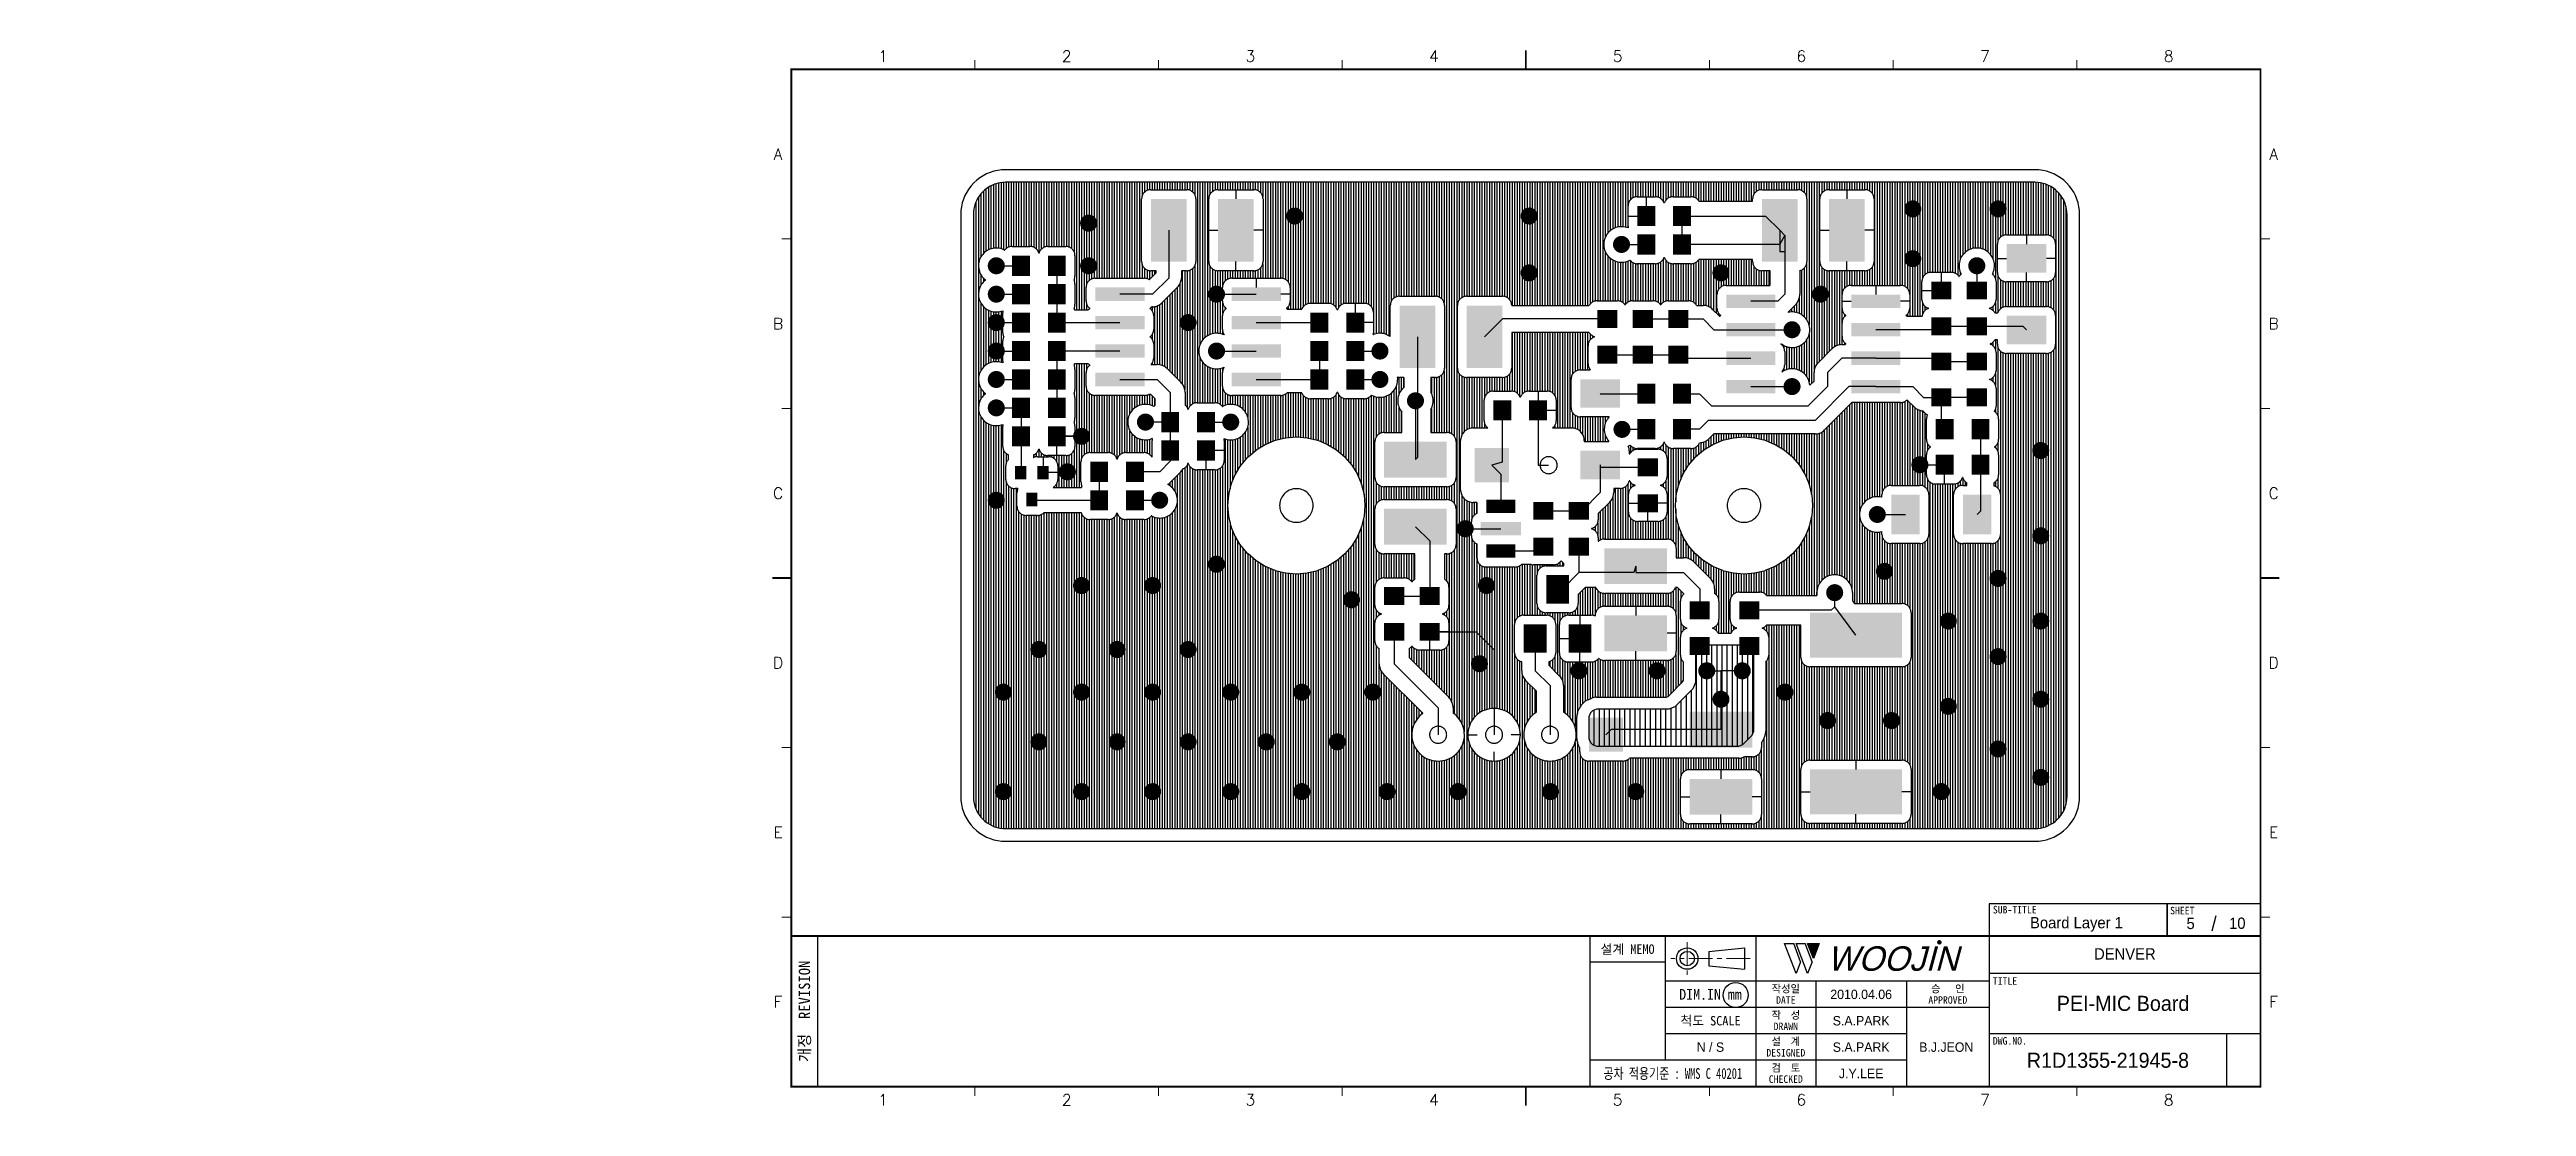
# Model space of a CAD drawing. Extents: x 295 to 953, y 10 to 290.
import ezdxf
from ezdxf.enums import TextEntityAlignment as Align

# ---------------------------------------------------------------- set-up
doc = ezdxf.new("R2010")
doc.units = 0
doc.header["$LTSCALE"] = 5
doc.header["$MEASUREMENT"] = 0
doc.linetypes.add('CENTER', pattern=[2, 1.25, -0.25, 0.25, -0.25])
doc.layers.get('0').update_dxf_attribs({"linetype": 'CONTINUOUS', "lineweight": 25})
for name, color, linetype, lineweight in [('2', 2, 'CENTER', 13), ('4', 4, 'CONTINUOUS', 18), ('6', 6, 'CONTINUOUS', 13)]:
    doc.layers.add(name, color=color, linetype=linetype, lineweight=lineweight)
for name, color, linetype in [('ART001_PHO', 7, 'CONTINUOUS'), ('SHEET', 3, 'CONTINUOUS'), ('문자', 4, 'CONTINUOUS'), ('테두리', 3, 'CONTINUOUS')]:
    doc.layers.add(name, color=color, linetype=linetype)
doc.styles.add('MARK', font='ARLRDBD.TTF')
doc.styles.get("Standard").update_dxf_attribs({"font": 'simplex.shx'})
doc.styles.add('굴림', font='')
doc.styles.add('굴림체', font='')
doc.styles.get('굴림').set_extended_font_data('Gulim')
doc.styles.get('굴림체').set_extended_font_data('GulimChe')

msp = doc.modelspace()

# ---------------------------------------------------------------- texts
at = {"color": 4, "style": '굴림'}
for s, p in [('2010.04.06', (775.98, 39.5)), ('S.A.PARK', (775.98, 32.5)), ('S.A.PARK', (775.98, 25.5)), ('B.J.JEON', (798.57, 25.5)), ('J.Y.LEE', (775.98, 18.5))]:
    msp.add_text(s, height=2.5, dxfattribs=at).set_placement(p, align=Align.MIDDLE_CENTER)
at = {"layer": '4', "style": '굴림'}
for s, p in [('Board Layer 1', (833.13, 58.53)), ('5', (863.44, 58.33)), ('10', (875.83, 58.38)), ('DENVER', (845.98, 50.24))]:
    msp.add_text(s, height=3, dxfattribs=at).set_placement(p, align=Align.MIDDLE_CENTER)
at = {"layer": '6', "char_height": 3.5278, "width": 39.2183, "attachment_point": 4}
for insert in [(295.11, 181.28), (295.11, 173.63)]:
    msp.add_mtext('{\\f굴림|b0|i0|c129;\\C7;', dxfattribs=dict(at, insert=insert))
at = {"layer": '6', "color": 4, "char_height": 3, "attachment_point": 4, "style": '굴림체'}
for insert, width in [((905.28, 137.42), 36.962), ((952.58, 106.26), 52.2944), ((952.58, 102.14), 52.2944), ((573.67, 73.54), 36.962)]:
    msp.add_mtext('{\\f굴림|b0|i0|c129;\\C7;', dxfattribs=dict(at, insert=insert, width=width))
at = {"layer": '문자', "style": '굴림'}
for s, height, p in [('PEI-MIC Board', 4, (845.5, 37.11)), ('N / S', 2.5, (735.98, 25.5)), ('R1D1355-21945-8', 4, (841.48, 22))]:
    msp.add_text(s, height=height, dxfattribs=at).set_placement(p, align=Align.MIDDLE_CENTER)

# ---------------------------------------------------------------- blocks, each defined once
blk = doc.blocks.new('B')
at = {"layer": '문자'}
blk.add_hatch(color=256, dxfattribs=at).paths.add_polyline_path([(13.79, 10), (15.31, 6), (16.84, 10)])
at = {"color": 4, "const_width": 0.6}
blk.add_lwpolyline([(48.46, 10.32, 1), (49.06, 10.32, 1)], format="xyb", close=True, dxfattribs=at)
at = {"layer": '문자'}
for p, q in [((10.73, 2), (7.68, 10)), ((7.68, 10), (10.09, 10)), ((11.94, 5.16), (10.09, 10)), ((10.73, 10), (13.15, 10)), ((13.79, 2), (10.73, 10)), ((14.99, 5.16), (13.15, 10)), ((13.79, 10), (16.84, 10)), ((15.31, 6), (13.79, 10)), ((16.84, 10), (15.31, 6)), ((11.94, 5.16), (10.73, 2)), ((14.99, 5.16), (13.79, 2))]:
    blk.add_line(p, q, dxfattribs=at)
at = {"layer": '문자', "style": 'MARK', "oblique": 15}
blk.add_text('WOOJIN', height=6.5, dxfattribs=at).set_placement((36.4, 6), align=Align.MIDDLE_CENTER)
blk = doc.blocks.new('C')
blk.add_line((15, 285), (15, 285))
at = {"layer": '2'}
for p, q in [((252.83, 53.35), (252.83, 44.65)), ((269.53, 49), (248.48, 49))]:
    blk.add_line(p, q, dxfattribs=at)
at = {"layer": 'SHEET'}
for p, q in [((393.14, 60.3), (392.07, 56.28)), ((22, 55), (22, 15)), ((227, 55), (227, 15)), ((247, 55), (247, 22)), ((271, 55), (271, 15)), ((271, 55), (271, 15)), ((333, 55), (333, 15)), ((247, 48), (227, 48)), ((333, 43), (247, 43)), ((287, 43), (287, 15)), ((311, 43), (311, 15)), ((405, 45), (333, 45)), ((333, 36), (247, 36)), ((311, 29), (247, 29)), ((405, 29), (333, 29)), ((396, 29), (396, 15)), ((311, 22), (227, 22))]:
    blk.add_line(p, q, dxfattribs=at)
at = {"layer": 'SHEET', "color": 4}
for p, q in [((258.53, 50.9), (268.03, 51.85)), ((258.53, 50.9), (258.53, 47.1)), ((258.53, 47.1), (268.03, 46.15)), ((268.03, 51.85), (268.03, 46.15))]:
    blk.add_line(p, q, dxfattribs=at)
at = {"layer": 'SHEET'}
for points in [[(333, 55), (380.19, 55), (380.19, 63.49), (333, 63.49)], [(380.19, 55), (405, 55), (405, 63.49), (380.19, 63.49)]]:
    blk.add_lwpolyline(points, close=True, dxfattribs=at)
at = {"layer": 'SHEET', "color": 4}
for radius in [2.85, 1.9]:
    blk.add_circle((252.83, 49), radius, dxfattribs=at)
at = {"layer": 'SHEET'}
blk.add_circle((265.7, 39.32), 3.32, dxfattribs=at)
at = {"layer": '테두리'}
blk.add_line((405, 285), (405, 15), dxfattribs=at)
for points, const_width in [([(210, 290), (210, 285)], 0.5), ([(15, 285), (15, 15), (405, 15), (405, 285), (15, 285)], 0.5), ([(63.75, 287.5), (63.75, 285)], 0.3), ([(112.5, 287.5), (112.5, 285)], 0.3), ([(161.25, 287.5), (161.25, 285)], 0.3), ([(258.75, 287.5), (258.75, 285)], 0.3), ([(307.5, 287.5), (307.5, 285)], 0.3), ([(356.25, 287.5), (356.25, 285)], 0.3), ([(12.5, 240), (15, 240)], 0.3), ([(407.5, 240), (405, 240)], 0.3), ([(12.5, 195), (15, 195)], 0.3), ([(407.5, 195), (405, 195)], 0.3), ([(10, 150), (15, 150)], 0.5), ([(410, 150), (405, 150)], 0.5), ([(12.5, 105), (15, 105)], 0.3), ([(407.5, 105), (405, 105)], 0.3), ([(12.5, 60), (15, 60)], 0.3), ([(407.5, 60), (405, 60)], 0.3), ([(15, 55), (405, 55)], 0.5), ([(63.75, 12.5), (63.75, 15)], 0.3), ([(112.5, 12.5), (112.5, 15)], 0.3), ([(161.25, 12.5), (161.25, 15)], 0.3), ([(210, 10), (210, 15)], 0.5), ([(258.75, 12.5), (258.75, 15)], 0.3), ([(307.5, 12.5), (307.5, 15)], 0.3), ([(356.25, 12.5), (356.25, 15)], 0.3)]:
    blk.add_lwpolyline(points, dxfattribs=dict(at, const_width=const_width))
blk.add_blockref('B', (271, 43))
at = {"layer": '문자'}
for s, p in [('1', (39.38, 288.5)), ('2', (88.12, 288.5)), ('3', (136.88, 288.5)), ('4', (185.62, 288.5)), ('5', (234.38, 288.5)), ('6', (283.12, 288.5)), ('7', (331.88, 288.5)), ('8', (380.62, 288.5)), ('A', (11.5, 262.5)), ('A', (408.5, 262.5)), ('B', (11.5, 217.5)), ('B', (408.5, 217.5)), ('C', (11.5, 172.5)), ('C', (408.5, 172.5)), ('D', (11.5, 127.5)), ('D', (408.5, 127.5)), ('E', (11.5, 82.5)), ('E', (408.5, 82.5)), ('F', (11.5, 37.5)), ('F', (408.5, 37.5)), ('1', (39.38, 11.5)), ('2', (88.12, 11.5)), ('3', (136.88, 11.5)), ('4', (185.62, 11.5)), ('5', (234.38, 11.5)), ('6', (283.12, 11.5)), ('7', (331.88, 11.5)), ('8', (380.62, 11.5))]:
    blk.add_text(s, height=3, dxfattribs=at).set_placement(p, align=Align.MIDDLE)
at = {"layer": '문자', "style": '굴림체'}
for s, height, p in [('SUB-TITLE', 2, (339.77, 61.98)), ('SHEET', 2, (384.24, 61.74)), ('설계 MEMO', 2.5, (237, 51.5)), ('DIM.IN mm', 2.85, (259, 39.5)), ('작성일', 2, (279, 41)), ('승   인', 2, (322, 41)), ('척도 SCALE', 2.5, (259, 32.5)), ('작  성', 2, (279, 34)), ('DATE', 2, (279, 38)), ('APPROVED', 2, (322, 38)), ('설  계', 2, (279, 27)), ('DRAWN', 2, (279, 31)), ('DESIGNED', 2, (279, 24)), ('검  토', 2, (279, 20)), ('CHECKED', 2, (279, 17))]:
    blk.add_text(s, height=height, dxfattribs=at).set_placement(p, align=Align.MIDDLE_CENTER)
blk.add_text('개정  REVISION', height=3, rotation=90, dxfattribs=at).set_placement((18.5, 35), align=Align.MIDDLE_CENTER)
for s, p in [('TITLE', (333.95, 42.05)), ('DWG.NO.', (333.95, 26.15))]:
    blk.add_text(s, height=2, dxfattribs=at).set_placement(p)
at = {"layer": '문자', "style": '굴림체', "width": 0.75}
blk.add_text('공차 적용기준 : WMS C 40201', height=2.85, dxfattribs=at).set_placement((249, 18.5), align=Align.MIDDLE_CENTER)

# ---------------------------------------------------------------- linework, layer by layer
msp.add_line((491.98, 15), (491.98, 15))
msp.add_line((491.98, 15), (491.98, 15))
at = {"color": 7, "const_width": 2.26}
for points in [[(789.69, 249.09, 1), (789.69, 246.82, 1)], [(812.33, 249.09, 1), (812.33, 246.82, 1)], [(570.92, 245.31, 1), (570.92, 243.05, 1)], [(625.62, 247.2, 1), (625.62, 244.94, 1)], [(687.85, 247.2, 1), (687.85, 244.94, 1)], [(712.37, 239.66, 1), (712.37, 237.39, 1)], [(789.69, 235.88, 1), (789.69, 233.62, 1)], [(546.41, 234, 1), (546.41, 231.73, 1)], [(570.92, 234, 1), (570.92, 231.73, 1)], [(687.85, 232.11, 1), (687.85, 229.85, 1)], [(738.77, 232.11, 1), (738.77, 229.85, 1)], [(806.67, 234, 1), (806.67, 231.73, 1)], [(546.41, 226.45, 1), (546.41, 224.19, 1)], [(604.87, 226.45, 1), (604.87, 224.19, 1)], [(765.18, 226.45, 1), (765.18, 224.19, 1)], [(546.41, 218.91, 1), (546.41, 216.65, 1)], [(597.33, 218.91, 1), (597.33, 216.65, 1)], [(757.63, 217.02, 1), (757.63, 214.76, 1)], [(546.41, 211.37, 1), (546.41, 209.1, 1)], [(604.87, 211.37, 1), (604.87, 209.1, 1)], [(648.25, 211.37, 1), (648.25, 209.1, 1)], [(546.41, 203.82, 1), (546.41, 201.56, 1)], [(648.25, 203.82, 1), (648.25, 201.56, 1)], [(546.41, 196.28, 1), (546.41, 194.02, 1)], [(657.68, 198.16, 1), (657.68, 195.9, 1)], [(757.63, 201.94, 1), (757.63, 199.67, 1)], [(586.01, 192.51, 1), (586.01, 190.24, 1)], [(608.64, 192.51, 1), (608.64, 190.24, 1)], [(712.5, 190.58, 1), (712.5, 188.31, 1)], [(569.04, 188.73, 1), (569.04, 186.47, 1)], [(823.64, 184.96, 1), (823.64, 182.7, 1)], [(565.27, 179.31, 1), (565.27, 177.04, 1)], [(791.58, 181.19, 1), (791.58, 178.93, 1)], [(546.41, 171.76, 1), (546.41, 169.5, 1)], [(589.78, 171.76, 1), (589.78, 169.5, 1)], [(670.88, 164.22, 1), (670.88, 161.95, 1)], [(780.27, 167.99, 1), (780.27, 165.73, 1)], [(823.64, 162.33, 1), (823.64, 160.07, 1)], [(604.87, 154.79, 1), (604.87, 152.52, 1)], [(782.15, 152.9, 1), (782.15, 150.64, 1)], [(812.33, 151.02, 1), (812.33, 148.75, 1)], [(569.04, 149.13, 1), (569.04, 146.87, 1)], [(587.9, 149.13, 1), (587.9, 146.87, 1)], [(640.7, 145.36, 1), (640.7, 143.09, 1)], [(676.54, 149.13, 1), (676.54, 146.87, 1)], [(768.95, 147.24, 1), (768.95, 144.98, 1)], [(799.12, 139.7, 1), (799.12, 137.44, 1)], [(823.64, 139.7, 1), (823.64, 137.44, 1)], [(557.72, 132.16, 1), (557.72, 129.89, 1)], [(578.47, 132.16, 1), (578.47, 129.89, 1)], [(597.33, 132.16, 1), (597.33, 129.89, 1)], [(674.65, 128.38, 1), (674.65, 126.12, 1)], [(701.06, 126.5, 1), (701.06, 124.24, 1)], [(721.8, 126.5, 1), (721.8, 124.24, 1)], [(735, 126.5, 1), (735, 124.24, 1)], [(744.43, 126.5, 1), (744.43, 124.24, 1)], [(812.33, 130.27, 1), (812.33, 128.01, 1)], [(548.29, 120.84, 1), (548.29, 118.58, 1)], [(569.04, 120.84, 1), (569.04, 118.58, 1)], [(587.9, 120.84, 1), (587.9, 118.58, 1)], [(608.64, 120.84, 1), (608.64, 118.58, 1)], [(627.5, 120.84, 1), (627.5, 118.58, 1)], [(646.36, 120.84, 1), (646.36, 118.58, 1)], [(738.77, 118.95, 1), (738.77, 116.69, 1)], [(755.75, 120.84, 1), (755.75, 118.58, 1)], [(823.64, 118.95, 1), (823.64, 116.69, 1)], [(767.06, 113.3, 1), (767.06, 111.03, 1)], [(784.04, 113.3, 1), (784.04, 111.03, 1)], [(799.12, 117.07, 1), (799.12, 114.81, 1)], [(557.72, 107.64, 1), (557.72, 105.38, 1)], [(578.47, 107.64, 1), (578.47, 105.38, 1)], [(597.33, 107.64, 1), (597.33, 105.38, 1)], [(618.07, 107.64, 1), (618.07, 105.38, 1)], [(636.93, 107.64, 1), (636.93, 105.38, 1)], [(812.33, 105.75, 1), (812.33, 103.49, 1)], [(823.64, 98.21, 1), (823.64, 95.95, 1)], [(548.29, 94.44, 1), (548.29, 92.17, 1)], [(569.04, 94.44, 1), (569.04, 92.17, 1)], [(587.9, 94.44, 1), (587.9, 92.17, 1)], [(608.64, 94.44, 1), (608.64, 92.17, 1)], [(627.5, 94.44, 1), (627.5, 92.17, 1)], [(650.13, 94.44, 1), (650.13, 92.17, 1)], [(668.99, 94.44, 1), (668.99, 92.17, 1)], [(693.51, 94.44, 1), (693.51, 92.17, 1)], [(716.14, 94.44, 1), (716.14, 92.17, 1)], [(797.24, 94.44, 1), (797.24, 92.17, 1)]]:
    msp.add_lwpolyline(points, format="xyb", close=True, dxfattribs=at)
at = {"color": 7}
for points in [[(551.38, 179.75), (554.35, 179.75), (551.38, 176.18), (554.35, 176.18)], [(557.32, 179.75), (560.29, 179.75), (557.32, 176.18), (560.29, 176.18)], [(554.35, 172.62), (557.32, 172.62), (554.35, 169.06), (557.32, 169.06)]]:
    msp.add_solid(points, dxfattribs=at)
at = {"layer": 'ART001_PHO', "color": 7}
for p, q in [((542.92, 256.76), (542.05, 256.2)), ((543.84, 257.24), (542.92, 256.76)), ((544.8, 257.63), (543.84, 257.24)), ((545.78, 257.94), (544.8, 257.63)), ((546.8, 258.17), (545.78, 257.94)), ((547.82, 258.3), (546.8, 258.17)), ((548.86, 258.35), (547.82, 258.3)), ((822.1, 258.35), (548.86, 258.35)), ((823.14, 258.3), (822.1, 258.35)), ((824.16, 258.17), (823.14, 258.3)), ((825.17, 257.94), (824.16, 258.17)), ((826.16, 257.63), (825.17, 257.94)), ((827.12, 257.23), (826.16, 257.63)), ((828.04, 256.76), (827.12, 257.23)), ((828.91, 256.2), (828.04, 256.76)), ((537.69, 250.53), (537.38, 249.55)), ((538.09, 251.49), (537.69, 250.53)), ((538.57, 252.41), (538.09, 251.49)), ((539.13, 253.28), (538.57, 252.41)), ((539.76, 254.11), (539.13, 253.28)), ((540.46, 254.87), (539.76, 254.11)), ((541.22, 255.57), (540.46, 254.87)), ((541.12, 250.08), (540.83, 249.39)), ((541.46, 250.74), (541.12, 250.08)), ((542.05, 256.2), (541.22, 255.57)), ((541.86, 251.37), (541.46, 250.74)), ((541.65, 251.05), (541.65, 87.45)), ((542.32, 251.96), (541.86, 251.37)), ((542.82, 252.51), (542.32, 251.96)), ((542.32, 251.96), (542.32, 235.22)), ((543.37, 253.01), (542.82, 252.51)), ((542.99, 252.67), (542.99, 236.11)), ((543.96, 253.46), (543.37, 253.01)), ((543.66, 253.24), (543.66, 236.69)), ((544.59, 253.86), (543.96, 253.46)), ((544.33, 253.71), (544.33, 237.1)), ((545.25, 254.21), (544.59, 253.86)), ((544.99, 254.08), (544.99, 237.36)), ((545.94, 254.49), (545.25, 254.21)), ((545.66, 254.39), (545.66, 237.52)), ((546.65, 254.72), (545.94, 254.49)), ((546.33, 254.63), (546.33, 237.58)), ((547.38, 254.88), (546.65, 254.72)), ((547, 254.8), (547, 237.54)), ((548.11, 254.98), (547.38, 254.88)), ((547.67, 254.92), (547.67, 237.41)), ((548.86, 255.01), (548.11, 254.98)), ((548.34, 254.99), (548.34, 237.17)), ((822.1, 255.01), (548.86, 255.01)), ((549, 255.01), (549, 237.4)), ((549.67, 255.01), (549.67, 237.81)), ((550.34, 255.01), (550.34, 237.98)), ((551.01, 255.01), (551.01, 237.99)), ((551.68, 255.01), (551.68, 237.99)), ((552.35, 255.01), (552.35, 237.99)), ((553.01, 255.01), (553.01, 237.99)), ((553.68, 255.01), (553.68, 237.99)), ((554.35, 255.01), (554.35, 237.99)), ((555.02, 255.01), (555.02, 237.99)), ((555.69, 255.01), (555.69, 237.97)), ((556.35, 255.01), (556.35, 237.77)), ((557.02, 255.01), (557.02, 237.33)), ((557.69, 255.01), (557.69, 236.26)), ((558.36, 255.01), (558.36, 237.26)), ((559.03, 255.01), (559.03, 237.74)), ((559.7, 255.01), (559.7, 237.96)), ((560.36, 255.01), (560.36, 237.99)), ((561.03, 255.01), (561.03, 237.99)), ((561.7, 255.01), (561.7, 237.99)), ((562.37, 255.01), (562.37, 237.99)), ((563.04, 255.01), (563.04, 237.99)), ((563.71, 255.01), (563.71, 237.99)), ((564.37, 255.01), (564.37, 237.99)), ((565.04, 255.01), (565.04, 237.98)), ((565.71, 255.01), (565.71, 237.83)), ((566.38, 255.01), (566.38, 237.45)), ((567.05, 255.01), (567.05, 236.63)), ((567.72, 255.01), (567.72, 221.13)), ((568.38, 255.01), (568.38, 221.13)), ((569.05, 255.01), (569.05, 221.13)), ((569.72, 255.01), (569.72, 221.13)), ((570.39, 255.01), (570.39, 227.95)), ((571.06, 255.01), (571.06, 228.93)), ((571.72, 255.01), (571.72, 229.36)), ((572.39, 255.01), (572.39, 229.54)), ((573.06, 255.01), (573.06, 229.55)), ((573.73, 255.01), (573.73, 229.55)), ((574.4, 255.01), (574.4, 229.55)), ((575.07, 255.01), (575.07, 229.55)), ((575.73, 255.01), (575.73, 229.55)), ((576.4, 255.01), (576.4, 229.55)), ((577.07, 255.01), (577.07, 229.55)), ((577.74, 255.01), (577.74, 229.55)), ((578.41, 255.01), (578.41, 229.55)), ((579.08, 255.01), (579.08, 229.55)), ((579.74, 255.01), (579.74, 229.55)), ((580.41, 255.01), (580.41, 229.55)), ((581.08, 255.01), (581.08, 229.55)), ((581.75, 255.01), (581.75, 229.55)), ((582.42, 255.01), (582.42, 229.55)), ((583.08, 255.01), (583.08, 229.55)), ((583.75, 255.01), (583.75, 229.55)), ((584.42, 255.01), (584.42, 229.55)), ((585, 250.83), (584.99, 250.61)), ((584.99, 233.98), (584.99, 250.61)), ((585.02, 251.04), (585, 250.83)), ((585.07, 251.25), (585.02, 251.04)), ((585.14, 251.45), (585.07, 251.25)), ((585.09, 255.01), (585.09, 251.31)), ((585.22, 251.65), (585.14, 251.45)), ((585.32, 251.84), (585.22, 251.65)), ((585.43, 252.02), (585.32, 251.84)), ((585.56, 252.19), (585.43, 252.02)), ((585.71, 252.34), (585.56, 252.19)), ((585.86, 252.49), (585.71, 252.34)), ((585.76, 255.01), (585.76, 252.4)), ((586.03, 252.62), (585.86, 252.49)), ((586.21, 252.73), (586.03, 252.62)), ((586.4, 252.83), (586.21, 252.73)), ((586.6, 252.91), (586.4, 252.83)), ((586.43, 255.01), (586.43, 252.84)), ((586.8, 252.98), (586.6, 252.91)), ((587.01, 253.03), (586.8, 252.98)), ((587.22, 253.05), (587.01, 253.03)), ((587.09, 255.01), (587.09, 253.04)), ((587.44, 253.06), (587.22, 253.05)), ((587.44, 253.06), (596.94, 253.06)), ((587.76, 255.01), (587.76, 253.06)), ((588.43, 255.01), (588.43, 253.06)), ((589.1, 255.01), (589.1, 253.06)), ((589.77, 255.01), (589.77, 253.06)), ((590.44, 255.01), (590.44, 253.06)), ((591.1, 255.01), (591.1, 253.06)), ((591.77, 255.01), (591.77, 253.06)), ((592.44, 255.01), (592.44, 253.06)), ((593.11, 255.01), (593.11, 253.06)), ((593.78, 255.01), (593.78, 253.06)), ((594.45, 255.01), (594.45, 253.06)), ((595.11, 255.01), (595.11, 253.06)), ((595.78, 255.01), (595.78, 253.06)), ((596.45, 255.01), (596.45, 253.06)), ((597.16, 253.05), (596.94, 253.06)), ((597.12, 255.01), (597.12, 253.06)), ((597.37, 253.02), (597.16, 253.05)), ((597.58, 252.98), (597.37, 253.02)), ((597.78, 252.91), (597.58, 252.98)), ((597.98, 252.83), (597.78, 252.91)), ((597.79, 255.01), (597.79, 252.91)), ((598.17, 252.73), (597.98, 252.83)), ((598.35, 252.62), (598.17, 252.73)), ((598.52, 252.49), (598.35, 252.62)), ((598.45, 255.01), (598.45, 252.54)), ((598.67, 252.34), (598.52, 252.49)), ((598.82, 252.19), (598.67, 252.34)), ((598.95, 252.02), (598.82, 252.19)), ((599.06, 251.84), (598.95, 252.02)), ((599.16, 251.65), (599.06, 251.84)), ((599.12, 255.01), (599.12, 251.73)), ((599.24, 251.45), (599.16, 251.65)), ((599.31, 251.25), (599.24, 251.45)), ((599.35, 251.04), (599.31, 251.25)), ((599.38, 250.83), (599.35, 251.04)), ((599.39, 250.61), (599.38, 250.83)), ((599.39, 250.61), (599.39, 233.98)), ((599.79, 255.01), (599.79, 196.5)), ((600.46, 255.01), (600.46, 211.89)), ((601.13, 255.01), (601.13, 213.1)), ((601.8, 255.01), (601.8, 213.81)), ((602.46, 255.01), (602.46, 214.29)), ((602.82, 250.83), (602.81, 250.61)), ((602.81, 233.98), (602.81, 250.61)), ((602.84, 251.04), (602.82, 250.83)), ((602.89, 251.25), (602.84, 251.04)), ((602.96, 251.45), (602.89, 251.25)), ((603.04, 251.65), (602.96, 251.45)), ((603.14, 251.84), (603.04, 251.65)), ((603.13, 255.01), (603.13, 251.83)), ((603.25, 252.02), (603.14, 251.84)), ((603.38, 252.19), (603.25, 252.02)), ((603.53, 252.34), (603.38, 252.19)), ((603.68, 252.49), (603.53, 252.34)), ((603.85, 252.62), (603.68, 252.49)), ((603.8, 255.01), (603.8, 252.58)), ((604.03, 252.73), (603.85, 252.62)), ((604.22, 252.83), (604.03, 252.73)), ((604.42, 252.91), (604.22, 252.83)), ((604.62, 252.98), (604.42, 252.91)), ((604.47, 255.01), (604.47, 252.93)), ((604.83, 253.03), (604.62, 252.98)), ((605.04, 253.05), (604.83, 253.03)), ((605.26, 253.06), (605.04, 253.05)), ((605.14, 255.01), (605.14, 253.06)), ((605.26, 253.06), (614.76, 253.06)), ((605.81, 255.01), (605.81, 253.06)), ((606.47, 255.01), (606.47, 253.06)), ((607.14, 255.01), (607.14, 253.06)), ((607.81, 255.01), (607.81, 253.06)), ((608.48, 255.01), (608.48, 253.06)), ((609.15, 255.01), (609.15, 253.06)), ((609.81, 255.01), (609.81, 253.06)), ((610.01, 253.06), (610.01, 250.61)), ((610.48, 255.01), (610.48, 253.06)), ((611.15, 255.01), (611.15, 253.06)), ((611.82, 255.01), (611.82, 253.06)), ((612.49, 255.01), (612.49, 253.06)), ((613.16, 255.01), (613.16, 253.06)), ((613.82, 255.01), (613.82, 253.06)), ((614.49, 255.01), (614.49, 253.06)), ((614.98, 253.05), (614.76, 253.06)), ((615.19, 253.02), (614.98, 253.05)), ((615.16, 255.01), (615.16, 253.03)), ((615.4, 252.98), (615.19, 253.02)), ((615.6, 252.91), (615.4, 252.98)), ((615.8, 252.83), (615.6, 252.91)), ((615.99, 252.73), (615.8, 252.83)), ((615.83, 255.01), (615.83, 252.82)), ((616.17, 252.62), (615.99, 252.73)), ((616.34, 252.49), (616.17, 252.62)), ((616.49, 252.34), (616.34, 252.49)), ((616.64, 252.19), (616.49, 252.34)), ((616.5, 255.01), (616.5, 252.34)), ((616.77, 252.02), (616.64, 252.19)), ((616.88, 251.84), (616.77, 252.02)), ((616.98, 251.65), (616.88, 251.84)), ((617.06, 251.45), (616.98, 251.65)), ((617.13, 251.25), (617.06, 251.45)), ((617.17, 251.04), (617.13, 251.25)), ((617.17, 255.01), (617.17, 251.09)), ((617.2, 250.83), (617.17, 251.04)), ((617.21, 250.61), (617.2, 250.83)), ((617.21, 250.61), (617.21, 233.98)), ((617.83, 255.01), (617.83, 229.55)), ((618.5, 255.01), (618.5, 229.55)), ((619.17, 255.01), (619.17, 229.55)), ((619.84, 255.01), (619.84, 229.55)), ((620.51, 255.01), (620.51, 229.55)), ((621.18, 255.01), (621.18, 229.55)), ((621.84, 255.01), (621.84, 229.55)), ((622.51, 255.01), (622.51, 229.49)), ((623.18, 255.01), (623.18, 229.23)), ((623.85, 255.01), (623.85, 228.67)), ((624.52, 255.01), (624.52, 221.36)), ((625.18, 255.01), (625.18, 221.36)), ((625.85, 255.01), (625.85, 221.36)), ((626.52, 255.01), (626.52, 221.36)), ((627.19, 255.01), (627.19, 221.36)), ((627.86, 255.01), (627.86, 221.94)), ((628.53, 255.01), (628.53, 222.54)), ((629.19, 255.01), (629.19, 222.82)), ((629.86, 255.01), (629.86, 222.9)), ((630.53, 255.01), (630.53, 222.9)), ((631.2, 255.01), (631.2, 222.9)), ((631.87, 255.01), (631.87, 222.9)), ((632.54, 255.01), (632.54, 222.9)), ((633.2, 255.01), (633.2, 222.9)), ((633.87, 255.01), (633.87, 222.9)), ((634.54, 255.01), (634.54, 222.9)), ((635.21, 255.01), (635.21, 222.81)), ((635.88, 255.01), (635.88, 222.52)), ((636.54, 255.01), (636.54, 221.88)), ((637.21, 255.01), (637.21, 221.72)), ((637.88, 255.01), (637.88, 222.44)), ((638.55, 255.01), (638.55, 222.78)), ((639.22, 255.01), (639.22, 222.9)), ((639.89, 255.01), (639.89, 222.9)), ((640.55, 255.01), (640.55, 222.9)), ((641.22, 255.01), (641.22, 222.9)), ((641.89, 255.01), (641.89, 222.9)), ((642.56, 255.01), (642.56, 222.9)), ((643.23, 255.01), (643.23, 222.9)), ((643.9, 255.01), (643.9, 222.9)), ((644.56, 255.01), (644.56, 222.85)), ((645.23, 255.01), (645.23, 222.6)), ((645.9, 255.01), (645.9, 222.07)), ((646.57, 255.01), (646.57, 214.64)), ((647.24, 255.01), (647.24, 214.84)), ((647.91, 255.01), (647.91, 214.94)), ((648.57, 255.01), (648.57, 214.94)), ((649.24, 255.01), (649.24, 214.84)), ((649.91, 255.01), (649.91, 214.65)), ((650.58, 255.01), (650.58, 214.33)), ((651.25, 255.01), (651.25, 223.4)), ((651.91, 255.01), (651.91, 224.24)), ((652.58, 255.01), (652.58, 224.62)), ((653.25, 255.01), (653.25, 224.77)), ((653.92, 255.01), (653.92, 224.77)), ((654.59, 255.01), (654.59, 224.77)), ((655.26, 255.01), (655.26, 224.77)), ((655.92, 255.01), (655.92, 224.77)), ((656.59, 255.01), (656.59, 224.77)), ((657.26, 255.01), (657.26, 224.77)), ((657.93, 255.01), (657.93, 224.77)), ((658.6, 255.01), (658.6, 224.77)), ((659.27, 255.01), (659.27, 224.77)), ((659.93, 255.01), (659.93, 224.77)), ((660.6, 255.01), (660.6, 224.77)), ((661.27, 255.01), (661.27, 224.77)), ((661.94, 255.01), (661.94, 224.77)), ((662.61, 255.01), (662.61, 224.77)), ((663.27, 255.01), (663.27, 224.75)), ((663.94, 255.01), (663.94, 224.56)), ((664.61, 255.01), (664.61, 224.12)), ((665.28, 255.01), (665.28, 223.08)), ((665.95, 255.01), (665.95, 188.63)), ((666.62, 255.01), (666.62, 188.55)), ((667.28, 255.01), (667.28, 188.26)), ((667.95, 255.01), (667.95, 187.65)), ((668.62, 255.01), (668.62, 113.33)), ((669.29, 255.01), (669.29, 223.77)), ((669.96, 255.01), (669.96, 224.39)), ((670.63, 255.01), (670.63, 224.69)), ((671.29, 255.01), (671.29, 224.77)), ((671.96, 255.01), (671.96, 224.77)), ((672.63, 255.01), (672.63, 224.77)), ((673.3, 255.01), (673.3, 224.77)), ((673.97, 255.01), (673.97, 224.77)), ((674.64, 255.01), (674.64, 224.77)), ((675.3, 255.01), (675.3, 224.77)), ((675.97, 255.01), (675.97, 224.77)), ((676.64, 255.01), (676.64, 224.77)), ((677.31, 255.01), (677.31, 224.77)), ((677.98, 255.01), (677.98, 224.77)), ((678.64, 255.01), (678.64, 224.77)), ((679.31, 255.01), (679.31, 224.77)), ((679.98, 255.01), (679.98, 224.77)), ((680.65, 255.01), (680.65, 224.77)), ((681.32, 255.01), (681.32, 224.71)), ((681.99, 255.01), (681.99, 224.45)), ((682.65, 255.01), (682.65, 223.89)), ((683.32, 255.01), (683.32, 222.34)), ((683.99, 255.01), (683.99, 222.34)), ((684.66, 255.01), (684.66, 222.34)), ((685.33, 255.01), (685.33, 222.34)), ((686, 255.01), (686, 222.34)), ((686.66, 255.01), (686.66, 222.34)), ((687.33, 255.01), (687.33, 222.34)), ((688, 255.01), (688, 222.34)), ((688.67, 255.01), (688.67, 222.34)), ((689.34, 255.01), (689.34, 222.34)), ((690, 255.01), (690, 222.34)), ((690.67, 255.01), (690.67, 222.34)), ((691.34, 255.01), (691.34, 222.34)), ((692.01, 255.01), (692.01, 222.34)), ((692.68, 255.01), (692.68, 222.34)), ((693.35, 255.01), (693.35, 222.34)), ((694.01, 255.01), (694.01, 222.34)), ((694.68, 255.01), (694.68, 222.34)), ((695.35, 255.01), (695.35, 222.34)), ((696.02, 255.01), (696.02, 222.34)), ((696.69, 255.01), (696.69, 222.34)), ((697.36, 255.01), (697.36, 222.34)), ((698.02, 255.01), (698.02, 222.34)), ((698.69, 255.01), (698.69, 222.34)), ((699.36, 255.01), (699.36, 222.34)), ((700.03, 255.01), (700.03, 222.34)), ((700.7, 255.01), (700.7, 222.34)), ((701.37, 255.01), (701.37, 222.34)), ((702.03, 255.01), (702.03, 222.34)), ((702.7, 255.01), (702.7, 222.34)), ((703.37, 255.01), (703.37, 222.34)), ((704.04, 255.01), (704.04, 222.7)), ((704.71, 255.01), (704.71, 223.26)), ((705.37, 255.01), (705.37, 223.52)), ((706.04, 255.01), (706.04, 223.58)), ((706.71, 255.01), (706.71, 223.58)), ((707.38, 255.01), (707.38, 223.58)), ((708.05, 255.01), (708.05, 240.4)), ((708.72, 255.01), (708.72, 241.5)), ((709.38, 255.01), (709.38, 242.17)), ((710.05, 255.01), (710.05, 242.63)), ((710.72, 255.01), (710.72, 242.94)), ((711.39, 255.01), (711.39, 243.13)), ((712.06, 255.01), (712.06, 243.23)), ((712.73, 255.01), (712.73, 243.22)), ((713.39, 255.01), (713.39, 243.13)), ((714.06, 255.01), (714.06, 242.92)), ((714.44, 249.97), (714.34, 249.78)), ((714.55, 250.15), (714.44, 249.97)), ((714.68, 250.32), (714.55, 250.15)), ((714.83, 250.47), (714.68, 250.32)), ((714.73, 255.01), (714.73, 250.37)), ((714.98, 250.62), (714.83, 250.47)), ((715.15, 250.75), (714.98, 250.62)), ((715.33, 250.86), (715.15, 250.75)), ((715.52, 250.96), (715.33, 250.86)), ((715.4, 255.01), (715.4, 250.9)), ((715.72, 251.04), (715.52, 250.96)), ((715.92, 251.11), (715.72, 251.04)), ((716.13, 251.15), (715.92, 251.11)), ((716.07, 255.01), (716.07, 251.14)), ((716.35, 251.18), (716.13, 251.15)), ((716.56, 251.19), (716.35, 251.18)), ((716.56, 251.19), (721.31, 251.19)), ((716.73, 255.01), (716.73, 251.19)), ((717.4, 255.01), (717.4, 251.19)), ((718.07, 255.01), (718.07, 251.19)), ((718.74, 255.01), (718.74, 251.19)), ((718.93, 251.19), (718.93, 248.74)), ((719.41, 255.01), (719.41, 251.19)), ((720.08, 255.01), (720.08, 251.19)), ((720.74, 255.01), (720.74, 251.19)), ((721.52, 251.18), (721.31, 251.19)), ((721.41, 255.01), (721.41, 251.19)), ((721.73, 251.16), (721.52, 251.18)), ((721.93, 251.11), (721.73, 251.16)), ((722.13, 251.05), (721.93, 251.11)), ((722.08, 255.01), (722.08, 251.07)), ((722.32, 250.97), (722.13, 251.05)), ((722.5, 250.88), (722.32, 250.97)), ((722.68, 250.77), (722.5, 250.88)), ((722.85, 250.65), (722.68, 250.77)), ((722.75, 255.01), (722.75, 250.72)), ((723, 250.51), (722.85, 250.65)), ((723.15, 250.36), (723, 250.51)), ((723.28, 250.2), (723.15, 250.36)), ((723.39, 250.03), (723.28, 250.2)), ((723.5, 249.85), (723.39, 250.03)), ((723.42, 255.01), (723.42, 249.99)), ((723.58, 249.66), (723.5, 249.85)), ((723.88, 249.85), (723.79, 249.66)), ((723.98, 250.03), (723.88, 249.85)), ((724.1, 250.2), (723.98, 250.03)), ((724.09, 255.01), (724.09, 250.19)), ((724.23, 250.36), (724.1, 250.2)), ((724.37, 250.51), (724.23, 250.36)), ((724.53, 250.65), (724.37, 250.51)), ((724.69, 250.77), (724.53, 250.65)), ((724.87, 250.88), (724.69, 250.77)), ((724.75, 255.01), (724.75, 250.81)), ((725.06, 250.97), (724.87, 250.88)), ((725.25, 251.05), (725.06, 250.97)), ((725.45, 251.11), (725.25, 251.05)), ((725.42, 255.01), (725.42, 251.11)), ((725.65, 251.16), (725.45, 251.11)), ((725.86, 251.18), (725.65, 251.16)), ((726.06, 251.19), (725.86, 251.18)), ((726.06, 251.19), (730.81, 251.19)), ((726.09, 255.01), (726.09, 251.19)), ((726.76, 255.01), (726.76, 251.19)), ((727.43, 255.01), (727.43, 251.19)), ((728.1, 255.01), (728.1, 251.19)), ((728.76, 255.01), (728.76, 251.19)), ((729.43, 255.01), (729.43, 251.19)), ((730.1, 255.01), (730.1, 251.19)), ((730.77, 255.01), (730.77, 251.19)), ((731.02, 251.18), (730.82, 251.19)), ((731.23, 251.16), (731.02, 251.18)), ((731.43, 251.11), (731.23, 251.16)), ((731.62, 251.05), (731.43, 251.11)), ((731.44, 255.01), (731.44, 251.11)), ((731.82, 250.98), (731.62, 251.05)), ((732, 250.88), (731.82, 250.98)), ((732.18, 250.78), (732, 250.88)), ((732.1, 255.01), (732.1, 250.82)), ((732.34, 250.66), (732.18, 250.78)), ((732.5, 250.52), (732.34, 250.66)), ((732.64, 250.37), (732.5, 250.52)), ((732.77, 250.21), (732.64, 250.37)), ((732.77, 255.01), (732.77, 250.21)), ((732.89, 250.04), (732.77, 250.21)), ((732.89, 250.04), (732.89, 250.04)), ((732.89, 250.04), (732.89, 250.04)), ((732.89, 250.04), (732.9, 250.04)), ((732.9, 250.04), (732.9, 250.03)), ((732.9, 250.03), (732.9, 250.03)), ((732.9, 250.03), (732.9, 250.03)), ((732.9, 250.03), (732.91, 250.03)), ((732.91, 250.03), (732.91, 250.03)), ((732.91, 250.03), (732.91, 250.03)), ((732.91, 250.03), (732.91, 250.03)), ((732.91, 250.03), (732.92, 250.03)), ((732.92, 250.03), (732.92, 250.03)), ((732.92, 250.03), (747.14, 250.03)), ((733.44, 255.01), (733.44, 250.03)), ((734.11, 255.01), (734.11, 250.03)), ((734.78, 255.01), (734.78, 250.03)), ((735.45, 255.01), (735.45, 250.03)), ((736.11, 255.01), (736.11, 250.03)), ((736.78, 255.01), (736.78, 250.03)), ((737.45, 255.01), (737.45, 250.03)), ((738.12, 255.01), (738.12, 250.03)), ((738.79, 255.01), (738.79, 250.03)), ((739.46, 255.01), (739.46, 250.03)), ((740.12, 255.01), (740.12, 250.03)), ((740.79, 255.01), (740.79, 250.03)), ((741.46, 255.01), (741.46, 250.03)), ((742.13, 255.01), (742.13, 250.03)), ((742.8, 255.01), (742.8, 250.03)), ((743.46, 255.01), (743.46, 250.03)), ((744.13, 255.01), (744.13, 250.03)), ((744.8, 255.01), (744.8, 250.03)), ((745.47, 255.01), (745.47, 250.03)), ((746.14, 255.01), (746.14, 250.03)), ((746.81, 255.01), (746.81, 250.03)), ((747.14, 250.03), (747.15, 250.03)), ((747.15, 250.03), (747.15, 250.03)), ((747.15, 250.03), (747.15, 250.03)), ((747.15, 250.03), (747.15, 250.03)), ((747.15, 250.03), (747.16, 250.03)), ((747.16, 250.03), (747.17, 250.04)), ((747.16, 250.03), (747.16, 250.03)), ((747.16, 250.03), (747.16, 250.03)), ((747.17, 250.04), (747.17, 250.05)), ((747.17, 250.05), (747.18, 250.05)), ((747.17, 250.04), (747.17, 250.04)), ((747.17, 250.04), (747.17, 250.04)), ((747.17, 250.04), (747.17, 250.04)), ((747.19, 250.83), (747.18, 250.61)), ((747.18, 250.06), (747.18, 250.61)), ((747.18, 250.05), (747.18, 250.06)), ((747.18, 250.06), (747.18, 250.06)), ((747.18, 250.06), (747.18, 250.06)), ((747.18, 250.05), (747.18, 250.05)), ((747.18, 250.05), (747.18, 250.05)), ((747.22, 251.04), (747.19, 250.83)), ((747.26, 251.25), (747.22, 251.04)), ((747.33, 251.45), (747.26, 251.25)), ((747.41, 251.65), (747.33, 251.45)), ((747.51, 251.84), (747.41, 251.65)), ((747.47, 255.01), (747.47, 251.78)), ((747.62, 252.02), (747.51, 251.84)), ((747.75, 252.19), (747.62, 252.02)), ((747.9, 252.34), (747.75, 252.19)), ((748.05, 252.49), (747.9, 252.34)), ((748.22, 252.62), (748.05, 252.49)), ((748.14, 255.01), (748.14, 252.56)), ((748.4, 252.73), (748.22, 252.62)), ((748.59, 252.83), (748.4, 252.73)), ((748.79, 252.91), (748.59, 252.83)), ((749, 252.98), (748.79, 252.91)), ((748.81, 255.01), (748.81, 252.92)), ((749.2, 253.03), (749, 252.98)), ((749.42, 253.05), (749.2, 253.03)), ((749.63, 253.06), (749.42, 253.05)), ((749.48, 255.01), (749.48, 253.06)), ((749.63, 253.06), (759.13, 253.06)), ((750.15, 255.01), (750.15, 253.06)), ((750.82, 255.01), (750.82, 253.06)), ((751.48, 255.01), (751.48, 253.06)), ((752.15, 255.01), (752.15, 253.06)), ((752.82, 255.01), (752.82, 253.06)), ((753.49, 255.01), (753.49, 253.06)), ((754.16, 255.01), (754.16, 253.06)), ((754.83, 255.01), (754.83, 253.06)), ((755.49, 255.01), (755.49, 253.06)), ((756.16, 255.01), (756.16, 253.06)), ((756.83, 255.01), (756.83, 253.06)), ((757.5, 255.01), (757.5, 253.06)), ((758.17, 255.01), (758.17, 253.06)), ((758.83, 255.01), (758.83, 253.06)), ((759.35, 253.05), (759.13, 253.06)), ((759.56, 253.02), (759.35, 253.05)), ((759.5, 255.01), (759.5, 253.03)), ((759.77, 252.98), (759.56, 253.02)), ((759.97, 252.91), (759.77, 252.98)), ((760.17, 252.83), (759.97, 252.91)), ((760.17, 255.01), (760.17, 252.83)), ((760.36, 252.73), (760.17, 252.83)), ((760.54, 252.62), (760.36, 252.73)), ((760.71, 252.49), (760.54, 252.62)), ((760.87, 252.34), (760.71, 252.49)), ((760.84, 255.01), (760.84, 252.37)), ((761.01, 252.19), (760.87, 252.34)), ((761.14, 252.02), (761.01, 252.19)), ((761.26, 251.84), (761.14, 252.02)), ((761.35, 251.65), (761.26, 251.84)), ((761.44, 251.45), (761.35, 251.65)), ((761.5, 251.25), (761.44, 251.45)), ((761.55, 251.04), (761.5, 251.25)), ((761.51, 255.01), (761.51, 251.22)), ((761.57, 250.83), (761.55, 251.04)), ((761.58, 250.61), (761.57, 250.83)), ((761.58, 250.61), (761.58, 233.98)), ((762.18, 255.01), (762.18, 217.15)), ((762.84, 255.01), (762.84, 201.65)), ((763.51, 255.01), (763.51, 205.05)), ((764.18, 255.01), (764.18, 206.7)), ((764.85, 255.01), (764.85, 207.43)), ((765.01, 250.83), (765, 250.61)), ((765, 233.98), (765, 250.61)), ((765.04, 251.04), (765.01, 250.83)), ((765.08, 251.25), (765.04, 251.04)), ((765.15, 251.45), (765.08, 251.25)), ((765.23, 251.65), (765.15, 251.45)), ((765.33, 251.84), (765.23, 251.65)), ((765.44, 252.02), (765.33, 251.84)), ((765.57, 252.19), (765.44, 252.02)), ((765.52, 255.01), (765.52, 252.12)), ((765.72, 252.34), (765.57, 252.19)), ((765.87, 252.49), (765.72, 252.34)), ((766.04, 252.62), (765.87, 252.49)), ((766.22, 252.73), (766.04, 252.62)), ((766.19, 255.01), (766.19, 252.71)), ((766.41, 252.83), (766.22, 252.73)), ((766.61, 252.91), (766.41, 252.83)), ((766.82, 252.98), (766.61, 252.91)), ((767.02, 253.03), (766.82, 252.98)), ((766.85, 255.01), (766.85, 252.99)), ((767.24, 253.05), (767.02, 253.03)), ((767.45, 253.06), (767.24, 253.05)), ((767.45, 253.06), (776.95, 253.06)), ((767.52, 255.01), (767.52, 253.06)), ((768.19, 255.01), (768.19, 253.06)), ((768.86, 255.01), (768.86, 253.06)), ((769.53, 255.01), (769.53, 253.06)), ((770.19, 255.01), (770.19, 253.06)), ((770.86, 255.01), (770.86, 253.06)), ((771.53, 255.01), (771.53, 253.06)), ((772.2, 255.01), (772.2, 253.06)), ((772.2, 253.06), (772.2, 250.61)), ((772.87, 255.01), (772.87, 253.06)), ((773.54, 255.01), (773.54, 253.06)), ((774.2, 255.01), (774.2, 253.06)), ((774.87, 255.01), (774.87, 253.06)), ((775.54, 255.01), (775.54, 253.06)), ((776.21, 255.01), (776.21, 253.06)), ((776.88, 255.01), (776.88, 253.06)), ((777.17, 253.05), (776.95, 253.06)), ((777.38, 253.02), (777.17, 253.05)), ((777.59, 252.98), (777.38, 253.02)), ((777.55, 255.01), (777.55, 252.99)), ((777.79, 252.91), (777.59, 252.98)), ((777.99, 252.83), (777.79, 252.91)), ((778.18, 252.73), (777.99, 252.83)), ((778.36, 252.62), (778.18, 252.73)), ((778.21, 255.01), (778.21, 252.71)), ((778.53, 252.49), (778.36, 252.62)), ((778.69, 252.34), (778.53, 252.49)), ((778.83, 252.19), (778.69, 252.34)), ((778.96, 252.02), (778.83, 252.19)), ((778.88, 255.01), (778.88, 252.12)), ((779.08, 251.84), (778.96, 252.02)), ((779.17, 251.65), (779.08, 251.84)), ((779.26, 251.45), (779.17, 251.65)), ((779.32, 251.25), (779.26, 251.45)), ((779.37, 251.04), (779.32, 251.25)), ((779.39, 250.83), (779.37, 251.04)), ((779.4, 250.61), (779.39, 250.83)), ((779.4, 250.61), (779.4, 233.98)), ((779.55, 255.01), (779.55, 227.67)), ((780.22, 255.01), (780.22, 227.67)), ((780.89, 255.01), (780.89, 227.67)), ((781.56, 255.01), (781.56, 227.67)), ((782.22, 255.01), (782.22, 227.67)), ((782.89, 255.01), (782.89, 227.67)), ((783.56, 255.01), (783.56, 227.67)), ((784.23, 255.01), (784.23, 227.67)), ((784.9, 255.01), (784.9, 227.67)), ((785.56, 255.01), (785.56, 227.67)), ((786.23, 255.01), (786.23, 227.67)), ((786.9, 255.01), (786.9, 227.62)), ((787.57, 255.01), (787.57, 227.38)), ((788.24, 255.01), (788.24, 226.86)), ((788.91, 255.01), (788.91, 219.47)), ((789.57, 255.01), (789.57, 219.47)), ((790.24, 255.01), (790.24, 219.47)), ((790.91, 255.01), (790.91, 219.47)), ((791.58, 255.01), (791.58, 219.47)), ((792.25, 255.01), (792.25, 229.47)), ((792.92, 255.01), (792.92, 230.49)), ((793.58, 255.01), (793.58, 230.92)), ((794.25, 255.01), (794.25, 231.11)), ((794.92, 255.01), (794.92, 231.13)), ((795.59, 255.01), (795.59, 231.13)), ((796.26, 255.01), (796.26, 231.13)), ((796.92, 255.01), (796.92, 231.13)), ((797.59, 255.01), (797.59, 231.13)), ((798.26, 255.01), (798.26, 231.13)), ((798.93, 255.01), (798.93, 231.13)), ((799.6, 255.01), (799.6, 231.13)), ((800.27, 255.01), (800.27, 231.1)), ((800.93, 255.01), (800.93, 230.91)), ((801.6, 255.01), (801.6, 230.45)), ((802.27, 255.01), (802.27, 234.56)), ((802.94, 255.01), (802.94, 235.75)), ((803.61, 255.01), (803.61, 236.45)), ((804.28, 255.01), (804.28, 236.93)), ((804.94, 255.01), (804.94, 237.25)), ((805.61, 255.01), (805.61, 237.46)), ((806.28, 255.01), (806.28, 237.56)), ((806.95, 255.01), (806.95, 237.57)), ((807.62, 255.01), (807.62, 237.48)), ((808.29, 255.01), (808.29, 237.29)), ((808.95, 255.01), (808.95, 236.99)), ((809.62, 255.01), (809.62, 236.54)), ((810.29, 255.01), (810.29, 235.88)), ((810.96, 255.01), (810.96, 234.82)), ((811.63, 255.01), (811.63, 229.56)), ((812.29, 255.01), (812.29, 239.46)), ((812.96, 255.01), (812.96, 240.43)), ((813.63, 255.01), (813.63, 240.85)), ((814.3, 255.01), (814.3, 241.03)), ((814.97, 255.01), (814.97, 241.05)), ((815.64, 255.01), (815.64, 241.05)), ((816.3, 255.01), (816.3, 241.05)), ((816.97, 255.01), (816.97, 241.05)), ((817.64, 255.01), (817.64, 241.05)), ((818.31, 255.01), (818.31, 241.05)), ((818.98, 255.01), (818.98, 241.05)), ((819.65, 255.01), (819.65, 241.05)), ((820.31, 255.01), (820.31, 241.05)), ((820.98, 255.01), (820.98, 241.05)), ((821.65, 255.01), (821.65, 241.05)), ((822.84, 254.97), (822.1, 255.01)), ((822.32, 255), (822.32, 241.05)), ((823.58, 254.88), (822.84, 254.97)), ((822.99, 254.96), (822.99, 241.05)), ((824.31, 254.72), (823.58, 254.88)), ((823.65, 254.86), (823.65, 241.05)), ((825.02, 254.49), (824.31, 254.72)), ((824.32, 254.71), (824.32, 241.05)), ((824.99, 254.5), (824.99, 241.05)), ((825.71, 254.21), (825.02, 254.49)), ((825.66, 254.23), (825.66, 240.99)), ((826.37, 253.86), (825.71, 254.21)), ((826.33, 253.89), (826.33, 240.75)), ((827, 253.46), (826.37, 253.86)), ((827.59, 253.01), (827, 253.46)), ((827, 253.46), (827, 240.21)), ((828.14, 252.51), (827.59, 253.01)), ((827.66, 252.94), (827.66, 85.55)), ((828.64, 251.96), (828.14, 252.51)), ((828.33, 252.3), (828.33, 86.19)), ((829.09, 251.37), (828.64, 251.96)), ((829.74, 255.57), (828.91, 256.2)), ((829, 251.49), (829, 87)), ((829.49, 250.74), (829.09, 251.37)), ((829.84, 250.08), (829.49, 250.74)), ((829.67, 250.42), (829.67, 88.08)), ((830.5, 254.87), (829.74, 255.57)), ((830.12, 249.39), (829.84, 250.08)), ((831.2, 254.1), (830.5, 254.87)), ((831.83, 253.28), (831.2, 254.1)), ((832.39, 252.41), (831.83, 253.28)), ((832.87, 251.49), (832.39, 252.41)), ((833.26, 250.53), (832.87, 251.49)), ((833.57, 249.54), (833.26, 250.53)), ((537.02, 247.51), (536.98, 246.47)), ((536.98, 246.47), (536.98, 92.03)), ((537.16, 248.53), (537.02, 247.51)), ((537.38, 249.55), (537.16, 248.53)), ((540.35, 247.21), (540.32, 246.47)), ((540.32, 246.47), (540.32, 92.03)), ((540.45, 247.95), (540.35, 247.21)), ((540.61, 248.68), (540.45, 247.95)), ((540.83, 249.39), (540.61, 248.68)), ((540.99, 249.78), (540.99, 88.72)), ((714.12, 248.95), (714.11, 248.74)), ((714.11, 243.39), (714.11, 248.74)), ((714.11, 246.07), (716.56, 246.07)), ((714.11, 243.39), (714.11, 243.25)), ((714.15, 249.17), (714.12, 248.95)), ((714.19, 249.38), (714.15, 249.17)), ((714.26, 249.58), (714.19, 249.38)), ((714.34, 249.78), (714.26, 249.58)), ((723.65, 249.47), (723.58, 249.66)), ((723.65, 249.47), (723.65, 249.46)), ((723.65, 249.46), (723.65, 249.46)), ((723.65, 249.46), (723.66, 249.46)), ((723.66, 249.46), (723.66, 249.45)), ((723.66, 249.45), (723.66, 249.45)), ((723.66, 249.45), (723.66, 249.45)), ((723.66, 249.45), (723.66, 249.45)), ((723.66, 249.45), (723.67, 249.45)), ((723.67, 249.45), (723.67, 249.44)), ((723.67, 249.44), (723.67, 249.44)), ((723.67, 249.44), (723.67, 249.44)), ((723.67, 249.44), (723.68, 249.44)), ((723.68, 249.44), (723.68, 249.44)), ((723.68, 249.44), (723.68, 249.44)), ((723.68, 249.44), (723.69, 249.44)), ((723.69, 249.44), (723.69, 249.44)), ((723.69, 249.44), (723.69, 249.44)), ((723.69, 249.44), (723.7, 249.44)), ((723.7, 249.44), (723.71, 249.45)), ((723.7, 249.44), (723.7, 249.44)), ((723.7, 249.44), (723.7, 249.44)), ((723.7, 249.44), (723.7, 249.44)), ((723.71, 249.45), (723.71, 249.45)), ((723.71, 249.45), (723.71, 249.45)), ((723.71, 249.45), (723.71, 249.45)), ((723.71, 249.45), (723.72, 249.45)), ((723.79, 249.66), (723.72, 249.47)), ((723.72, 249.46), (723.72, 249.47)), ((723.72, 249.45), (723.72, 249.46)), ((723.72, 249.46), (723.72, 249.46)), ((723.72, 249.46), (723.72, 249.46)), ((728.44, 238.52), (728.44, 246.07)), ((728.44, 246.07), (750.61, 246.07)), ((750.61, 246.07), (754.38, 242.3)), ((830.35, 248.68), (830.12, 249.39)), ((830.34, 248.71), (830.34, 89.79)), ((830.51, 247.95), (830.35, 248.68)), ((830.6, 247.21), (830.51, 247.95)), ((830.64, 246.47), (830.6, 247.21)), ((830.64, 92.03), (830.64, 246.47)), ((833.8, 248.53), (833.57, 249.54)), ((833.93, 247.5), (833.8, 248.53)), ((833.98, 246.47), (833.93, 247.5)), ((833.98, 92.03), (833.98, 246.47)), ((543.68, 236.71), (543.36, 236.46)), ((544.01, 236.93), (543.68, 236.71)), ((544.37, 237.11), (544.01, 236.93)), ((544.73, 237.27), (544.37, 237.11)), ((545.11, 237.4), (544.73, 237.27)), ((545.5, 237.49), (545.11, 237.4)), ((545.9, 237.55), (545.5, 237.49)), ((546.3, 237.58), (545.9, 237.55)), ((546.7, 237.57), (546.3, 237.58)), ((547.1, 237.53), (546.7, 237.57)), ((547.49, 237.45), (547.1, 237.53)), ((547.88, 237.34), (547.49, 237.45)), ((548.25, 237.2), (547.88, 237.34)), ((548.61, 237.03), (548.25, 237.2)), ((548.61, 237.03), (548.62, 237.03)), ((548.62, 237.03), (548.62, 237.03)), ((548.62, 237.03), (548.62, 237.03)), ((548.62, 237.03), (548.62, 237.03)), ((548.62, 237.03), (548.63, 237.03)), ((548.63, 237.03), (548.63, 237.03)), ((548.63, 237.03), (548.63, 237.03)), ((548.63, 237.03), (548.64, 237.03)), ((548.64, 237.03), (548.64, 237.03)), ((548.64, 237.03), (548.64, 237.03)), ((548.64, 237.03), (548.65, 237.03)), ((548.65, 237.03), (548.65, 237.04)), ((548.65, 237.04), (548.66, 237.04)), ((548.65, 237.03), (548.65, 237.03)), ((548.65, 237.03), (548.65, 237.03)), ((548.79, 237.2), (548.66, 237.04)), ((548.66, 237.04), (548.66, 237.04)), ((548.66, 237.04), (548.66, 237.04)), ((548.93, 237.34), (548.79, 237.2)), ((549.09, 237.47), (548.93, 237.34)), ((549.25, 237.59), (549.09, 237.47)), ((549.43, 237.69), (549.25, 237.59)), ((549.61, 237.78), (549.43, 237.69)), ((549.8, 237.86), (549.61, 237.78)), ((549.99, 237.91), (549.8, 237.86)), ((550.19, 237.96), (549.99, 237.91)), ((550.39, 237.98), (550.19, 237.96)), ((550.6, 237.99), (550.39, 237.98)), ((550.6, 237.99), (555.35, 237.99)), ((555.56, 237.98), (555.35, 237.99)), ((555.76, 237.95), (555.56, 237.98)), ((555.96, 237.91), (555.76, 237.95)), ((556.16, 237.85), (555.96, 237.91)), ((556.35, 237.77), (556.16, 237.85)), ((556.54, 237.68), (556.35, 237.77)), ((556.72, 237.57), (556.54, 237.68)), ((556.88, 237.45), (556.72, 237.57)), ((557.04, 237.31), (556.88, 237.45)), ((557.18, 237.16), (557.04, 237.31)), ((557.31, 237), (557.18, 237.16)), ((557.43, 236.83), (557.31, 237)), ((557.53, 236.65), (557.43, 236.83)), ((558.02, 236.83), (557.91, 236.65)), ((558.13, 237), (558.02, 236.83)), ((558.26, 237.16), (558.13, 237)), ((558.41, 237.31), (558.26, 237.16)), ((558.56, 237.45), (558.41, 237.31)), ((558.73, 237.57), (558.56, 237.45)), ((558.91, 237.68), (558.73, 237.57)), ((559.09, 237.77), (558.91, 237.68)), ((559.28, 237.85), (559.09, 237.77)), ((559.48, 237.91), (559.28, 237.85)), ((559.69, 237.95), (559.48, 237.91)), ((559.89, 237.98), (559.69, 237.95)), ((560.1, 237.99), (559.89, 237.98)), ((560.1, 237.99), (564.85, 237.99)), ((565.06, 237.98), (564.85, 237.99)), ((565.28, 237.95), (565.06, 237.98)), ((565.49, 237.91), (565.28, 237.95)), ((565.69, 237.84), (565.49, 237.91)), ((565.89, 237.76), (565.69, 237.84)), ((566.08, 237.66), (565.89, 237.76)), ((566.26, 237.55), (566.08, 237.66)), ((566.43, 237.42), (566.26, 237.55)), ((566.58, 237.27), (566.43, 237.42)), ((566.73, 237.11), (566.58, 237.27)), ((566.86, 236.94), (566.73, 237.11)), ((566.97, 236.76), (566.86, 236.94)), ((567.07, 236.57), (566.97, 236.76)), ((592.19, 242.3), (592.19, 229.61)), ((602.81, 242.3), (605.26, 242.3)), ((617.21, 242.3), (614.76, 242.3)), ((707.69, 239.09), (707.66, 238.68)), ((707.66, 238.68), (707.66, 238.27)), ((707.66, 238.27), (707.7, 237.87)), ((707.76, 239.5), (707.69, 239.09)), ((707.7, 237.87), (707.78, 237.46)), ((707.86, 239.89), (707.76, 239.5)), ((707.78, 237.46), (707.89, 237.07)), ((708, 240.28), (707.86, 239.89)), ((707.89, 237.07), (708.03, 236.69)), ((708.17, 240.65), (708, 240.28)), ((708.37, 241.01), (708.17, 240.65)), ((708.6, 241.35), (708.37, 241.01)), ((708.86, 241.67), (708.6, 241.35)), ((709.14, 241.96), (708.86, 241.67)), ((709.45, 242.23), (709.14, 241.96)), ((709.79, 242.46), (709.45, 242.23)), ((710.14, 242.67), (709.79, 242.46)), ((710.51, 242.85), (710.14, 242.67)), ((710.89, 243), (710.51, 242.85)), ((711.28, 243.11), (710.89, 243)), ((711.68, 243.19), (711.28, 243.11)), ((712.09, 243.23), (711.68, 243.19)), ((712.5, 243.24), (712.09, 243.23)), ((712.37, 238.52), (718.93, 238.52)), ((712.91, 243.21), (712.5, 243.24)), ((713.31, 243.14), (712.91, 243.21)), ((713.71, 243.04), (713.31, 243.14)), ((714.1, 242.91), (713.71, 243.04)), ((714.1, 242.91), (714.1, 242.91)), ((714.1, 242.91), (714.1, 242.91)), ((714.1, 242.91), (714.11, 242.91)), ((714.11, 243.25), (714.13, 243.1)), ((714.11, 242.91), (714.11, 242.91)), ((714.11, 242.91), (714.11, 242.91)), ((714.11, 242.91), (714.12, 242.91)), ((714.12, 242.91), (714.12, 242.91)), ((714.12, 242.91), (714.12, 242.91)), ((714.12, 242.91), (714.13, 242.91)), ((714.13, 243.1), (714.15, 242.95)), ((714.13, 242.91), (714.14, 242.92)), ((714.13, 242.91), (714.13, 242.91)), ((714.13, 242.91), (714.13, 242.91)), ((714.13, 242.91), (714.13, 242.91)), ((714.14, 242.92), (714.14, 242.93)), ((714.14, 242.93), (714.15, 242.93)), ((714.14, 242.92), (714.14, 242.92)), ((714.14, 242.92), (714.14, 242.92)), ((714.14, 242.92), (714.14, 242.92)), ((714.15, 242.94), (714.15, 242.95)), ((714.15, 242.95), (714.15, 242.95)), ((714.15, 242.93), (714.15, 242.94)), ((714.15, 242.94), (714.15, 242.94)), ((714.15, 242.94), (714.15, 242.94)), ((714.15, 242.93), (714.15, 242.93)), ((714.15, 242.93), (714.15, 242.93)), ((754.38, 238.52), (728.44, 238.52)), ((755.75, 240.93), (754.38, 242.3)), ((754.38, 242.3), (754.38, 238.52)), ((754.38, 238.52), (755.75, 240.93)), ((754.38, 238.52), (754.38, 236.64)), ((755.75, 240.93), (755.75, 236.64)), ((765, 242.3), (767.45, 242.3)), ((779.4, 242.3), (776.95, 242.3)), ((804.01, 236.76), (803.69, 236.52)), ((804.35, 236.97), (804.01, 236.76)), ((804.71, 237.16), (804.35, 236.97)), ((805.09, 237.31), (804.71, 237.16)), ((805.47, 237.43), (805.09, 237.31)), ((805.87, 237.51), (805.47, 237.43)), ((806.27, 237.56), (805.87, 237.51)), ((806.67, 237.58), (806.27, 237.56)), ((807.08, 237.56), (806.67, 237.58)), ((807.48, 237.51), (807.08, 237.56)), ((807.87, 237.42), (807.48, 237.51)), ((808.26, 237.3), (807.87, 237.42)), ((808.63, 237.15), (808.26, 237.3)), ((808.99, 236.97), (808.63, 237.15)), ((809.33, 236.75), (808.99, 236.97)), ((809.66, 236.51), (809.33, 236.75)), ((812.15, 238.81), (812.14, 238.6)), ((812.14, 231.05), (812.14, 238.6)), ((812.18, 239.02), (812.15, 238.81)), ((812.22, 239.23), (812.18, 239.02)), ((812.29, 239.44), (812.22, 239.23)), ((812.37, 239.63), (812.29, 239.44)), ((812.47, 239.82), (812.37, 239.63)), ((812.58, 240), (812.47, 239.82)), ((812.71, 240.17), (812.58, 240)), ((812.86, 240.33), (812.71, 240.17)), ((813.01, 240.48), (812.86, 240.33)), ((813.18, 240.61), (813.01, 240.48)), ((813.36, 240.72), (813.18, 240.61)), ((813.55, 240.82), (813.36, 240.72)), ((813.75, 240.9), (813.55, 240.82)), ((813.96, 240.96), (813.75, 240.9)), ((814.16, 241.01), (813.96, 240.96)), ((814.38, 241.04), (814.16, 241.01)), ((814.59, 241.05), (814.38, 241.04)), ((814.59, 241.05), (825.15, 241.05)), ((819.87, 241.05), (819.87, 238.6)), ((825.36, 241.04), (825.15, 241.05)), ((825.58, 241.01), (825.36, 241.04)), ((825.79, 240.96), (825.58, 241.01)), ((825.99, 240.9), (825.79, 240.96)), ((826.19, 240.82), (825.99, 240.9)), ((826.38, 240.72), (826.19, 240.82)), ((826.56, 240.6), (826.38, 240.72)), ((826.73, 240.47), (826.56, 240.6)), ((826.88, 240.33), (826.73, 240.47)), ((827.03, 240.17), (826.88, 240.33)), ((827.16, 240), (827.03, 240.17)), ((827.27, 239.82), (827.16, 240)), ((827.37, 239.63), (827.27, 239.82)), ((827.45, 239.44), (827.37, 239.63)), ((827.52, 239.23), (827.45, 239.44)), ((827.56, 239.02), (827.52, 239.23)), ((827.59, 238.81), (827.56, 239.02)), ((827.6, 238.6), (827.59, 238.81)), ((827.6, 238.6), (827.6, 231.05)), ((541.72, 233.35), (541.69, 232.95)), ((541.69, 232.95), (541.7, 232.55)), ((541.7, 232.55), (541.75, 232.15)), ((541.78, 233.75), (541.72, 233.35)), ((541.75, 232.15), (541.83, 231.76)), ((541.87, 234.14), (541.78, 233.75)), ((541.83, 231.76), (541.94, 231.37)), ((541.99, 234.52), (541.87, 234.14)), ((541.94, 231.37), (542.08, 231)), ((542.15, 234.89), (541.99, 234.52)), ((542.08, 231), (542.25, 230.64)), ((542.34, 235.24), (542.15, 234.89)), ((542.25, 230.64), (542.46, 230.29)), ((542.32, 230.52), (542.32, 227.67)), ((542.55, 235.58), (542.34, 235.24)), ((542.46, 230.29), (542.69, 229.97)), ((542.8, 235.89), (542.55, 235.58)), ((543.07, 236.19), (542.8, 235.89)), ((543.36, 236.46), (543.07, 236.19)), ((546.41, 232.87), (552.97, 232.87)), ((557.62, 236.46), (557.53, 236.65)), ((557.69, 236.26), (557.62, 236.46)), ((557.69, 236.26), (557.69, 236.26)), ((557.69, 236.26), (557.69, 236.26)), ((557.69, 236.26), (557.69, 236.26)), ((557.69, 236.26), (557.69, 236.25)), ((557.69, 236.25), (557.7, 236.25)), ((557.7, 236.25), (557.7, 236.25)), ((557.7, 236.25), (557.7, 236.25)), ((557.7, 236.25), (557.7, 236.24)), ((557.7, 236.24), (557.7, 236.24)), ((557.7, 236.24), (557.71, 236.24)), ((557.71, 236.24), (557.71, 236.24)), ((557.71, 236.24), (557.71, 236.24)), ((557.71, 236.24), (557.72, 236.24)), ((557.72, 236.24), (557.72, 236.24)), ((557.72, 236.24), (557.72, 236.24)), ((557.72, 236.24), (557.73, 236.24)), ((557.73, 236.24), (557.73, 236.24)), ((557.73, 236.24), (557.73, 236.24)), ((557.73, 236.24), (557.74, 236.24)), ((557.74, 236.24), (557.75, 236.25)), ((557.74, 236.24), (557.74, 236.24)), ((557.74, 236.24), (557.74, 236.24)), ((557.74, 236.24), (557.74, 236.24)), ((557.75, 236.25), (557.75, 236.26)), ((557.75, 236.26), (557.76, 236.26)), ((557.75, 236.25), (557.75, 236.25)), ((557.75, 236.25), (557.75, 236.25)), ((557.75, 236.25), (557.75, 236.25)), ((557.83, 236.46), (557.76, 236.26)), ((557.76, 236.26), (557.76, 236.26)), ((557.76, 236.26), (557.76, 236.26)), ((557.91, 236.65), (557.83, 236.46)), ((562.48, 232.87), (562.48, 225.32)), ((567.15, 236.38), (567.07, 236.57)), ((567.22, 236.17), (567.15, 236.38)), ((567.26, 235.96), (567.22, 236.17)), ((567.29, 235.75), (567.26, 235.96)), ((567.3, 235.54), (567.29, 235.75)), ((567.29, 230), (567.3, 230.19)), ((567.3, 235.54), (567.3, 230.19)), ((584.99, 233.98), (585, 233.77)), ((585, 233.77), (585.02, 233.55)), ((585.02, 233.55), (585.07, 233.35)), ((585.07, 233.35), (585.14, 233.14)), ((585.09, 233.28), (585.09, 229.55)), ((585.14, 233.14), (585.22, 232.94)), ((585.22, 232.94), (585.32, 232.75)), ((585.32, 232.75), (585.43, 232.57)), ((585.43, 232.57), (585.56, 232.4)), ((585.56, 232.4), (585.71, 232.25)), ((585.71, 232.25), (585.86, 232.1)), ((585.76, 232.2), (585.76, 229.55)), ((585.86, 232.1), (586.03, 231.97)), ((586.03, 231.97), (586.21, 231.86)), ((586.21, 231.86), (586.4, 231.76)), ((586.4, 231.76), (586.6, 231.68)), ((586.43, 231.75), (586.43, 229.46)), ((586.6, 231.68), (586.8, 231.61)), ((586.8, 231.61), (587.01, 231.57)), ((587.01, 231.57), (587.22, 231.54)), ((587.05, 229.22), (588.82, 230.99)), ((587.09, 231.55), (587.09, 229.26)), ((587.22, 231.54), (587.44, 231.53)), ((588.8, 231.53), (587.44, 231.53)), ((587.76, 231.53), (587.76, 229.93)), ((588.43, 231.53), (588.43, 230.6)), ((588.81, 231.53), (588.8, 231.53)), ((588.8, 231.53), (588.8, 231.53)), ((588.8, 231.53), (588.8, 231.53)), ((588.82, 231.52), (588.81, 231.53)), ((588.81, 231.53), (588.81, 231.53)), ((588.81, 231.53), (588.81, 231.53)), ((588.83, 231.52), (588.82, 231.52)), ((588.82, 231.52), (588.82, 231.52)), ((588.82, 231.52), (588.82, 231.52)), ((588.82, 231.52), (588.82, 231.52)), ((588.82, 230.99), (588.83, 231)), ((588.83, 231.51), (588.83, 231.52)), ((588.83, 231.5), (588.83, 231.51)), ((588.83, 231.51), (588.83, 231.51)), ((588.83, 231.51), (588.83, 231.51)), ((588.83, 231.51), (588.83, 231.51)), ((588.83, 231.49), (588.83, 231.5)), ((588.83, 231.5), (588.83, 231.5)), ((588.83, 231.5), (588.83, 231.5)), ((588.83, 231.02), (588.83, 231.49)), ((588.83, 231.01), (588.83, 231.02)), ((588.83, 231.02), (588.83, 231.02)), ((588.83, 231), (588.83, 231.01)), ((588.83, 231.01), (588.83, 231.01)), ((588.83, 231.01), (588.83, 231.01)), ((588.83, 231), (588.83, 231)), ((588.83, 231), (588.83, 231)), ((588.83, 231), (588.83, 231)), ((595.56, 231.52), (595.55, 231.52)), ((595.55, 231.52), (595.55, 231.51)), ((595.55, 231.51), (595.55, 231.51)), ((595.55, 231.51), (595.55, 231.51)), ((595.55, 231.51), (595.55, 231.51)), ((595.55, 231.51), (595.55, 231.5)), ((595.55, 231.5), (595.55, 231.5)), ((595.55, 231.5), (595.55, 231.5)), ((595.55, 231.5), (595.55, 231.49)), ((595.55, 231.49), (595.55, 229.61)), ((595.57, 231.53), (595.56, 231.52)), ((595.56, 231.52), (595.56, 231.52)), ((595.56, 231.52), (595.56, 231.52)), ((595.56, 231.52), (595.56, 231.52)), ((595.58, 231.53), (595.57, 231.53)), ((595.57, 231.53), (595.57, 231.53)), ((595.57, 231.53), (595.57, 231.53)), ((596.94, 231.53), (595.58, 231.53)), ((595.58, 231.53), (595.58, 231.53)), ((595.58, 231.53), (595.58, 231.53)), ((595.78, 231.53), (595.78, 201.51)), ((596.45, 231.53), (596.45, 200)), ((596.94, 231.53), (597.16, 231.54)), ((597.12, 231.54), (597.12, 195.19)), ((597.16, 231.54), (597.37, 231.57)), ((597.37, 231.57), (597.58, 231.61)), ((597.58, 231.61), (597.78, 231.68)), ((597.78, 231.68), (597.98, 231.76)), ((597.79, 231.68), (597.79, 195.57)), ((597.98, 231.76), (598.17, 231.86)), ((598.17, 231.86), (598.35, 231.97)), ((598.35, 231.97), (598.52, 232.1)), ((598.45, 232.05), (598.45, 196.16)), ((598.52, 232.1), (598.67, 232.25)), ((598.67, 232.25), (598.82, 232.4)), ((598.82, 232.4), (598.95, 232.57)), ((598.95, 232.57), (599.06, 232.75)), ((599.06, 232.75), (599.16, 232.94)), ((599.12, 232.86), (599.12, 196.43)), ((599.16, 232.94), (599.24, 233.14)), ((599.24, 233.14), (599.31, 233.35)), ((599.31, 233.35), (599.35, 233.55)), ((599.35, 233.55), (599.38, 233.77)), ((599.38, 233.77), (599.39, 233.98)), ((602.81, 233.98), (602.82, 233.77)), ((602.82, 233.77), (602.84, 233.55)), ((602.84, 233.55), (602.89, 233.35)), ((602.89, 233.35), (602.96, 233.14)), ((602.96, 233.14), (603.04, 232.94)), ((603.04, 232.94), (603.14, 232.75)), ((603.13, 232.76), (603.13, 214.62)), ((603.14, 232.75), (603.25, 232.57)), ((603.25, 232.57), (603.38, 232.4)), ((603.38, 232.4), (603.53, 232.25)), ((603.53, 232.25), (603.68, 232.1)), ((603.68, 232.1), (603.85, 231.97)), ((603.8, 232.01), (603.8, 214.82)), ((603.85, 231.97), (604.03, 231.86)), ((604.03, 231.86), (604.22, 231.76)), ((604.22, 231.76), (604.42, 231.68)), ((604.42, 231.68), (604.62, 231.61)), ((604.47, 231.66), (604.47, 214.93)), ((604.62, 231.61), (604.83, 231.57)), ((604.83, 231.57), (605.04, 231.54)), ((605.04, 231.54), (605.26, 231.53)), ((605.14, 231.53), (605.14, 214.94)), ((614.76, 231.53), (605.26, 231.53)), ((605.81, 231.53), (605.81, 214.85)), ((606.47, 231.53), (606.47, 227.45)), ((607.14, 231.53), (607.14, 228.81)), ((607.81, 231.53), (607.81, 229.3)), ((608.48, 231.53), (608.48, 229.52)), ((609.15, 231.53), (609.15, 229.55)), ((609.81, 231.53), (609.81, 229.55)), ((610.01, 231.53), (610.01, 233.98)), ((610.48, 231.53), (610.48, 229.55)), ((611.15, 231.53), (611.15, 229.55)), ((611.82, 231.53), (611.82, 229.55)), ((612.49, 231.53), (612.49, 229.55)), ((613.16, 231.53), (613.16, 229.55)), ((613.82, 231.53), (613.82, 229.55)), ((614.49, 231.53), (614.49, 229.55)), ((614.76, 231.53), (614.98, 231.54)), ((614.98, 231.54), (615.19, 231.57)), ((615.16, 231.56), (615.16, 229.55)), ((615.19, 231.57), (615.4, 231.61)), ((615.4, 231.61), (615.6, 231.68)), ((615.6, 231.68), (615.8, 231.76)), ((615.8, 231.76), (615.99, 231.86)), ((615.83, 231.77), (615.83, 229.55)), ((615.99, 231.86), (616.17, 231.97)), ((616.17, 231.97), (616.34, 232.1)), ((616.34, 232.1), (616.49, 232.25)), ((616.49, 232.25), (616.64, 232.4)), ((616.5, 232.25), (616.5, 229.55)), ((616.64, 232.4), (616.77, 232.57)), ((616.77, 232.57), (616.88, 232.75)), ((616.88, 232.75), (616.98, 232.94)), ((616.98, 232.94), (617.06, 233.14)), ((617.06, 233.14), (617.13, 233.35)), ((617.13, 233.35), (617.17, 233.55)), ((617.17, 233.55), (617.2, 233.77)), ((617.17, 233.5), (617.17, 229.55)), ((617.2, 233.77), (617.21, 233.98)), ((708.03, 236.69), (708.21, 236.32)), ((708.05, 236.65), (708.05, 223.58)), ((708.21, 236.32), (708.41, 235.96)), ((708.41, 235.96), (708.65, 235.63)), ((708.65, 235.63), (708.92, 235.32)), ((708.72, 235.55), (708.72, 223.58)), ((708.92, 235.32), (709.21, 235.03)), ((709.21, 235.03), (709.52, 234.77)), ((709.38, 234.88), (709.38, 223.58)), ((709.52, 234.77), (709.86, 234.54)), ((709.86, 234.54), (710.22, 234.33)), ((710.05, 234.42), (710.05, 223.58)), ((710.22, 234.33), (710.59, 234.16)), ((710.59, 234.16), (710.97, 234.02)), ((710.72, 234.11), (710.72, 223.58)), ((710.97, 234.02), (711.37, 233.92)), ((711.37, 233.92), (711.77, 233.85)), ((711.39, 233.91), (711.39, 223.58)), ((711.77, 233.85), (712.18, 233.81)), ((712.06, 233.82), (712.06, 223.46)), ((712.18, 233.81), (712.59, 233.82)), ((712.59, 233.82), (713, 233.85)), ((712.73, 233.82), (712.73, 223.11)), ((713, 233.85), (713.4, 233.92)), ((713.39, 233.92), (713.39, 222.6)), ((713.4, 233.92), (713.8, 234.03)), ((713.8, 234.03), (714.18, 234.17)), ((714.06, 234.12), (714.06, 223.22)), ((714.18, 234.17), (714.58, 234.36)), ((714.59, 234.36), (714.58, 234.36)), ((714.58, 234.36), (714.58, 234.36)), ((714.58, 234.36), (714.58, 234.36)), ((714.58, 234.36), (714.58, 234.36)), ((714.6, 234.36), (714.59, 234.36)), ((714.59, 234.36), (714.59, 234.36)), ((714.59, 234.36), (714.59, 234.36)), ((714.61, 234.36), (714.6, 234.36)), ((714.6, 234.36), (714.6, 234.36)), ((714.6, 234.36), (714.6, 234.36)), ((714.62, 234.35), (714.61, 234.36)), ((714.61, 234.36), (714.61, 234.36)), ((714.61, 234.36), (714.61, 234.36)), ((714.61, 234.36), (714.61, 234.36)), ((714.62, 234.35), (714.75, 234.19)), ((714.62, 234.35), (714.62, 234.35)), ((714.62, 234.35), (714.62, 234.35)), ((714.62, 234.35), (714.62, 234.35)), ((714.73, 234.22), (714.73, 223.5)), ((714.75, 234.19), (714.9, 234.05)), ((714.9, 234.05), (715.05, 233.92)), ((715.05, 233.92), (715.22, 233.8)), ((715.22, 233.8), (715.39, 233.7)), ((715.39, 233.7), (715.57, 233.61)), ((715.4, 233.69), (715.4, 223.58)), ((715.57, 233.61), (715.76, 233.53)), ((715.76, 233.53), (715.96, 233.48)), ((715.96, 233.48), (716.15, 233.43)), ((716.07, 233.45), (716.07, 223.58)), ((716.15, 233.43), (716.35, 233.41)), ((716.35, 233.41), (716.56, 233.4)), ((721.31, 233.4), (716.56, 233.4)), ((716.73, 233.4), (716.73, 223.58)), ((717.4, 233.4), (717.4, 223.58)), ((718.07, 233.4), (718.07, 223.58)), ((718.74, 233.4), (718.74, 223.58)), ((719.41, 233.4), (719.41, 223.58)), ((720.08, 233.4), (720.08, 223.58)), ((720.74, 233.4), (720.74, 223.58)), ((721.31, 233.4), (721.52, 233.41)), ((721.41, 233.4), (721.41, 223.48)), ((721.52, 233.41), (721.72, 233.44)), ((721.72, 233.44), (721.93, 233.48)), ((721.93, 233.48), (722.12, 233.54)), ((722.08, 233.52), (722.08, 223.16)), ((722.12, 233.54), (722.32, 233.62)), ((722.32, 233.62), (722.5, 233.71)), ((722.5, 233.71), (722.68, 233.82)), ((722.68, 233.82), (722.85, 233.94)), ((722.75, 233.87), (722.75, 222.52)), ((722.85, 233.94), (723, 234.08)), ((723, 234.08), (723.15, 234.23)), ((723.15, 234.23), (723.28, 234.39)), ((723.28, 234.39), (723.39, 234.56)), ((723.39, 234.56), (723.49, 234.74)), ((723.42, 234.6), (723.42, 223.17)), ((723.49, 234.74), (723.58, 234.93)), ((723.58, 234.93), (723.65, 235.13)), ((723.66, 235.13), (723.65, 235.13)), ((723.65, 235.13), (723.65, 235.13)), ((723.65, 235.13), (723.65, 235.13)), ((723.67, 235.15), (723.66, 235.14)), ((723.66, 235.14), (723.66, 235.14)), ((723.66, 235.14), (723.66, 235.14)), ((723.66, 235.14), (723.66, 235.14)), ((723.66, 235.14), (723.66, 235.13)), ((723.68, 235.15), (723.67, 235.15)), ((723.67, 235.15), (723.67, 235.15)), ((723.67, 235.15), (723.67, 235.15)), ((723.67, 235.15), (723.67, 235.15)), ((723.69, 235.15), (723.68, 235.15)), ((723.68, 235.15), (723.68, 235.15)), ((723.68, 235.15), (723.68, 235.15)), ((723.7, 235.15), (723.69, 235.15)), ((723.69, 235.15), (723.69, 235.15)), ((723.69, 235.15), (723.69, 235.15)), ((723.71, 235.15), (723.7, 235.15)), ((723.7, 235.15), (723.7, 235.15)), ((723.7, 235.15), (723.7, 235.15)), ((723.7, 235.15), (723.7, 235.15)), ((723.71, 235.14), (723.71, 235.15)), ((723.72, 235.14), (723.71, 235.14)), ((723.71, 235.14), (723.71, 235.14)), ((723.71, 235.14), (723.71, 235.14)), ((723.72, 235.13), (723.72, 235.14)), ((723.72, 235.13), (723.79, 234.93)), ((723.72, 235.13), (723.72, 235.13)), ((723.72, 235.13), (723.72, 235.13)), ((723.72, 235.13), (723.72, 235.13)), ((723.79, 234.93), (723.88, 234.74)), ((723.88, 234.74), (723.98, 234.56)), ((723.98, 234.56), (724.1, 234.39)), ((724.09, 234.4), (724.09, 223.48)), ((724.1, 234.39), (724.23, 234.23)), ((724.23, 234.23), (724.37, 234.08)), ((724.37, 234.08), (724.53, 233.94)), ((724.53, 233.94), (724.69, 233.82)), ((724.69, 233.82), (724.87, 233.71)), ((724.75, 233.78), (724.75, 223.58)), ((724.87, 233.71), (725.06, 233.62)), ((725.06, 233.62), (725.25, 233.54)), ((725.25, 233.54), (725.45, 233.48)), ((725.42, 233.49), (725.42, 223.58)), ((725.45, 233.48), (725.65, 233.44)), ((725.65, 233.44), (725.85, 233.41)), ((725.85, 233.41), (726.06, 233.4)), ((730.81, 233.4), (726.06, 233.4)), ((726.09, 233.4), (726.09, 223.58)), ((726.76, 233.4), (726.76, 223.58)), ((727.43, 233.4), (727.43, 223.58)), ((728.1, 233.4), (728.1, 223.58)), ((728.76, 233.4), (728.76, 223.58)), ((729.43, 233.4), (729.43, 223.58)), ((730.1, 233.4), (730.1, 223.58)), ((730.77, 233.4), (730.77, 223.5)), ((730.81, 233.4), (731.02, 233.41)), ((731.02, 233.41), (731.22, 233.44)), ((731.22, 233.44), (731.43, 233.48)), ((731.43, 233.48), (731.62, 233.54)), ((731.44, 233.48), (731.44, 223.21)), ((731.62, 233.54), (731.82, 233.61)), ((731.82, 233.61), (732, 233.71)), ((732, 233.71), (732.18, 233.81)), ((732.1, 233.77), (732.1, 222.59)), ((732.18, 233.81), (732.34, 233.94)), ((732.34, 233.94), (732.5, 234.07)), ((732.5, 234.07), (732.64, 234.22)), ((732.64, 234.22), (732.77, 234.38)), ((732.77, 234.38), (732.89, 234.55)), ((732.77, 234.38), (732.77, 222.34)), ((732.9, 234.55), (732.89, 234.55)), ((732.89, 234.55), (732.89, 234.55)), ((732.89, 234.55), (732.89, 234.55)), ((732.91, 234.56), (732.9, 234.56)), ((732.9, 234.56), (732.9, 234.56)), ((732.9, 234.56), (732.9, 234.56)), ((732.9, 234.56), (732.9, 234.55)), ((732.92, 234.56), (732.91, 234.56)), ((732.91, 234.56), (732.91, 234.56)), ((732.91, 234.56), (732.91, 234.56)), ((732.91, 234.56), (732.91, 234.56)), ((747.14, 234.56), (732.92, 234.56)), ((732.92, 234.56), (732.92, 234.56)), ((733.44, 234.56), (733.44, 222.34)), ((734.11, 234.56), (734.11, 222.34)), ((734.78, 234.56), (734.78, 222.26)), ((735.45, 234.56), (735.45, 222.05)), ((736.11, 234.56), (736.11, 221.67)), ((736.78, 234.56), (736.78, 221.06)), ((737.45, 234.56), (737.45, 220.4)), ((738.12, 234.56), (738.12, 226.57)), ((738.79, 234.56), (738.79, 227.25)), ((739.46, 234.56), (739.46, 227.56)), ((740.12, 234.56), (740.12, 227.67)), ((740.79, 234.56), (740.79, 227.67)), ((741.46, 234.56), (741.46, 227.67)), ((742.13, 234.56), (742.13, 227.67)), ((742.8, 234.56), (742.8, 227.67)), ((743.46, 234.56), (743.46, 227.67)), ((744.13, 234.56), (744.13, 227.67)), ((744.8, 234.56), (744.8, 227.67)), ((745.47, 234.56), (745.47, 227.67)), ((746.14, 234.56), (746.14, 227.67)), ((746.81, 234.56), (746.81, 227.67)), ((747.15, 234.56), (747.14, 234.56)), ((747.16, 234.56), (747.15, 234.56)), ((747.15, 234.56), (747.15, 234.56)), ((747.15, 234.56), (747.15, 234.56)), ((747.15, 234.56), (747.15, 234.56)), ((747.17, 234.56), (747.16, 234.56)), ((747.16, 234.56), (747.16, 234.56)), ((747.16, 234.56), (747.16, 234.56)), ((747.17, 234.55), (747.17, 234.56)), ((747.18, 234.54), (747.17, 234.55)), ((747.17, 234.55), (747.17, 234.55)), ((747.17, 234.55), (747.17, 234.55)), ((747.17, 234.55), (747.17, 234.55)), ((747.18, 234.53), (747.18, 234.54)), ((747.18, 234.54), (747.18, 234.54)), ((747.18, 234.54), (747.18, 234.54)), ((747.18, 233.98), (747.18, 234.53)), ((747.18, 234.53), (747.18, 234.53)), ((747.18, 234.53), (747.18, 234.53)), ((747.18, 233.98), (747.19, 233.77)), ((747.19, 233.77), (747.22, 233.55)), ((747.22, 233.55), (747.26, 233.35)), ((747.26, 233.35), (747.33, 233.14)), ((747.33, 233.14), (747.41, 232.94)), ((747.41, 232.94), (747.51, 232.75)), ((747.47, 232.81), (747.47, 227.67)), ((747.51, 232.75), (747.62, 232.57)), ((747.62, 232.57), (747.75, 232.4)), ((747.75, 232.4), (747.9, 232.25)), ((747.9, 232.25), (748.05, 232.1)), ((748.05, 232.1), (748.22, 231.97)), ((748.14, 232.03), (748.14, 227.67)), ((748.22, 231.97), (748.4, 231.86)), ((748.4, 231.86), (748.59, 231.76)), ((748.59, 231.76), (748.79, 231.68)), ((748.79, 231.68), (749, 231.61)), ((748.81, 231.67), (748.81, 227.67)), ((749, 231.61), (749.2, 231.57)), ((749.2, 231.57), (749.42, 231.54)), ((749.42, 231.54), (749.63, 231.53)), ((749.48, 231.53), (749.48, 227.67)), ((751.75, 231.53), (749.63, 231.53)), ((750.15, 231.53), (750.15, 227.67)), ((750.82, 231.53), (750.82, 227.67)), ((751.48, 231.53), (751.48, 227.67)), ((751.76, 231.53), (751.75, 231.53)), ((751.75, 231.53), (751.75, 231.53)), ((751.77, 231.53), (751.76, 231.53)), ((751.76, 231.53), (751.76, 231.53)), ((751.76, 231.53), (751.76, 231.53)), ((751.77, 231.52), (751.77, 231.53)), ((751.78, 231.52), (751.77, 231.52)), ((751.77, 231.52), (751.77, 231.52)), ((751.78, 231.51), (751.78, 231.52)), ((751.78, 231.52), (751.78, 231.52)), ((751.78, 231.52), (751.78, 231.52)), ((751.79, 231.51), (751.78, 231.51)), ((751.78, 231.51), (751.78, 231.51)), ((751.79, 231.5), (751.79, 231.51)), ((751.79, 231.51), (751.79, 231.51)), ((751.79, 231.49), (751.79, 231.5)), ((751.79, 231.5), (751.79, 231.5)), ((751.79, 231.5), (751.79, 231.5)), ((751.79, 227.71), (751.79, 231.49)), ((754.38, 236.64), (755.75, 236.64)), ((755.75, 236.64), (755.75, 225.32)), ((759.72, 231.59), (759.71, 231.59)), ((759.71, 231.59), (759.71, 231.59)), ((759.71, 231.59), (759.71, 231.59)), ((759.71, 231.59), (759.71, 231.58)), ((759.71, 231.58), (759.71, 231.58)), ((759.71, 231.58), (759.71, 231.58)), ((759.71, 231.58), (759.71, 231.57)), ((759.71, 231.57), (759.71, 231.57)), ((759.71, 231.57), (759.71, 231.57)), ((759.71, 231.57), (759.71, 225.32)), ((759.73, 231.6), (759.72, 231.6)), ((759.72, 231.6), (759.72, 231.6)), ((759.72, 231.6), (759.72, 231.6)), ((759.72, 231.6), (759.72, 231.59)), ((759.73, 231.6), (759.93, 231.66)), ((759.73, 231.6), (759.73, 231.6)), ((759.73, 231.6), (759.73, 231.6)), ((759.73, 231.6), (759.73, 231.6)), ((759.93, 231.66), (760.12, 231.74)), ((760.12, 231.74), (760.3, 231.82)), ((760.17, 231.76), (760.17, 219.86)), ((760.3, 231.82), (760.47, 231.93)), ((760.47, 231.93), (760.64, 232.05)), ((760.64, 232.05), (760.79, 232.18)), ((760.79, 232.18), (760.93, 232.32)), ((760.84, 232.22), (760.84, 219.35)), ((760.93, 232.32), (761.07, 232.47)), ((761.07, 232.47), (761.18, 232.64)), ((761.18, 232.64), (761.29, 232.81)), ((761.29, 232.81), (761.38, 232.99)), ((761.38, 232.99), (761.45, 233.18)), ((761.45, 233.18), (761.51, 233.37)), ((761.51, 233.37), (761.55, 233.57)), ((761.51, 233.37), (761.51, 218.58)), ((761.55, 233.57), (761.58, 233.77)), ((761.58, 233.77), (761.58, 233.98)), ((765, 233.98), (765.01, 233.77)), ((765.01, 233.77), (765.04, 233.55)), ((765.04, 233.55), (765.08, 233.35)), ((765.08, 233.35), (765.15, 233.14)), ((765.15, 233.14), (765.23, 232.94)), ((765.23, 232.94), (765.33, 232.75)), ((765.33, 232.75), (765.44, 232.57)), ((765.44, 232.57), (765.57, 232.4)), ((765.52, 232.47), (765.52, 208.1)), ((765.57, 232.4), (765.72, 232.25)), ((765.72, 232.25), (765.87, 232.1)), ((765.87, 232.1), (766.04, 231.97)), ((766.04, 231.97), (766.22, 231.86)), ((766.19, 231.88), (766.19, 208.76)), ((766.22, 231.86), (766.41, 231.76)), ((766.41, 231.76), (766.61, 231.68)), ((766.61, 231.68), (766.82, 231.61)), ((766.82, 231.61), (767.02, 231.57)), ((766.85, 231.6), (766.85, 209.43)), ((767.02, 231.57), (767.24, 231.54)), ((767.24, 231.54), (767.45, 231.53)), ((776.95, 231.53), (767.45, 231.53)), ((767.52, 231.53), (767.52, 210.1)), ((768.19, 231.53), (768.19, 210.77)), ((768.86, 231.53), (768.86, 211.34)), ((769.53, 231.53), (769.53, 211.68)), ((770.19, 231.53), (770.19, 211.87)), ((770.86, 231.53), (770.86, 211.93)), ((771.53, 231.53), (771.53, 226.86)), ((772.2, 231.53), (772.2, 233.98)), ((772.2, 231.53), (772.2, 227.38)), ((772.87, 231.53), (772.87, 227.62)), ((773.54, 231.53), (773.54, 227.67)), ((774.2, 231.53), (774.2, 227.67)), ((774.87, 231.53), (774.87, 227.67)), ((775.54, 231.53), (775.54, 227.67)), ((776.21, 231.53), (776.21, 227.67)), ((776.88, 231.53), (776.88, 227.67)), ((776.95, 231.53), (777.17, 231.54)), ((777.17, 231.54), (777.38, 231.57)), ((777.38, 231.57), (777.59, 231.61)), ((777.55, 231.6), (777.55, 227.67)), ((777.59, 231.61), (777.79, 231.68)), ((777.79, 231.68), (777.99, 231.76)), ((777.99, 231.76), (778.18, 231.86)), ((778.18, 231.86), (778.36, 231.97)), ((778.21, 231.88), (778.21, 227.67)), ((778.36, 231.97), (778.53, 232.1)), ((778.53, 232.1), (778.69, 232.25)), ((778.69, 232.25), (778.83, 232.4)), ((778.83, 232.4), (778.96, 232.57)), ((778.88, 232.47), (778.88, 227.67)), ((778.96, 232.57), (779.08, 232.75)), ((779.08, 232.75), (779.17, 232.94)), ((779.17, 232.94), (779.26, 233.14)), ((779.26, 233.14), (779.32, 233.35)), ((779.32, 233.35), (779.37, 233.55)), ((779.37, 233.55), (779.39, 233.77)), ((779.39, 233.77), (779.4, 233.98)), ((792.69, 230.25), (792.56, 230.08)), ((792.83, 230.41), (792.69, 230.25)), ((792.99, 230.56), (792.83, 230.41)), ((793.16, 230.69), (792.99, 230.56)), ((793.34, 230.8), (793.16, 230.69)), ((793.53, 230.9), (793.34, 230.8)), ((793.73, 230.98), (793.53, 230.9)), ((793.93, 231.05), (793.73, 230.98)), ((794.14, 231.09), (793.93, 231.05)), ((794.35, 231.12), (794.14, 231.09)), ((794.57, 231.13), (794.35, 231.12)), ((794.57, 231.13), (799.91, 231.13)), ((797.24, 231.13), (797.24, 228.68)), ((800.11, 231.12), (799.91, 231.13)), ((800.31, 231.1), (800.11, 231.12)), ((800.5, 231.06), (800.31, 231.1)), ((800.69, 231), (800.5, 231.06)), ((800.87, 230.93), (800.69, 231)), ((801.05, 230.85), (800.87, 230.93)), ((801.22, 230.75), (801.05, 230.85)), ((801.38, 230.64), (801.22, 230.75)), ((801.53, 230.52), (801.38, 230.64)), ((801.67, 230.38), (801.53, 230.52)), ((801.8, 230.23), (801.67, 230.38)), ((801.92, 230.08), (801.8, 230.23)), ((801.99, 233.41), (801.96, 233)), ((801.96, 233), (801.96, 232.6)), ((801.96, 232.6), (802, 232.2)), ((802.1, 230.23), (801.98, 230.08)), ((802.05, 233.81), (801.99, 233.41)), ((802, 232.2), (802.08, 231.8)), ((802.15, 234.2), (802.05, 233.81)), ((802.08, 231.8), (802.18, 231.41)), ((802.22, 230.37), (802.1, 230.23)), ((802.28, 234.58), (802.15, 234.2)), ((802.18, 231.41), (802.33, 231.03)), ((802.35, 230.49), (802.22, 230.37)), ((802.27, 231.17), (802.27, 230.42)), ((802.44, 234.95), (802.28, 234.58)), ((802.33, 231.03), (802.5, 230.66)), ((802.49, 230.61), (802.35, 230.49)), ((802.63, 235.3), (802.44, 234.95)), ((802.49, 230.61), (802.5, 230.62)), ((802.51, 230.65), (802.5, 230.66)), ((802.5, 230.66), (802.5, 230.66)), ((802.5, 230.62), (802.5, 230.63)), ((802.5, 230.63), (802.5, 230.63)), ((802.5, 230.63), (802.51, 230.63)), ((802.5, 230.62), (802.5, 230.62)), ((802.5, 230.62), (802.5, 230.62)), ((802.5, 230.62), (802.5, 230.62)), ((802.51, 230.64), (802.51, 230.65)), ((802.51, 230.65), (802.51, 230.65)), ((802.51, 230.65), (802.51, 230.65)), ((802.51, 230.65), (802.51, 230.65)), ((802.51, 230.63), (802.51, 230.64)), ((802.51, 230.64), (802.51, 230.64)), ((802.51, 230.64), (802.51, 230.64)), ((802.51, 230.63), (802.51, 230.63)), ((802.86, 235.64), (802.63, 235.3)), ((803.11, 235.96), (802.86, 235.64)), ((803.39, 236.25), (803.11, 235.96)), ((803.69, 236.52), (803.39, 236.25)), ((806.67, 232.87), (806.67, 226.3)), ((809.96, 236.24), (809.66, 236.51)), ((810.23, 235.95), (809.96, 236.24)), ((810.49, 235.63), (810.23, 235.95)), ((810.71, 235.3), (810.49, 235.63)), ((810.9, 234.94), (810.71, 235.3)), ((810.83, 230.66), (811.01, 231.03)), ((810.83, 230.66), (810.83, 230.66)), ((810.83, 230.66), (810.83, 230.65)), ((810.83, 230.65), (810.83, 230.65)), ((810.83, 230.65), (810.83, 230.65)), ((810.83, 230.65), (810.83, 230.65)), ((810.83, 230.65), (810.83, 230.64)), ((810.83, 230.64), (810.83, 230.64)), ((810.83, 230.64), (810.83, 230.64)), ((810.83, 230.64), (810.83, 230.63)), ((810.83, 230.63), (810.83, 230.63)), ((810.83, 230.63), (810.83, 230.63)), ((810.83, 230.63), (810.83, 230.63)), ((810.83, 230.63), (810.84, 230.62)), ((810.84, 230.62), (810.84, 230.62)), ((810.84, 230.62), (810.84, 230.62)), ((810.84, 230.62), (810.84, 230.62)), ((810.84, 230.62), (810.84, 230.61)), ((811, 230.48), (810.84, 230.61)), ((811.06, 234.57), (810.9, 234.94)), ((810.96, 230.91), (810.96, 230.52)), ((811.14, 230.34), (811, 230.48)), ((811.01, 231.03), (811.15, 231.4)), ((811.19, 234.19), (811.06, 234.57)), ((811.27, 230.18), (811.14, 230.34)), ((811.15, 231.4), (811.26, 231.79)), ((811.29, 233.8), (811.19, 234.19)), ((811.26, 231.79), (811.33, 232.19)), ((811.39, 230.02), (811.27, 230.18)), ((811.35, 233.4), (811.29, 233.8)), ((811.33, 232.19), (811.37, 232.59)), ((811.38, 232.99), (811.35, 233.4)), ((811.37, 232.59), (811.38, 232.99)), ((812.14, 234.83), (814.59, 234.83)), ((812.14, 231.05), (812.15, 230.84)), ((812.15, 230.84), (812.18, 230.63)), ((812.18, 230.63), (812.22, 230.42)), ((812.22, 230.42), (812.29, 230.22)), ((812.29, 230.22), (812.37, 230.02)), ((812.29, 230.2), (812.29, 220.45)), ((819.87, 228.6), (819.87, 231.05)), ((827.6, 234.83), (825.15, 234.83)), ((827.37, 230.02), (827.45, 230.22)), ((827.45, 230.22), (827.52, 230.42)), ((827.52, 230.42), (827.56, 230.63)), ((827.56, 230.63), (827.59, 230.84)), ((827.59, 230.84), (827.6, 231.05)), ((541.74, 225.96), (541.7, 225.56)), ((541.7, 225.56), (541.7, 225.15)), ((541.7, 225.15), (541.73, 224.74)), ((541.73, 224.74), (541.8, 224.34)), ((541.81, 226.37), (541.74, 225.96)), ((541.8, 224.34), (541.9, 223.94)), ((541.92, 226.76), (541.81, 226.37)), ((541.9, 223.94), (542.04, 223.56)), ((542.06, 227.14), (541.92, 226.76)), ((542.04, 223.56), (542.21, 223.19)), ((542.23, 227.51), (542.06, 227.14)), ((542.44, 227.87), (542.23, 227.51)), ((542.68, 228.2), (542.44, 227.87)), ((542.94, 228.51), (542.68, 228.2)), ((542.69, 229.97), (542.95, 229.66)), ((543.23, 228.8), (542.94, 228.51)), ((542.95, 229.66), (543.23, 229.38)), ((542.99, 229.62), (542.99, 228.57)), ((543.23, 229.38), (543.54, 229.12)), ((543.54, 229.06), (543.23, 228.8)), ((543.55, 229.12), (543.54, 229.12)), ((543.54, 229.12), (543.54, 229.12)), ((543.54, 229.06), (543.54, 229.07)), ((543.54, 229.07), (543.55, 229.07)), ((543.55, 229.11), (543.55, 229.12)), ((543.55, 229.12), (543.55, 229.12)), ((543.56, 229.1), (543.55, 229.11)), ((543.55, 229.11), (543.55, 229.11)), ((543.55, 229.11), (543.55, 229.11)), ((543.55, 229.11), (543.55, 229.11)), ((543.55, 229.08), (543.56, 229.09)), ((543.55, 229.07), (543.55, 229.08)), ((543.55, 229.08), (543.55, 229.08)), ((543.55, 229.08), (543.55, 229.08)), ((543.55, 229.07), (543.55, 229.07)), ((543.55, 229.07), (543.55, 229.07)), ((543.56, 229.09), (543.56, 229.1)), ((543.56, 229.1), (543.56, 229.1)), ((543.56, 229.1), (543.56, 229.1)), ((543.56, 229.09), (543.56, 229.09)), ((543.56, 229.09), (543.56, 229.09)), ((543.56, 229.09), (543.56, 229.09)), ((546.41, 225.32), (552.97, 225.32)), ((562.48, 225.32), (562.48, 217.78)), ((567.05, 229.11), (567.13, 229.28)), ((567.05, 229.11), (567.05, 229.11)), ((567.05, 229.11), (567.05, 229.1)), ((567.05, 229.1), (567.05, 229.1)), ((567.05, 229.1), (567.05, 229.1)), ((567.05, 229.1), (567.05, 229.1)), ((567.05, 229.1), (567.05, 229.09)), ((567.05, 229.1), (567.05, 229.08)), ((567.05, 229.09), (567.05, 229.09)), ((567.05, 229.09), (567.05, 229.09)), ((567.05, 229.09), (567.05, 229.08)), ((567.05, 229.08), (567.05, 229.08)), ((567.05, 229.08), (567.05, 229.08)), ((567.13, 228.91), (567.05, 229.08)), ((567.13, 229.28), (567.19, 229.46)), ((567.19, 228.73), (567.13, 228.91)), ((567.19, 229.46), (567.24, 229.64)), ((567.24, 228.55), (567.19, 228.73)), ((567.24, 229.64), (567.27, 229.82)), ((567.27, 228.37), (567.24, 228.55)), ((567.27, 229.82), (567.29, 230)), ((567.29, 228.18), (567.27, 228.37)), ((567.3, 228), (567.29, 228.18)), ((567.3, 228), (567.3, 222.65)), ((570.25, 227.32), (570.24, 227.1)), ((570.24, 223.54), (570.24, 227.1)), ((570.28, 227.53), (570.25, 227.32)), ((570.32, 227.74), (570.28, 227.53)), ((570.39, 227.94), (570.32, 227.74)), ((570.47, 228.14), (570.39, 227.94)), ((570.57, 228.33), (570.47, 228.14)), ((570.68, 228.51), (570.57, 228.33)), ((570.81, 228.68), (570.68, 228.51)), ((570.96, 228.84), (570.81, 228.68)), ((571.11, 228.98), (570.96, 228.84)), ((571.28, 229.11), (571.11, 228.98)), ((571.46, 229.23), (571.28, 229.11)), ((571.65, 229.33), (571.46, 229.23)), ((571.85, 229.41), (571.65, 229.33)), ((572.06, 229.47), (571.85, 229.41)), ((572.26, 229.52), (572.06, 229.47)), ((572.48, 229.55), (572.26, 229.52)), ((572.69, 229.55), (572.48, 229.55)), ((572.69, 229.55), (585.76, 229.55)), ((587.9, 225.32), (579.22, 225.32)), ((585.94, 229.55), (585.76, 229.55)), ((586.13, 229.53), (585.94, 229.55)), ((586.31, 229.49), (586.13, 229.53)), ((586.49, 229.44), (586.31, 229.49)), ((586.67, 229.38), (586.49, 229.44)), ((586.84, 229.3), (586.67, 229.38)), ((587, 229.21), (586.84, 229.3)), ((587, 229.21), (587.01, 229.21)), ((587.01, 229.21), (587.01, 229.21)), ((587.01, 229.21), (587.01, 229.21)), ((587.01, 229.21), (587.02, 229.21)), ((587.02, 229.21), (587.02, 229.21)), ((587.02, 229.21), (587.02, 229.21)), ((587.02, 229.21), (587.02, 229.21)), ((587.02, 229.21), (587.03, 229.21)), ((587.03, 229.21), (587.03, 229.21)), ((587.03, 229.21), (587.03, 229.21)), ((587.03, 229.21), (587.04, 229.21)), ((587.04, 229.21), (587.04, 229.22)), ((587.04, 229.22), (587.05, 229.22)), ((587.04, 229.21), (587.04, 229.21)), ((587.04, 229.21), (587.04, 229.21)), ((587.05, 229.22), (587.05, 229.22)), ((592.19, 229.61), (587.9, 225.32)), ((594.56, 227.24), (590.27, 222.95)), ((591.1, 223.78), (591.1, 206.09)), ((591.77, 224.45), (591.77, 205.59)), ((592.44, 225.12), (592.44, 204.92)), ((593.11, 225.79), (593.11, 204.25)), ((593.78, 226.46), (593.78, 203.58)), ((594.45, 227.12), (594.45, 202.92)), ((594.56, 227.24), (594.76, 227.46)), ((594.76, 227.46), (594.94, 227.69)), ((594.94, 227.69), (595.1, 227.94)), ((595.1, 227.94), (595.23, 228.2)), ((595.11, 227.97), (595.11, 202.25)), ((595.23, 228.2), (595.34, 228.47)), ((595.34, 228.47), (595.43, 228.74)), ((595.43, 228.74), (595.49, 229.03)), ((595.49, 229.03), (595.53, 229.32)), ((595.53, 229.32), (595.55, 229.61)), ((604.87, 225.32), (615.43, 225.32)), ((606.46, 227.32), (606.45, 227.1)), ((606.45, 223.54), (606.45, 227.1)), ((606.45, 225.32), (608.9, 225.32)), ((606.49, 227.53), (606.46, 227.32)), ((606.53, 227.74), (606.49, 227.53)), ((606.6, 227.94), (606.53, 227.74)), ((606.68, 228.14), (606.6, 227.94)), ((606.78, 228.33), (606.68, 228.14)), ((606.89, 228.51), (606.78, 228.33)), ((607.02, 228.68), (606.89, 228.51)), ((607.17, 228.84), (607.02, 228.68)), ((607.32, 228.98), (607.17, 228.84)), ((607.49, 229.11), (607.32, 228.98)), ((607.67, 229.23), (607.49, 229.11)), ((607.86, 229.33), (607.67, 229.23)), ((608.06, 229.41), (607.86, 229.33)), ((608.27, 229.47), (608.06, 229.41)), ((608.47, 229.52), (608.27, 229.47)), ((608.69, 229.55), (608.47, 229.52)), ((608.9, 229.55), (608.69, 229.55)), ((608.9, 229.55), (621.97, 229.55)), ((615.43, 229.55), (615.43, 227.1)), ((622.18, 229.55), (621.97, 229.55)), ((624.42, 225.32), (621.97, 225.32)), ((622.39, 229.52), (622.18, 229.55)), ((622.6, 229.47), (622.39, 229.52)), ((622.81, 229.41), (622.6, 229.47)), ((623, 229.32), (622.81, 229.41)), ((623.19, 229.23), (623, 229.32)), ((623.37, 229.11), (623.19, 229.23)), ((623.54, 228.98), (623.37, 229.11)), ((623.7, 228.84), (623.54, 228.98)), ((623.84, 228.68), (623.7, 228.84)), ((623.97, 228.51), (623.84, 228.68)), ((624.09, 228.33), (623.97, 228.51)), ((624.19, 228.14), (624.09, 228.33)), ((624.27, 227.94), (624.19, 228.14)), ((624.33, 227.74), (624.27, 227.94)), ((624.38, 227.53), (624.33, 227.74)), ((624.41, 227.32), (624.38, 227.53)), ((624.42, 227.1), (624.41, 227.32)), ((624.42, 227.1), (624.42, 223.54)), ((651.32, 223.55), (651.23, 223.36)), ((651.44, 223.73), (651.32, 223.55)), ((651.57, 223.9), (651.44, 223.73)), ((651.71, 224.06), (651.57, 223.9)), ((651.87, 224.2), (651.71, 224.06)), ((652.04, 224.33), (651.87, 224.2)), ((652.22, 224.44), (652.04, 224.33)), ((652.41, 224.54), (652.22, 224.44)), ((652.61, 224.63), (652.41, 224.54)), ((652.81, 224.69), (652.61, 224.63)), ((653.02, 224.74), (652.81, 224.69)), ((653.23, 224.76), (653.02, 224.74)), ((653.45, 224.77), (653.23, 224.76)), ((653.45, 224.77), (662.95, 224.77)), ((663.16, 224.76), (662.95, 224.77)), ((663.38, 224.74), (663.16, 224.76)), ((663.58, 224.69), (663.38, 224.74)), ((663.79, 224.63), (663.58, 224.69)), ((663.99, 224.54), (663.79, 224.63)), ((664.18, 224.44), (663.99, 224.54)), ((664.36, 224.33), (664.18, 224.44)), ((664.53, 224.2), (664.36, 224.33)), ((664.68, 224.05), (664.53, 224.2)), ((664.83, 223.9), (664.68, 224.05)), ((664.96, 223.73), (664.83, 223.9)), ((665.07, 223.55), (664.96, 223.73)), ((665.17, 223.36), (665.07, 223.55)), ((669.14, 223.55), (669.05, 223.36)), ((669.26, 223.73), (669.14, 223.55)), ((669.39, 223.9), (669.26, 223.73)), ((669.53, 224.06), (669.39, 223.9)), ((669.69, 224.2), (669.53, 224.06)), ((669.86, 224.33), (669.69, 224.2)), ((670.04, 224.44), (669.86, 224.33)), ((670.23, 224.54), (670.04, 224.44)), ((670.43, 224.63), (670.23, 224.54)), ((670.63, 224.69), (670.43, 224.63)), ((670.84, 224.74), (670.63, 224.69)), ((671.05, 224.76), (670.84, 224.74)), ((671.27, 224.77), (671.05, 224.76)), ((671.27, 224.77), (680.77, 224.77)), ((680.99, 224.76), (680.77, 224.77)), ((681.2, 224.74), (680.99, 224.76)), ((681.4, 224.69), (681.2, 224.74)), ((681.6, 224.63), (681.4, 224.69)), ((681.8, 224.55), (681.6, 224.63)), ((681.98, 224.45), (681.8, 224.55)), ((682.16, 224.34), (681.98, 224.45)), ((682.33, 224.21), (682.16, 224.34)), ((682.49, 224.07), (682.33, 224.21)), ((682.63, 223.92), (682.49, 224.07)), ((682.76, 223.75), (682.63, 223.92)), ((682.88, 223.58), (682.76, 223.75)), ((682.97, 223.39), (682.88, 223.58)), ((705.53, 223.55), (705.34, 223.51)), ((705.73, 223.58), (705.53, 223.55)), ((705.93, 223.58), (705.73, 223.58)), ((705.93, 223.58), (711.27, 223.58)), ((711.47, 223.58), (711.27, 223.58)), ((711.67, 223.55), (711.47, 223.58)), ((711.86, 223.51), (711.67, 223.55)), ((714.97, 223.55), (714.77, 223.51)), ((715.16, 223.58), (714.97, 223.55)), ((715.36, 223.58), (715.16, 223.58)), ((715.36, 223.58), (720.7, 223.58)), ((720.9, 223.58), (720.7, 223.58)), ((721.1, 223.55), (720.9, 223.58)), ((721.29, 223.51), (721.1, 223.55)), ((724.4, 223.55), (724.2, 223.51)), ((724.59, 223.58), (724.4, 223.55)), ((724.79, 223.58), (724.59, 223.58)), ((724.79, 223.58), (730.13, 223.58)), ((730.33, 223.58), (730.13, 223.58)), ((730.53, 223.55), (730.33, 223.58)), ((730.72, 223.51), (730.53, 223.55)), ((737.72, 225.43), (737.71, 225.22)), ((737.71, 221.65), (737.71, 225.22)), ((737.75, 225.64), (737.72, 225.43)), ((737.79, 225.85), (737.75, 225.64)), ((737.86, 226.06), (737.79, 225.85)), ((737.94, 226.25), (737.86, 226.06)), ((738.04, 226.44), (737.94, 226.25)), ((738.15, 226.62), (738.04, 226.44)), ((738.28, 226.79), (738.15, 226.62)), ((738.43, 226.95), (738.28, 226.79)), ((738.59, 227.1), (738.43, 226.95)), ((738.76, 227.23), (738.59, 227.1)), ((738.94, 227.34), (738.76, 227.23)), ((739.13, 227.44), (738.94, 227.34)), ((739.32, 227.52), (739.13, 227.44)), ((739.53, 227.59), (739.32, 227.52)), ((739.74, 227.63), (739.53, 227.59)), ((739.95, 227.66), (739.74, 227.63)), ((740.16, 227.67), (739.95, 227.66)), ((740.16, 227.67), (751.75, 227.67)), ((751.75, 227.67), (751.75, 227.67)), ((751.75, 227.67), (751.76, 227.67)), ((751.76, 227.67), (751.76, 227.67)), ((751.76, 227.67), (751.76, 227.67)), ((751.76, 227.67), (751.77, 227.67)), ((751.77, 227.67), (751.77, 227.68)), ((751.77, 227.68), (751.78, 227.68)), ((751.77, 227.67), (751.77, 227.67)), ((751.78, 227.68), (751.78, 227.69)), ((751.78, 227.69), (751.79, 227.69)), ((751.78, 227.68), (751.78, 227.68)), ((751.78, 227.68), (751.78, 227.68)), ((751.78, 227.68), (751.78, 227.68)), ((751.79, 227.7), (751.79, 227.71)), ((751.79, 227.69), (751.79, 227.7)), ((751.79, 227.7), (751.79, 227.7)), ((751.79, 227.7), (751.79, 227.7)), ((751.79, 227.69), (751.79, 227.69)), ((755.75, 225.32), (753.86, 223.44)), ((759.18, 223.34), (759.34, 223.65)), ((759.34, 223.65), (759.47, 223.97)), ((759.47, 223.97), (759.57, 224.3)), ((759.5, 224.07), (759.5, 220.22)), ((759.57, 224.3), (759.65, 224.63)), ((759.65, 224.63), (759.69, 224.98)), ((759.69, 224.98), (759.71, 225.32)), ((770.91, 225.43), (770.9, 225.22)), ((770.9, 221.65), (770.9, 225.22)), ((770.94, 225.64), (770.91, 225.43)), ((770.99, 225.85), (770.94, 225.64)), ((771.05, 226.06), (770.99, 225.85)), ((771.13, 226.25), (771.05, 226.06)), ((771.23, 226.44), (771.13, 226.25)), ((771.35, 226.62), (771.23, 226.44)), ((771.48, 226.79), (771.35, 226.62)), ((771.62, 226.95), (771.48, 226.79)), ((771.78, 227.1), (771.62, 226.95)), ((771.95, 227.23), (771.78, 227.1)), ((772.13, 227.34), (771.95, 227.23)), ((772.32, 227.44), (772.13, 227.34)), ((772.52, 227.52), (772.32, 227.44)), ((772.72, 227.59), (772.52, 227.52)), ((772.93, 227.63), (772.72, 227.59)), ((773.14, 227.66), (772.93, 227.63)), ((773.35, 227.67), (773.14, 227.66)), ((773.35, 227.67), (786.42, 227.67)), ((779.89, 227.67), (779.89, 225.22)), ((786.64, 227.66), (786.42, 227.67)), ((786.85, 227.63), (786.64, 227.66)), ((787.06, 227.59), (786.85, 227.63)), ((787.26, 227.52), (787.06, 227.59)), ((787.46, 227.44), (787.26, 227.52)), ((787.65, 227.34), (787.46, 227.44)), ((787.83, 227.23), (787.65, 227.34)), ((788, 227.1), (787.83, 227.23)), ((788.15, 226.95), (788, 227.1)), ((788.3, 226.79), (788.15, 226.95)), ((788.43, 226.62), (788.3, 226.79)), ((788.54, 226.44), (788.43, 226.62)), ((788.64, 226.25), (788.54, 226.44)), ((788.72, 226.06), (788.64, 226.25)), ((788.79, 225.85), (788.72, 226.06)), ((788.84, 225.64), (788.79, 225.85)), ((788.86, 225.43), (788.84, 225.64)), ((788.87, 225.22), (788.86, 225.43)), ((788.87, 225.22), (788.87, 221.65)), ((792.15, 229.1), (792.12, 228.89)), ((792.12, 228.89), (792.12, 228.68)), ((792.12, 223.93), (792.12, 228.68)), ((792.12, 226.3), (794.57, 226.3)), ((792.12, 223.93), (792.12, 223.72)), ((792.12, 223.72), (792.15, 223.51)), ((792.2, 229.31), (792.15, 229.1)), ((792.26, 229.52), (792.2, 229.31)), ((792.35, 229.71), (792.26, 229.52)), ((792.44, 229.9), (792.35, 229.71)), ((792.56, 230.08), (792.44, 229.9)), ((801.92, 230.08), (801.92, 230.08)), ((801.92, 230.08), (801.93, 230.07)), ((801.93, 230.07), (801.93, 230.07)), ((801.93, 230.07), (801.93, 230.07)), ((801.93, 230.07), (801.93, 230.07)), ((801.93, 230.07), (801.94, 230.07)), ((801.94, 230.07), (801.94, 230.06)), ((801.94, 230.06), (801.94, 230.06)), ((801.94, 230.06), (801.95, 230.06)), ((801.95, 230.06), (801.95, 230.06)), ((801.95, 230.06), (801.95, 230.06)), ((801.95, 230.06), (801.96, 230.06)), ((801.96, 230.06), (801.96, 230.06)), ((801.96, 230.06), (801.96, 230.06)), ((801.96, 230.06), (801.96, 230.06)), ((801.96, 230.06), (801.97, 230.06)), ((801.97, 230.06), (801.97, 230.07)), ((801.97, 230.07), (801.97, 230.07)), ((801.97, 230.07), (801.98, 230.07)), ((801.98, 230.07), (801.98, 230.08)), ((801.98, 230.08), (801.98, 230.08)), ((801.98, 230.07), (801.98, 230.07)), ((801.98, 230.07), (801.98, 230.07)), ((811.5, 229.85), (811.39, 230.02)), ((811.59, 229.66), (811.5, 229.85)), ((811.66, 229.47), (811.59, 229.66)), ((811.72, 229.28), (811.66, 229.47)), ((811.76, 229.08), (811.72, 229.28)), ((811.78, 228.88), (811.76, 229.08)), ((811.76, 223.51), (811.78, 223.72)), ((811.79, 228.68), (811.78, 228.88)), ((811.78, 223.72), (811.79, 223.93)), ((811.79, 228.68), (811.79, 223.93)), ((812.37, 230.02), (812.47, 229.83)), ((812.47, 229.83), (812.58, 229.65)), ((812.58, 229.65), (812.71, 229.48)), ((812.71, 229.48), (812.86, 229.32)), ((812.86, 229.32), (813.01, 229.18)), ((812.96, 229.22), (812.96, 221.42)), ((813.01, 229.18), (813.18, 229.05)), ((813.18, 229.05), (813.36, 228.93)), ((813.36, 228.93), (813.55, 228.83)), ((813.55, 228.83), (813.75, 228.75)), ((813.63, 228.8), (813.63, 221.85)), ((813.75, 228.75), (813.96, 228.69)), ((813.96, 228.69), (814.16, 228.64)), ((814.16, 228.64), (814.38, 228.61)), ((814.3, 228.62), (814.3, 222.02)), ((814.38, 228.61), (814.59, 228.6)), ((825.15, 228.6), (814.59, 228.6)), ((814.97, 228.6), (814.97, 222.04)), ((815.64, 228.6), (815.64, 222.04)), ((816.3, 228.6), (816.3, 222.04)), ((816.97, 228.6), (816.97, 222.04)), ((817.64, 228.6), (817.64, 222.04)), ((818.31, 228.6), (818.31, 222.04)), ((818.98, 228.6), (818.98, 222.04)), ((819.65, 228.6), (819.65, 222.04)), ((820.31, 228.6), (820.31, 222.04)), ((820.98, 228.6), (820.98, 222.04)), ((821.65, 228.6), (821.65, 222.04)), ((822.32, 228.6), (822.32, 222.04)), ((822.99, 228.6), (822.99, 222.04)), ((823.65, 228.6), (823.65, 222.04)), ((824.32, 228.6), (824.32, 222.04)), ((824.99, 228.6), (824.99, 222.04)), ((825.15, 228.6), (825.36, 228.61)), ((825.36, 228.61), (825.58, 228.64)), ((825.58, 228.64), (825.78, 228.69)), ((825.66, 228.66), (825.66, 221.99)), ((825.78, 228.69), (825.99, 228.75)), ((825.99, 228.75), (826.19, 228.83)), ((826.19, 228.83), (826.38, 228.93)), ((826.33, 228.91), (826.33, 221.74)), ((826.38, 228.93), (826.56, 229.05)), ((826.56, 229.05), (826.73, 229.18)), ((826.73, 229.18), (826.88, 229.32)), ((826.88, 229.32), (827.03, 229.48)), ((827, 229.44), (827, 221.2)), ((827.03, 229.48), (827.16, 229.65)), ((827.16, 229.65), (827.27, 229.83)), ((827.27, 229.83), (827.37, 230.02)), ((542.21, 223.19), (542.41, 222.83)), ((542.32, 222.97), (542.32, 205.04)), ((542.41, 222.83), (542.64, 222.49)), ((542.64, 222.49), (542.9, 222.18)), ((542.9, 222.18), (543.18, 221.88)), ((542.99, 222.08), (542.99, 205.94)), ((543.18, 221.88), (543.49, 221.62)), ((543.49, 221.62), (543.83, 221.38)), ((543.66, 221.49), (543.66, 206.52)), ((543.83, 221.38), (544.18, 221.17)), ((544.18, 221.17), (544.54, 220.99)), ((544.33, 221.09), (544.33, 206.92)), ((544.54, 220.99), (544.93, 220.85)), ((544.93, 220.85), (545.32, 220.74)), ((544.99, 220.83), (544.99, 207.19)), ((545.32, 220.74), (545.72, 220.66)), ((545.66, 220.67), (545.66, 207.35)), ((545.72, 220.66), (546.13, 220.62)), ((546.13, 220.62), (546.54, 220.61)), ((546.33, 220.61), (546.33, 207.4)), ((546.41, 217.78), (552.97, 217.78)), ((546.54, 220.61), (546.94, 220.64)), ((546.94, 220.64), (547.35, 220.7)), ((547, 220.65), (547, 207.37)), ((547.35, 220.7), (547.74, 220.8)), ((547.67, 220.78), (547.67, 207.23)), ((547.74, 220.8), (548.13, 220.94)), ((548.15, 220.94), (548.14, 220.94)), ((548.14, 220.94), (548.14, 220.94)), ((548.14, 220.94), (548.14, 220.94)), ((548.14, 220.94), (548.14, 220.94)), ((548.15, 220.6), (548.14, 220.45)), ((548.14, 215.11), (548.14, 220.45)), ((548.14, 217.78), (550.6, 217.78)), ((548.16, 220.94), (548.15, 220.94)), ((548.15, 220.94), (548.15, 220.94)), ((548.15, 220.94), (548.15, 220.94)), ((548.16, 220.75), (548.15, 220.6)), ((548.17, 220.94), (548.16, 220.94)), ((548.16, 220.94), (548.16, 220.94)), ((548.16, 220.94), (548.16, 220.94)), ((548.19, 220.9), (548.16, 220.75)), ((548.17, 220.93), (548.17, 220.94)), ((548.18, 220.93), (548.17, 220.93)), ((548.17, 220.93), (548.17, 220.93)), ((548.17, 220.93), (548.17, 220.93)), ((548.18, 220.92), (548.18, 220.93)), ((548.18, 220.93), (548.18, 220.93)), ((548.18, 220.91), (548.18, 220.92)), ((548.18, 220.92), (548.18, 220.92)), ((548.18, 220.92), (548.18, 220.92)), ((548.19, 220.91), (548.18, 220.91)), ((548.18, 220.91), (548.18, 220.91)), ((548.19, 220.9), (548.19, 220.91)), ((548.19, 220.91), (548.19, 220.91)), ((548.19, 220.9), (548.19, 220.9)), ((548.19, 220.9), (548.19, 220.9)), ((562.48, 217.78), (579.22, 217.78)), ((567.05, 221.57), (567.13, 221.74)), ((567.05, 221.57), (567.05, 221.56)), ((567.05, 221.56), (567.05, 221.56)), ((567.05, 221.56), (567.05, 221.56)), ((567.05, 221.56), (567.05, 221.56)), ((567.05, 221.56), (567.05, 221.55)), ((567.05, 221.56), (567.05, 221.54)), ((567.05, 221.55), (567.05, 221.55)), ((567.05, 221.55), (567.05, 221.55)), ((567.05, 221.55), (567.05, 221.54)), ((567.05, 221.54), (567.05, 221.54)), ((567.05, 221.54), (567.05, 221.54)), ((567.05, 221.54), (567.05, 221.53)), ((567.13, 221.35), (567.05, 221.53)), ((567.13, 221.74), (567.19, 221.91)), ((567.2, 221.16), (567.13, 221.35)), ((567.19, 221.91), (567.24, 222.09)), ((567.2, 221.16), (567.2, 221.16)), ((567.2, 221.16), (567.2, 221.15)), ((567.2, 221.15), (567.2, 221.15)), ((567.2, 221.15), (567.2, 221.15)), ((567.2, 221.15), (567.2, 221.15)), ((567.2, 221.15), (567.21, 221.14)), ((567.21, 221.14), (567.21, 221.14)), ((567.21, 221.14), (567.21, 221.14)), ((567.21, 221.14), (567.21, 221.14)), ((567.21, 221.14), (567.22, 221.14)), ((567.22, 221.14), (567.22, 221.14)), ((567.22, 221.14), (567.22, 221.14)), ((567.22, 221.14), (567.23, 221.13)), ((567.23, 221.13), (567.23, 221.13)), ((567.23, 221.13), (567.23, 221.13)), ((567.23, 221.13), (570.79, 221.13)), ((567.24, 222.09), (567.27, 222.28)), ((567.27, 222.28), (567.29, 222.46)), ((567.29, 222.46), (567.3, 222.65)), ((570.24, 223.54), (570.25, 223.33)), ((570.25, 223.33), (570.27, 223.13)), ((570.27, 223.13), (570.32, 222.93)), ((570.32, 222.93), (570.38, 222.73)), ((570.38, 222.73), (570.45, 222.54)), ((570.39, 222.7), (570.39, 221.13)), ((570.45, 222.54), (570.54, 222.36)), ((570.54, 222.36), (570.65, 222.18)), ((570.65, 222.18), (570.77, 222.01)), ((570.77, 222.01), (570.91, 221.86)), ((570.79, 221.13), (570.8, 221.13)), ((570.8, 221.13), (570.8, 221.14)), ((570.8, 221.14), (570.81, 221.14)), ((570.8, 221.13), (570.8, 221.13)), ((570.81, 221.14), (570.81, 221.14)), ((570.81, 221.14), (570.81, 221.14)), ((570.81, 221.14), (570.81, 221.14)), ((570.81, 221.14), (570.82, 221.14)), ((570.95, 221.28), (570.82, 221.15)), ((570.82, 221.14), (570.82, 221.15)), ((570.82, 221.14), (570.82, 221.14)), ((570.91, 221.86), (571.06, 221.71)), ((571.08, 221.41), (570.95, 221.28)), ((571.06, 221.71), (571.22, 221.58)), ((571.06, 221.71), (571.06, 221.39)), ((571.22, 221.52), (571.08, 221.41)), ((571.23, 221.57), (571.22, 221.58)), ((571.22, 221.58), (571.22, 221.58)), ((571.22, 221.58), (571.22, 221.58)), ((571.22, 221.52), (571.23, 221.53)), ((571.22, 221.52), (571.22, 221.52)), ((571.22, 221.52), (571.22, 221.52)), ((571.23, 221.56), (571.23, 221.57)), ((571.23, 221.57), (571.23, 221.57)), ((571.23, 221.57), (571.23, 221.57)), ((571.23, 221.57), (571.23, 221.57)), ((571.23, 221.55), (571.23, 221.56)), ((571.23, 221.56), (571.23, 221.56)), ((571.23, 221.56), (571.23, 221.56)), ((571.23, 221.54), (571.23, 221.55)), ((571.23, 221.55), (571.23, 221.55)), ((571.23, 221.55), (571.23, 221.55)), ((571.23, 221.53), (571.23, 221.54)), ((571.23, 221.54), (571.23, 221.54)), ((571.23, 221.54), (571.23, 221.54)), ((571.23, 221.54), (571.23, 221.54)), ((571.23, 221.53), (571.23, 221.53)), ((571.23, 221.53), (571.23, 221.53)), ((587.22, 221.57), (587.21, 221.56)), ((587.21, 221.56), (587.21, 221.56)), ((587.21, 221.56), (587.21, 221.56)), ((587.21, 221.56), (587.21, 221.55)), ((587.21, 221.55), (587.21, 221.55)), ((587.21, 221.55), (587.21, 221.55)), ((587.21, 221.55), (587.21, 221.54)), ((587.21, 221.54), (587.21, 221.54)), ((587.21, 221.54), (587.21, 221.54)), ((587.21, 221.54), (587.22, 221.54)), ((587.23, 221.58), (587.22, 221.58)), ((587.22, 221.58), (587.22, 221.58)), ((587.22, 221.58), (587.22, 221.57)), ((587.22, 221.57), (587.22, 221.57)), ((587.22, 221.57), (587.22, 221.57)), ((587.22, 221.57), (587.22, 221.57)), ((587.22, 221.54), (587.22, 221.53)), ((587.22, 221.53), (587.22, 221.53)), ((587.22, 221.53), (587.22, 221.53)), ((587.22, 221.53), (587.22, 221.52)), ((587.22, 221.52), (587.22, 221.52)), ((587.22, 221.52), (587.23, 221.52)), ((587.23, 221.58), (587.37, 221.69)), ((587.39, 221.39), (587.23, 221.52)), ((587.37, 221.69), (587.5, 221.82)), ((587.54, 221.24), (587.39, 221.39)), ((587.5, 221.82), (587.62, 221.95)), ((587.67, 221.09), (587.54, 221.24)), ((587.63, 221.96), (587.62, 221.95)), ((587.64, 221.96), (587.63, 221.96)), ((587.63, 221.96), (587.63, 221.96)), ((587.63, 221.96), (587.63, 221.96)), ((587.63, 221.96), (587.63, 221.96)), ((587.65, 221.97), (587.64, 221.97)), ((587.64, 221.97), (587.64, 221.96)), ((587.64, 221.96), (587.64, 221.96)), ((587.9, 221.97), (587.65, 221.97)), ((587.65, 221.97), (587.65, 221.97)), ((587.65, 221.97), (587.65, 221.97)), ((587.79, 220.92), (587.67, 221.09)), ((587.76, 221.97), (587.76, 220.97)), ((587.9, 220.75), (587.79, 220.92)), ((587.9, 221.97), (588.19, 221.98)), ((587.99, 220.56), (587.9, 220.75)), ((588.07, 220.37), (587.99, 220.56)), ((588.13, 220.17), (588.07, 220.37)), ((588.17, 219.97), (588.13, 220.17)), ((588.2, 219.77), (588.17, 219.97)), ((588.19, 221.98), (588.48, 222.02)), ((588.21, 219.56), (588.2, 219.77)), ((588.21, 219.56), (588.21, 216)), ((588.43, 222.01), (588.43, 206.65)), ((588.48, 222.02), (588.77, 222.08)), ((588.77, 222.08), (589.05, 222.17)), ((589.05, 222.17), (589.32, 222.28)), ((589.1, 222.19), (589.1, 206.65)), ((589.32, 222.28), (589.58, 222.42)), ((589.58, 222.42), (589.82, 222.57)), ((589.77, 222.54), (589.77, 206.59)), ((589.82, 222.57), (590.06, 222.75)), ((590.06, 222.75), (590.27, 222.95)), ((590.44, 223.11), (590.44, 206.41)), ((606.45, 223.54), (606.46, 223.33)), ((606.46, 219.77), (606.45, 219.56)), ((606.45, 216), (606.45, 219.56)), ((606.46, 223.33), (606.48, 223.13)), ((606.48, 219.98), (606.46, 219.77)), ((606.47, 223.19), (606.47, 219.91)), ((606.48, 223.13), (606.53, 222.93)), ((606.53, 220.18), (606.48, 219.98)), ((606.53, 222.93), (606.59, 222.73)), ((606.59, 220.37), (606.53, 220.18)), ((606.59, 222.73), (606.66, 222.54)), ((606.66, 220.56), (606.59, 220.37)), ((606.66, 222.54), (606.75, 222.36)), ((606.76, 220.75), (606.66, 220.56)), ((606.75, 222.36), (606.86, 222.18)), ((606.86, 220.93), (606.76, 220.75)), ((606.86, 222.18), (606.98, 222.01)), ((606.99, 221.09), (606.86, 220.93)), ((606.98, 222.01), (607.12, 221.86)), ((607.12, 221.25), (606.99, 221.09)), ((607.12, 221.86), (607.27, 221.71)), ((607.27, 221.39), (607.12, 221.25)), ((607.14, 221.83), (607.14, 221.27)), ((607.27, 221.71), (607.43, 221.58)), ((607.43, 221.52), (607.27, 221.39)), ((607.44, 221.57), (607.43, 221.58)), ((607.43, 221.58), (607.43, 221.58)), ((607.43, 221.58), (607.43, 221.58)), ((607.43, 221.52), (607.44, 221.53)), ((607.43, 221.52), (607.43, 221.52)), ((607.43, 221.52), (607.43, 221.52)), ((607.44, 221.56), (607.44, 221.57)), ((607.44, 221.57), (607.44, 221.57)), ((607.44, 221.57), (607.44, 221.57)), ((607.44, 221.57), (607.44, 221.57)), ((607.44, 221.55), (607.44, 221.56)), ((607.44, 221.56), (607.44, 221.56)), ((607.44, 221.56), (607.44, 221.56)), ((607.44, 221.54), (607.44, 221.55)), ((607.44, 221.55), (607.44, 221.55)), ((607.44, 221.55), (607.44, 221.55)), ((607.44, 221.53), (607.44, 221.54)), ((607.44, 221.54), (607.44, 221.54)), ((607.44, 221.54), (607.44, 221.54)), ((607.44, 221.54), (607.44, 221.54)), ((607.44, 221.53), (607.44, 221.53)), ((607.44, 221.53), (607.44, 221.53)), ((615.43, 217.78), (632.18, 217.78)), ((623.43, 221.57), (623.42, 221.56)), ((623.42, 221.56), (623.42, 221.56)), ((623.42, 221.56), (623.42, 221.56)), ((623.42, 221.56), (623.42, 221.55)), ((623.42, 221.55), (623.42, 221.55)), ((623.42, 221.55), (623.42, 221.55)), ((623.42, 221.55), (623.42, 221.54)), ((623.42, 221.54), (623.42, 221.54)), ((623.42, 221.54), (623.42, 221.54)), ((623.42, 221.54), (623.43, 221.54)), ((623.44, 221.58), (623.43, 221.58)), ((623.43, 221.58), (623.43, 221.58)), ((623.43, 221.58), (623.43, 221.57)), ((623.43, 221.57), (623.43, 221.57)), ((623.43, 221.57), (623.43, 221.57)), ((623.43, 221.57), (623.43, 221.57)), ((623.43, 221.54), (623.43, 221.53)), ((623.43, 221.53), (623.43, 221.53)), ((623.43, 221.53), (623.43, 221.53)), ((623.43, 221.53), (623.43, 221.52)), ((623.43, 221.52), (623.43, 221.52)), ((623.43, 221.52), (623.44, 221.52)), ((623.44, 221.58), (623.6, 221.71)), ((623.53, 221.45), (623.44, 221.52)), ((623.62, 221.37), (623.53, 221.45)), ((623.6, 221.71), (623.74, 221.85)), ((623.62, 221.37), (623.62, 221.37)), ((623.62, 221.37), (623.62, 221.37)), ((623.62, 221.37), (623.63, 221.36)), ((623.63, 221.36), (623.63, 221.36)), ((623.63, 221.36), (623.63, 221.36)), ((623.63, 221.36), (623.64, 221.36)), ((623.64, 221.36), (623.64, 221.36)), ((623.64, 221.36), (623.64, 221.36)), ((623.64, 221.36), (623.64, 221.36)), ((623.64, 221.36), (627.5, 221.36)), ((623.74, 221.85), (623.88, 222.01)), ((623.85, 221.97), (623.85, 221.36)), ((623.88, 222.01), (624, 222.18)), ((624, 222.18), (624.11, 222.35)), ((624.11, 222.35), (624.2, 222.54)), ((624.2, 222.54), (624.28, 222.73)), ((624.28, 222.73), (624.34, 222.92)), ((624.34, 222.92), (624.38, 223.13)), ((624.38, 223.13), (624.41, 223.33)), ((624.41, 223.33), (624.42, 223.54)), ((627.5, 221.36), (627.51, 221.36)), ((627.51, 221.36), (627.51, 221.36)), ((627.51, 221.36), (627.51, 221.36)), ((627.51, 221.36), (627.52, 221.36)), ((627.52, 221.36), (627.52, 221.37)), ((627.52, 221.37), (627.53, 221.37)), ((627.52, 221.36), (627.52, 221.36)), ((627.53, 221.37), (627.53, 221.38)), ((627.53, 221.38), (627.54, 221.38)), ((627.53, 221.37), (627.53, 221.37)), ((627.53, 221.37), (627.53, 221.37)), ((627.53, 221.37), (627.53, 221.37)), ((627.63, 221.57), (627.54, 221.38)), ((627.54, 221.38), (627.54, 221.38)), ((627.54, 221.38), (627.54, 221.38)), ((627.73, 221.75), (627.63, 221.57)), ((627.84, 221.92), (627.73, 221.75)), ((627.98, 222.08), (627.84, 221.92)), ((628.12, 222.23), (627.98, 222.08)), ((628.28, 222.37), (628.12, 222.23)), ((628.44, 222.49), (628.28, 222.37)), ((628.62, 222.6), (628.44, 222.49)), ((628.8, 222.69), (628.62, 222.6)), ((628.99, 222.76), (628.8, 222.69)), ((629.19, 222.82), (628.99, 222.76)), ((629.39, 222.87), (629.19, 222.82)), ((629.6, 222.89), (629.39, 222.87)), ((629.81, 222.9), (629.6, 222.89)), ((629.8, 222.9), (634.56, 222.9)), ((634.77, 222.89), (634.56, 222.9)), ((634.97, 222.87), (634.77, 222.89)), ((635.17, 222.82), (634.97, 222.87)), ((635.37, 222.76), (635.17, 222.82)), ((635.56, 222.68), (635.37, 222.76)), ((635.75, 222.59), (635.56, 222.68)), ((635.93, 222.48), (635.75, 222.59)), ((636.09, 222.36), (635.93, 222.48)), ((636.25, 222.22), (636.09, 222.36)), ((636.39, 222.07), (636.25, 222.22)), ((636.52, 221.91), (636.39, 222.07)), ((636.64, 221.74), (636.52, 221.91)), ((636.74, 221.56), (636.64, 221.74)), ((636.83, 221.37), (636.74, 221.56)), ((636.9, 221.18), (636.83, 221.37)), ((636.9, 221.18), (636.9, 221.17)), ((636.9, 221.17), (636.9, 221.17)), ((636.9, 221.17), (636.9, 221.17)), ((636.9, 221.17), (636.9, 221.17)), ((636.9, 221.17), (636.91, 221.16)), ((636.91, 221.16), (636.91, 221.16)), ((636.91, 221.16), (636.91, 221.16)), ((636.91, 221.16), (636.91, 221.16)), ((636.91, 221.16), (636.91, 221.16)), ((636.91, 221.16), (636.92, 221.15)), ((636.92, 221.15), (636.92, 221.15)), ((636.92, 221.15), (636.92, 221.15)), ((636.92, 221.15), (636.93, 221.15)), ((636.93, 221.15), (636.93, 221.15)), ((636.93, 221.15), (636.93, 221.15)), ((636.93, 221.15), (636.94, 221.15)), ((636.94, 221.15), (636.94, 221.15)), ((636.94, 221.15), (636.94, 221.15)), ((636.94, 221.15), (636.95, 221.15)), ((636.95, 221.15), (636.95, 221.16)), ((636.95, 221.16), (636.95, 221.16)), ((636.95, 221.16), (636.96, 221.16)), ((636.95, 221.15), (636.95, 221.15)), ((636.96, 221.16), (636.96, 221.17)), ((636.96, 221.17), (636.96, 221.17)), ((636.96, 221.17), (636.97, 221.17)), ((636.96, 221.16), (636.96, 221.16)), ((636.96, 221.16), (636.96, 221.16)), ((637.04, 221.37), (636.97, 221.18)), ((636.97, 221.17), (636.97, 221.18)), ((636.97, 221.17), (636.97, 221.17)), ((637.12, 221.56), (637.04, 221.37)), ((637.23, 221.74), (637.12, 221.56)), ((637.34, 221.91), (637.23, 221.74)), ((637.47, 222.07), (637.34, 221.91)), ((637.62, 222.22), (637.47, 222.07)), ((637.77, 222.36), (637.62, 222.22)), ((637.94, 222.48), (637.77, 222.36)), ((638.12, 222.59), (637.94, 222.48)), ((638.3, 222.69), (638.12, 222.59)), ((638.49, 222.76), (638.3, 222.69)), ((638.69, 222.82), (638.49, 222.76)), ((638.9, 222.87), (638.69, 222.82)), ((639.1, 222.89), (638.9, 222.87)), ((639.31, 222.9), (639.1, 222.89)), ((639.31, 222.9), (644.06, 222.9)), ((641.68, 222.9), (641.68, 220.45)), ((644.27, 222.89), (644.06, 222.9)), ((646.51, 217.78), (644.06, 217.78)), ((644.49, 222.86), (644.27, 222.89)), ((644.7, 222.82), (644.49, 222.86)), ((644.9, 222.75), (644.7, 222.82)), ((645.1, 222.67), (644.9, 222.75)), ((645.29, 222.57), (645.1, 222.67)), ((645.47, 222.46), (645.29, 222.57)), ((645.64, 222.33), (645.47, 222.46)), ((645.79, 222.18), (645.64, 222.33)), ((645.94, 222.03), (645.79, 222.18)), ((646.07, 221.86), (645.94, 222.03)), ((646.18, 221.68), (646.07, 221.86)), ((646.28, 221.49), (646.18, 221.68)), ((646.36, 221.29), (646.28, 221.49)), ((646.43, 221.09), (646.36, 221.29)), ((646.47, 220.88), (646.43, 221.09)), ((646.5, 220.66), (646.47, 220.88)), ((646.51, 220.45), (646.5, 220.66)), ((646.51, 220.45), (646.51, 215.11)), ((651.01, 222.54), (651, 222.32)), ((651, 214.14), (651, 222.32)), ((651.03, 222.75), (651.01, 222.54)), ((651.08, 222.96), (651.03, 222.75)), ((651.14, 223.16), (651.08, 222.96)), ((651.23, 223.36), (651.14, 223.16)), ((665.25, 223.16), (665.17, 223.36)), ((665.32, 222.96), (665.25, 223.16)), ((665.36, 222.75), (665.32, 222.96)), ((665.39, 222.54), (665.36, 222.75)), ((665.4, 222.32), (665.39, 222.54)), ((665.4, 222.32), (665.4, 205.69)), ((668.83, 222.54), (668.82, 222.32)), ((668.82, 205.69), (668.82, 222.32)), ((668.85, 222.75), (668.83, 222.54)), ((668.9, 222.96), (668.85, 222.75)), ((668.96, 223.16), (668.9, 222.96)), ((669.05, 223.36), (668.96, 223.16)), ((680.77, 218.76), (676.02, 214.01)), ((708.6, 218.76), (680.77, 218.76)), ((683.06, 223.2), (682.97, 223.39)), ((683.13, 223), (683.06, 223.2)), ((683.17, 222.79), (683.13, 223)), ((683.21, 222.59), (683.17, 222.79)), ((683.22, 222.38), (683.21, 222.59)), ((683.22, 222.38), (683.22, 222.37)), ((683.22, 222.37), (683.22, 222.37)), ((683.22, 222.37), (683.22, 222.37)), ((683.22, 222.37), (683.22, 222.36)), ((683.22, 222.36), (683.22, 222.36)), ((683.22, 222.36), (683.23, 222.36)), ((683.23, 222.36), (683.23, 222.36)), ((683.23, 222.36), (683.23, 222.35)), ((683.23, 222.35), (683.23, 222.35)), ((683.23, 222.35), (683.23, 222.35)), ((683.23, 222.35), (683.24, 222.35)), ((683.24, 222.35), (683.24, 222.35)), ((683.24, 222.35), (683.24, 222.34)), ((683.24, 222.34), (683.24, 222.34)), ((683.24, 222.34), (683.25, 222.34)), ((683.25, 222.34), (683.25, 222.34)), ((683.25, 222.34), (683.25, 222.34)), ((683.25, 222.34), (683.26, 222.34)), ((683.26, 222.34), (703.77, 222.34)), ((703.77, 222.34), (703.77, 222.34)), ((703.77, 222.34), (703.78, 222.34)), ((703.78, 222.34), (703.78, 222.34)), ((703.78, 222.34), (703.78, 222.34)), ((703.78, 222.34), (703.79, 222.34)), ((703.79, 222.34), (703.79, 222.35)), ((703.79, 222.35), (703.79, 222.35)), ((703.79, 222.35), (703.8, 222.35)), ((703.91, 222.53), (703.8, 222.36)), ((703.8, 222.35), (703.8, 222.36)), ((703.8, 222.36), (703.8, 222.36)), ((703.8, 222.35), (703.8, 222.35)), ((703.8, 222.35), (703.8, 222.35)), ((704.03, 222.69), (703.91, 222.53)), ((704.16, 222.83), (704.03, 222.69)), ((704.3, 222.97), (704.16, 222.83)), ((704.46, 223.09), (704.3, 222.97)), ((704.62, 223.21), (704.46, 223.09)), ((704.79, 223.31), (704.62, 223.21)), ((704.97, 223.39), (704.79, 223.31)), ((705.15, 223.46), (704.97, 223.39)), ((705.34, 223.51), (705.15, 223.46)), ((712.05, 223.46), (711.86, 223.51)), ((712.23, 223.39), (712.05, 223.46)), ((712.41, 223.31), (712.23, 223.39)), ((712.58, 223.21), (712.41, 223.31)), ((712.74, 223.1), (712.58, 223.21)), ((712.89, 222.97), (712.74, 223.1)), ((713.03, 222.84), (712.89, 222.97)), ((713.17, 222.69), (713.03, 222.84)), ((713.28, 222.53), (713.17, 222.69)), ((713.28, 222.53), (713.29, 222.53)), ((713.29, 222.53), (713.29, 222.53)), ((713.29, 222.53), (713.29, 222.53)), ((713.29, 222.53), (713.29, 222.53)), ((713.29, 222.53), (713.29, 222.52)), ((713.29, 222.52), (713.3, 222.52)), ((713.3, 222.52), (713.3, 222.52)), ((713.3, 222.52), (713.3, 222.52)), ((713.3, 222.52), (713.31, 222.52)), ((713.31, 222.52), (713.31, 222.52)), ((713.31, 222.52), (713.31, 222.52)), ((713.31, 222.52), (713.32, 222.52)), ((713.32, 222.52), (713.32, 222.52)), ((713.32, 222.52), (713.32, 222.52)), ((713.32, 222.52), (713.32, 222.52)), ((713.32, 222.52), (713.33, 222.52)), ((713.33, 222.52), (713.34, 222.53)), ((713.33, 222.52), (713.33, 222.52)), ((713.33, 222.52), (713.33, 222.52)), ((713.47, 222.69), (713.34, 222.53)), ((713.34, 222.53), (713.34, 222.53)), ((713.34, 222.53), (713.34, 222.53)), ((713.34, 222.53), (713.34, 222.53)), ((713.34, 222.53), (713.34, 222.53)), ((713.6, 222.84), (713.47, 222.69)), ((713.74, 222.98), (713.6, 222.84)), ((713.89, 223.1), (713.74, 222.98)), ((714.05, 223.21), (713.89, 223.1)), ((714.22, 223.31), (714.05, 223.21)), ((714.4, 223.39), (714.22, 223.31)), ((714.58, 223.46), (714.4, 223.39)), ((714.77, 223.51), (714.58, 223.46)), ((718.03, 218.76), (727.46, 218.76)), ((721.48, 223.46), (721.29, 223.51)), ((721.66, 223.39), (721.48, 223.46)), ((721.84, 223.31), (721.66, 223.39)), ((722.01, 223.21), (721.84, 223.31)), ((722.17, 223.1), (722.01, 223.21)), ((722.32, 222.97), (722.17, 223.1)), ((722.46, 222.84), (722.32, 222.97)), ((722.59, 222.69), (722.46, 222.84)), ((722.71, 222.53), (722.59, 222.69)), ((722.71, 222.53), (722.72, 222.53)), ((722.72, 222.53), (722.72, 222.53)), ((722.72, 222.53), (722.72, 222.53)), ((722.72, 222.53), (722.72, 222.53)), ((722.72, 222.53), (722.72, 222.52)), ((722.72, 222.52), (722.73, 222.52)), ((722.73, 222.52), (722.73, 222.52)), ((722.73, 222.52), (722.73, 222.52)), ((722.73, 222.52), (722.74, 222.52)), ((722.74, 222.52), (722.74, 222.52)), ((722.74, 222.52), (722.74, 222.52)), ((722.74, 222.52), (722.75, 222.52)), ((722.75, 222.52), (722.75, 222.52)), ((722.75, 222.52), (722.75, 222.52)), ((722.75, 222.52), (722.75, 222.52)), ((722.75, 222.52), (722.76, 222.52)), ((722.76, 222.52), (722.77, 222.53)), ((722.76, 222.52), (722.76, 222.52)), ((722.76, 222.52), (722.76, 222.52)), ((722.9, 222.69), (722.77, 222.53)), ((722.77, 222.53), (722.77, 222.53)), ((722.77, 222.53), (722.77, 222.53)), ((722.77, 222.53), (722.77, 222.53)), ((722.77, 222.53), (722.77, 222.53)), ((723.03, 222.84), (722.9, 222.69)), ((723.17, 222.98), (723.03, 222.84)), ((723.32, 223.1), (723.17, 222.98)), ((723.48, 223.21), (723.32, 223.1)), ((723.65, 223.31), (723.48, 223.21)), ((723.83, 223.39), (723.65, 223.31)), ((724.01, 223.46), (723.83, 223.39)), ((724.2, 223.51), (724.01, 223.46)), ((727.46, 218.76), (734.02, 218.76)), ((730.91, 223.46), (730.72, 223.51)), ((731.09, 223.39), (730.91, 223.46)), ((731.27, 223.3), (731.09, 223.39)), ((731.44, 223.2), (731.27, 223.3)), ((731.61, 223.09), (731.44, 223.2)), ((731.76, 222.97), (731.61, 223.09)), ((731.9, 222.83), (731.76, 222.97)), ((732.03, 222.68), (731.9, 222.83)), ((732.15, 222.53), (732.03, 222.68)), ((732.25, 222.36), (732.15, 222.53)), ((732.25, 222.36), (732.26, 222.36)), ((732.26, 222.36), (732.26, 222.35)), ((732.26, 222.35), (732.26, 222.35)), ((732.26, 222.35), (732.26, 222.35)), ((732.26, 222.35), (732.26, 222.35)), ((732.26, 222.35), (732.27, 222.35)), ((732.27, 222.35), (732.27, 222.34)), ((732.27, 222.34), (732.27, 222.34)), ((732.27, 222.34), (732.28, 222.34)), ((732.28, 222.34), (732.28, 222.34)), ((732.28, 222.34), (732.28, 222.34)), ((732.28, 222.34), (732.29, 222.34)), ((732.29, 222.34), (734.02, 222.34)), ((734.33, 222.33), (734.02, 222.34)), ((734.02, 218.76), (736.89, 215.89)), ((734.64, 222.29), (734.33, 222.33)), ((734.95, 222.22), (734.64, 222.29)), ((735.25, 222.12), (734.95, 222.22)), ((735.54, 222), (735.25, 222.12)), ((735.81, 221.86), (735.54, 222)), ((736.08, 221.69), (735.81, 221.86)), ((736.33, 221.5), (736.08, 221.69)), ((736.56, 221.29), (736.33, 221.5)), ((736.55, 221.29), (738.36, 219.49)), ((737.71, 221.65), (737.72, 221.45)), ((737.72, 221.45), (737.75, 221.24)), ((737.75, 221.24), (737.79, 221.04)), ((737.79, 221.04), (737.85, 220.85)), ((737.85, 220.85), (737.92, 220.65)), ((737.92, 220.65), (738.02, 220.47)), ((738.02, 220.47), (738.12, 220.29)), ((738.12, 220.3), (738.12, 219.73)), ((738.12, 220.29), (738.25, 220.13)), ((738.25, 220.13), (738.38, 219.97)), ((738.36, 219.49), (738.36, 219.48)), ((738.36, 219.48), (738.37, 219.48)), ((738.37, 219.48), (738.37, 219.48)), ((738.37, 219.48), (738.37, 219.48)), ((738.37, 219.48), (738.37, 219.48)), ((738.37, 219.48), (738.38, 219.48)), ((738.38, 219.97), (738.53, 219.83)), ((738.38, 219.48), (738.38, 219.47)), ((738.38, 219.47), (738.38, 219.47)), ((738.38, 219.47), (738.39, 219.47)), ((738.39, 219.47), (738.48, 219.47)), ((738.48, 219.47), (738.49, 219.47)), ((738.49, 219.47), (738.49, 219.48)), ((738.49, 219.48), (738.5, 219.48)), ((738.49, 219.47), (738.49, 219.47)), ((738.5, 219.48), (738.5, 219.48)), ((738.5, 219.48), (738.5, 219.48)), ((738.5, 219.48), (738.5, 219.48)), ((738.5, 219.48), (738.51, 219.48)), ((738.6, 219.56), (738.51, 219.48)), ((738.51, 219.48), (738.51, 219.48)), ((738.53, 219.83), (738.69, 219.69)), ((738.69, 219.63), (738.6, 219.56)), ((738.7, 219.69), (738.69, 219.69)), ((738.69, 219.69), (738.69, 219.69)), ((738.69, 219.63), (738.69, 219.64)), ((738.69, 219.64), (738.7, 219.64)), ((738.7, 219.68), (738.7, 219.69)), ((738.7, 219.69), (738.7, 219.69)), ((738.7, 219.69), (738.7, 219.69)), ((738.7, 219.67), (738.7, 219.68)), ((738.7, 219.68), (738.7, 219.68)), ((738.7, 219.68), (738.7, 219.68)), ((738.71, 219.67), (738.7, 219.67)), ((738.7, 219.65), (738.7, 219.66)), ((738.7, 219.66), (738.71, 219.66)), ((738.7, 219.64), (738.7, 219.65)), ((738.7, 219.65), (738.7, 219.65)), ((738.7, 219.65), (738.7, 219.65)), ((738.7, 219.64), (738.7, 219.64)), ((738.7, 219.64), (738.7, 219.64)), ((738.71, 219.66), (738.71, 219.67)), ((738.71, 219.67), (738.71, 219.67)), ((738.71, 219.66), (738.71, 219.66)), ((738.71, 219.66), (738.71, 219.66)), ((753.86, 223.44), (746.7, 223.44)), ((756.58, 220.55), (756.57, 220.55)), ((756.57, 220.55), (756.57, 220.55)), ((756.57, 220.55), (756.57, 220.54)), ((756.57, 220.54), (756.57, 220.54)), ((756.57, 220.54), (756.57, 220.54)), ((756.57, 220.54), (756.57, 220.53)), ((756.57, 220.53), (756.57, 220.53)), ((756.57, 220.53), (756.57, 220.53)), ((756.57, 220.53), (756.57, 220.53)), ((756.57, 220.53), (756.57, 220.52)), ((756.57, 220.52), (756.57, 220.52)), ((756.57, 220.52), (756.57, 220.52)), ((756.57, 220.52), (756.57, 220.51)), ((756.57, 220.51), (756.57, 220.51)), ((756.57, 220.51), (756.58, 220.51)), ((756.58, 220.56), (756.66, 220.64)), ((756.58, 220.56), (756.58, 220.56)), ((756.58, 220.56), (756.58, 220.55)), ((756.58, 220.51), (756.58, 220.51)), ((756.58, 220.51), (756.58, 220.5)), ((756.58, 220.5), (756.58, 220.5)), ((756.58, 220.5), (756.58, 220.5)), ((756.58, 220.5), (756.59, 220.5)), ((756.59, 220.5), (756.59, 220.5)), ((756.59, 220.5), (756.59, 220.49)), ((756.59, 220.49), (756.6, 220.49)), ((756.6, 220.49), (756.6, 220.49)), ((756.6, 220.49), (756.6, 220.49)), ((756.6, 220.49), (756.61, 220.49)), ((757.03, 220.57), (756.61, 220.49)), ((756.61, 220.49), (756.61, 220.49)), ((756.61, 220.49), (756.61, 220.49)), ((758.55, 222.52), (756.66, 220.64)), ((756.83, 220.81), (756.83, 220.54)), ((757.43, 220.6), (757.03, 220.57)), ((757.84, 220.6), (757.43, 220.6)), ((757.5, 221.47), (757.5, 220.6)), ((758.24, 220.57), (757.84, 220.6)), ((758.17, 222.14), (758.17, 220.58)), ((758.63, 220.5), (758.24, 220.57)), ((758.55, 222.52), (758.78, 222.78)), ((759.02, 220.4), (758.63, 220.5)), ((758.78, 222.78), (758.99, 223.05)), ((758.83, 222.84), (758.83, 220.45)), ((758.99, 223.05), (759.18, 223.34)), ((759.4, 220.26), (759.02, 220.4)), ((759.77, 220.1), (759.4, 220.26)), ((760.12, 219.9), (759.77, 220.1)), ((760.45, 219.67), (760.12, 219.9)), ((760.76, 219.42), (760.45, 219.67)), ((761.05, 219.14), (760.76, 219.42)), ((761.32, 218.84), (761.05, 219.14)), ((761.55, 218.51), (761.32, 218.84)), ((761.76, 218.17), (761.55, 218.51)), ((761.94, 217.81), (761.76, 218.17)), ((762.09, 217.43), (761.94, 217.81)), ((762.2, 217.05), (762.09, 217.43)), ((762.29, 216.65), (762.2, 217.05)), ((770.9, 223.44), (773.35, 223.44)), ((770.9, 221.65), (770.91, 221.45)), ((770.91, 217.88), (770.9, 217.67)), ((770.9, 214.11), (770.9, 217.67)), ((770.91, 221.45), (770.94, 221.24)), ((770.94, 218.09), (770.91, 217.88)), ((770.94, 221.24), (770.98, 221.04)), ((770.98, 218.29), (770.94, 218.09)), ((770.98, 221.04), (771.04, 220.85)), ((771.04, 218.49), (770.98, 218.29)), ((771.04, 220.85), (771.12, 220.65)), ((771.12, 218.68), (771.04, 218.49)), ((771.12, 220.65), (771.21, 220.47)), ((771.21, 218.86), (771.12, 218.68)), ((771.21, 220.47), (771.32, 220.29)), ((771.32, 219.04), (771.21, 218.86)), ((771.32, 220.29), (771.44, 220.13)), ((771.44, 219.21), (771.32, 219.04)), ((771.44, 220.13), (771.57, 219.97)), ((771.58, 219.36), (771.44, 219.21)), ((771.53, 220.02), (771.53, 219.31)), ((771.57, 219.97), (771.72, 219.83)), ((771.72, 219.5), (771.58, 219.36)), ((771.72, 219.83), (771.88, 219.69)), ((771.88, 219.63), (771.72, 219.5)), ((771.89, 219.69), (771.88, 219.69)), ((771.88, 219.63), (771.89, 219.64)), ((771.89, 219.68), (771.89, 219.69)), ((771.89, 219.69), (771.89, 219.69)), ((771.89, 219.69), (771.89, 219.69)), ((771.89, 219.69), (771.89, 219.69)), ((771.9, 219.68), (771.89, 219.68)), ((771.89, 219.64), (771.89, 219.65)), ((771.89, 219.65), (771.9, 219.65)), ((771.89, 219.64), (771.89, 219.64)), ((771.89, 219.64), (771.89, 219.64)), ((771.89, 219.64), (771.89, 219.64)), ((771.9, 219.67), (771.9, 219.68)), ((771.9, 219.68), (771.9, 219.68)), ((771.9, 219.66), (771.9, 219.67)), ((771.9, 219.67), (771.9, 219.67)), ((771.9, 219.67), (771.9, 219.67)), ((771.9, 219.65), (771.9, 219.66)), ((771.9, 219.66), (771.9, 219.66)), ((771.9, 219.66), (771.9, 219.66)), ((771.9, 219.66), (771.9, 219.66)), ((771.9, 219.65), (771.9, 219.65)), ((788.87, 223.44), (786.42, 223.44)), ((787.89, 219.69), (787.88, 219.69)), ((787.88, 219.69), (787.88, 219.68)), ((787.88, 219.68), (787.88, 219.68)), ((787.88, 219.68), (787.88, 219.68)), ((787.88, 219.68), (787.88, 219.67)), ((787.88, 219.67), (787.88, 219.67)), ((787.88, 219.67), (787.88, 219.67)), ((787.88, 219.67), (787.88, 219.66)), ((787.88, 219.66), (787.88, 219.66)), ((787.88, 219.66), (787.88, 219.66)), ((787.88, 219.66), (787.88, 219.66)), ((787.88, 219.66), (787.88, 219.65)), ((787.88, 219.65), (787.88, 219.65)), ((787.88, 219.65), (787.88, 219.65)), ((787.88, 219.65), (787.88, 219.64)), ((787.88, 219.64), (787.89, 219.64)), ((787.89, 219.69), (788.05, 219.82)), ((787.89, 219.69), (787.89, 219.69)), ((787.89, 219.69), (787.89, 219.69)), ((787.89, 219.69), (787.89, 219.69)), ((787.89, 219.64), (787.89, 219.64)), ((787.89, 219.64), (787.89, 219.64)), ((787.89, 219.64), (787.89, 219.63)), ((787.99, 219.56), (787.89, 219.63)), ((788.07, 219.48), (787.99, 219.56)), ((788.05, 219.82), (788.2, 219.97)), ((788.07, 219.48), (788.08, 219.48)), ((788.08, 219.48), (788.08, 219.48)), ((788.08, 219.48), (788.08, 219.48)), ((788.08, 219.48), (788.08, 219.48)), ((788.08, 219.48), (788.09, 219.48)), ((788.09, 219.48), (788.09, 219.48)), ((788.09, 219.48), (788.09, 219.47)), ((788.09, 219.47), (788.1, 219.47)), ((788.1, 219.47), (788.1, 219.47)), ((788.1, 219.47), (792.1, 219.47)), ((788.2, 219.97), (788.34, 220.12)), ((788.24, 220.01), (788.24, 219.47)), ((788.34, 220.12), (788.46, 220.29)), ((788.46, 220.29), (788.56, 220.47)), ((788.56, 220.47), (788.66, 220.65)), ((788.66, 220.65), (788.73, 220.84)), ((788.73, 220.84), (788.79, 221.04)), ((788.79, 221.04), (788.84, 221.24)), ((788.84, 221.24), (788.86, 221.44)), ((788.86, 221.44), (788.87, 221.65)), ((792.1, 219.47), (792.1, 219.47)), ((792.1, 219.47), (792.11, 219.47)), ((792.11, 219.47), (792.11, 219.48)), ((792.11, 219.48), (792.11, 219.48)), ((792.11, 219.48), (792.12, 219.48)), ((792.12, 219.48), (792.12, 219.48)), ((792.12, 219.48), (792.12, 219.48)), ((792.12, 219.48), (792.12, 219.48)), ((792.12, 219.48), (792.13, 219.48)), ((792.13, 219.49), (792.14, 219.5)), ((792.13, 219.48), (792.13, 219.49)), ((792.13, 219.49), (792.13, 219.49)), ((792.13, 219.49), (792.13, 219.49)), ((792.13, 219.49), (792.13, 219.49)), ((792.18, 219.72), (792.14, 219.51)), ((792.14, 219.5), (792.14, 219.51)), ((792.14, 219.5), (792.14, 219.5)), ((792.14, 219.5), (792.14, 219.5)), ((792.15, 223.51), (792.19, 223.31)), ((792.23, 219.93), (792.18, 219.72)), ((792.19, 223.31), (792.25, 223.11)), ((792.31, 220.13), (792.23, 219.93)), ((792.25, 223.13), (792.25, 219.97)), ((792.25, 223.11), (792.33, 222.92)), ((792.4, 220.32), (792.31, 220.13)), ((792.33, 222.92), (792.42, 222.73)), ((792.51, 220.5), (792.4, 220.32)), ((792.42, 222.73), (792.53, 222.56)), ((792.63, 220.68), (792.51, 220.5)), ((792.53, 222.56), (792.66, 222.39)), ((792.77, 220.84), (792.63, 220.68)), ((792.66, 222.39), (792.79, 222.23)), ((792.92, 220.99), (792.77, 220.84)), ((792.79, 222.23), (792.94, 222.09)), ((792.92, 222.12), (792.92, 220.99)), ((793.08, 221.13), (792.92, 220.99)), ((792.94, 222.09), (793.1, 221.96)), ((793.26, 221.25), (793.08, 221.13)), ((793.1, 221.96), (793.27, 221.84)), ((793.45, 221.35), (793.26, 221.25)), ((793.27, 221.84), (793.46, 221.74)), ((793.64, 221.44), (793.45, 221.35)), ((793.46, 221.74), (793.64, 221.66)), ((793.58, 221.68), (793.58, 221.42)), ((793.64, 221.66), (793.84, 221.59)), ((793.84, 221.51), (793.64, 221.44)), ((793.84, 221.58), (793.84, 221.59)), ((793.85, 221.58), (793.84, 221.58)), ((793.84, 221.51), (793.84, 221.52)), ((793.84, 221.52), (793.85, 221.52)), ((793.86, 221.58), (793.85, 221.58)), ((793.85, 221.58), (793.85, 221.58)), ((793.85, 221.58), (793.85, 221.58)), ((793.85, 221.58), (793.85, 221.58)), ((793.85, 221.52), (793.85, 221.52)), ((793.85, 221.52), (793.85, 221.52)), ((793.85, 221.52), (793.85, 221.52)), ((793.85, 221.52), (793.86, 221.52)), ((793.86, 221.57), (793.86, 221.58)), ((793.86, 221.56), (793.86, 221.57)), ((793.86, 221.57), (793.86, 221.57)), ((793.86, 221.57), (793.86, 221.57)), ((793.86, 221.57), (793.86, 221.57)), ((793.87, 221.56), (793.86, 221.56)), ((793.86, 221.53), (793.86, 221.54)), ((793.86, 221.54), (793.86, 221.54)), ((793.86, 221.54), (793.87, 221.54)), ((793.86, 221.52), (793.86, 221.53)), ((793.86, 221.53), (793.86, 221.53)), ((793.86, 221.53), (793.86, 221.53)), ((793.87, 221.55), (793.87, 221.56)), ((793.87, 221.56), (793.87, 221.56)), ((793.87, 221.54), (793.87, 221.55)), ((793.87, 221.55), (793.87, 221.55)), ((793.87, 221.55), (793.87, 221.55)), ((793.87, 221.54), (793.87, 221.54)), ((810.05, 221.57), (810.04, 221.57)), ((810.04, 221.57), (810.04, 221.56)), ((810.04, 221.56), (810.04, 221.56)), ((810.04, 221.56), (810.04, 221.56)), ((810.04, 221.56), (810.04, 221.55)), ((810.04, 221.55), (810.04, 221.55)), ((810.04, 221.55), (810.04, 221.55)), ((810.04, 221.55), (810.04, 221.54)), ((810.04, 221.54), (810.04, 221.54)), ((810.04, 221.54), (810.04, 221.54)), ((810.04, 221.54), (810.04, 221.54)), ((810.04, 221.54), (810.05, 221.53)), ((810.06, 221.58), (810.05, 221.58)), ((810.05, 221.58), (810.05, 221.58)), ((810.05, 221.58), (810.05, 221.57)), ((810.05, 221.57), (810.05, 221.57)), ((810.05, 221.57), (810.05, 221.57)), ((810.05, 221.53), (810.05, 221.53)), ((810.05, 221.53), (810.05, 221.53)), ((810.05, 221.53), (810.05, 221.52)), ((810.05, 221.52), (810.05, 221.52)), ((810.05, 221.52), (810.06, 221.52)), ((810.07, 221.59), (810.06, 221.58)), ((810.06, 221.58), (810.06, 221.58)), ((810.06, 221.58), (810.06, 221.58)), ((810.06, 221.58), (810.06, 221.58)), ((810.06, 221.52), (810.06, 221.52)), ((810.06, 221.52), (810.06, 221.52)), ((810.06, 221.52), (810.06, 221.52)), ((810.06, 221.52), (810.07, 221.51)), ((810.07, 221.59), (810.26, 221.66)), ((810.26, 221.45), (810.07, 221.51)), ((810.26, 221.66), (810.45, 221.74)), ((810.45, 221.36), (810.26, 221.45)), ((810.29, 221.67), (810.29, 221.43)), ((810.45, 221.74), (810.63, 221.84)), ((810.62, 221.26), (810.45, 221.36)), ((810.79, 221.15), (810.62, 221.26)), ((810.63, 221.84), (810.8, 221.96)), ((810.95, 221.02), (810.79, 221.15)), ((810.8, 221.96), (810.96, 222.09)), ((811.1, 220.88), (810.95, 221.02)), ((810.96, 222.09), (811.11, 222.23)), ((810.96, 222.09), (810.96, 221.02)), ((811.23, 220.73), (811.1, 220.88)), ((811.11, 222.23), (811.25, 222.39)), ((811.36, 220.57), (811.23, 220.73)), ((811.25, 222.39), (811.37, 222.56)), ((811.46, 220.4), (811.36, 220.57)), ((811.37, 222.56), (811.48, 222.73)), ((811.46, 220.4), (811.47, 220.4)), ((811.47, 220.4), (811.47, 220.39)), ((811.47, 220.39), (811.47, 220.39)), ((811.47, 220.39), (811.47, 220.39)), ((811.47, 220.39), (811.47, 220.39)), ((811.47, 220.39), (811.48, 220.39)), ((811.48, 222.73), (811.57, 222.92)), ((811.48, 220.39), (811.48, 220.38)), ((811.48, 220.38), (811.48, 220.38)), ((811.48, 220.38), (811.49, 220.38)), ((811.49, 220.38), (811.49, 220.38)), ((811.49, 220.38), (811.49, 220.38)), ((811.49, 220.38), (811.5, 220.38)), ((811.5, 220.38), (812.24, 220.38)), ((811.57, 222.92), (811.65, 223.11)), ((811.63, 223.04), (811.63, 220.38)), ((811.65, 223.11), (811.71, 223.31)), ((811.71, 223.31), (811.76, 223.51)), ((812.24, 220.38), (812.25, 220.38)), ((812.25, 220.38), (812.25, 220.38)), ((812.25, 220.38), (812.25, 220.38)), ((812.25, 220.38), (812.26, 220.38)), ((812.26, 220.38), (812.26, 220.39)), ((812.26, 220.39), (812.27, 220.39)), ((812.26, 220.38), (812.26, 220.38)), ((812.26, 220.38), (812.26, 220.38)), ((812.27, 220.39), (812.27, 220.4)), ((812.27, 220.4), (812.28, 220.4)), ((812.27, 220.39), (812.27, 220.39)), ((812.27, 220.39), (812.27, 220.39)), ((812.27, 220.39), (812.27, 220.39)), ((812.35, 220.6), (812.28, 220.41)), ((812.28, 220.4), (812.28, 220.41)), ((812.28, 220.4), (812.28, 220.4)), ((812.44, 220.78), (812.35, 220.6)), ((812.55, 220.95), (812.44, 220.78)), ((812.67, 221.11), (812.55, 220.95)), ((812.8, 221.26), (812.67, 221.11)), ((812.94, 221.4), (812.8, 221.26)), ((813.09, 221.53), (812.94, 221.4)), ((813.26, 221.65), (813.09, 221.53)), ((813.43, 221.75), (813.26, 221.65)), ((813.61, 221.84), (813.43, 221.75)), ((813.8, 221.91), (813.61, 221.84)), ((813.99, 221.97), (813.8, 221.91)), ((814.19, 222.01), (813.99, 221.97)), ((814.39, 222.03), (814.19, 222.01)), ((814.59, 222.04), (814.39, 222.03)), ((814.59, 222.04), (825.15, 222.04)), ((825.36, 222.03), (825.15, 222.04)), ((825.58, 222), (825.36, 222.03)), ((825.79, 221.96), (825.58, 222)), ((825.99, 221.89), (825.79, 221.96)), ((826.19, 221.81), (825.99, 221.89)), ((826.38, 221.71), (826.19, 221.81)), ((826.56, 221.6), (826.38, 221.71)), ((826.73, 221.47), (826.56, 221.6)), ((826.88, 221.32), (826.73, 221.47)), ((827.03, 221.17), (826.88, 221.32)), ((827.16, 221), (827.03, 221.17)), ((827.27, 220.82), (827.16, 221)), ((827.37, 220.63), (827.27, 220.82)), ((827.45, 220.43), (827.37, 220.63)), ((827.52, 220.22), (827.45, 220.43)), ((827.56, 220.02), (827.52, 220.22)), ((827.59, 219.8), (827.56, 220.02)), ((827.6, 219.59), (827.59, 219.8)), ((827.6, 219.59), (827.6, 212.05)), ((548.14, 215.11), (548.15, 214.92)), ((548.15, 213.1), (548.14, 212.91)), ((548.14, 207.56), (548.14, 212.91)), ((548.15, 214.92), (548.17, 214.73)), ((548.17, 213.28), (548.15, 213.1)), ((548.17, 214.73), (548.21, 214.55)), ((548.21, 213.46), (548.17, 213.28)), ((548.21, 214.55), (548.26, 214.37)), ((548.26, 213.64), (548.21, 213.46)), ((548.26, 214.37), (548.32, 214.2)), ((548.32, 213.82), (548.26, 213.64)), ((548.32, 214.2), (548.4, 214.02)), ((548.4, 213.99), (548.32, 213.82)), ((548.34, 214.16), (548.34, 213.86)), ((548.4, 214.01), (548.4, 214.02)), ((548.4, 214.02), (548.4, 214.02)), ((548.4, 214.02), (548.4, 214.02)), ((548.4, 214), (548.4, 214.01)), ((548.4, 214.01), (548.4, 214.01)), ((548.4, 214.01), (548.4, 214.01)), ((548.4, 214.01), (548.4, 214.01)), ((548.4, 213.99), (548.4, 214)), ((548.4, 214), (548.4, 214)), ((548.4, 214), (548.4, 214)), ((548.4, 213.99), (548.4, 213.99)), ((587.22, 214.02), (587.21, 214.02)), ((587.21, 214.02), (587.21, 214.02)), ((587.21, 214.02), (587.21, 214.01)), ((587.21, 214.01), (587.21, 214.01)), ((587.21, 214.01), (587.21, 214.01)), ((587.21, 214.01), (587.21, 214)), ((587.21, 214), (587.21, 214)), ((587.21, 214), (587.21, 214)), ((587.21, 214), (587.21, 213.99)), ((587.21, 213.99), (587.22, 213.99)), ((587.23, 214.04), (587.22, 214.03)), ((587.22, 214.03), (587.22, 214.03)), ((587.22, 214.03), (587.22, 214.03)), ((587.22, 214.03), (587.22, 214.03)), ((587.22, 214.03), (587.22, 214.02)), ((587.22, 214.02), (587.22, 214.02)), ((587.22, 213.99), (587.22, 213.99)), ((587.22, 213.99), (587.22, 213.99)), ((587.22, 213.99), (587.22, 213.98)), ((587.22, 213.98), (587.22, 213.98)), ((587.22, 213.98), (587.22, 213.98)), ((587.22, 213.98), (587.23, 213.98)), ((587.23, 214.04), (587.39, 214.17)), ((587.39, 213.84), (587.23, 213.98)), ((587.39, 214.17), (587.53, 214.31)), ((587.54, 213.7), (587.39, 213.84)), ((587.53, 214.31), (587.67, 214.47)), ((587.67, 213.54), (587.54, 213.7)), ((587.67, 214.47), (587.79, 214.63)), ((587.79, 213.38), (587.67, 213.54)), ((587.76, 214.59), (587.76, 213.42)), ((587.79, 214.63), (587.9, 214.81)), ((587.9, 213.2), (587.79, 213.38)), ((587.9, 214.81), (587.99, 214.99)), ((587.99, 213.02), (587.9, 213.2)), ((587.99, 214.99), (588.07, 215.18)), ((588.07, 212.83), (587.99, 213.02)), ((588.07, 215.18), (588.13, 215.38)), ((588.13, 212.63), (588.07, 212.83)), ((588.13, 215.38), (588.17, 215.58)), ((588.17, 212.43), (588.13, 212.63)), ((588.17, 215.58), (588.2, 215.79)), ((588.2, 212.22), (588.17, 212.43)), ((588.2, 215.79), (588.21, 216)), ((588.21, 212.02), (588.2, 212.22)), ((588.21, 212.02), (588.21, 208.45)), ((600.2, 210.85), (600.16, 210.45)), ((600.16, 210.45), (600.16, 210.05)), ((600.27, 211.25), (600.2, 210.85)), ((600.37, 211.63), (600.27, 211.25)), ((600.51, 212.01), (600.37, 211.63)), ((600.67, 212.38), (600.51, 212.01)), ((600.87, 212.73), (600.67, 212.38)), ((601.1, 213.06), (600.87, 212.73)), ((601.35, 213.37), (601.1, 213.06)), ((601.63, 213.66), (601.35, 213.37)), ((601.94, 213.92), (601.63, 213.66)), ((602.26, 214.16), (601.94, 213.92)), ((602.61, 214.37), (602.26, 214.16)), ((602.97, 214.55), (602.61, 214.37)), ((603.34, 214.69), (602.97, 214.55)), ((603.73, 214.81), (603.34, 214.69)), ((604.12, 214.89), (603.73, 214.81)), ((604.52, 214.94), (604.12, 214.89)), ((604.92, 214.95), (604.52, 214.94)), ((605.32, 214.93), (604.92, 214.95)), ((605.72, 214.87), (605.32, 214.93)), ((606.11, 214.78), (605.72, 214.87)), ((606.5, 214.66), (606.11, 214.78)), ((606.45, 216), (606.46, 215.8)), ((606.46, 215.8), (606.48, 215.61)), ((606.47, 215.65), (606.47, 214.67)), ((606.48, 215.61), (606.52, 215.43)), ((606.87, 214.5), (606.5, 214.66)), ((606.52, 215.43), (606.57, 215.24)), ((606.57, 215.24), (606.63, 215.06)), ((606.63, 215.06), (606.71, 214.89)), ((606.71, 214.89), (606.81, 214.72)), ((606.81, 214.72), (606.91, 214.56)), ((606.87, 214.5), (606.87, 214.5)), ((606.87, 214.5), (606.87, 214.5)), ((606.87, 214.5), (606.88, 214.5)), ((606.88, 214.5), (606.88, 214.5)), ((606.88, 214.5), (606.88, 214.5)), ((606.88, 214.5), (606.89, 214.5)), ((606.89, 214.5), (606.89, 214.5)), ((606.89, 214.5), (606.89, 214.5)), ((606.89, 214.5), (606.9, 214.5)), ((606.9, 214.5), (606.9, 214.51)), ((606.9, 214.51), (606.9, 214.51)), ((606.9, 214.51), (606.91, 214.51)), ((606.9, 214.5), (606.9, 214.5)), ((606.92, 214.56), (606.91, 214.56)), ((606.91, 214.51), (606.91, 214.52)), ((606.91, 214.52), (606.92, 214.52)), ((606.91, 214.51), (606.91, 214.51)), ((606.91, 214.51), (606.91, 214.51)), ((606.92, 214.55), (606.92, 214.56)), ((606.92, 214.54), (606.92, 214.55)), ((606.92, 214.55), (606.92, 214.55)), ((606.92, 214.55), (606.92, 214.55)), ((606.92, 214.55), (606.92, 214.55)), ((606.92, 214.53), (606.92, 214.54)), ((606.92, 214.54), (606.92, 214.54)), ((606.92, 214.54), (606.92, 214.54)), ((606.92, 214.52), (606.92, 214.53)), ((606.92, 214.53), (606.92, 214.53)), ((606.92, 214.53), (606.92, 214.53)), ((606.92, 214.52), (606.92, 214.52)), ((606.92, 214.52), (606.92, 214.52)), ((646.47, 214.66), (646.49, 214.81)), ((646.47, 214.66), (646.47, 214.66)), ((646.47, 214.66), (646.47, 214.66)), ((646.47, 214.66), (646.47, 214.65)), ((646.47, 214.65), (646.47, 214.65)), ((646.47, 214.65), (646.47, 214.65)), ((646.47, 214.65), (646.47, 214.64)), ((646.47, 214.64), (646.47, 214.64)), ((646.47, 214.64), (646.47, 214.64)), ((646.47, 214.64), (646.48, 214.63)), ((646.48, 214.63), (646.48, 214.63)), ((646.48, 214.63), (646.48, 214.63)), ((646.48, 214.63), (646.48, 214.63)), ((646.48, 214.63), (646.48, 214.62)), ((646.48, 214.62), (646.49, 214.62)), ((646.49, 214.81), (646.51, 214.96)), ((646.49, 214.62), (646.49, 214.62)), ((646.49, 214.62), (646.49, 214.62)), ((646.49, 214.62), (646.5, 214.62)), ((646.5, 214.62), (646.5, 214.62)), ((646.5, 214.62), (646.5, 214.62)), ((646.5, 214.62), (646.51, 214.62)), ((646.51, 214.96), (646.51, 215.11)), ((646.51, 214.62), (646.51, 214.62)), ((646.51, 214.62), (646.51, 214.62)), ((646.51, 214.62), (646.51, 214.62)), ((646.51, 214.62), (646.52, 214.62)), ((646.89, 214.75), (646.52, 214.62)), ((646.52, 214.62), (646.52, 214.62)), ((647.26, 214.84), (646.89, 214.75)), ((647.64, 214.91), (647.26, 214.84)), ((648.02, 214.94), (647.64, 214.91)), ((648.41, 214.95), (648.02, 214.94)), ((648.79, 214.92), (648.41, 214.95)), ((649.18, 214.86), (648.79, 214.92)), ((649.55, 214.76), (649.18, 214.86)), ((649.92, 214.64), (649.55, 214.76)), ((650.27, 214.49), (649.92, 214.64)), ((650.61, 214.31), (650.27, 214.49)), ((650.94, 214.11), (650.61, 214.31)), ((650.94, 214.11), (650.94, 214.1)), ((650.94, 214.1), (650.94, 214.1)), ((650.94, 214.1), (650.95, 214.1)), ((650.95, 214.1), (650.95, 214.1)), ((650.95, 214.1), (650.95, 214.1)), ((650.95, 214.1), (650.96, 214.1)), ((650.96, 214.1), (650.96, 214.1)), ((650.96, 214.1), (650.96, 214.1)), ((650.96, 214.1), (650.97, 214.1)), ((650.97, 214.1), (650.97, 214.1)), ((650.97, 214.1), (650.97, 214.1)), ((650.97, 214.1), (650.97, 214.1)), ((650.97, 214.1), (650.98, 214.1)), ((650.98, 214.1), (650.98, 214.11)), ((650.98, 214.11), (650.98, 214.11)), ((650.98, 214.11), (650.98, 214.11)), ((650.98, 214.11), (650.99, 214.11)), ((650.99, 214.12), (650.99, 214.13)), ((650.99, 214.13), (651, 214.13)), ((650.99, 214.11), (650.99, 214.12)), ((650.99, 214.12), (650.99, 214.12)), ((650.99, 214.12), (650.99, 214.12)), ((650.99, 214.12), (650.99, 214.12)), ((651, 214.13), (651, 214.14)), ((651, 214.13), (651, 214.13)), ((658.2, 214.01), (658.2, 197.55)), ((683.23, 215.16), (683.22, 215.16)), ((683.22, 215.16), (683.22, 215.15)), ((683.22, 215.15), (683.22, 215.15)), ((683.22, 215.15), (683.22, 215.15)), ((683.22, 215.15), (683.22, 215.14)), ((683.22, 215.14), (683.22, 215.14)), ((683.22, 215.14), (683.22, 205.69)), ((683.24, 215.17), (683.23, 215.17)), ((683.23, 215.17), (683.23, 215.17)), ((683.23, 215.17), (683.23, 215.16)), ((683.23, 215.16), (683.23, 215.16)), ((683.23, 215.16), (683.23, 215.16)), ((683.25, 215.18), (683.24, 215.17)), ((683.24, 215.17), (683.24, 215.17)), ((683.24, 215.17), (683.24, 215.17)), ((683.24, 215.17), (683.24, 215.17)), ((683.26, 215.18), (683.25, 215.18)), ((683.25, 215.18), (683.25, 215.18)), ((683.25, 215.18), (683.25, 215.18)), ((703.77, 215.18), (683.26, 215.18)), ((683.32, 215.18), (683.32, 199.61)), ((683.99, 215.18), (683.99, 199.45)), ((684.66, 215.18), (684.66, 199.06)), ((685.33, 215.18), (685.33, 198.19)), ((686, 215.18), (686, 198.76)), ((686.66, 215.18), (686.66, 199.31)), ((687.33, 215.18), (687.33, 199.56)), ((688, 215.18), (688, 199.62)), ((688.67, 215.18), (688.67, 199.62)), ((689.34, 215.18), (689.34, 199.62)), ((690, 215.18), (690, 199.62)), ((690.67, 215.18), (690.67, 199.62)), ((691.34, 215.18), (691.34, 199.62)), ((692.01, 215.18), (692.01, 199.62)), ((692.68, 215.18), (692.68, 199.62)), ((693.35, 215.18), (693.35, 199.5)), ((694.01, 215.18), (694.01, 199.17)), ((694.68, 215.18), (694.68, 198.47)), ((695.35, 215.18), (695.35, 189.82)), ((696.02, 215.18), (696.02, 189.82)), ((696.69, 215.18), (696.69, 189.82)), ((697.36, 215.18), (697.36, 189.82)), ((698.02, 215.18), (698.02, 189.82)), ((698.69, 215.18), (698.69, 189.82)), ((699.36, 215.18), (699.36, 204.07)), ((700.03, 215.18), (700.03, 204.77)), ((700.7, 215.18), (700.7, 205.1)), ((701.37, 215.18), (701.37, 205.21)), ((702.03, 215.18), (702.03, 205.22)), ((702.7, 215.18), (702.7, 205.22)), ((703.37, 215.18), (703.37, 205.22)), ((703.51, 212.04), (703.48, 211.84)), ((703.48, 211.84), (703.48, 211.63)), ((703.48, 206.88), (703.48, 211.63)), ((703.55, 212.25), (703.51, 212.04)), ((703.62, 212.45), (703.55, 212.25)), ((703.69, 212.64), (703.62, 212.45)), ((703.79, 212.82), (703.69, 212.64)), ((703.78, 215.18), (703.77, 215.18)), ((703.77, 215.18), (703.77, 215.18)), ((703.78, 215.17), (703.78, 215.18)), ((703.78, 215.18), (703.78, 215.18)), ((703.79, 215.17), (703.78, 215.17)), ((703.8, 215.17), (703.79, 215.17)), ((703.79, 215.17), (703.79, 215.17)), ((703.79, 215.17), (703.79, 215.17)), ((703.89, 213), (703.79, 212.82)), ((703.8, 215.16), (703.8, 215.17)), ((703.8, 215.17), (703.8, 215.17)), ((703.8, 215.16), (703.91, 214.99)), ((703.8, 215.16), (703.8, 215.16)), ((703.8, 215.16), (703.8, 215.16)), ((704.02, 213.17), (703.89, 213)), ((703.91, 214.99), (704.04, 214.82)), ((704.15, 213.32), (704.02, 213.17)), ((704.04, 214.82), (704.17, 214.67)), ((704.04, 214.82), (704.04, 213.19)), ((704.3, 213.47), (704.15, 213.32)), ((704.17, 214.67), (704.32, 214.53)), ((704.46, 213.6), (704.3, 213.47)), ((704.32, 214.53), (704.48, 214.41)), ((704.64, 213.71), (704.46, 213.6)), ((704.48, 214.41), (704.65, 214.29)), ((704.82, 213.82), (704.64, 213.71)), ((704.65, 214.29), (704.82, 214.19)), ((704.71, 214.26), (704.71, 213.76)), ((704.82, 214.19), (705.01, 214.11)), ((705.01, 213.9), (704.82, 213.82)), ((705.01, 214.11), (705.2, 214.04)), ((705.2, 213.97), (705.01, 213.9)), ((705.21, 214.04), (705.2, 214.04)), ((705.2, 214.04), (705.2, 214.04)), ((705.2, 213.97), (705.2, 213.97)), ((705.2, 213.97), (705.21, 213.97)), ((705.21, 214.03), (705.21, 214.04)), ((705.21, 214.04), (705.21, 214.04)), ((705.21, 214.04), (705.21, 214.04)), ((705.22, 214.03), (705.21, 214.03)), ((705.21, 213.97), (705.21, 213.98)), ((705.21, 213.98), (705.21, 213.98)), ((705.21, 213.98), (705.21, 213.98)), ((705.21, 213.98), (705.22, 213.98)), ((705.22, 214.02), (705.22, 214.03)), ((705.22, 214.03), (705.22, 214.03)), ((705.22, 214.03), (705.22, 214.03)), ((705.23, 214.02), (705.22, 214.02)), ((705.22, 214.02), (705.22, 214.02)), ((705.22, 214.02), (705.22, 214.02)), ((705.22, 213.99), (705.23, 214)), ((705.22, 213.98), (705.22, 213.99)), ((705.22, 213.99), (705.22, 213.99)), ((705.22, 213.99), (705.22, 213.99)), ((705.22, 213.99), (705.22, 213.99)), ((705.22, 213.98), (705.22, 213.98)), ((705.23, 214.01), (705.23, 214.02)), ((705.23, 214), (705.23, 214.01)), ((705.23, 214.01), (705.23, 214.01)), ((705.23, 214.01), (705.23, 214.01)), ((705.23, 214), (705.23, 214)), ((705.23, 214), (705.23, 214)), ((736.89, 215.89), (746.7, 215.89)), ((746.7, 215.89), (757.63, 215.89)), ((754.69, 212.13), (754.68, 212.12)), ((754.68, 212.12), (754.68, 212.12)), ((754.68, 212.12), (754.68, 212.12)), ((754.68, 212.12), (754.69, 212.11)), ((754.7, 212.15), (754.69, 212.15)), ((754.69, 212.15), (754.69, 212.14)), ((754.69, 212.14), (754.69, 212.14)), ((754.69, 212.14), (754.69, 212.14)), ((754.69, 212.14), (754.69, 212.14)), ((754.69, 212.14), (754.69, 212.13)), ((754.69, 212.13), (754.69, 212.13)), ((754.69, 212.13), (754.69, 212.13)), ((754.69, 212.11), (754.69, 212.11)), ((754.69, 212.11), (754.69, 212.11)), ((754.69, 212.11), (754.69, 212.11)), ((754.69, 212.11), (754.69, 212.1)), ((754.69, 212.1), (754.69, 212.1)), ((754.69, 212.1), (754.69, 212.1)), ((754.69, 212.1), (754.69, 212.1)), ((754.69, 212.1), (754.7, 212.09)), ((754.7, 212.15), (754.71, 212.16)), ((754.7, 212.15), (754.7, 212.15)), ((754.7, 212.09), (754.7, 212.09)), ((754.86, 211.96), (754.7, 212.09)), ((754.72, 212.16), (754.71, 212.16)), ((754.71, 212.16), (754.71, 212.16)), ((754.73, 212.17), (754.72, 212.17)), ((754.72, 212.17), (754.72, 212.16)), ((754.72, 212.16), (754.72, 212.16)), ((754.74, 212.17), (754.73, 212.17)), ((754.73, 212.17), (754.73, 212.17)), ((754.73, 212.17), (754.73, 212.17)), ((754.75, 212.17), (754.74, 212.17)), ((754.74, 212.17), (754.74, 212.17)), ((754.74, 212.17), (754.74, 212.17)), ((754.75, 212.16), (754.75, 212.17)), ((754.76, 212.16), (754.75, 212.16)), ((754.75, 212.16), (754.75, 212.16)), ((754.75, 212.16), (754.75, 212.16)), ((754.76, 212.16), (755.09, 211.93)), ((754.83, 212.11), (754.83, 211.99)), ((755.01, 211.81), (754.86, 211.96)), ((755.15, 211.66), (755.01, 211.81)), ((755.09, 211.93), (755.43, 211.72)), ((755.27, 211.49), (755.15, 211.66)), ((755.37, 211.32), (755.27, 211.49)), ((755.47, 211.13), (755.37, 211.32)), ((755.43, 211.72), (755.8, 211.55)), ((755.54, 210.94), (755.47, 211.13)), ((755.49, 211.69), (755.49, 211.07)), ((755.6, 210.74), (755.54, 210.94)), ((755.64, 210.54), (755.6, 210.74)), ((755.67, 210.34), (755.64, 210.54)), ((755.8, 211.55), (756.17, 211.41)), ((756.16, 211.41), (756.16, 205.28)), ((756.17, 211.41), (756.56, 211.3)), ((756.56, 211.3), (756.95, 211.23)), ((756.83, 211.25), (756.83, 205.45)), ((756.95, 211.23), (757.35, 211.19)), ((757.35, 211.19), (757.76, 211.18)), ((757.5, 211.18), (757.5, 205.52)), ((757.76, 211.18), (758.16, 211.21)), ((758.16, 211.21), (758.56, 211.27)), ((758.17, 211.21), (758.17, 205.49)), ((758.56, 211.27), (758.95, 211.37)), ((758.83, 211.33), (758.83, 205.36)), ((758.95, 211.37), (759.33, 211.49)), ((759.33, 211.49), (759.7, 211.65)), ((759.5, 211.57), (759.5, 205.13)), ((759.7, 211.65), (760.05, 211.85)), ((760.05, 211.85), (760.39, 212.07)), ((760.17, 211.92), (760.17, 204.78)), ((760.39, 212.07), (760.7, 212.31)), ((760.7, 212.31), (761, 212.59)), ((760.84, 212.44), (760.84, 204.26)), ((761, 212.59), (761.27, 212.89)), ((761.27, 212.89), (761.51, 213.21)), ((761.51, 213.21), (761.72, 213.55)), ((761.51, 213.21), (761.51, 203.49)), ((761.72, 213.55), (761.91, 213.91)), ((761.91, 213.91), (762.06, 214.28)), ((762.06, 214.28), (762.18, 214.66)), ((762.18, 214.66), (762.27, 215.05)), ((762.18, 214.63), (762.18, 202.06)), ((762.27, 215.05), (762.33, 215.45)), ((762.33, 216.26), (762.29, 216.65)), ((762.35, 215.85), (762.33, 216.26)), ((762.33, 215.45), (762.35, 215.85)), ((764.53, 207.11), (768.3, 210.88)), ((768.53, 211.09), (768.3, 210.88)), ((768.78, 211.28), (768.53, 211.09)), ((769.04, 211.45), (768.78, 211.28)), ((769.32, 211.6), (769.04, 211.45)), ((769.61, 211.71), (769.32, 211.6)), ((769.91, 211.81), (769.61, 211.71)), ((770.21, 211.88), (769.91, 211.81)), ((770.52, 211.92), (770.21, 211.88)), ((770.84, 211.93), (770.52, 211.92)), ((770.84, 211.93), (771.68, 211.93)), ((770.9, 214.11), (770.91, 213.9)), ((770.91, 213.9), (770.94, 213.7)), ((770.94, 213.7), (770.98, 213.5)), ((770.98, 213.5), (771.04, 213.3)), ((771.04, 213.3), (771.12, 213.11)), ((771.12, 213.11), (771.21, 212.93)), ((771.21, 212.93), (771.32, 212.75)), ((771.32, 212.75), (771.44, 212.58)), ((771.44, 212.58), (771.57, 212.43)), ((771.53, 212.47), (771.53, 211.93)), ((771.57, 212.43), (771.72, 212.28)), ((771.68, 211.93), (771.68, 211.93)), ((771.68, 211.93), (771.68, 211.93)), ((771.68, 211.93), (771.69, 211.93)), ((771.69, 211.93), (771.69, 211.94)), ((771.69, 211.94), (771.7, 211.94)), ((771.69, 211.93), (771.69, 211.93)), ((771.69, 211.93), (771.69, 211.93)), ((771.79, 212.02), (771.7, 211.94)), ((771.7, 211.94), (771.7, 211.94)), ((771.7, 211.94), (771.7, 211.94)), ((771.72, 212.28), (771.88, 212.15)), ((771.88, 212.09), (771.79, 212.02)), ((771.89, 212.15), (771.88, 212.15)), ((771.88, 212.09), (771.89, 212.09)), ((771.89, 212.14), (771.89, 212.15)), ((771.89, 212.15), (771.89, 212.15)), ((771.9, 212.14), (771.89, 212.14)), ((771.89, 212.14), (771.89, 212.14)), ((771.89, 212.14), (771.89, 212.14)), ((771.89, 212.1), (771.9, 212.11)), ((771.89, 212.09), (771.89, 212.1)), ((771.89, 212.1), (771.89, 212.1)), ((771.89, 212.1), (771.89, 212.1)), ((771.89, 212.1), (771.89, 212.1)), ((771.9, 212.13), (771.9, 212.14)), ((771.9, 212.12), (771.9, 212.13)), ((771.9, 212.13), (771.9, 212.13)), ((771.9, 212.13), (771.9, 212.13)), ((771.9, 212.11), (771.9, 212.12)), ((771.9, 212.12), (771.9, 212.12)), ((771.9, 212.12), (771.9, 212.12)), ((771.9, 212.11), (771.9, 212.11)), ((771.9, 212.11), (771.9, 212.11)), ((771.9, 212.11), (771.9, 212.11)), ((796.33, 215.89), (779.89, 215.89)), ((797.24, 216.8), (796.33, 215.89)), ((797.24, 216.8), (806.67, 216.8)), ((806.67, 216.8), (818.89, 216.8)), ((810.26, 212.14), (810.25, 212.14)), ((810.25, 212.14), (810.25, 212.14)), ((810.25, 212.14), (810.25, 212.14)), ((810.25, 212.14), (810.25, 212.13)), ((810.25, 212.13), (810.25, 212.13)), ((810.25, 212.13), (810.25, 212.13)), ((810.25, 212.13), (810.25, 212.12)), ((810.25, 212.12), (810.25, 212.12)), ((810.25, 212.12), (810.25, 212.12)), ((810.25, 212.12), (810.25, 212.11)), ((810.25, 212.11), (810.25, 212.11)), ((810.25, 212.11), (810.25, 212.11)), ((810.25, 212.11), (810.25, 212.11)), ((810.25, 212.11), (810.25, 212.1)), ((810.25, 212.1), (810.25, 212.1)), ((810.25, 212.1), (810.26, 212.1)), ((810.27, 212.15), (810.26, 212.15)), ((810.26, 212.15), (810.26, 212.15)), ((810.26, 212.15), (810.26, 212.15)), ((810.26, 212.15), (810.26, 212.15)), ((810.26, 212.15), (810.26, 212.14)), ((810.26, 212.1), (810.26, 212.1)), ((810.26, 212.1), (810.26, 212.09)), ((810.26, 212.09), (810.26, 212.09)), ((810.26, 212.09), (810.26, 212.09)), ((810.26, 212.09), (810.27, 212.09)), ((810.27, 212.15), (810.45, 212.24)), ((810.27, 212.16), (810.27, 212.15)), ((810.27, 212.09), (810.27, 212.09)), ((810.46, 212), (810.27, 212.09)), ((810.29, 212.16), (810.29, 212.08)), ((810.45, 212.24), (810.63, 212.34)), ((810.64, 211.9), (810.46, 212)), ((810.63, 212.34), (810.8, 212.45)), ((810.81, 211.78), (810.64, 211.9)), ((810.8, 212.45), (810.95, 212.58)), ((810.97, 211.65), (810.81, 211.78)), ((810.95, 212.58), (811.1, 212.71)), ((810.96, 212.58), (810.96, 211.66)), ((811.12, 211.5), (810.97, 211.65)), ((811.1, 212.71), (811.23, 212.86)), ((811.26, 211.35), (811.12, 211.5)), ((811.23, 212.86), (811.35, 213.03)), ((811.38, 211.18), (811.26, 211.35)), ((811.35, 213.03), (811.46, 213.2)), ((811.49, 211.01), (811.38, 211.18)), ((811.47, 213.2), (811.46, 213.2)), ((811.48, 213.21), (811.47, 213.21)), ((811.47, 213.21), (811.47, 213.21)), ((811.47, 213.21), (811.47, 213.21)), ((811.47, 213.21), (811.47, 213.2)), ((811.47, 213.2), (811.47, 213.2)), ((811.49, 213.22), (811.48, 213.21)), ((811.48, 213.21), (811.48, 213.21)), ((811.48, 213.21), (811.48, 213.21)), ((811.5, 213.22), (811.49, 213.22)), ((811.49, 213.22), (811.49, 213.22)), ((811.49, 213.22), (811.49, 213.22)), ((811.58, 210.82), (811.49, 211.01)), ((812.1, 213.22), (811.5, 213.22)), ((811.65, 210.63), (811.58, 210.82)), ((811.63, 213.22), (811.63, 210.7)), ((811.71, 210.43), (811.65, 210.63)), ((811.76, 210.23), (811.71, 210.43)), ((812.11, 213.22), (812.1, 213.22)), ((812.11, 213.21), (812.11, 213.22)), ((812.11, 213.22), (812.11, 213.22)), ((812.11, 213.22), (812.11, 213.22)), ((812.12, 213.21), (812.11, 213.21)), ((812.13, 213.21), (812.12, 213.21)), ((812.12, 213.21), (812.12, 213.21)), ((812.12, 213.21), (812.12, 213.21)), ((812.13, 213.2), (812.13, 213.21)), ((812.13, 213.21), (812.13, 213.21)), ((812.14, 213.2), (812.13, 213.2)), ((812.13, 213.2), (812.13, 213.2)), ((812.13, 213.2), (812.13, 213.2)), ((812.14, 213.19), (812.14, 213.2)), ((812.14, 213.18), (812.14, 213.19)), ((812.14, 213.19), (812.14, 213.19)), ((812.14, 213.19), (812.14, 213.19)), ((812.14, 212.05), (812.14, 213.18)), ((812.14, 213.18), (812.14, 213.18)), ((812.14, 212.05), (812.15, 211.83)), ((812.15, 211.83), (812.18, 211.62)), ((812.18, 211.62), (812.22, 211.41)), ((812.22, 211.41), (812.29, 211.21)), ((812.29, 211.21), (812.37, 211.01)), ((812.29, 211.19), (812.29, 193.08)), ((812.37, 211.01), (812.47, 210.82)), ((812.47, 210.82), (812.58, 210.64)), ((812.58, 210.64), (812.71, 210.47)), ((812.71, 210.47), (812.86, 210.31)), ((818.89, 216.8), (819.87, 215.82)), ((826.88, 210.31), (827.03, 210.47)), ((827, 210.43), (827, 85.03)), ((827.03, 210.47), (827.16, 210.64)), ((827.16, 210.64), (827.27, 210.82)), ((827.27, 210.82), (827.37, 211.01)), ((827.37, 211.01), (827.45, 211.21)), ((827.45, 211.21), (827.52, 211.41)), ((827.52, 211.41), (827.56, 211.62)), ((827.56, 211.62), (827.59, 211.83)), ((827.59, 211.83), (827.6, 212.05)), ((541.9, 204.08), (541.8, 203.68)), ((542.04, 204.46), (541.9, 204.08)), ((542.21, 204.83), (542.04, 204.46)), ((542.41, 205.19), (542.21, 204.83)), ((542.64, 205.52), (542.41, 205.19)), ((542.9, 205.84), (542.64, 205.52)), ((543.19, 206.13), (542.9, 205.84)), ((543.5, 206.4), (543.19, 206.13)), ((543.83, 206.64), (543.5, 206.4)), ((544.18, 206.85), (543.83, 206.64)), ((544.55, 207.02), (544.18, 206.85)), ((544.93, 207.17), (544.55, 207.02)), ((545.32, 207.28), (544.93, 207.17)), ((545.73, 207.35), (545.32, 207.28)), ((546.13, 207.4), (545.73, 207.35)), ((546.54, 207.4), (546.13, 207.4)), ((546.41, 210.23), (552.97, 210.23)), ((546.95, 207.37), (546.54, 207.4)), ((547.35, 207.31), (546.95, 207.37)), ((547.75, 207.21), (547.35, 207.31)), ((548.14, 207.08), (547.75, 207.21)), ((548.14, 210.23), (550.6, 210.23)), ((548.14, 207.56), (548.15, 207.41)), ((548.14, 207.08), (548.14, 207.08)), ((548.14, 207.08), (548.14, 207.07)), ((548.14, 207.07), (548.14, 207.07)), ((548.14, 207.07), (548.15, 207.07)), ((548.15, 207.41), (548.16, 207.26)), ((548.15, 207.07), (548.15, 207.07)), ((548.15, 207.07), (548.15, 207.07)), ((548.15, 207.07), (548.16, 207.07)), ((548.16, 207.26), (548.19, 207.12)), ((548.16, 207.07), (548.16, 207.08)), ((548.16, 207.08), (548.16, 207.08)), ((548.16, 207.08), (548.17, 207.08)), ((548.17, 207.08), (548.18, 207.09)), ((548.17, 207.08), (548.17, 207.08)), ((548.17, 207.08), (548.17, 207.08)), ((548.17, 207.08), (548.17, 207.08)), ((548.18, 207.09), (548.18, 207.1)), ((548.18, 207.1), (548.18, 207.1)), ((548.18, 207.1), (548.18, 207.1)), ((548.18, 207.1), (548.19, 207.1)), ((548.18, 207.09), (548.18, 207.09)), ((548.18, 207.09), (548.18, 207.09)), ((548.18, 207.09), (548.18, 207.09)), ((548.19, 207.11), (548.19, 207.12)), ((548.19, 207.1), (548.19, 207.11)), ((548.19, 207.11), (548.19, 207.11)), ((548.19, 207.11), (548.19, 207.11)), ((579.22, 210.23), (562.48, 210.23)), ((562.48, 210.23), (562.48, 202.69)), ((567.05, 206.48), (567.13, 206.66)), ((567.05, 206.48), (567.05, 206.48)), ((567.05, 206.48), (567.05, 206.47)), ((567.05, 206.47), (567.05, 206.47)), ((567.05, 206.47), (567.05, 206.47)), ((567.05, 206.47), (567.05, 206.46)), ((567.05, 206.47), (567.05, 206.45)), ((567.05, 206.46), (567.05, 206.46)), ((567.05, 206.46), (567.05, 206.46)), ((567.05, 206.46), (567.05, 206.46)), ((567.05, 206.46), (567.05, 206.45)), ((567.05, 206.45), (567.05, 206.45)), ((567.05, 206.45), (567.05, 206.45)), ((567.13, 206.27), (567.05, 206.45)), ((567.13, 206.66), (567.2, 206.85)), ((567.19, 206.1), (567.13, 206.27)), ((567.24, 205.92), (567.19, 206.1)), ((567.21, 206.87), (567.2, 206.87)), ((567.2, 206.87), (567.2, 206.86)), ((567.2, 206.86), (567.2, 206.86)), ((567.2, 206.86), (567.2, 206.86)), ((567.2, 206.86), (567.2, 206.86)), ((567.2, 206.86), (567.2, 206.85)), ((567.22, 206.88), (567.21, 206.87)), ((567.21, 206.87), (567.21, 206.87)), ((567.21, 206.87), (567.21, 206.87)), ((567.21, 206.87), (567.21, 206.87)), ((567.23, 206.88), (567.22, 206.88)), ((567.22, 206.88), (567.22, 206.88)), ((567.22, 206.88), (567.22, 206.88)), ((570.79, 206.88), (567.23, 206.88)), ((567.23, 206.88), (567.23, 206.88)), ((567.23, 206.88), (567.23, 206.88)), ((567.27, 205.74), (567.24, 205.92)), ((567.29, 205.55), (567.27, 205.74)), ((567.3, 205.36), (567.29, 205.55)), ((567.3, 205.36), (567.3, 200.02)), ((567.72, 206.88), (567.72, 173.99)), ((568.38, 206.88), (568.38, 173.99)), ((569.05, 206.88), (569.05, 181.72)), ((569.72, 206.88), (569.72, 182.68)), ((570.25, 204.68), (570.24, 204.47)), ((570.24, 200.91), (570.24, 204.47)), ((570.27, 204.89), (570.25, 204.68)), ((570.32, 205.09), (570.27, 204.89)), ((570.38, 205.29), (570.32, 205.09)), ((570.45, 205.48), (570.38, 205.29)), ((570.39, 206.88), (570.39, 205.32)), ((570.55, 205.66), (570.45, 205.48)), ((570.65, 205.84), (570.55, 205.66)), ((570.78, 206), (570.65, 205.84)), ((570.91, 206.16), (570.78, 206)), ((570.8, 206.88), (570.79, 206.88)), ((570.81, 206.88), (570.8, 206.88)), ((570.8, 206.88), (570.8, 206.88)), ((570.8, 206.88), (570.8, 206.88)), ((570.81, 206.87), (570.81, 206.88)), ((570.81, 206.88), (570.81, 206.88)), ((570.82, 206.87), (570.81, 206.87)), ((570.81, 206.87), (570.81, 206.87)), ((570.82, 206.87), (570.94, 206.73)), ((570.82, 206.87), (570.82, 206.87)), ((570.82, 206.87), (570.82, 206.87)), ((571.06, 206.3), (570.91, 206.16)), ((570.94, 206.73), (571.08, 206.61)), ((571.06, 206.63), (571.06, 206.3)), ((571.22, 206.43), (571.06, 206.3)), ((571.08, 206.61), (571.22, 206.49)), ((571.23, 206.49), (571.22, 206.49)), ((571.22, 206.49), (571.22, 206.49)), ((571.22, 206.49), (571.22, 206.49)), ((571.22, 206.43), (571.22, 206.44)), ((571.22, 206.44), (571.22, 206.44)), ((571.22, 206.44), (571.23, 206.44)), ((571.23, 206.48), (571.23, 206.49)), ((571.23, 206.47), (571.23, 206.48)), ((571.23, 206.48), (571.23, 206.48)), ((571.23, 206.48), (571.23, 206.48)), ((571.23, 206.48), (571.23, 206.48)), ((571.23, 206.46), (571.23, 206.47)), ((571.23, 206.47), (571.23, 206.47)), ((571.23, 206.47), (571.23, 206.47)), ((571.23, 206.45), (571.23, 206.46)), ((571.23, 206.46), (571.23, 206.46)), ((571.23, 206.46), (571.23, 206.46)), ((571.23, 206.44), (571.23, 206.45)), ((571.23, 206.45), (571.23, 206.45)), ((571.23, 206.45), (571.23, 206.45)), ((571.23, 206.44), (571.23, 206.44)), ((571.23, 206.44), (571.23, 206.44)), ((587.48, 206.7), (587.47, 206.7)), ((587.47, 206.7), (587.47, 206.7)), ((587.47, 206.7), (587.47, 206.69)), ((587.47, 206.69), (587.47, 206.69)), ((587.47, 206.69), (587.47, 206.69)), ((587.47, 206.69), (587.47, 206.69)), ((587.47, 206.69), (587.47, 206.68)), ((587.47, 206.68), (587.47, 206.68)), ((587.47, 206.68), (587.47, 206.68)), ((587.47, 206.68), (587.47, 206.67)), ((587.47, 206.67), (587.48, 206.67)), ((587.48, 206.71), (587.61, 206.85)), ((587.48, 206.71), (587.48, 206.71)), ((587.48, 206.71), (587.48, 206.71)), ((587.48, 206.71), (587.48, 206.71)), ((587.48, 206.71), (587.48, 206.7)), ((587.48, 206.67), (587.48, 206.67)), ((587.48, 206.67), (587.48, 206.66)), ((587.48, 206.66), (587.48, 206.66)), ((587.48, 206.66), (587.48, 206.66)), ((587.48, 206.66), (587.49, 206.66)), ((587.49, 206.66), (587.49, 206.66)), ((587.49, 206.66), (587.49, 206.65)), ((587.49, 206.65), (587.49, 206.65)), ((587.49, 206.65), (587.5, 206.65)), ((587.5, 206.65), (587.5, 206.65)), ((587.5, 206.65), (587.5, 206.65)), ((587.5, 206.65), (587.51, 206.65)), ((587.51, 206.65), (587.51, 206.65)), ((587.51, 206.65), (589.07, 206.65)), ((587.61, 206.85), (587.73, 207.01)), ((587.73, 207.01), (587.84, 207.17)), ((587.76, 207.05), (587.76, 206.65)), ((587.84, 207.17), (587.94, 207.33)), ((587.94, 207.33), (588.02, 207.51)), ((588.02, 207.51), (588.09, 207.69)), ((588.09, 207.69), (588.14, 207.88)), ((588.14, 207.88), (588.18, 208.07)), ((588.18, 208.07), (588.2, 208.26)), ((588.2, 208.26), (588.21, 208.45)), ((589.42, 206.63), (589.07, 206.65)), ((589.76, 206.59), (589.42, 206.63)), ((590.1, 206.52), (589.76, 206.59)), ((590.43, 206.41), (590.1, 206.52)), ((590.74, 206.28), (590.43, 206.41)), ((591.05, 206.12), (590.74, 206.28)), ((591.34, 205.93), (591.05, 206.12)), ((591.62, 205.72), (591.34, 205.93)), ((591.87, 205.49), (591.62, 205.72)), ((591.87, 205.49), (595.38, 201.99)), ((600.16, 210.05), (600.2, 209.65)), ((600.2, 209.65), (600.26, 209.25)), ((600.26, 209.25), (600.36, 208.86)), ((600.36, 208.86), (600.5, 208.48)), ((600.46, 208.58), (600.46, 196.5)), ((600.5, 208.48), (600.66, 208.11)), ((600.66, 208.11), (600.86, 207.76)), ((600.86, 207.76), (601.08, 207.43)), ((601.08, 207.43), (601.34, 207.12)), ((601.13, 207.37), (601.13, 196.5)), ((601.34, 207.12), (601.62, 206.83)), ((601.62, 206.83), (601.92, 206.56)), ((601.8, 206.66), (601.8, 196.5)), ((601.92, 206.56), (602.24, 206.32)), ((602.24, 206.32), (602.58, 206.11)), ((602.46, 206.18), (602.46, 196.5)), ((602.58, 206.11), (602.94, 205.93)), ((602.94, 205.93), (603.32, 205.78)), ((603.13, 205.85), (603.13, 196.5)), ((603.32, 205.78), (603.7, 205.67)), ((603.7, 205.67), (604.1, 205.59)), ((603.8, 205.64), (603.8, 196.5)), ((604.1, 205.59), (604.5, 205.54)), ((604.47, 205.54), (604.47, 196.5)), ((604.5, 205.54), (604.9, 205.52)), ((604.87, 210.23), (615.43, 210.23)), ((604.9, 205.52), (605.3, 205.54)), ((605.14, 205.53), (605.14, 196.4)), ((605.3, 205.54), (605.7, 205.59)), ((605.7, 205.59), (606.09, 205.68)), ((605.81, 205.61), (605.81, 196.09)), ((606.09, 205.68), (606.47, 205.8)), ((606.46, 204.67), (606.45, 204.47)), ((606.45, 200.91), (606.45, 204.47)), ((606.48, 204.86), (606.46, 204.67)), ((606.47, 205.8), (606.87, 205.96)), ((606.47, 205.8), (606.47, 204.82)), ((606.52, 205.04), (606.48, 204.86)), ((606.57, 205.23), (606.52, 205.04)), ((606.63, 205.41), (606.57, 205.23)), ((606.71, 205.58), (606.63, 205.41)), ((606.81, 205.75), (606.71, 205.58)), ((606.91, 205.91), (606.81, 205.75)), ((606.88, 205.97), (606.87, 205.97)), ((606.87, 205.97), (606.87, 205.97)), ((606.87, 205.97), (606.87, 205.97)), ((606.89, 205.97), (606.88, 205.97)), ((606.88, 205.97), (606.88, 205.97)), ((606.88, 205.97), (606.88, 205.97)), ((606.9, 205.97), (606.89, 205.97)), ((606.89, 205.97), (606.89, 205.97)), ((606.89, 205.97), (606.89, 205.97)), ((606.9, 205.96), (606.9, 205.97)), ((606.9, 205.97), (606.9, 205.97)), ((606.91, 205.96), (606.9, 205.96)), ((606.9, 205.96), (606.9, 205.96)), ((606.91, 205.95), (606.91, 205.96)), ((606.91, 205.96), (606.91, 205.96)), ((606.91, 205.96), (606.91, 205.96)), ((606.92, 205.95), (606.91, 205.95)), ((606.91, 205.91), (606.92, 205.91)), ((606.92, 205.94), (606.92, 205.95)), ((606.92, 205.95), (606.92, 205.95)), ((606.92, 205.95), (606.92, 205.95)), ((606.92, 205.93), (606.92, 205.94)), ((606.92, 205.94), (606.92, 205.94)), ((606.92, 205.94), (606.92, 205.94)), ((606.92, 205.92), (606.92, 205.93)), ((606.92, 205.93), (606.92, 205.93)), ((606.92, 205.93), (606.92, 205.93)), ((606.92, 205.91), (606.92, 205.92)), ((606.92, 205.92), (606.92, 205.92)), ((606.92, 205.92), (606.92, 205.92)), ((606.92, 205.92), (606.92, 205.92)), ((632.18, 210.23), (632.18, 202.69)), ((641.68, 210.23), (648.25, 210.23)), ((664.53, 203.81), (664.68, 203.96)), ((664.61, 203.89), (664.61, 188.63)), ((664.68, 203.96), (664.83, 204.12)), ((664.83, 204.12), (664.96, 204.29)), ((664.96, 204.29), (665.07, 204.47)), ((665.07, 204.47), (665.17, 204.66)), ((665.17, 204.66), (665.25, 204.85)), ((665.25, 204.85), (665.32, 205.06)), ((665.28, 204.93), (665.28, 188.63)), ((665.32, 205.06), (665.36, 205.27)), ((665.36, 205.27), (665.39, 205.48)), ((665.39, 205.48), (665.4, 205.69)), ((668.82, 205.69), (668.83, 205.48)), ((668.83, 205.48), (668.85, 205.27)), ((668.85, 205.27), (668.9, 205.06)), ((668.9, 205.06), (668.96, 204.85)), ((668.96, 204.85), (669.05, 204.66)), ((669.05, 204.66), (669.14, 204.47)), ((669.14, 204.47), (669.26, 204.29)), ((669.26, 204.29), (669.39, 204.12)), ((669.29, 204.24), (669.29, 112.56)), ((669.39, 204.12), (669.53, 203.96)), ((669.53, 203.96), (669.69, 203.81)), ((682.35, 203.81), (682.5, 203.96)), ((682.5, 203.96), (682.65, 204.12)), ((682.65, 204.12), (682.78, 204.29)), ((682.65, 204.12), (682.65, 199.62)), ((682.78, 204.29), (682.89, 204.47)), ((682.89, 204.47), (682.99, 204.66)), ((682.99, 204.66), (683.07, 204.85)), ((683.07, 204.85), (683.14, 205.06)), ((683.14, 205.06), (683.18, 205.27)), ((683.18, 205.27), (683.21, 205.48)), ((683.21, 205.48), (683.22, 205.69)), ((699.31, 203.99), (699.21, 203.8)), ((699.43, 204.17), (699.31, 203.99)), ((699.56, 204.34), (699.43, 204.17)), ((699.7, 204.5), (699.56, 204.34)), ((699.86, 204.64), (699.7, 204.5)), ((700.03, 204.77), (699.86, 204.64)), ((700.21, 204.89), (700.03, 204.77)), ((700.4, 204.99), (700.21, 204.89)), ((700.59, 205.07), (700.4, 204.99)), ((700.8, 205.13), (700.59, 205.07)), ((701.01, 205.18), (700.8, 205.13)), ((701.22, 205.21), (701.01, 205.18)), ((701.43, 205.22), (701.22, 205.21)), ((701.43, 205.22), (704.04, 205.22)), ((703.48, 206.88), (703.48, 206.69)), ((703.48, 206.69), (703.51, 206.49)), ((703.51, 206.49), (703.54, 206.3)), ((703.54, 206.3), (703.6, 206.12)), ((703.6, 206.12), (703.66, 205.94)), ((703.66, 205.94), (703.75, 205.76)), ((703.75, 205.76), (703.84, 205.59)), ((703.84, 205.59), (703.95, 205.43)), ((703.95, 205.43), (704.07, 205.28)), ((704.04, 205.32), (704.04, 205.22)), ((704.04, 205.22), (704.05, 205.22)), ((704.05, 205.22), (704.05, 205.22)), ((704.05, 205.22), (704.05, 205.22)), ((704.05, 205.22), (704.06, 205.22)), ((704.06, 205.22), (704.06, 205.22)), ((704.06, 205.22), (704.06, 205.22)), ((704.06, 205.22), (704.06, 205.22)), ((704.06, 205.22), (704.07, 205.22)), ((704.07, 205.27), (704.07, 205.28)), ((704.08, 205.27), (704.07, 205.27)), ((704.07, 205.22), (704.07, 205.23)), ((704.07, 205.23), (704.07, 205.23)), ((704.07, 205.23), (704.07, 205.23)), ((704.07, 205.23), (704.08, 205.23)), ((704.08, 205.26), (704.08, 205.27)), ((704.08, 205.27), (704.08, 205.27)), ((704.08, 205.27), (704.08, 205.27)), ((704.08, 205.25), (704.08, 205.26)), ((704.08, 205.26), (704.08, 205.26)), ((704.08, 205.26), (704.08, 205.26)), ((704.08, 205.24), (704.08, 205.25)), ((704.08, 205.25), (704.08, 205.25)), ((704.08, 205.25), (704.08, 205.25)), ((704.08, 205.23), (704.08, 205.24)), ((704.08, 205.24), (704.08, 205.24)), ((704.08, 205.24), (704.08, 205.24)), ((704.08, 205.24), (704.08, 205.24)), ((708.6, 209.25), (718.03, 209.25)), ((718.03, 209.25), (727.46, 209.25)), ((727.46, 209.25), (728.36, 208.35)), ((728.36, 208.35), (746.7, 208.35)), ((754.95, 204.81), (754.94, 204.81)), ((754.94, 204.81), (754.94, 204.81)), ((754.94, 204.81), (754.94, 204.8)), ((754.94, 204.8), (754.94, 204.8)), ((754.94, 204.8), (754.94, 204.8)), ((754.94, 204.8), (754.95, 204.79)), ((754.95, 204.83), (755.09, 204.97)), ((754.96, 204.83), (754.95, 204.83)), ((754.95, 204.83), (754.95, 204.82)), ((754.95, 204.82), (754.95, 204.82)), ((754.95, 204.82), (754.95, 204.82)), ((754.95, 204.82), (754.95, 204.81)), ((754.95, 204.81), (754.95, 204.81)), ((754.95, 204.79), (754.95, 204.79)), ((754.95, 204.79), (754.95, 204.79)), ((754.95, 204.79), (754.95, 204.78)), ((754.95, 204.78), (754.95, 204.78)), ((754.95, 204.78), (754.95, 204.78)), ((754.95, 204.78), (754.95, 204.78)), ((754.95, 204.78), (754.96, 204.77)), ((754.96, 204.77), (754.96, 204.77)), ((754.96, 204.77), (754.96, 204.77)), ((754.96, 204.77), (754.96, 204.77)), ((754.96, 204.77), (754.97, 204.77)), ((754.97, 204.77), (754.97, 204.77)), ((754.97, 204.77), (754.97, 204.77)), ((754.97, 204.77), (754.97, 204.76)), ((754.97, 204.76), (754.98, 204.76)), ((754.98, 204.76), (754.98, 204.76)), ((754.98, 204.76), (755.06, 204.76)), ((755.06, 204.76), (755.07, 204.76)), ((755.07, 204.76), (755.07, 204.77)), ((755.07, 204.77), (755.08, 204.77)), ((755.07, 204.76), (755.07, 204.76)), ((755.08, 204.77), (755.08, 204.77)), ((755.08, 204.77), (755.08, 204.77)), ((755.08, 204.77), (755.09, 204.77)), ((755.09, 204.97), (755.21, 205.12)), ((755.44, 204.98), (755.09, 204.77)), ((755.21, 205.12), (755.31, 205.28)), ((755.31, 205.28), (755.41, 205.45)), ((755.41, 205.45), (755.49, 205.62)), ((755.8, 205.15), (755.44, 204.98)), ((755.49, 205.62), (755.56, 205.81)), ((755.49, 205.63), (755.49, 205)), ((755.56, 205.81), (755.61, 205.99)), ((755.61, 205.99), (755.65, 206.18)), ((755.65, 206.18), (755.67, 206.37)), ((755.68, 210.13), (755.67, 210.34)), ((755.67, 206.37), (755.68, 206.57)), ((755.68, 210.13), (755.68, 206.57)), ((756.18, 205.29), (755.8, 205.15)), ((756.57, 205.4), (756.18, 205.29)), ((756.96, 205.47), (756.57, 205.4)), ((757.36, 205.51), (756.96, 205.47)), ((757.77, 205.52), (757.36, 205.51)), ((758.17, 205.49), (757.77, 205.52)), ((758.57, 205.42), (758.17, 205.49)), ((758.96, 205.33), (758.57, 205.42)), ((759.34, 205.2), (758.96, 205.33)), ((759.71, 205.04), (759.34, 205.2)), ((760.06, 204.84), (759.71, 205.04)), ((760.4, 204.62), (760.06, 204.84)), ((760.72, 204.37), (760.4, 204.62)), ((761.01, 204.1), (760.72, 204.37)), ((761.28, 203.79), (761.01, 204.1)), ((763.5, 204.89), (763.48, 204.58)), ((763.48, 202.3), (763.48, 204.58)), ((763.54, 205.2), (763.5, 204.89)), ((763.6, 205.5), (763.54, 205.2)), ((763.7, 205.8), (763.6, 205.5)), ((763.82, 206.09), (763.7, 205.8)), ((763.96, 206.37), (763.82, 206.09)), ((764.13, 206.63), (763.96, 206.37)), ((764.32, 206.88), (764.13, 206.63)), ((764.53, 207.11), (764.32, 206.88)), ((770.84, 208.35), (767.06, 204.58)), ((767.06, 204.58), (767.06, 200.8)), ((779.89, 208.35), (770.84, 208.35)), ((779.89, 208.35), (796.33, 208.35)), ((796.33, 208.35), (797.24, 207.44)), ((797.24, 207.44), (806.67, 207.44)), ((811.37, 203.7), (811.48, 203.87)), ((811.48, 203.87), (811.57, 204.06)), ((811.57, 204.06), (811.65, 204.25)), ((811.63, 204.18), (811.63, 201.2)), ((811.65, 204.25), (811.71, 204.45)), ((811.71, 204.45), (811.76, 204.65)), ((811.78, 210.02), (811.76, 210.23)), ((811.76, 204.65), (811.78, 204.86)), ((811.79, 209.82), (811.78, 210.02)), ((811.78, 204.86), (811.79, 205.07)), ((811.79, 209.82), (811.79, 205.07)), ((812.86, 210.31), (813.01, 210.17)), ((812.96, 210.21), (812.96, 172.23)), ((813.01, 210.17), (813.18, 210.04)), ((813.18, 210.04), (813.36, 209.92)), ((813.36, 209.92), (813.55, 209.83)), ((813.55, 209.83), (813.75, 209.74)), ((813.63, 209.79), (813.63, 83.49)), ((813.75, 209.74), (813.96, 209.68)), ((813.96, 209.68), (814.16, 209.63)), ((814.16, 209.63), (814.38, 209.61)), ((814.3, 209.61), (814.3, 83.49)), ((814.38, 209.61), (814.59, 209.6)), ((825.15, 209.6), (814.59, 209.6)), ((814.97, 209.6), (814.97, 83.49)), ((815.64, 209.6), (815.64, 83.49)), ((816.3, 209.6), (816.3, 83.49)), ((816.97, 209.6), (816.97, 83.49)), ((817.64, 209.6), (817.64, 83.49)), ((818.31, 209.6), (818.31, 83.49)), ((818.98, 209.6), (818.98, 83.49)), ((819.65, 209.6), (819.65, 83.49)), ((820.31, 209.6), (820.31, 83.49)), ((820.98, 209.6), (820.98, 83.49)), ((821.65, 209.6), (821.65, 83.49)), ((822.32, 209.6), (822.32, 83.49)), ((822.99, 209.6), (822.99, 83.54)), ((823.65, 209.6), (823.65, 83.63)), ((824.32, 209.6), (824.32, 83.79)), ((824.99, 209.6), (824.99, 84)), ((825.15, 209.6), (825.36, 209.61)), ((825.36, 209.61), (825.58, 209.63)), ((825.58, 209.63), (825.78, 209.68)), ((825.66, 209.65), (825.66, 84.27)), ((825.78, 209.68), (825.99, 209.74)), ((825.99, 209.74), (826.19, 209.83)), ((826.19, 209.83), (826.38, 209.92)), ((826.33, 209.9), (826.33, 84.61)), ((826.38, 209.92), (826.56, 210.04)), ((826.56, 210.04), (826.73, 210.17)), ((826.73, 210.17), (826.88, 210.31)), ((541.73, 203.28), (541.7, 202.87)), ((541.7, 202.87), (541.7, 202.46)), ((541.7, 202.46), (541.74, 202.05)), ((541.8, 203.68), (541.73, 203.28)), ((541.74, 202.05), (541.81, 201.65)), ((541.81, 201.65), (541.92, 201.26)), ((541.92, 201.26), (542.06, 200.87)), ((542.06, 200.87), (542.23, 200.5)), ((542.23, 197.34), (542.06, 196.97)), ((542.23, 200.5), (542.44, 200.15)), ((542.44, 197.69), (542.23, 197.34)), ((542.32, 200.34), (542.32, 197.5)), ((542.44, 200.15), (542.67, 199.82)), ((542.68, 198.03), (542.44, 197.69)), ((542.67, 199.82), (542.94, 199.5)), ((542.94, 198.34), (542.68, 198.03)), ((542.94, 199.5), (543.22, 199.21)), ((543.23, 198.63), (542.94, 198.34)), ((542.99, 199.44), (542.99, 198.39)), ((543.22, 199.21), (543.54, 198.95)), ((543.54, 198.89), (543.23, 198.63)), ((543.55, 198.94), (543.54, 198.95)), ((543.54, 198.95), (543.54, 198.95)), ((543.54, 198.89), (543.54, 198.89)), ((543.54, 198.89), (543.55, 198.89)), ((543.55, 198.93), (543.55, 198.94)), ((543.55, 198.94), (543.55, 198.94)), ((543.55, 198.94), (543.55, 198.94)), ((543.55, 198.94), (543.55, 198.94)), ((543.56, 198.93), (543.55, 198.93)), ((543.55, 198.93), (543.55, 198.93)), ((543.55, 198.9), (543.55, 198.91)), ((543.55, 198.91), (543.56, 198.91)), ((543.55, 198.89), (543.55, 198.9)), ((543.55, 198.9), (543.55, 198.9)), ((543.55, 198.9), (543.55, 198.9)), ((543.55, 198.9), (543.55, 198.9)), ((543.56, 198.92), (543.56, 198.93)), ((543.56, 198.93), (543.56, 198.93)), ((543.56, 198.91), (543.56, 198.92)), ((543.56, 198.92), (543.56, 198.92)), ((543.56, 198.92), (543.56, 198.92)), ((543.56, 198.91), (543.56, 198.91)), ((546.41, 202.69), (552.97, 202.69)), ((562.48, 202.69), (562.48, 195.15)), ((567.05, 198.94), (567.13, 199.11)), ((567.05, 198.94), (567.05, 198.93)), ((567.05, 198.93), (567.05, 198.93)), ((567.05, 198.93), (567.05, 198.93)), ((567.05, 198.93), (567.05, 198.92)), ((567.05, 198.93), (567.05, 198.91)), ((567.05, 198.92), (567.05, 198.92)), ((567.05, 198.92), (567.05, 198.92)), ((567.05, 198.92), (567.05, 198.91)), ((567.05, 198.91), (567.05, 198.91)), ((567.05, 198.91), (567.05, 198.91)), ((567.05, 198.91), (567.05, 198.91)), ((567.05, 198.91), (567.05, 198.9)), ((567.13, 198.73), (567.05, 198.9)), ((567.13, 199.11), (567.19, 199.28)), ((567.19, 198.55), (567.13, 198.73)), ((567.19, 199.28), (567.24, 199.46)), ((567.24, 198.37), (567.19, 198.55)), ((567.24, 199.46), (567.27, 199.64)), ((567.27, 198.19), (567.24, 198.37)), ((567.27, 199.64), (567.29, 199.83)), ((567.29, 198.01), (567.27, 198.19)), ((567.29, 199.83), (567.3, 200.02)), ((567.3, 197.82), (567.29, 198.01)), ((567.3, 197.82), (567.3, 192.47)), ((570.24, 200.91), (570.25, 200.7)), ((570.25, 200.7), (570.28, 200.48)), ((570.28, 200.48), (570.32, 200.27)), ((570.32, 200.27), (570.39, 200.07)), ((570.39, 200.07), (570.47, 199.87)), ((570.39, 200.07), (570.39, 183.1)), ((570.47, 199.87), (570.57, 199.68)), ((570.57, 199.68), (570.68, 199.5)), ((570.68, 199.5), (570.81, 199.33)), ((570.81, 199.33), (570.96, 199.18)), ((570.96, 199.18), (571.11, 199.03)), ((571.06, 199.08), (571.06, 183.28)), ((571.11, 199.03), (571.28, 198.9)), ((571.28, 198.9), (571.46, 198.79)), ((571.46, 198.79), (571.65, 198.69)), ((571.65, 198.69), (571.85, 198.61)), ((571.72, 198.66), (571.72, 183.3)), ((571.85, 198.61), (572.05, 198.54)), ((572.05, 198.54), (572.26, 198.5)), ((572.26, 198.5), (572.48, 198.47)), ((572.39, 198.48), (572.39, 183.3)), ((572.48, 198.47), (572.69, 198.46)), ((585.76, 198.46), (572.69, 198.46)), ((573.06, 198.46), (573.06, 183.3)), ((573.73, 198.46), (573.73, 183.3)), ((574.4, 198.46), (574.4, 183.3)), ((575.07, 198.46), (575.07, 183.3)), ((575.73, 198.46), (575.73, 183.3)), ((576.4, 198.46), (576.4, 183.28)), ((577.07, 198.46), (577.07, 183.09)), ((577.74, 198.46), (577.74, 182.66)), ((578.41, 198.46), (578.41, 181.65)), ((579.08, 198.46), (579.08, 182.54)), ((579.22, 202.69), (589.07, 202.69)), ((579.74, 198.46), (579.74, 183.04)), ((580.41, 198.46), (580.41, 183.26)), ((581.08, 198.46), (581.08, 183.3)), ((581.75, 198.46), (581.75, 193.38)), ((582.42, 198.46), (582.42, 194.42)), ((583.08, 198.46), (583.08, 195.07)), ((583.75, 198.46), (583.75, 195.51)), ((584.42, 198.46), (584.42, 195.81)), ((585.09, 198.46), (585.09, 196)), ((585.76, 198.46), (585.95, 198.47)), ((585.76, 198.46), (585.76, 196.08)), ((585.95, 198.47), (586.14, 198.49)), ((586.14, 198.49), (586.33, 198.53)), ((586.33, 198.53), (586.52, 198.58)), ((586.43, 198.55), (586.43, 196.07)), ((586.52, 198.58), (586.7, 198.65)), ((586.7, 198.65), (586.87, 198.73)), ((586.88, 198.73), (586.87, 198.73)), ((586.89, 198.73), (586.88, 198.73)), ((586.88, 198.73), (586.88, 198.73)), ((586.88, 198.73), (586.88, 198.73)), ((586.88, 198.73), (586.88, 198.73)), ((587.42, 198.73), (586.89, 198.73)), ((586.89, 198.73), (586.89, 198.73)), ((587.09, 198.73), (587.09, 195.96)), ((587.43, 198.73), (587.42, 198.73)), ((587.42, 198.73), (587.42, 198.73)), ((587.42, 198.73), (587.42, 198.73)), ((587.44, 198.73), (587.43, 198.73)), ((587.43, 198.73), (587.43, 198.73)), ((587.43, 198.73), (587.43, 198.73)), ((587.43, 198.73), (587.43, 198.73)), ((587.44, 198.72), (587.44, 198.73)), ((588.61, 197.56), (587.44, 198.72)), ((587.44, 198.72), (587.44, 198.72)), ((587.76, 198.4), (587.76, 195.75)), ((588.43, 197.73), (588.43, 195.74)), ((588.61, 197.55), (588.61, 197.56)), ((588.61, 197.54), (588.61, 197.55)), ((588.61, 197.55), (588.61, 197.55)), ((588.61, 197.55), (588.61, 197.55)), ((588.61, 197.55), (588.61, 197.55)), ((588.62, 197.54), (588.61, 197.54)), ((588.62, 197.53), (588.62, 197.54)), ((588.62, 197.54), (588.62, 197.54)), ((588.62, 195.94), (588.62, 197.53)), ((588.62, 197.53), (588.62, 197.53)), ((589.07, 202.69), (592.58, 199.19)), ((592.58, 199.19), (592.58, 191.38)), ((595.61, 201.73), (595.38, 201.99)), ((595.82, 201.46), (595.61, 201.73)), ((596, 201.17), (595.82, 201.46)), ((596.16, 200.86), (596, 201.17)), ((596.3, 200.54), (596.16, 200.86)), ((596.4, 200.21), (596.3, 200.54)), ((596.48, 199.87), (596.4, 200.21)), ((596.52, 199.53), (596.48, 199.87)), ((596.54, 199.19), (596.52, 199.53)), ((596.54, 199.19), (596.54, 195.94)), ((606.45, 200.91), (606.46, 200.7)), ((606.46, 200.7), (606.49, 200.48)), ((606.47, 200.56), (606.47, 195.56)), ((606.49, 200.48), (606.53, 200.27)), ((606.53, 200.27), (606.6, 200.07)), ((606.6, 200.07), (606.68, 199.87)), ((606.68, 199.87), (606.78, 199.68)), ((606.78, 199.68), (606.89, 199.5)), ((606.89, 199.5), (607.02, 199.33)), ((607.02, 199.33), (607.17, 199.18)), ((607.14, 199.2), (607.14, 195.84)), ((607.17, 199.18), (607.32, 199.03)), ((607.32, 199.03), (607.49, 198.9)), ((607.49, 198.9), (607.67, 198.79)), ((607.67, 198.79), (607.86, 198.69)), ((607.81, 198.71), (607.81, 196.01)), ((607.86, 198.69), (608.06, 198.61)), ((608.06, 198.61), (608.26, 198.54)), ((608.26, 198.54), (608.47, 198.5)), ((608.47, 198.5), (608.69, 198.47)), ((608.48, 198.5), (608.48, 196.09)), ((608.69, 198.47), (608.9, 198.46)), ((621.97, 198.46), (608.9, 198.46)), ((609.15, 198.46), (609.15, 196.06)), ((609.81, 198.46), (609.81, 195.94)), ((610.48, 198.46), (610.48, 195.71)), ((611.15, 198.46), (611.15, 195.37)), ((611.82, 198.46), (611.82, 194.86)), ((612.49, 198.46), (612.49, 194.1)), ((613.16, 198.46), (613.16, 192.74)), ((613.82, 198.46), (613.82, 182.63)), ((614.49, 198.46), (614.49, 183.21)), ((615.16, 198.46), (615.16, 183.78)), ((615.43, 202.69), (632.18, 202.69)), ((615.83, 198.46), (615.83, 184.24)), ((616.5, 198.46), (616.5, 184.65)), ((617.17, 198.46), (617.17, 185.06)), ((617.83, 198.46), (617.83, 185.46)), ((618.5, 198.46), (618.5, 185.74)), ((619.17, 198.46), (619.17, 186.02)), ((619.84, 198.46), (619.84, 186.3)), ((620.51, 198.46), (620.51, 186.56)), ((621.18, 198.46), (621.18, 186.72)), ((621.84, 198.46), (621.84, 186.88)), ((621.97, 198.46), (622.17, 198.47)), ((622.17, 198.47), (622.37, 198.49)), ((622.37, 198.49), (622.57, 198.53)), ((622.51, 198.52), (622.51, 187.04)), ((622.57, 198.53), (622.76, 198.59)), ((622.76, 198.59), (622.95, 198.66)), ((622.95, 198.66), (623.13, 198.75)), ((623.13, 198.75), (623.3, 198.85)), ((623.18, 198.78), (623.18, 187.2)), ((623.3, 198.85), (623.46, 198.97)), ((623.46, 198.97), (623.62, 199.1)), ((623.63, 199.1), (623.62, 199.1)), ((623.62, 199.1), (623.62, 199.1)), ((623.62, 199.1), (623.62, 199.1)), ((623.64, 199.11), (623.63, 199.11)), ((623.63, 199.11), (623.63, 199.11)), ((623.63, 199.11), (623.63, 199.1)), ((627.5, 199.11), (623.64, 199.11)), ((623.64, 199.11), (623.64, 199.11)), ((623.64, 199.11), (623.64, 199.11)), ((623.64, 199.11), (623.64, 199.11)), ((623.85, 199.11), (623.85, 187.27)), ((624.52, 199.11), (624.52, 187.32)), ((625.18, 199.11), (625.18, 187.37)), ((625.85, 199.11), (625.85, 187.42)), ((626.52, 199.11), (626.52, 187.41)), ((627.19, 199.11), (627.19, 187.35)), ((627.51, 199.11), (627.5, 199.11)), ((627.52, 199.11), (627.51, 199.11)), ((627.51, 199.11), (627.51, 199.11)), ((627.51, 199.11), (627.51, 199.11)), ((627.52, 199.1), (627.52, 199.11)), ((627.52, 199.11), (627.52, 199.11)), ((627.53, 199.1), (627.52, 199.1)), ((627.53, 199.09), (627.53, 199.1)), ((627.53, 199.1), (627.53, 199.1)), ((627.53, 199.1), (627.53, 199.1)), ((627.53, 199.1), (627.53, 199.1)), ((627.54, 199.09), (627.53, 199.09)), ((627.54, 199.09), (627.63, 198.9)), ((627.54, 199.09), (627.54, 199.09)), ((627.54, 199.09), (627.54, 199.09)), ((627.63, 198.9), (627.73, 198.72)), ((627.73, 198.72), (627.84, 198.55)), ((627.84, 198.55), (627.97, 198.39)), ((627.86, 198.53), (627.86, 187.3)), ((627.97, 198.39), (628.12, 198.24)), ((628.12, 198.24), (628.27, 198.1)), ((628.27, 198.1), (628.44, 197.98)), ((628.44, 197.98), (628.62, 197.87)), ((628.53, 197.93), (628.53, 187.25)), ((628.62, 197.87), (628.8, 197.78)), ((628.8, 197.78), (628.99, 197.71)), ((628.99, 197.71), (629.19, 197.65)), ((629.19, 197.65), (629.39, 197.6)), ((629.19, 197.65), (629.19, 187.15)), ((629.39, 197.6), (629.6, 197.58)), ((629.6, 197.58), (629.8, 197.57)), ((634.56, 197.57), (629.8, 197.57)), ((629.86, 197.57), (629.86, 186.99)), ((630.53, 197.57), (630.53, 186.83)), ((631.2, 197.57), (631.2, 186.67)), ((631.87, 197.57), (631.87, 186.48)), ((632.54, 197.57), (632.54, 186.2)), ((633.2, 197.57), (633.2, 185.93)), ((633.87, 197.57), (633.87, 185.65)), ((634.54, 197.57), (634.54, 185.33)), ((634.56, 197.57), (634.76, 197.58)), ((634.76, 197.58), (634.97, 197.6)), ((634.97, 197.6), (635.17, 197.65)), ((635.17, 197.65), (635.37, 197.71)), ((635.21, 197.66), (635.21, 184.92)), ((635.37, 197.71), (635.56, 197.78)), ((635.56, 197.78), (635.75, 197.88)), ((635.75, 197.88), (635.93, 197.99)), ((635.88, 197.95), (635.88, 184.51)), ((635.93, 197.99), (636.09, 198.11)), ((636.09, 198.11), (636.25, 198.24)), ((636.25, 198.24), (636.39, 198.39)), ((636.39, 198.39), (636.52, 198.56)), ((636.52, 198.56), (636.64, 198.73)), ((636.54, 198.59), (636.54, 184.11)), ((636.64, 198.73), (636.74, 198.91)), ((636.74, 198.91), (636.83, 199.1)), ((636.83, 199.1), (636.9, 199.29)), ((636.91, 199.31), (636.9, 199.3)), ((636.9, 199.3), (636.9, 199.3)), ((636.9, 199.3), (636.9, 199.3)), ((636.9, 199.3), (636.9, 199.3)), ((636.9, 199.3), (636.9, 199.29)), ((636.92, 199.32), (636.91, 199.31)), ((636.91, 199.31), (636.91, 199.31)), ((636.91, 199.31), (636.91, 199.31)), ((636.91, 199.31), (636.91, 199.31)), ((636.91, 199.31), (636.91, 199.31)), ((636.93, 199.32), (636.92, 199.32)), ((636.92, 199.32), (636.92, 199.32)), ((636.92, 199.32), (636.92, 199.32)), ((636.94, 199.32), (636.93, 199.32)), ((636.93, 199.32), (636.93, 199.32)), ((636.93, 199.32), (636.93, 199.32)), ((636.95, 199.32), (636.94, 199.32)), ((636.94, 199.32), (636.94, 199.32)), ((636.94, 199.32), (636.94, 199.32)), ((636.95, 199.31), (636.95, 199.32)), ((636.95, 199.32), (636.95, 199.32)), ((636.96, 199.31), (636.95, 199.31)), ((636.95, 199.31), (636.95, 199.31)), ((636.96, 199.3), (636.96, 199.31)), ((636.96, 199.31), (636.96, 199.31)), ((636.96, 199.31), (636.96, 199.31)), ((636.97, 199.3), (636.96, 199.3)), ((636.96, 199.3), (636.96, 199.3)), ((636.97, 199.29), (636.97, 199.3)), ((636.97, 199.3), (636.97, 199.3)), ((636.97, 199.29), (637.04, 199.1)), ((637.04, 199.1), (637.12, 198.91)), ((637.12, 198.91), (637.23, 198.73)), ((637.21, 198.75), (637.21, 183.59)), ((637.23, 198.73), (637.34, 198.56)), ((637.34, 198.56), (637.47, 198.4)), ((637.47, 198.4), (637.62, 198.25)), ((637.62, 198.25), (637.77, 198.11)), ((637.77, 198.11), (637.94, 197.99)), ((637.88, 198.03), (637.88, 183.02)), ((637.94, 197.99), (638.12, 197.88)), ((638.12, 197.88), (638.3, 197.78)), ((638.3, 197.78), (638.49, 197.71)), ((638.49, 197.71), (638.69, 197.65)), ((638.55, 197.69), (638.55, 182.45)), ((638.69, 197.65), (638.89, 197.6)), ((638.89, 197.6), (639.1, 197.58)), ((639.1, 197.58), (639.31, 197.57)), ((639.22, 197.57), (639.22, 181.79)), ((644.06, 197.57), (639.31, 197.57)), ((639.89, 197.57), (639.89, 181.01)), ((640.55, 197.57), (640.55, 180.22)), ((641.22, 197.57), (641.22, 179.25)), ((641.68, 202.69), (648.25, 202.69)), ((641.89, 197.57), (641.89, 178.15)), ((642.56, 197.57), (642.56, 176.85)), ((643.23, 197.57), (643.23, 175.24)), ((643.9, 197.57), (643.9, 172.72)), ((644.06, 197.57), (644.26, 197.58)), ((644.26, 197.58), (644.46, 197.6)), ((644.46, 197.6), (644.66, 197.64)), ((644.56, 197.62), (644.56, 83.49)), ((644.66, 197.64), (644.86, 197.7)), ((644.86, 197.7), (645.05, 197.77)), ((645.05, 197.77), (645.23, 197.86)), ((645.23, 197.86), (645.4, 197.97)), ((645.23, 197.87), (645.23, 83.49)), ((645.4, 197.97), (645.57, 198.08)), ((645.57, 198.08), (645.72, 198.22)), ((645.72, 198.22), (645.86, 198.36)), ((645.86, 198.36), (646, 198.52)), ((645.9, 198.4), (645.9, 83.49)), ((646.01, 198.52), (646, 198.52)), ((646, 198.52), (646, 198.52)), ((646, 198.52), (646, 198.52)), ((646, 198.52), (646, 198.52)), ((646.02, 198.53), (646.01, 198.53)), ((646.01, 198.53), (646.01, 198.53)), ((646.01, 198.53), (646.01, 198.53)), ((646.01, 198.53), (646.01, 198.52)), ((646.03, 198.53), (646.02, 198.53)), ((646.02, 198.53), (646.02, 198.53)), ((646.02, 198.53), (646.02, 198.53)), ((646.04, 198.53), (646.03, 198.53)), ((646.03, 198.53), (646.03, 198.53)), ((646.03, 198.53), (646.03, 198.53)), ((646.03, 198.53), (646.03, 198.53)), ((646.04, 198.53), (646.41, 198.35)), ((646.04, 198.53), (646.04, 198.53)), ((646.04, 198.53), (646.04, 198.53)), ((646.41, 198.35), (646.8, 198.21)), ((646.57, 198.29), (646.57, 83.49)), ((646.8, 198.21), (647.19, 198.1)), ((647.19, 198.1), (647.6, 198.02)), ((647.24, 198.09), (647.24, 187.4)), ((647.6, 198.02), (648, 197.98)), ((647.91, 197.99), (647.91, 188.15)), ((648, 197.98), (648.41, 197.98)), ((648.41, 197.98), (648.82, 198.01)), ((648.57, 197.99), (648.57, 188.5)), ((648.82, 198.01), (649.22, 198.08)), ((649.22, 198.08), (649.62, 198.18)), ((649.24, 198.08), (649.24, 188.63)), ((649.62, 198.18), (650.01, 198.32)), ((649.91, 198.28), (649.91, 188.63)), ((650.01, 198.32), (650.38, 198.49)), ((650.38, 198.49), (650.74, 198.69)), ((650.58, 198.59), (650.58, 188.63)), ((650.74, 198.69), (651.08, 198.92)), ((651.08, 198.92), (651.39, 199.18)), ((651.25, 199.05), (651.25, 188.63)), ((651.39, 199.18), (651.69, 199.47)), ((651.69, 199.47), (651.95, 199.78)), ((651.91, 199.73), (651.91, 188.63)), ((651.95, 199.78), (652.19, 200.11)), ((652.19, 200.11), (652.4, 200.46)), ((652.4, 200.46), (652.58, 200.83)), ((652.58, 200.83), (652.72, 201.21)), ((652.58, 200.84), (652.58, 188.63)), ((652.72, 201.21), (652.84, 201.61)), ((652.84, 201.61), (652.91, 202.01)), ((652.91, 202.01), (652.95, 202.42)), ((652.94, 203.27), (652.93, 203.27)), ((652.93, 203.27), (652.93, 203.27)), ((652.93, 203.27), (652.93, 203.26)), ((652.93, 203.26), (652.93, 203.26)), ((652.93, 203.26), (652.93, 203.26)), ((652.93, 203.26), (652.93, 203.26)), ((652.93, 203.26), (652.93, 203.25)), ((652.93, 203.25), (652.93, 203.25)), ((652.93, 203.25), (652.93, 203.25)), ((652.96, 202.83), (652.93, 203.25)), ((652.95, 203.28), (652.94, 203.28)), ((652.94, 203.28), (652.94, 203.28)), ((652.94, 203.28), (652.94, 203.27)), ((652.94, 203.27), (652.94, 203.27)), ((652.96, 203.29), (652.95, 203.29)), ((652.95, 203.29), (652.95, 203.28)), ((652.95, 203.28), (652.95, 203.28)), ((652.95, 203.28), (652.95, 203.28)), ((652.95, 202.42), (652.96, 202.83)), ((652.97, 203.29), (652.96, 203.29)), ((652.96, 203.29), (652.96, 203.29)), ((652.96, 203.29), (652.96, 203.29)), ((652.97, 203.29), (653.13, 203.26)), ((652.97, 203.29), (652.97, 203.29)), ((652.97, 203.29), (652.97, 203.29)), ((652.98, 197.4), (652.97, 196.99)), ((653.03, 197.81), (652.98, 197.4)), ((653.11, 198.21), (653.03, 197.81)), ((653.23, 198.6), (653.11, 198.21)), ((653.13, 203.26), (653.29, 203.25)), ((653.38, 198.98), (653.23, 198.6)), ((653.25, 203.25), (653.25, 198.65)), ((653.29, 203.25), (653.45, 203.24)), ((653.57, 199.34), (653.38, 198.98)), ((654.58, 203.24), (653.45, 203.24)), ((653.79, 199.69), (653.57, 199.34)), ((654.03, 200.02), (653.79, 199.69)), ((653.92, 203.24), (653.92, 199.88)), ((654.3, 200.32), (654.03, 200.02)), ((654.6, 200.6), (654.3, 200.32)), ((654.59, 203.24), (654.58, 203.24)), ((654.58, 203.24), (654.58, 203.24)), ((654.6, 203.24), (654.59, 203.24)), ((654.59, 203.24), (654.59, 203.24)), ((654.59, 203.24), (654.59, 203.24)), ((654.59, 203.24), (654.59, 203.24)), ((654.59, 203.24), (654.59, 200.59)), ((654.6, 203.23), (654.6, 203.24)), ((654.61, 203.23), (654.6, 203.23)), ((654.6, 203.23), (654.6, 203.23)), ((654.6, 200.61), (654.61, 200.61)), ((654.61, 203.22), (654.61, 203.23)), ((654.61, 203.23), (654.61, 203.23)), ((654.61, 203.21), (654.61, 203.22)), ((654.61, 203.22), (654.61, 203.22)), ((654.61, 203.22), (654.61, 203.22)), ((654.61, 203.22), (654.61, 203.22)), ((654.62, 203.21), (654.61, 203.21)), ((654.61, 200.61), (654.61, 200.62)), ((654.61, 200.62), (654.61, 200.62)), ((654.61, 200.62), (654.61, 200.62)), ((654.61, 200.62), (654.61, 200.62)), ((654.61, 200.61), (654.61, 200.61)), ((654.61, 200.61), (654.61, 200.61)), ((654.62, 203.2), (654.62, 203.21)), ((654.62, 203.21), (654.62, 203.21)), ((654.62, 200.63), (654.62, 203.2)), ((654.61, 200.62), (654.62, 200.63)), ((654.62, 200.63), (654.62, 200.63)), ((654.62, 200.63), (654.62, 200.63)), ((657.68, 197.03), (658.2, 197.55)), ((658.2, 197.55), (658.2, 197.03)), ((661.79, 203.22), (661.78, 203.22)), ((661.78, 203.22), (661.78, 203.22)), ((661.78, 203.22), (661.78, 203.22)), ((661.78, 203.22), (661.78, 203.21)), ((661.78, 203.21), (661.78, 203.21)), ((661.78, 203.21), (661.78, 203.21)), ((661.78, 203.21), (661.78, 203.2)), ((661.78, 203.2), (661.78, 199.37)), ((661.78, 199.37), (661.78, 199.36)), ((661.78, 199.36), (661.78, 199.36)), ((661.78, 199.36), (661.78, 199.36)), ((661.78, 199.36), (661.78, 199.35)), ((661.78, 199.35), (661.78, 199.35)), ((661.78, 199.35), (661.78, 199.35)), ((661.8, 203.23), (661.79, 203.23)), ((661.79, 203.23), (661.79, 203.23)), ((661.79, 203.23), (661.79, 203.23)), ((661.79, 203.23), (661.79, 203.22)), ((661.97, 198.99), (661.79, 199.35)), ((661.81, 203.24), (661.8, 203.24)), ((661.8, 203.24), (661.8, 203.24)), ((661.8, 203.24), (661.8, 203.24)), ((661.8, 203.24), (661.8, 203.23)), ((661.82, 203.24), (661.81, 203.24)), ((661.81, 203.24), (661.81, 203.24)), ((661.81, 203.24), (661.81, 203.24)), ((662.95, 203.24), (661.82, 203.24)), ((661.94, 203.24), (661.94, 199.05)), ((662.12, 198.61), (661.97, 198.99)), ((662.24, 198.23), (662.12, 198.61)), ((662.32, 197.83), (662.24, 198.23)), ((662.37, 197.43), (662.32, 197.83)), ((662.39, 197.03), (662.37, 197.43)), ((662.61, 203.24), (662.61, 188.63)), ((662.95, 203.24), (663.16, 203.25)), ((663.16, 203.25), (663.38, 203.28)), ((663.27, 203.26), (663.27, 188.63)), ((663.38, 203.28), (663.58, 203.32)), ((663.58, 203.32), (663.79, 203.39)), ((663.79, 203.39), (663.99, 203.47)), ((663.94, 203.45), (663.94, 188.63)), ((663.99, 203.47), (664.18, 203.57)), ((664.18, 203.57), (664.36, 203.68)), ((664.36, 203.68), (664.53, 203.81)), ((669.69, 203.81), (669.86, 203.68)), ((669.86, 203.68), (670.04, 203.57)), ((669.96, 203.62), (669.96, 187.85)), ((670.04, 203.57), (670.23, 203.47)), ((670.23, 203.47), (670.43, 203.39)), ((670.43, 203.39), (670.63, 203.32)), ((670.63, 203.33), (670.63, 188.82)), ((670.63, 203.32), (670.84, 203.28)), ((670.84, 203.28), (671.05, 203.25)), ((671.05, 203.25), (671.27, 203.24)), ((680.77, 203.24), (671.27, 203.24)), ((671.29, 203.24), (671.29, 189.35)), ((671.96, 203.24), (671.96, 189.65)), ((672.63, 203.24), (672.63, 189.8)), ((673.3, 203.24), (673.3, 189.82)), ((673.97, 203.24), (673.97, 189.82)), ((674.64, 203.24), (674.64, 189.82)), ((675.3, 203.24), (675.3, 189.82)), ((675.91, 197.38), (675.9, 197.17)), ((675.94, 197.59), (675.91, 197.38)), ((675.98, 197.8), (675.94, 197.59)), ((675.97, 203.24), (675.97, 197.76)), ((676.05, 198.01), (675.98, 197.8)), ((676.13, 198.2), (676.05, 198.01)), ((676.23, 198.39), (676.13, 198.2)), ((676.34, 198.57), (676.23, 198.39)), ((676.47, 198.74), (676.34, 198.57)), ((676.62, 198.9), (676.47, 198.74)), ((676.77, 199.04), (676.62, 198.9)), ((676.64, 203.24), (676.64, 198.92)), ((676.94, 199.17), (676.77, 199.04)), ((677.12, 199.29), (676.94, 199.17)), ((677.31, 199.39), (677.12, 199.29)), ((677.31, 203.24), (677.31, 199.38)), ((677.51, 199.47), (677.31, 199.39)), ((677.72, 199.53), (677.51, 199.47)), ((677.92, 199.58), (677.72, 199.53)), ((678.14, 199.61), (677.92, 199.58)), ((677.98, 203.24), (677.98, 199.59)), ((678.35, 199.62), (678.14, 199.61)), ((678.35, 199.62), (683.1, 199.62)), ((678.64, 203.24), (678.64, 199.62)), ((679.31, 203.24), (679.31, 199.62)), ((679.98, 203.24), (679.98, 199.62)), ((680.65, 203.24), (680.65, 199.62)), ((680.77, 203.24), (680.98, 203.25)), ((680.98, 203.25), (681.2, 203.28)), ((681.2, 203.28), (681.4, 203.32)), ((681.32, 203.3), (681.32, 199.62)), ((681.4, 203.32), (681.61, 203.39)), ((681.61, 203.39), (681.81, 203.47)), ((681.81, 203.47), (682, 203.57)), ((681.99, 203.56), (681.99, 199.62)), ((682, 203.57), (682.18, 203.68)), ((682.18, 203.68), (682.35, 203.81)), ((683.31, 199.61), (683.1, 199.62)), ((683.52, 199.58), (683.31, 199.61)), ((683.72, 199.54), (683.52, 199.58)), ((683.92, 199.48), (683.72, 199.54)), ((684.11, 199.4), (683.92, 199.48)), ((684.29, 199.31), (684.11, 199.4)), ((684.47, 199.2), (684.29, 199.31)), ((684.64, 199.08), (684.47, 199.2)), ((684.79, 198.94), (684.64, 199.08)), ((684.94, 198.79), (684.79, 198.94)), ((685.07, 198.63), (684.94, 198.79)), ((685.18, 198.46), (685.07, 198.63)), ((685.29, 198.28), (685.18, 198.46)), ((685.37, 198.09), (685.29, 198.28)), ((685.44, 197.89), (685.37, 198.09)), ((685.44, 197.89), (685.44, 197.89)), ((685.44, 197.89), (685.44, 197.89)), ((685.44, 197.89), (685.45, 197.88)), ((685.45, 197.88), (685.45, 197.88)), ((685.45, 197.88), (685.45, 197.88)), ((685.45, 197.88), (685.45, 197.88)), ((685.45, 197.88), (685.45, 197.87)), ((685.45, 197.87), (685.46, 197.87)), ((685.46, 197.87), (685.46, 197.87)), ((685.46, 197.87), (685.46, 197.87)), ((685.46, 197.87), (685.47, 197.87)), ((685.47, 197.87), (685.47, 197.87)), ((685.47, 197.87), (685.47, 197.87)), ((685.47, 197.87), (685.47, 197.87)), ((685.47, 197.87), (685.48, 197.87)), ((685.48, 197.87), (685.48, 197.87)), ((685.48, 197.87), (685.48, 197.87)), ((685.48, 197.87), (685.49, 197.87)), ((685.49, 197.87), (685.49, 197.87)), ((685.49, 197.87), (685.49, 197.87)), ((685.49, 197.87), (685.5, 197.87)), ((685.5, 197.87), (685.5, 197.88)), ((685.5, 197.88), (685.51, 197.88)), ((685.5, 197.87), (685.5, 197.87)), ((685.5, 197.87), (685.5, 197.87)), ((685.58, 198.09), (685.51, 197.89)), ((685.51, 197.88), (685.51, 197.89)), ((685.51, 197.89), (685.51, 197.89)), ((685.51, 197.89), (685.51, 197.89)), ((685.51, 197.88), (685.51, 197.88)), ((685.51, 197.88), (685.51, 197.88)), ((685.67, 198.28), (685.58, 198.09)), ((685.77, 198.46), (685.67, 198.28)), ((685.89, 198.63), (685.77, 198.46)), ((686.02, 198.79), (685.89, 198.63)), ((686.16, 198.94), (686.02, 198.79)), ((686.32, 199.08), (686.16, 198.94)), ((686.48, 199.2), (686.32, 199.08)), ((686.66, 199.31), (686.48, 199.2)), ((686.85, 199.4), (686.66, 199.31)), ((687.04, 199.48), (686.85, 199.4)), ((687.24, 199.54), (687.04, 199.48)), ((687.44, 199.58), (687.24, 199.54)), ((687.65, 199.61), (687.44, 199.58)), ((687.85, 199.62), (687.65, 199.61)), ((687.85, 199.62), (692.61, 199.62)), ((690.23, 199.62), (690.23, 197.17)), ((692.82, 199.61), (692.61, 199.62)), ((693.03, 199.58), (692.82, 199.61)), ((693.24, 199.53), (693.03, 199.58)), ((693.44, 199.47), (693.24, 199.53)), ((693.64, 199.39), (693.44, 199.47)), ((693.83, 199.29), (693.64, 199.39)), ((694.01, 199.17), (693.83, 199.29)), ((694.18, 199.04), (694.01, 199.17)), ((694.34, 198.9), (694.18, 199.04)), ((694.48, 198.74), (694.34, 198.9)), ((694.61, 198.57), (694.48, 198.74)), ((694.73, 198.39), (694.61, 198.57)), ((694.83, 198.2), (694.73, 198.39)), ((694.91, 198), (694.83, 198.2)), ((694.97, 197.8), (694.91, 198)), ((695.02, 197.59), (694.97, 197.8)), ((695.05, 197.38), (695.02, 197.59)), ((695.06, 197.17), (695.05, 197.38)), ((698.99, 202.98), (698.98, 202.77)), ((698.98, 195.22), (698.98, 202.76)), ((699.02, 203.19), (698.99, 202.98)), ((699.07, 203.4), (699.02, 203.19)), ((699.13, 203.6), (699.07, 203.4)), ((699.21, 203.8), (699.13, 203.6)), ((706.71, 198.99), (706.79, 198.92)), ((706.79, 198.92), (718.93, 198.92)), ((728.44, 198.92), (733.03, 198.92)), ((733.03, 198.92), (736.26, 195.68)), ((746.7, 200.8), (757.63, 200.8)), ((761.52, 203.47), (761.28, 203.79)), ((761.73, 203.13), (761.52, 203.47)), ((761.92, 202.77), (761.73, 203.13)), ((762.07, 202.4), (761.92, 202.77)), ((767.06, 200.8), (761.94, 195.68)), ((762.19, 202.01), (762.07, 202.4)), ((762.28, 201.62), (762.19, 202.01)), ((762.33, 201.22), (762.28, 201.62)), ((762.33, 201.22), (762.33, 201.22)), ((762.33, 201.22), (762.33, 201.22)), ((762.33, 201.22), (762.33, 201.21)), ((762.33, 201.21), (762.33, 201.21)), ((762.33, 201.21), (762.33, 201.21)), ((762.33, 201.21), (762.34, 201.2)), ((762.34, 201.2), (762.34, 201.2)), ((762.34, 201.2), (762.34, 201.2)), ((762.34, 201.2), (762.34, 201.2)), ((762.34, 201.2), (762.34, 201.19)), ((762.34, 201.19), (762.35, 201.19)), ((762.35, 201.19), (762.35, 201.19)), ((762.35, 201.19), (762.35, 201.19)), ((762.35, 201.19), (762.36, 201.19)), ((762.36, 201.19), (762.36, 201.19)), ((762.36, 201.19), (762.36, 201.19)), ((762.36, 201.19), (762.37, 201.19)), ((762.37, 201.19), (762.37, 201.19)), ((762.37, 201.19), (762.37, 201.19)), ((762.37, 201.19), (762.38, 201.19)), ((762.38, 201.19), (762.38, 201.19)), ((762.38, 201.19), (762.38, 201.19)), ((762.38, 201.19), (762.38, 201.19)), ((762.38, 201.19), (762.39, 201.19)), ((762.39, 201.2), (763.47, 202.28)), ((762.39, 201.19), (762.39, 201.2)), ((762.39, 201.2), (762.39, 201.2)), ((763.47, 202.28), (763.48, 202.29)), ((763.47, 202.28), (763.47, 202.28)), ((763.47, 202.28), (763.47, 202.28)), ((763.48, 202.29), (763.48, 202.3)), ((763.48, 202.3), (763.48, 202.3)), ((763.48, 202.3), (763.48, 202.3)), ((763.48, 202.29), (763.48, 202.29)), ((763.48, 202.29), (763.48, 202.29)), ((763.48, 202.29), (763.48, 202.29)), ((772.72, 200.8), (763.74, 191.82)), ((779.89, 200.8), (772.72, 200.8)), ((779.89, 200.8), (789.69, 200.8)), ((789.69, 200.8), (792.56, 197.94)), ((792.56, 197.94), (797.24, 197.94)), ((806.67, 197.94), (797.24, 197.94)), ((797.24, 197.94), (797.24, 190.4)), ((810.05, 202.71), (810.04, 202.71)), ((810.04, 202.71), (810.04, 202.7)), ((810.04, 202.7), (810.04, 202.7)), ((810.04, 202.7), (810.04, 202.7)), ((810.04, 202.7), (810.04, 202.69)), ((810.04, 202.69), (810.04, 202.69)), ((810.04, 202.69), (810.04, 202.69)), ((810.04, 202.69), (810.04, 202.68)), ((810.04, 202.68), (810.04, 202.68)), ((810.04, 202.68), (810.04, 202.68)), ((810.04, 202.68), (810.04, 202.68)), ((810.04, 202.68), (810.05, 202.67)), ((810.06, 202.72), (810.05, 202.72)), ((810.05, 202.72), (810.05, 202.72)), ((810.05, 202.72), (810.05, 202.71)), ((810.05, 202.71), (810.05, 202.71)), ((810.05, 202.71), (810.05, 202.71)), ((810.05, 202.67), (810.05, 202.67)), ((810.05, 202.67), (810.05, 202.67)), ((810.05, 202.67), (810.05, 202.67)), ((810.05, 202.67), (810.05, 202.66)), ((810.05, 202.66), (810.06, 202.66)), ((810.07, 202.73), (810.06, 202.73)), ((810.06, 202.73), (810.06, 202.72)), ((810.06, 202.72), (810.06, 202.72)), ((810.06, 202.72), (810.06, 202.72)), ((810.06, 202.66), (810.06, 202.66)), ((810.06, 202.66), (810.06, 202.66)), ((810.06, 202.66), (810.06, 202.66)), ((810.06, 202.66), (810.07, 202.66)), ((810.07, 202.73), (810.26, 202.8)), ((810.26, 202.59), (810.07, 202.66)), ((810.26, 202.8), (810.45, 202.88)), ((810.45, 202.5), (810.26, 202.59)), ((810.29, 202.81), (810.29, 202.57)), ((810.45, 202.88), (810.63, 202.98)), ((810.63, 202.4), (810.45, 202.5)), ((810.63, 202.98), (810.8, 203.1)), ((810.8, 202.28), (810.63, 202.4)), ((810.8, 203.1), (810.96, 203.23)), ((810.97, 202.15), (810.8, 202.28)), ((810.96, 203.23), (811.11, 203.37)), ((810.96, 203.23), (810.96, 202.16)), ((811.11, 202.01), (810.97, 202.15)), ((811.11, 203.37), (811.25, 203.53)), ((811.25, 201.85), (811.11, 202.01)), ((811.25, 203.53), (811.37, 203.7)), ((811.37, 201.68), (811.25, 201.85)), ((811.48, 201.51), (811.37, 201.68)), ((811.58, 201.32), (811.48, 201.51)), ((811.65, 201.13), (811.58, 201.32)), ((811.71, 200.93), (811.65, 201.13)), ((811.76, 200.73), (811.71, 200.93)), ((811.78, 200.52), (811.76, 200.73)), ((811.79, 200.31), (811.78, 200.52)), ((811.79, 200.31), (811.79, 195.56)), ((541.74, 195.79), (541.7, 195.38)), ((541.7, 195.38), (541.7, 194.97)), ((541.7, 194.97), (541.73, 194.57)), ((541.73, 194.57), (541.8, 194.16)), ((541.81, 196.19), (541.74, 195.79)), ((541.8, 194.16), (541.9, 193.77)), ((541.92, 196.59), (541.81, 196.19)), ((541.9, 193.77), (542.04, 193.38)), ((542.06, 196.97), (541.92, 196.59)), ((542.04, 193.38), (542.21, 193.01)), ((542.21, 193.01), (542.41, 192.65)), ((542.32, 192.8), (542.32, 86.53)), ((542.41, 192.65), (542.64, 192.32)), ((542.64, 192.32), (542.9, 192)), ((542.9, 192), (543.18, 191.71)), ((542.99, 191.9), (542.99, 85.83)), ((543.18, 191.71), (543.49, 191.44)), ((543.49, 191.44), (543.83, 191.2)), ((543.66, 191.32), (543.66, 85.26)), ((543.83, 191.2), (544.18, 191)), ((544.18, 191), (544.54, 190.82)), ((544.33, 190.92), (544.33, 84.79)), ((544.54, 190.82), (544.93, 190.67)), ((544.93, 190.67), (545.32, 190.56)), ((546.41, 195.15), (552.97, 195.15)), ((547.74, 190.63), (548.13, 190.76)), ((548.15, 190.76), (548.14, 190.76)), ((548.14, 190.76), (548.14, 190.76)), ((548.14, 190.76), (548.14, 190.76)), ((548.14, 190.76), (548.14, 190.76)), ((548.16, 190.76), (548.15, 190.76)), ((548.15, 190.76), (548.15, 190.76)), ((548.15, 190.76), (548.15, 190.76)), ((548.17, 190.76), (548.16, 190.76)), ((548.16, 190.76), (548.16, 190.76)), ((548.16, 190.76), (548.16, 190.76)), ((548.19, 190.72), (548.16, 190.57)), ((548.17, 190.75), (548.17, 190.76)), ((548.17, 190.76), (548.17, 190.76)), ((548.17, 190.76), (548.17, 190.76)), ((548.18, 190.75), (548.17, 190.75)), ((548.18, 190.74), (548.18, 190.75)), ((548.18, 190.75), (548.18, 190.75)), ((548.18, 190.75), (548.18, 190.75)), ((548.18, 190.75), (548.18, 190.75)), ((548.19, 190.73), (548.18, 190.74)), ((548.18, 190.74), (548.18, 190.74)), ((548.18, 190.74), (548.18, 190.74)), ((548.19, 190.72), (548.19, 190.73)), ((548.19, 190.73), (548.19, 190.73)), ((548.19, 190.73), (548.19, 190.73)), ((548.19, 190.72), (548.19, 190.72)), ((552.97, 195.15), (552.97, 187.6)), ((567.05, 191.39), (567.13, 191.56)), ((567.05, 191.39), (567.05, 191.39)), ((567.05, 191.39), (567.05, 191.39)), ((567.05, 191.39), (567.05, 191.38)), ((567.05, 191.39), (567.05, 191.37)), ((567.05, 191.38), (567.05, 191.38)), ((567.05, 191.38), (567.05, 191.38)), ((567.05, 191.38), (567.05, 191.37)), ((567.05, 191.37), (567.05, 191.37)), ((567.05, 191.37), (567.05, 191.37)), ((567.05, 191.37), (567.05, 191.36)), ((567.05, 191.36), (567.05, 191.36)), ((567.05, 191.36), (567.05, 191.36)), ((567.13, 191.19), (567.05, 191.36)), ((567.13, 191.56), (567.19, 191.74)), ((567.19, 191.01), (567.13, 191.19)), ((567.19, 191.74), (567.24, 191.92)), ((567.24, 190.83), (567.19, 191.01)), ((567.24, 191.92), (567.27, 192.1)), ((567.27, 190.65), (567.24, 190.83)), ((567.27, 192.1), (567.29, 192.29)), ((567.29, 192.29), (567.3, 192.47)), ((581.31, 191.65), (581.3, 191.24)), ((581.3, 191.24), (581.33, 190.83)), ((581.35, 192.06), (581.31, 191.65)), ((581.33, 190.83), (581.39, 190.43)), ((581.43, 192.46), (581.35, 192.06)), ((581.54, 192.86), (581.43, 192.46)), ((581.68, 193.24), (581.54, 192.86)), ((581.86, 193.61), (581.68, 193.24)), ((582.07, 193.96), (581.86, 193.61)), ((582.31, 194.29), (582.07, 193.96)), ((582.58, 194.6), (582.31, 194.29)), ((582.87, 194.89), (582.58, 194.6)), ((583.19, 195.15), (582.87, 194.89)), ((583.52, 195.38), (583.19, 195.15)), ((583.88, 195.58), (583.52, 195.38)), ((584.25, 195.75), (583.88, 195.58)), ((584.64, 195.88), (584.25, 195.75)), ((585.04, 195.99), (584.64, 195.88)), ((585.44, 196.05), (585.04, 195.99)), ((585.85, 196.09), (585.44, 196.05)), ((586.26, 196.08), (585.85, 196.09)), ((592.58, 191.38), (586.01, 191.38)), ((586.67, 196.04), (586.26, 196.08)), ((587.07, 195.97), (586.67, 196.04)), ((587.46, 195.86), (587.07, 195.97)), ((587.85, 195.72), (587.46, 195.86)), ((588.22, 195.54), (587.85, 195.72)), ((588.22, 195.54), (588.22, 195.54)), ((588.22, 195.54), (588.22, 195.54)), ((588.22, 195.54), (588.23, 195.54)), ((588.23, 195.54), (588.23, 195.54)), ((588.23, 195.54), (588.23, 195.54)), ((588.23, 195.54), (588.24, 195.54)), ((588.24, 195.54), (588.24, 195.54)), ((588.24, 195.54), (588.24, 195.54)), ((588.24, 195.54), (588.24, 195.54)), ((588.24, 195.54), (588.25, 195.54)), ((588.25, 195.54), (588.25, 195.54)), ((588.25, 195.54), (588.25, 195.54)), ((588.25, 195.54), (588.26, 195.54)), ((588.37, 195.68), (588.26, 195.55)), ((588.26, 195.54), (588.26, 195.55)), ((588.26, 195.55), (588.26, 195.55)), ((588.26, 195.55), (588.26, 195.55)), ((588.26, 195.54), (588.26, 195.54)), ((588.48, 195.8), (588.37, 195.68)), ((588.6, 195.91), (588.48, 195.8)), ((588.6, 195.91), (588.61, 195.91)), ((588.61, 195.92), (588.62, 195.93)), ((588.61, 195.91), (588.61, 195.92)), ((588.61, 195.92), (588.61, 195.92)), ((588.61, 195.92), (588.61, 195.92)), ((588.61, 195.91), (588.61, 195.91)), ((588.61, 195.91), (588.61, 195.91)), ((588.62, 195.93), (588.62, 195.94)), ((588.62, 195.93), (588.62, 195.93)), ((588.62, 195.93), (588.62, 195.93)), ((592.58, 191.38), (592.58, 183.83)), ((596.54, 195.94), (596.54, 195.93)), ((596.54, 195.93), (596.54, 195.93)), ((596.54, 195.93), (596.54, 195.93)), ((596.54, 195.93), (596.54, 195.92)), ((596.54, 195.92), (596.54, 195.92)), ((596.54, 195.92), (596.54, 195.92)), ((596.54, 195.92), (596.54, 195.91)), ((596.54, 195.91), (596.54, 195.91)), ((596.54, 195.91), (596.55, 195.91)), ((596.55, 195.91), (596.55, 195.91)), ((596.69, 195.77), (596.55, 195.91)), ((596.82, 195.63), (596.69, 195.77)), ((596.95, 195.47), (596.82, 195.63)), ((597.05, 195.31), (596.95, 195.47)), ((597.15, 195.14), (597.05, 195.31)), ((597.23, 194.96), (597.15, 195.14)), ((597.29, 194.77), (597.23, 194.96)), ((597.29, 194.77), (597.29, 194.77)), ((597.29, 194.77), (597.29, 194.77)), ((597.29, 194.77), (597.3, 194.76)), ((597.3, 194.76), (597.3, 194.76)), ((597.3, 194.76), (597.3, 194.76)), ((597.3, 194.76), (597.3, 194.76)), ((597.3, 194.76), (597.3, 194.76)), ((597.3, 194.76), (597.31, 194.75)), ((597.31, 194.75), (597.31, 194.75)), ((597.31, 194.75), (597.31, 194.75)), ((597.31, 194.75), (597.32, 194.75)), ((597.32, 194.75), (597.32, 194.75)), ((597.32, 194.75), (597.32, 194.75)), ((597.32, 194.75), (597.32, 194.75)), ((597.32, 194.75), (597.33, 194.75)), ((597.33, 194.75), (597.33, 194.75)), ((597.33, 194.75), (597.33, 194.75)), ((597.33, 194.75), (597.34, 194.75)), ((597.34, 194.75), (597.34, 194.75)), ((597.34, 194.75), (597.34, 194.75)), ((597.34, 194.75), (597.35, 194.75)), ((597.35, 194.75), (597.35, 194.76)), ((597.35, 194.76), (597.35, 194.76)), ((597.35, 194.76), (597.36, 194.76)), ((597.35, 194.75), (597.35, 194.75)), ((597.43, 194.97), (597.36, 194.77)), ((597.36, 194.76), (597.36, 194.77)), ((597.36, 194.77), (597.36, 194.77)), ((597.36, 194.77), (597.36, 194.77)), ((597.36, 194.76), (597.36, 194.76)), ((597.36, 194.76), (597.36, 194.76)), ((597.52, 195.16), (597.43, 194.97)), ((597.62, 195.34), (597.52, 195.16)), ((597.74, 195.51), (597.62, 195.34)), ((597.87, 195.67), (597.74, 195.51)), ((598.01, 195.82), (597.87, 195.67)), ((598.17, 195.96), (598.01, 195.82)), ((598.34, 196.08), (598.17, 195.96)), ((598.51, 196.19), (598.34, 196.08)), ((598.7, 196.28), (598.51, 196.19)), ((598.89, 196.36), (598.7, 196.28)), ((599.09, 196.42), (598.89, 196.36)), ((599.29, 196.46), (599.09, 196.42)), ((599.5, 196.49), (599.29, 196.46)), ((599.7, 196.5), (599.5, 196.49)), ((599.7, 196.5), (604.46, 196.5)), ((602.08, 191.38), (608.64, 191.38)), ((604.66, 196.49), (604.46, 196.5)), ((604.86, 196.46), (604.66, 196.49)), ((605.06, 196.42), (604.86, 196.46)), ((605.25, 196.37), (605.06, 196.42)), ((605.44, 196.29), (605.25, 196.37)), ((605.62, 196.2), (605.44, 196.29)), ((605.8, 196.1), (605.62, 196.2)), ((605.96, 195.98), (605.8, 196.1)), ((606.12, 195.85), (605.96, 195.98)), ((606.26, 195.71), (606.12, 195.85)), ((606.39, 195.55), (606.26, 195.71)), ((606.39, 195.55), (606.39, 195.55)), ((606.39, 195.55), (606.4, 195.55)), ((606.4, 195.55), (606.4, 195.54)), ((606.4, 195.54), (606.4, 195.54)), ((606.4, 195.54), (606.4, 195.54)), ((606.4, 195.54), (606.41, 195.54)), ((606.41, 195.54), (606.41, 195.54)), ((606.41, 195.54), (606.41, 195.54)), ((606.41, 195.54), (606.41, 195.54)), ((606.41, 195.54), (606.42, 195.54)), ((606.42, 195.54), (606.42, 195.54)), ((606.42, 195.54), (606.42, 195.54)), ((606.42, 195.54), (606.43, 195.54)), ((606.43, 195.54), (606.43, 195.54)), ((606.43, 195.54), (606.43, 195.54)), ((606.43, 195.54), (606.44, 195.54)), ((606.83, 195.73), (606.44, 195.54)), ((606.44, 195.54), (606.44, 195.54)), ((607.22, 195.87), (606.83, 195.73)), ((607.61, 195.97), (607.22, 195.87)), ((608.02, 196.05), (607.61, 195.97)), ((608.42, 196.08), (608.02, 196.05)), ((608.83, 196.08), (608.42, 196.08)), ((609.24, 196.05), (608.83, 196.08)), ((609.64, 195.98), (609.24, 196.05)), ((610.04, 195.88), (609.64, 195.98)), ((610.43, 195.74), (610.04, 195.88)), ((610.8, 195.57), (610.43, 195.74)), ((611.15, 195.36), (610.8, 195.57)), ((611.49, 195.13), (611.15, 195.36)), ((611.81, 194.87), (611.49, 195.13)), ((612.1, 194.58), (611.81, 194.87)), ((612.36, 194.27), (612.1, 194.58)), ((612.6, 193.94), (612.36, 194.27)), ((612.81, 193.58), (612.6, 193.94)), ((612.98, 193.21), (612.81, 193.58)), ((613.13, 192.83), (612.98, 193.21)), ((613.24, 192.44), (613.13, 192.83)), ((613.31, 192.03), (613.24, 192.44)), ((613.26, 190.4), (613.32, 190.81)), ((613.35, 191.63), (613.31, 192.03)), ((613.32, 190.81), (613.35, 191.22)), ((613.35, 191.22), (613.35, 191.63)), ((652.97, 196.99), (652.99, 196.58)), ((652.99, 196.58), (653.04, 196.17)), ((653.04, 196.17), (653.14, 195.78)), ((653.14, 195.78), (653.26, 195.39)), ((653.25, 195.42), (653.25, 188.63)), ((653.26, 195.39), (653.42, 195.01)), ((653.42, 195.01), (653.61, 194.65)), ((653.61, 194.65), (653.84, 194.3)), ((653.84, 194.3), (654.09, 193.98)), ((653.92, 194.19), (653.92, 188.63)), ((654.09, 193.97), (654.09, 193.98)), ((654.09, 193.98), (654.09, 193.98)), ((654.1, 193.96), (654.09, 193.97)), ((654.09, 193.97), (654.09, 193.97)), ((654.09, 193.97), (654.09, 193.97)), ((654.09, 193.97), (654.09, 193.97)), ((654.1, 188.67), (654.1, 193.96)), ((654.1, 193.96), (654.1, 193.96)), ((654.1, 193.96), (654.1, 193.96)), ((654.1, 193.96), (654.1, 193.96)), ((658.2, 197.03), (657.68, 197.03)), ((657.68, 197.03), (657.68, 181.43)), ((658.2, 197.03), (658.2, 181.95)), ((661.78, 194.72), (661.97, 195.08)), ((661.78, 194.72), (661.78, 194.72)), ((661.78, 194.72), (661.78, 194.71)), ((661.78, 194.71), (661.78, 194.71)), ((661.78, 194.71), (661.78, 194.71)), ((661.78, 194.71), (661.78, 194.7)), ((661.78, 194.7), (661.78, 194.7)), ((661.78, 194.7), (661.78, 188.67)), ((661.94, 195.02), (661.94, 188.63)), ((661.97, 195.08), (662.12, 195.45)), ((662.12, 195.45), (662.24, 195.84)), ((662.24, 195.84), (662.32, 196.23)), ((662.32, 196.23), (662.37, 196.63)), ((662.37, 196.63), (662.39, 197.03)), ((675.9, 191.82), (675.9, 197.17)), ((675.9, 191.82), (675.91, 191.62)), ((675.91, 191.62), (675.93, 191.42)), ((675.93, 191.42), (675.97, 191.22)), ((675.97, 191.23), (675.97, 189.82)), ((675.97, 191.22), (676.03, 191.02)), ((676.03, 191.02), (676.11, 190.83)), ((676.11, 190.83), (676.2, 190.65)), ((680.73, 194.49), (680.73, 180.77)), ((690.23, 194.49), (690.23, 179.94)), ((695.06, 194.49), (692.61, 194.49)), ((694.76, 190.65), (694.85, 190.83)), ((694.85, 190.83), (694.92, 191.02)), ((694.92, 191.02), (694.98, 191.22)), ((694.98, 191.22), (695.02, 191.41)), ((695.02, 191.41), (695.05, 191.62)), ((695.05, 191.62), (695.06, 191.82)), ((695.06, 197.17), (695.06, 191.82)), ((698.98, 195.22), (698.99, 195.01)), ((698.99, 195.01), (699.02, 194.8)), ((699.02, 194.8), (699.07, 194.59)), ((699.07, 194.59), (699.13, 194.38)), ((699.13, 194.38), (699.21, 194.19)), ((699.21, 194.19), (699.31, 194)), ((699.31, 194), (699.43, 193.82)), ((699.36, 193.91), (699.36, 189.81)), ((699.43, 193.82), (699.56, 193.65)), ((699.56, 193.65), (699.7, 193.49)), ((699.7, 193.49), (699.86, 193.34)), ((699.86, 193.34), (700.03, 193.21)), ((700.03, 193.21), (700.21, 193.1)), ((700.03, 193.21), (700.03, 189.7)), ((700.21, 193.1), (700.4, 193)), ((700.4, 193), (700.59, 192.92)), ((700.59, 192.92), (700.8, 192.85)), ((700.7, 192.88), (700.7, 189.43)), ((700.8, 192.85), (701.01, 192.81)), ((701.01, 192.81), (701.22, 192.78)), ((701.22, 192.78), (701.43, 192.77)), ((701.37, 192.77), (701.37, 188.97)), ((709.08, 192.77), (701.43, 192.77)), ((702.03, 192.77), (702.03, 188.15)), ((702.7, 192.77), (702.7, 186.21)), ((703.37, 192.77), (703.37, 186.21)), ((704.04, 192.77), (704.04, 186.21)), ((704.71, 192.77), (704.71, 186.21)), ((705.37, 192.77), (705.37, 186.21)), ((706.04, 192.77), (706.04, 186.21)), ((706.71, 192.77), (706.71, 186.21)), ((707.38, 192.77), (707.38, 186.21)), ((707.95, 190.68), (707.87, 190.29)), ((708.07, 191.05), (707.95, 190.68)), ((708.05, 192.77), (708.05, 190.98)), ((708.22, 191.41), (708.07, 191.05)), ((708.4, 191.76), (708.22, 191.41)), ((708.61, 192.1), (708.4, 191.76)), ((708.84, 192.41), (708.61, 192.1)), ((708.72, 192.77), (708.72, 192.25)), ((709.1, 192.71), (708.84, 192.41)), ((709.09, 192.77), (709.08, 192.77)), ((709.08, 192.77), (709.08, 192.77)), ((709.08, 192.77), (709.08, 192.77)), ((709.1, 192.77), (709.09, 192.77)), ((709.09, 192.77), (709.09, 192.77)), ((709.09, 192.77), (709.09, 192.77)), ((709.1, 192.76), (709.1, 192.77)), ((709.11, 192.76), (709.1, 192.76)), ((709.1, 192.76), (709.1, 192.76)), ((709.1, 192.76), (709.1, 192.76)), ((709.1, 192.76), (709.1, 192.76)), ((709.1, 192.71), (709.11, 192.71)), ((709.11, 192.75), (709.11, 192.76)), ((709.11, 192.74), (709.11, 192.75)), ((709.11, 192.75), (709.11, 192.75)), ((709.11, 192.75), (709.11, 192.75)), ((709.11, 192.73), (709.11, 192.74)), ((709.11, 192.74), (709.11, 192.74)), ((709.11, 192.74), (709.11, 192.74)), ((709.11, 192.72), (709.11, 192.73)), ((709.11, 192.73), (709.11, 192.73)), ((709.11, 192.73), (709.11, 192.73)), ((709.11, 192.71), (709.11, 192.72)), ((709.11, 192.72), (709.11, 192.72)), ((709.11, 192.72), (709.11, 192.72)), ((709.11, 192.72), (709.11, 192.72)), ((709.11, 192.71), (709.11, 192.71)), ((735.37, 191.82), (733.04, 189.49)), ((763.74, 191.82), (735.37, 191.82)), ((736.26, 195.68), (761.94, 195.68)), ((773.54, 196.56), (766.27, 189.29)), ((768.19, 191.21), (768.19, 150.76)), ((768.86, 191.88), (768.86, 150.83)), ((769.53, 192.54), (769.53, 150.79)), ((770.19, 193.21), (770.19, 150.66)), ((770.86, 193.88), (770.86, 150.42)), ((771.53, 194.55), (771.53, 150.06)), ((772.2, 195.22), (772.2, 149.53)), ((772.87, 195.89), (772.87, 148.73)), ((773.55, 196.56), (773.54, 196.56)), ((773.54, 196.55), (773.54, 147.2)), ((773.56, 196.57), (773.55, 196.57)), ((773.55, 196.57), (773.55, 196.57)), ((773.55, 196.57), (773.55, 196.57)), ((773.55, 196.57), (773.55, 196.56)), ((773.57, 196.57), (773.56, 196.57)), ((773.56, 196.57), (773.56, 196.57)), ((773.56, 196.57), (773.56, 196.57)), ((786.42, 196.57), (773.57, 196.57)), ((773.57, 196.57), (773.57, 196.57)), ((774.2, 196.57), (774.2, 143.23)), ((774.87, 196.57), (774.87, 143.23)), ((775.54, 196.57), (775.54, 143.23)), ((776.21, 196.57), (776.21, 169.26)), ((776.88, 196.57), (776.88, 170.13)), ((777.55, 196.57), (777.55, 170.71)), ((778.21, 196.57), (778.21, 171.1)), ((778.88, 196.57), (778.88, 171.36)), ((779.55, 196.57), (779.55, 171.52)), ((780.22, 196.57), (780.22, 171.57)), ((780.89, 196.57), (780.89, 171.53)), ((781.56, 196.57), (781.56, 172.59)), ((782.22, 196.57), (782.22, 173.86)), ((782.89, 196.57), (782.89, 174.34)), ((783.56, 196.57), (783.56, 174.56)), ((784.23, 196.57), (784.23, 174.59)), ((784.9, 196.57), (784.9, 174.59)), ((785.56, 196.57), (785.56, 174.59)), ((786.23, 196.57), (786.23, 174.59)), ((786.42, 196.57), (786.62, 196.58)), ((786.62, 196.58), (786.82, 196.61)), ((786.82, 196.61), (787.02, 196.65)), ((786.9, 196.62), (786.9, 174.59)), ((787.02, 196.65), (787.21, 196.7)), ((787.21, 196.7), (787.4, 196.78)), ((787.4, 196.78), (787.58, 196.86)), ((787.57, 196.86), (787.57, 174.59)), ((787.58, 196.86), (787.76, 196.97)), ((787.76, 196.97), (787.92, 197.08)), ((787.92, 197.08), (788.07, 197.21)), ((788.08, 197.22), (788.07, 197.21)), ((788.09, 197.22), (788.08, 197.22)), ((788.08, 197.22), (788.08, 197.22)), ((788.08, 197.22), (788.08, 197.22)), ((788.08, 197.22), (788.08, 197.22)), ((788.1, 197.22), (788.09, 197.22)), ((788.09, 197.22), (788.09, 197.22)), ((788.09, 197.22), (788.09, 197.22)), ((788.2, 197.22), (788.1, 197.22)), ((788.1, 197.22), (788.1, 197.22)), ((788.21, 197.22), (788.2, 197.22)), ((788.2, 197.22), (788.2, 197.22)), ((788.2, 197.22), (788.2, 197.22)), ((788.22, 197.22), (788.21, 197.22)), ((788.21, 197.22), (788.21, 197.22)), ((788.21, 197.22), (788.21, 197.22)), ((788.21, 197.22), (788.21, 197.22)), ((788.22, 197.21), (788.22, 197.22)), ((790.03, 195.41), (788.22, 197.21)), ((788.22, 197.21), (788.22, 197.21)), ((788.24, 197.2), (788.24, 174.59)), ((788.91, 196.53), (788.91, 174.59)), ((789.57, 195.86), (789.57, 174.59)), ((790.03, 195.41), (790.25, 195.21)), ((790.24, 195.21), (790.24, 174.59)), ((790.25, 195.21), (790.48, 195.02)), ((790.48, 195.02), (790.73, 194.86)), ((790.73, 194.86), (790.99, 194.72)), ((790.91, 194.76), (790.91, 174.59)), ((790.99, 194.72), (791.26, 194.6)), ((791.26, 194.6), (791.54, 194.51)), ((791.54, 194.51), (791.82, 194.43)), ((791.58, 194.49), (791.58, 174.59)), ((791.82, 194.43), (792.12, 194.38)), ((792.12, 194.38), (792.41, 194.36)), ((792.25, 194.37), (792.25, 174.47)), ((792.42, 194.36), (792.41, 194.36)), ((792.41, 194.36), (792.41, 194.36)), ((792.43, 194.36), (792.42, 194.36)), ((792.42, 194.36), (792.42, 194.36)), ((792.42, 194.36), (792.42, 194.36)), ((792.43, 194.35), (792.43, 194.36)), ((792.44, 194.35), (792.43, 194.35)), ((792.43, 194.35), (792.43, 194.35)), ((792.43, 194.35), (792.43, 194.35)), ((792.44, 194.34), (792.44, 194.35)), ((792.44, 194.35), (792.44, 194.35)), ((792.44, 194.34), (792.54, 194.18)), ((792.44, 194.34), (792.44, 194.34)), ((792.54, 194.18), (792.66, 194.02)), ((792.66, 194.02), (792.79, 193.88)), ((792.79, 193.88), (792.92, 193.74)), ((792.92, 193.75), (792.92, 174.14)), ((792.92, 193.74), (793.07, 193.62)), ((793.07, 193.62), (793.23, 193.51)), ((793.23, 193.51), (793.39, 193.41)), ((793.33, 192.36), (793.32, 192.16)), ((793.32, 186.82), (793.32, 192.16)), ((793.35, 192.55), (793.33, 192.36)), ((793.39, 192.74), (793.35, 192.55)), ((793.39, 193.41), (793.57, 193.33)), ((793.44, 192.92), (793.39, 192.74)), ((793.5, 193.1), (793.44, 192.92)), ((793.59, 193.27), (793.5, 193.1)), ((793.57, 193.32), (793.57, 193.33)), ((793.58, 193.32), (793.57, 193.32)), ((793.57, 193.32), (793.57, 193.32)), ((793.58, 193.31), (793.58, 193.32)), ((793.58, 193.32), (793.58, 193.32)), ((793.58, 193.32), (793.58, 193.32)), ((793.59, 193.31), (793.58, 193.31)), ((793.58, 193.31), (793.58, 193.31)), ((793.58, 193.31), (793.58, 193.27)), ((793.59, 193.3), (793.59, 193.31)), ((793.59, 193.31), (793.59, 193.31)), ((793.59, 193.29), (793.59, 193.3)), ((793.59, 193.3), (793.59, 193.3)), ((793.59, 193.3), (793.59, 193.3)), ((793.59, 193.28), (793.59, 193.29)), ((793.59, 193.29), (793.59, 193.29)), ((793.59, 193.29), (793.59, 193.29)), ((793.59, 193.27), (793.59, 193.28)), ((793.59, 193.28), (793.59, 193.28)), ((793.59, 193.28), (793.59, 193.28)), ((811.4, 194.22), (811.39, 194.22)), ((811.39, 194.22), (811.39, 194.22)), ((811.39, 194.22), (811.39, 194.21)), ((811.39, 194.21), (811.39, 194.21)), ((811.39, 194.21), (811.39, 194.21)), ((811.39, 194.21), (811.4, 194.2)), ((811.4, 194.23), (811.5, 194.41)), ((811.4, 194.23), (811.4, 194.23)), ((811.4, 194.23), (811.4, 194.23)), ((811.4, 194.23), (811.4, 194.23)), ((811.4, 194.23), (811.4, 194.22)), ((811.4, 194.2), (811.4, 194.2)), ((811.4, 194.2), (811.4, 194.2)), ((811.4, 194.2), (811.4, 194.19)), ((811.4, 194.19), (811.4, 194.19)), ((811.4, 194.19), (811.4, 194.19)), ((811.4, 194.19), (811.41, 194.19)), ((811.41, 194.19), (811.41, 194.19)), ((811.41, 194.19), (811.41, 194.18)), ((811.57, 194.06), (811.41, 194.18)), ((811.5, 194.41), (811.59, 194.59)), ((811.72, 193.93), (811.57, 194.06)), ((811.59, 194.59), (811.66, 194.77)), ((811.63, 194.68), (811.63, 194.02)), ((811.66, 194.77), (811.72, 194.97)), ((811.72, 194.97), (811.76, 195.16)), ((811.86, 193.79), (811.72, 193.93)), ((811.76, 195.16), (811.78, 195.36)), ((811.78, 195.36), (811.79, 195.56)), ((811.98, 193.64), (811.86, 193.79)), ((812.09, 193.48), (811.98, 193.64)), ((812.19, 193.3), (812.09, 193.48)), ((812.28, 193.13), (812.19, 193.3)), ((812.35, 192.94), (812.28, 193.13)), ((812.4, 192.75), (812.35, 192.94)), ((812.44, 192.56), (812.4, 192.75)), ((812.47, 192.36), (812.44, 192.56)), ((812.47, 192.16), (812.47, 192.36)), ((812.47, 192.16), (812.47, 186.82)), ((544.99, 190.65), (544.99, 84.41)), ((545.32, 190.56), (545.72, 190.48)), ((545.66, 190.49), (545.66, 84.11)), ((545.72, 190.48), (546.13, 190.44)), ((546.13, 190.44), (546.54, 190.44)), ((546.33, 190.43), (546.33, 83.87)), ((546.54, 190.44), (546.94, 190.46)), ((546.94, 190.46), (547.35, 190.53)), ((547, 190.47), (547, 83.69)), ((547.35, 190.53), (547.74, 190.63)), ((547.67, 190.61), (547.67, 83.57)), ((548.15, 190.43), (548.14, 190.28)), ((548.14, 184.93), (548.14, 190.28)), ((548.14, 184.93), (548.15, 184.73)), ((548.16, 190.57), (548.15, 190.43)), ((548.15, 184.73), (548.18, 184.53)), ((548.18, 184.53), (548.22, 184.33)), ((548.22, 184.33), (548.28, 184.14)), ((548.28, 184.14), (548.35, 183.95)), ((552.97, 187.6), (552.97, 178.07)), ((557.62, 184.01), (557.69, 184.2)), ((557.7, 184.22), (557.69, 184.22)), ((557.69, 184.22), (557.69, 184.21)), ((557.69, 184.21), (557.69, 184.21)), ((557.69, 184.21), (557.69, 184.21)), ((557.69, 184.21), (557.69, 184.21)), ((557.69, 184.21), (557.69, 182.2)), ((557.71, 184.23), (557.7, 184.23)), ((557.7, 184.23), (557.7, 184.23)), ((557.7, 184.23), (557.7, 184.22)), ((557.7, 184.22), (557.7, 184.22)), ((557.7, 184.22), (557.7, 184.22)), ((557.72, 184.23), (557.71, 184.23)), ((557.71, 184.23), (557.71, 184.23)), ((557.71, 184.23), (557.71, 184.23)), ((557.73, 184.23), (557.72, 184.23)), ((557.72, 184.23), (557.72, 184.23)), ((557.72, 184.23), (557.72, 184.23)), ((557.74, 184.23), (557.73, 184.23)), ((557.73, 184.23), (557.73, 184.23)), ((557.73, 184.23), (557.73, 184.23)), ((557.75, 184.22), (557.74, 184.23)), ((557.74, 184.23), (557.74, 184.23)), ((557.74, 184.23), (557.74, 184.23)), ((557.74, 184.23), (557.74, 184.23)), ((557.75, 184.21), (557.75, 184.22)), ((557.75, 184.22), (557.75, 184.22)), ((557.75, 184.22), (557.75, 184.22)), ((557.75, 184.22), (557.75, 184.22)), ((557.76, 184.21), (557.75, 184.21)), ((557.76, 184.21), (557.76, 184.21)), ((557.76, 184.21), (557.76, 184.21)), ((557.76, 184.2), (557.83, 184.01)), ((562.48, 187.6), (569.04, 187.6)), ((562.48, 182.48), (562.48, 184.93)), ((567.3, 187.6), (564.85, 187.6)), ((567.07, 183.89), (567.15, 184.09)), ((567.15, 184.09), (567.22, 184.3)), ((567.22, 184.3), (567.26, 184.5)), ((567.26, 184.5), (567.29, 184.72)), ((567.29, 190.46), (567.27, 190.65)), ((567.3, 190.28), (567.29, 190.46)), ((567.29, 184.72), (567.3, 184.93)), ((567.3, 190.28), (567.3, 184.93)), ((581.39, 190.43), (581.49, 190.03)), ((581.49, 190.03), (581.63, 189.64)), ((581.63, 189.64), (581.79, 189.27)), ((581.75, 189.37), (581.75, 183.3)), ((581.79, 189.27), (581.99, 188.91)), ((581.99, 188.91), (582.22, 188.57)), ((582.22, 188.57), (582.48, 188.25)), ((582.42, 188.33), (582.42, 183.3)), ((582.48, 188.25), (582.76, 187.96)), ((582.76, 187.96), (583.07, 187.69)), ((583.07, 187.69), (583.4, 187.45)), ((583.08, 187.68), (583.08, 183.3)), ((583.4, 187.45), (583.75, 187.24)), ((583.75, 187.24), (584.12, 187.06)), ((583.75, 187.24), (583.75, 183.3)), ((584.12, 187.06), (584.5, 186.91)), ((584.42, 186.94), (584.42, 183.3)), ((584.5, 186.91), (584.9, 186.8)), ((584.9, 186.8), (585.3, 186.72)), ((585.09, 186.75), (585.09, 183.3)), ((585.3, 186.72), (585.71, 186.67)), ((585.71, 186.67), (586.12, 186.66)), ((585.76, 186.67), (585.76, 183.29)), ((586.12, 186.66), (586.52, 186.69)), ((586.43, 186.68), (586.43, 183.15)), ((586.52, 186.69), (586.93, 186.75)), ((586.93, 186.75), (587.33, 186.85)), ((587.09, 186.79), (587.09, 182.79)), ((587.33, 186.85), (587.74, 186.99)), ((587.75, 186.99), (587.74, 186.99)), ((587.74, 186.99), (587.74, 186.99)), ((587.76, 186.99), (587.75, 186.99)), ((587.75, 186.99), (587.75, 186.99)), ((587.75, 186.99), (587.75, 186.99)), ((587.77, 186.8), (587.75, 186.65)), ((587.75, 186.65), (587.75, 186.5)), ((587.75, 182.17), (587.75, 186.5)), ((587.77, 186.99), (587.76, 186.99)), ((587.76, 186.99), (587.76, 186.99)), ((587.76, 186.99), (587.76, 186.99)), ((587.76, 186.99), (587.76, 186.99)), ((587.76, 186.99), (587.76, 186.76)), ((587.78, 186.99), (587.77, 186.99)), ((587.77, 186.99), (587.77, 186.99)), ((587.77, 186.99), (587.77, 186.99)), ((587.79, 186.95), (587.77, 186.8)), ((587.78, 186.98), (587.78, 186.99)), ((587.79, 186.97), (587.78, 186.98)), ((587.78, 186.98), (587.78, 186.98)), ((587.78, 186.98), (587.78, 186.98)), ((587.78, 186.98), (587.78, 186.98)), ((587.79, 186.96), (587.79, 186.97)), ((587.79, 186.97), (587.79, 186.97)), ((587.79, 186.97), (587.79, 186.97)), ((587.79, 186.95), (587.79, 186.96)), ((587.79, 186.96), (587.79, 186.96)), ((587.79, 186.96), (587.79, 186.96)), ((587.79, 186.95), (587.79, 186.95)), ((587.79, 186.95), (587.79, 186.95)), ((606.88, 186.98), (606.87, 186.98)), ((606.87, 186.98), (606.87, 186.98)), ((606.87, 186.98), (606.87, 186.97)), ((606.87, 186.97), (606.87, 186.97)), ((606.87, 186.97), (606.87, 186.97)), ((606.87, 186.97), (606.87, 186.96)), ((606.87, 186.96), (606.87, 186.96)), ((606.87, 186.96), (606.87, 186.96)), ((606.87, 186.96), (606.87, 186.95)), ((606.87, 186.95), (606.87, 186.95)), ((606.87, 186.95), (606.87, 186.95)), ((606.89, 186.8), (606.87, 186.95)), ((606.89, 186.99), (606.88, 186.99)), ((606.88, 186.99), (606.88, 186.99)), ((606.88, 186.99), (606.88, 186.98)), ((606.88, 186.98), (606.88, 186.98)), ((606.9, 186.99), (606.89, 186.99)), ((606.89, 186.99), (606.89, 186.99)), ((606.89, 186.99), (606.89, 186.99)), ((606.89, 186.99), (606.89, 186.99)), ((606.9, 186.65), (606.89, 186.8)), ((606.91, 186.99), (606.9, 186.99)), ((606.9, 186.99), (606.9, 186.99)), ((606.9, 186.99), (606.9, 186.99)), ((606.91, 186.5), (606.9, 186.65)), ((606.92, 186.99), (606.91, 186.99)), ((606.91, 186.99), (606.91, 186.99)), ((606.91, 186.99), (606.91, 186.99)), ((606.91, 186.5), (606.91, 181.16)), ((606.92, 186.99), (607.3, 186.86)), ((607.14, 186.91), (607.14, 83.49)), ((607.3, 186.86), (607.7, 186.76)), ((607.7, 186.76), (608.11, 186.69)), ((607.81, 186.74), (607.81, 83.49)), ((608.11, 186.69), (608.51, 186.66)), ((608.48, 186.66), (608.48, 173.63)), ((608.51, 186.66), (608.92, 186.67)), ((608.92, 186.67), (609.33, 186.71)), ((609.15, 186.69), (609.15, 175.77)), ((609.33, 186.71), (609.73, 186.79)), ((609.73, 186.79), (610.13, 186.9)), ((609.81, 186.81), (609.81, 177.38)), ((610.13, 186.9), (610.51, 187.05)), ((610.48, 187.04), (610.48, 178.51)), ((610.51, 187.05), (610.88, 187.23)), ((610.88, 187.23), (611.23, 187.43)), ((611.15, 187.38), (611.15, 179.6)), ((611.23, 187.43), (611.56, 187.67)), ((611.56, 187.67), (611.87, 187.94)), ((611.82, 187.89), (611.82, 180.48)), ((611.87, 187.94), (612.16, 188.23)), ((612.16, 188.23), (612.42, 188.55)), ((612.42, 188.55), (612.65, 188.89)), ((612.49, 188.65), (612.49, 181.26)), ((612.65, 188.89), (612.85, 189.25)), ((612.85, 189.25), (613.02, 189.62)), ((613.02, 189.62), (613.15, 190.01)), ((613.15, 190.01), (613.26, 190.4)), ((613.16, 190.01), (613.16, 182.05)), ((615.41, 183.98), (617.79, 185.44)), ((617.82, 185.46), (617.79, 185.44)), ((617.85, 185.47), (617.82, 185.46)), ((617.85, 185.47), (620.43, 186.54)), ((620.46, 186.55), (620.43, 186.54)), ((620.48, 186.56), (620.46, 186.55)), ((620.48, 186.56), (623.2, 187.21)), ((623.23, 187.22), (623.2, 187.21)), ((623.26, 187.22), (623.23, 187.22)), ((623.26, 187.22), (626.05, 187.44)), ((626.08, 187.44), (626.05, 187.44)), ((626.11, 187.44), (626.08, 187.44)), ((626.11, 187.44), (628.89, 187.22)), ((628.92, 187.22), (628.89, 187.22)), ((628.95, 187.21), (628.92, 187.22)), ((628.95, 187.21), (631.67, 186.56)), ((631.7, 186.55), (631.67, 186.56)), ((631.73, 186.54), (631.7, 186.55)), ((631.73, 186.54), (634.31, 185.47)), ((634.34, 185.46), (634.31, 185.47)), ((634.36, 185.44), (634.34, 185.46)), ((634.36, 185.44), (636.75, 183.98)), ((646.92, 186.39), (646.91, 186.18)), ((646.91, 176.67), (646.91, 186.18)), ((646.95, 186.6), (646.92, 186.39)), ((647, 186.81), (646.95, 186.6)), ((647.06, 187.02), (647, 186.81)), ((647.14, 187.21), (647.06, 187.02)), ((647.24, 187.4), (647.14, 187.21)), ((647.36, 187.58), (647.24, 187.4)), ((647.49, 187.75), (647.36, 187.58)), ((647.63, 187.91), (647.49, 187.75)), ((647.79, 188.06), (647.63, 187.91)), ((647.96, 188.19), (647.79, 188.06)), ((648.14, 188.3), (647.96, 188.19)), ((648.33, 188.4), (648.14, 188.3)), ((648.52, 188.48), (648.33, 188.4)), ((648.73, 188.54), (648.52, 188.48)), ((648.94, 188.59), (648.73, 188.54)), ((649.15, 188.62), (648.94, 188.59)), ((649.36, 188.63), (649.15, 188.62)), ((649.36, 188.63), (654.06, 188.63)), ((654.06, 188.63), (654.06, 188.63)), ((654.06, 188.63), (654.07, 188.63)), ((654.07, 188.63), (654.07, 188.63)), ((654.07, 188.63), (654.07, 188.63)), ((654.07, 188.63), (654.08, 188.63)), ((654.08, 188.63), (654.08, 188.64)), ((654.08, 188.64), (654.09, 188.64)), ((654.08, 188.63), (654.08, 188.63)), ((654.08, 188.63), (654.08, 188.63)), ((654.09, 188.65), (654.1, 188.66)), ((654.09, 188.64), (654.09, 188.65)), ((654.09, 188.65), (654.09, 188.65)), ((654.09, 188.65), (654.09, 188.65)), ((654.09, 188.64), (654.09, 188.64)), ((654.09, 188.64), (654.09, 188.64)), ((654.1, 188.66), (654.1, 188.67)), ((654.1, 188.66), (654.1, 188.66)), ((654.1, 188.66), (654.1, 188.66)), ((661.78, 188.67), (661.78, 188.66)), ((661.78, 188.66), (661.78, 188.66)), ((661.78, 188.66), (661.78, 188.66)), ((661.78, 188.66), (661.78, 188.65)), ((661.78, 188.65), (661.78, 188.65)), ((661.78, 188.65), (661.78, 188.65)), ((661.78, 188.65), (661.79, 188.64)), ((661.79, 188.64), (661.79, 188.64)), ((661.79, 188.64), (661.79, 188.64)), ((661.79, 188.64), (661.79, 188.64)), ((661.79, 188.64), (661.8, 188.63)), ((661.8, 188.63), (661.8, 188.63)), ((661.8, 188.63), (661.8, 188.63)), ((661.8, 188.63), (661.8, 188.63)), ((661.8, 188.63), (661.81, 188.63)), ((661.81, 188.63), (661.81, 188.63)), ((661.81, 188.63), (661.81, 188.63)), ((661.81, 188.63), (661.82, 188.63)), ((661.82, 188.63), (665.99, 188.63)), ((666.21, 188.62), (665.99, 188.63)), ((666.42, 188.59), (666.21, 188.62)), ((666.63, 188.54), (666.42, 188.59)), ((666.83, 188.48), (666.63, 188.54)), ((667.03, 188.4), (666.83, 188.48)), ((667.22, 188.3), (667.03, 188.4)), ((667.4, 188.18), (667.22, 188.3)), ((667.57, 188.05), (667.4, 188.18)), ((667.73, 187.91), (667.57, 188.05)), ((667.87, 187.75), (667.73, 187.91)), ((668, 187.58), (667.87, 187.75)), ((668.12, 187.4), (668, 187.58)), ((668.22, 187.21), (668.12, 187.4)), ((668.3, 187.02), (668.22, 187.21)), ((668.36, 186.81), (668.3, 187.02)), ((668.41, 186.6), (668.36, 186.81)), ((668.44, 186.39), (668.41, 186.6)), ((668.44, 186.18), (668.44, 186.39)), ((668.44, 186.18), (668.44, 176.67)), ((669.67, 186.77), (669.66, 186.48)), ((669.66, 173.41), (669.66, 186.47)), ((669.71, 187.06), (669.67, 186.77)), ((669.78, 187.34), (669.71, 187.06)), ((669.86, 187.62), (669.78, 187.34)), ((669.98, 187.89), (669.86, 187.62)), ((670.11, 188.15), (669.98, 187.89)), ((670.27, 188.39), (670.11, 188.15)), ((670.44, 188.62), (670.27, 188.39)), ((670.64, 188.84), (670.44, 188.62)), ((670.86, 189.03), (670.64, 188.84)), ((671.09, 189.21), (670.86, 189.03)), ((671.33, 189.37), (671.09, 189.21)), ((671.59, 189.5), (671.33, 189.37)), ((671.86, 189.61), (671.59, 189.5)), ((672.14, 189.7), (671.86, 189.61)), ((672.42, 189.77), (672.14, 189.7)), ((672.71, 189.8), (672.42, 189.77)), ((673, 189.82), (672.71, 189.8)), ((673, 189.82), (676.83, 189.82)), ((676.2, 190.65), (676.3, 190.48)), ((676.3, 190.48), (676.42, 190.31)), ((676.42, 190.31), (676.55, 190.16)), ((676.55, 190.16), (676.69, 190.01)), ((676.64, 190.07), (676.64, 189.82)), ((676.69, 190.01), (676.85, 189.88)), ((676.83, 189.82), (676.83, 189.82)), ((676.83, 189.82), (676.83, 189.82)), ((676.83, 189.82), (676.84, 189.82)), ((676.84, 189.82), (676.84, 189.82)), ((676.84, 189.82), (676.84, 189.82)), ((676.84, 189.82), (676.85, 189.82)), ((676.86, 189.88), (676.85, 189.88)), ((676.85, 189.88), (676.85, 189.88)), ((676.85, 189.82), (676.85, 189.83)), ((676.85, 189.83), (676.86, 189.83)), ((676.85, 189.82), (676.85, 189.82)), ((676.85, 189.82), (676.85, 189.82)), ((676.86, 189.87), (676.86, 189.88)), ((676.86, 189.88), (676.86, 189.88)), ((676.86, 189.86), (676.86, 189.87)), ((676.86, 189.87), (676.86, 189.87)), ((676.86, 189.87), (676.86, 189.87)), ((676.86, 189.85), (676.86, 189.86)), ((676.86, 189.86), (676.86, 189.86)), ((676.86, 189.86), (676.86, 189.86)), ((676.86, 189.86), (676.86, 189.86)), ((676.86, 189.84), (676.86, 189.85)), ((676.86, 189.85), (676.86, 189.85)), ((676.86, 189.85), (676.86, 189.85)), ((676.86, 189.83), (676.86, 189.84)), ((676.86, 189.84), (676.86, 189.84)), ((676.86, 189.84), (676.86, 189.84)), ((676.86, 189.83), (676.86, 189.83)), ((676.86, 189.83), (676.86, 189.83)), ((694.1, 189.87), (694.09, 189.87)), ((694.09, 189.87), (694.09, 189.87)), ((694.09, 189.87), (694.09, 189.86)), ((694.09, 189.86), (694.09, 189.86)), ((694.09, 189.86), (694.09, 189.86)), ((694.09, 189.86), (694.09, 189.86)), ((694.09, 189.86), (694.09, 189.85)), ((694.09, 189.85), (694.09, 189.85)), ((694.09, 189.85), (694.09, 189.85)), ((694.09, 189.85), (694.09, 189.84)), ((694.09, 189.84), (694.09, 189.84)), ((694.09, 189.84), (694.09, 189.84)), ((694.09, 189.84), (694.1, 189.83)), ((694.1, 189.88), (694.26, 190.01)), ((694.1, 189.88), (694.1, 189.88)), ((694.1, 189.88), (694.1, 189.88)), ((694.1, 189.88), (694.1, 189.88)), ((694.1, 189.88), (694.1, 189.87)), ((694.1, 189.83), (694.1, 189.83)), ((694.1, 189.83), (694.1, 189.83)), ((694.1, 189.83), (694.1, 189.83)), ((694.1, 189.83), (694.1, 189.82)), ((694.1, 189.82), (694.11, 189.82)), ((694.11, 189.82), (694.11, 189.82)), ((694.11, 189.82), (694.11, 189.82)), ((694.11, 189.82), (694.11, 189.82)), ((694.11, 189.82), (694.12, 189.82)), ((694.12, 189.82), (694.12, 189.82)), ((694.12, 189.82), (694.12, 189.82)), ((694.12, 189.82), (694.13, 189.82)), ((694.13, 189.82), (699.14, 189.82)), ((694.26, 190.01), (694.4, 190.16)), ((694.4, 190.16), (694.54, 190.31)), ((694.54, 190.31), (694.65, 190.48)), ((694.65, 190.48), (694.76, 190.65)), ((694.68, 190.52), (694.68, 189.82)), ((699.43, 189.8), (699.14, 189.82)), ((699.72, 189.77), (699.43, 189.8)), ((700, 189.7), (699.72, 189.77)), ((700.28, 189.61), (700, 189.7)), ((700.55, 189.5), (700.28, 189.61)), ((700.81, 189.37), (700.55, 189.5)), ((701.06, 189.21), (700.81, 189.37)), ((701.29, 189.03), (701.06, 189.21)), ((701.5, 188.84), (701.29, 189.03)), ((701.7, 188.62), (701.5, 188.84)), ((701.88, 188.39), (701.7, 188.62)), ((702.03, 188.14), (701.88, 188.39)), ((702.17, 187.89), (702.03, 188.14)), ((702.28, 187.62), (702.17, 187.89)), ((702.37, 187.34), (702.28, 187.62)), ((702.43, 187.05), (702.37, 187.34)), ((702.47, 186.77), (702.43, 187.05)), ((702.48, 186.47), (702.47, 186.77)), ((702.48, 186.47), (702.48, 186.24)), ((702.48, 186.24), (702.48, 186.24)), ((702.48, 186.24), (702.48, 186.24)), ((702.48, 186.24), (702.48, 186.24)), ((702.48, 186.24), (702.48, 186.23)), ((702.48, 186.23), (702.48, 186.23)), ((702.48, 186.23), (702.49, 186.23)), ((702.49, 186.23), (702.49, 186.22)), ((702.49, 186.22), (702.49, 186.22)), ((702.49, 186.22), (702.49, 186.22)), ((702.49, 186.22), (702.49, 186.22)), ((702.49, 186.22), (702.5, 186.21)), ((702.5, 186.21), (702.5, 186.21)), ((702.5, 186.21), (702.5, 186.21)), ((702.5, 186.21), (702.51, 186.21)), ((702.51, 186.21), (702.51, 186.21)), ((702.51, 186.21), (702.51, 186.21)), ((702.51, 186.21), (702.51, 186.21)), ((702.51, 186.21), (702.52, 186.21)), ((702.52, 186.21), (708.99, 186.21)), ((707.81, 189.9), (707.79, 189.51)), ((707.79, 189.51), (707.8, 189.12)), ((707.8, 189.12), (707.85, 188.73)), ((707.87, 190.29), (707.81, 189.9)), ((707.85, 188.73), (707.92, 188.34)), ((707.92, 188.34), (708.03, 187.96)), ((708.03, 187.96), (708.17, 187.59)), ((708.05, 187.91), (708.05, 186.21)), ((708.17, 187.59), (708.34, 187.24)), ((708.34, 187.24), (708.54, 186.9)), ((708.54, 186.9), (708.76, 186.58)), ((708.72, 186.64), (708.72, 186.21)), ((708.76, 186.58), (709.02, 186.27)), ((708.99, 186.21), (709, 186.21)), ((709, 186.21), (709, 186.21)), ((709, 186.21), (709, 186.21)), ((709, 186.21), (709.01, 186.21)), ((709.01, 186.21), (709.02, 186.22)), ((709.01, 186.21), (709.01, 186.21)), ((709.01, 186.21), (709.01, 186.21)), ((709.01, 186.21), (709.01, 186.21)), ((709.02, 186.26), (709.02, 186.27)), ((709.02, 186.27), (709.02, 186.27)), ((709.03, 186.26), (709.02, 186.26)), ((709.02, 186.22), (709.03, 186.23)), ((709.02, 186.22), (709.02, 186.22)), ((709.02, 186.22), (709.02, 186.22)), ((709.02, 186.22), (709.02, 186.22)), ((709.03, 186.25), (709.03, 186.26)), ((709.03, 186.26), (709.03, 186.26)), ((709.03, 186.26), (709.03, 186.26)), ((709.03, 186.24), (709.03, 186.25)), ((709.03, 186.25), (709.03, 186.25)), ((709.03, 186.25), (709.03, 186.25)), ((709.03, 186.23), (709.03, 186.24)), ((709.03, 186.24), (709.03, 186.24)), ((709.03, 186.24), (709.03, 186.24)), ((709.03, 186.23), (709.03, 186.23)), ((709.03, 186.23), (709.03, 186.23)), ((709.03, 186.23), (709.03, 186.23)), ((717.85, 189.44), (712.5, 189.44)), ((714.13, 185.01), (714.12, 185.01)), ((714.12, 185.01), (714.12, 185.01)), ((714.12, 185.01), (714.12, 185.01)), ((714.12, 185.01), (714.12, 185)), ((714.12, 185), (714.12, 185)), ((714.12, 185), (714.12, 185)), ((714.12, 185), (714.12, 184.99)), ((714.12, 184.99), (714.12, 184.99)), ((714.12, 184.99), (714.12, 184.99)), ((714.12, 184.99), (714.12, 184.98)), ((714.12, 184.98), (714.12, 184.98)), ((714.12, 184.98), (714.12, 184.98)), ((714.12, 184.98), (714.12, 184.97)), ((714.12, 184.97), (714.12, 184.97)), ((714.22, 184.78), (714.12, 184.97)), ((714.14, 185.02), (714.13, 185.02)), ((714.13, 185.02), (714.13, 185.02)), ((714.13, 185.02), (714.13, 185.02)), ((714.13, 185.02), (714.13, 185.01)), ((714.14, 185.02), (714.39, 185.13)), ((714.14, 185.02), (714.14, 185.02)), ((714.14, 185.02), (714.14, 185.02)), ((714.3, 184.59), (714.22, 184.78)), ((714.36, 184.38), (714.3, 184.59)), ((714.41, 184.18), (714.36, 184.38)), ((714.39, 185.13), (714.64, 185.24)), ((714.43, 183.97), (714.41, 184.18)), ((714.65, 185.25), (714.64, 185.25)), ((714.64, 185.25), (714.64, 185.24)), ((714.66, 185.25), (714.65, 185.25)), ((714.65, 185.25), (714.65, 185.25)), ((714.65, 185.25), (714.65, 185.25)), ((714.67, 185.25), (714.66, 185.25)), ((714.66, 185.25), (714.66, 185.25)), ((714.66, 185.25), (714.66, 185.25)), ((714.67, 185.24), (714.67, 185.25)), ((714.67, 185.25), (714.67, 185.25)), ((714.67, 185.25), (714.67, 185.25)), ((714.68, 185.24), (714.67, 185.24)), ((714.69, 185.24), (714.68, 185.24)), ((714.68, 185.24), (714.68, 185.24)), ((714.68, 185.24), (714.68, 185.24)), ((714.69, 185.23), (714.69, 185.24)), ((714.69, 185.23), (714.83, 185.08)), ((714.73, 185.19), (714.73, 183.23)), ((714.83, 185.08), (714.99, 184.94)), ((714.99, 184.94), (715.16, 184.81)), ((715.16, 184.81), (715.34, 184.69)), ((715.34, 184.69), (715.53, 184.59)), ((715.4, 184.66), (715.4, 183.82)), ((715.53, 184.59), (715.72, 184.51)), ((715.72, 184.51), (715.92, 184.45)), ((716.08, 184.1), (715.89, 184.05)), ((715.92, 184.45), (716.13, 184.4)), ((716.07, 184.42), (716.07, 184.1)), ((716.27, 184.14), (716.08, 184.1)), ((716.13, 184.4), (716.34, 184.38)), ((716.47, 184.17), (716.27, 184.14)), ((716.34, 184.38), (716.56, 184.37)), ((716.66, 184.17), (716.47, 184.17)), ((721.31, 184.37), (716.56, 184.37)), ((716.66, 184.17), (722.01, 184.17)), ((716.73, 184.37), (716.73, 184.17)), ((717.4, 184.37), (717.4, 184.17)), ((717.9, 189.49), (717.85, 189.44)), ((718.93, 189.49), (717.9, 189.49)), ((718.07, 184.37), (718.07, 184.17)), ((718.74, 184.37), (718.74, 184.17)), ((719.41, 184.37), (719.41, 184.17)), ((720.08, 184.37), (720.08, 184.17)), ((720.74, 184.37), (720.74, 184.17)), ((721.31, 184.37), (721.52, 184.37)), ((721.41, 184.37), (721.41, 184.17)), ((721.52, 184.37), (721.72, 184.4)), ((721.72, 184.4), (721.93, 184.44)), ((721.93, 184.44), (722.12, 184.51)), ((722.22, 184.16), (722.01, 184.17)), ((722.08, 184.49), (722.08, 184.17)), ((722.12, 184.51), (722.32, 184.58)), ((722.43, 184.14), (722.22, 184.16)), ((722.32, 184.58), (722.5, 184.68)), ((722.64, 184.09), (722.43, 184.14)), ((722.5, 184.68), (722.68, 184.78)), ((722.68, 184.78), (722.85, 184.91)), ((722.75, 184.83), (722.75, 184.06)), ((722.85, 184.91), (723, 185.04)), ((723, 185.04), (723.15, 185.19)), ((723.15, 185.19), (723.28, 185.35)), ((723.28, 185.35), (723.39, 185.53)), ((723.39, 185.53), (723.49, 185.71)), ((723.42, 185.57), (723.42, 183.73)), ((723.49, 185.71), (723.58, 185.89)), ((723.58, 185.89), (723.65, 186.09)), ((723.66, 186.1), (723.65, 186.1)), ((723.65, 186.1), (723.65, 186.09)), ((723.65, 186.09), (723.65, 186.09)), ((723.67, 186.11), (723.66, 186.11)), ((723.66, 186.11), (723.66, 186.11)), ((723.66, 186.11), (723.66, 186.1)), ((723.66, 186.1), (723.66, 186.1)), ((723.66, 186.1), (723.66, 186.1)), ((723.68, 186.12), (723.67, 186.12)), ((723.67, 186.12), (723.67, 186.11)), ((723.67, 186.11), (723.67, 186.11)), ((723.67, 186.11), (723.67, 186.11)), ((723.69, 186.12), (723.68, 186.12)), ((723.68, 186.12), (723.68, 186.12)), ((723.68, 186.12), (723.68, 186.12)), ((723.7, 186.12), (723.69, 186.12)), ((723.69, 186.12), (723.69, 186.12)), ((723.69, 186.12), (723.69, 186.12)), ((723.7, 186.11), (723.7, 186.12)), ((723.7, 186.12), (723.7, 186.12)), ((723.71, 186.11), (723.7, 186.11)), ((723.7, 186.11), (723.7, 186.11)), ((723.71, 186.1), (723.71, 186.11)), ((723.71, 186.11), (723.71, 186.11)), ((723.71, 186.11), (723.71, 186.11)), ((723.72, 186.1), (723.71, 186.1)), ((723.72, 186.09), (723.72, 186.1)), ((723.72, 186.1), (723.72, 186.1)), ((723.72, 186.1), (723.72, 186.1)), ((723.72, 186.09), (723.79, 185.9)), ((723.72, 186.09), (723.72, 186.09)), ((723.79, 185.9), (723.88, 185.71)), ((723.88, 185.71), (723.98, 185.53)), ((723.98, 185.53), (724.1, 185.35)), ((724.09, 185.37), (724.09, 183.02)), ((724.1, 185.35), (724.23, 185.19)), ((724.23, 185.19), (724.37, 185.04)), ((724.37, 185.04), (724.53, 184.91)), ((724.53, 184.91), (724.69, 184.78)), ((724.69, 184.78), (724.87, 184.68)), ((724.75, 184.74), (724.75, 160.32)), ((724.87, 184.68), (725.06, 184.58)), ((725.06, 184.58), (725.25, 184.51)), ((725.25, 184.51), (725.45, 184.44)), ((725.42, 184.45), (725.42, 160.14)), ((725.45, 184.44), (725.65, 184.4)), ((725.65, 184.4), (725.85, 184.37)), ((725.85, 184.37), (726.06, 184.37)), ((730.81, 184.37), (726.06, 184.37)), ((726.09, 184.37), (726.09, 159.72)), ((726.76, 184.37), (726.76, 170.18)), ((727.43, 184.37), (727.43, 174.25)), ((728.1, 184.37), (728.1, 176.12)), ((733.04, 189.49), (728.44, 189.49)), ((728.76, 184.37), (728.76, 177.66)), ((729.43, 184.37), (729.43, 178.75)), ((730.1, 184.37), (730.1, 179.84)), ((730.77, 184.37), (730.77, 180.65)), ((730.81, 184.37), (731.02, 184.37)), ((731.02, 184.37), (731.23, 184.4)), ((731.23, 184.4), (731.43, 184.44)), ((731.43, 184.44), (731.63, 184.5)), ((731.44, 184.45), (731.44, 181.44)), ((731.63, 184.5), (731.82, 184.58)), ((731.82, 184.58), (732, 184.67)), ((732, 184.67), (732.18, 184.78)), ((732.1, 184.73), (732.1, 182.19)), ((732.18, 184.78), (732.34, 184.9)), ((732.34, 184.9), (732.5, 185.04)), ((732.5, 185.04), (732.64, 185.19)), ((732.64, 185.19), (732.77, 185.35)), ((732.77, 185.35), (732.89, 185.52)), ((732.77, 185.34), (732.77, 182.76)), ((732.89, 185.52), (732.99, 185.7)), ((732.99, 185.7), (733.08, 185.88)), ((733.09, 185.89), (733.08, 185.89)), ((733.08, 185.89), (733.08, 185.89)), ((733.08, 185.89), (733.08, 185.89)), ((733.1, 185.9), (733.09, 185.9)), ((733.09, 185.9), (733.09, 185.9)), ((733.09, 185.9), (733.09, 185.9)), ((733.09, 185.9), (733.09, 185.9)), ((733.09, 185.9), (733.09, 185.89)), ((733.11, 185.91), (733.1, 185.91)), ((733.1, 185.91), (733.1, 185.9)), ((733.1, 185.9), (733.1, 185.9)), ((733.11, 185.91), (733.42, 185.93)), ((733.11, 185.91), (733.11, 185.91)), ((733.11, 185.91), (733.11, 185.91)), ((733.11, 185.91), (733.11, 185.91)), ((733.42, 185.93), (733.72, 185.97)), ((733.44, 185.93), (733.44, 183.33)), ((733.72, 185.97), (734.02, 186.04)), ((734.02, 186.04), (734.3, 186.14)), ((734.11, 186.07), (734.11, 183.9)), ((734.21, 183.98), (736.59, 185.44)), ((734.3, 186.14), (734.58, 186.26)), ((734.58, 186.26), (734.85, 186.4)), ((734.78, 186.36), (734.78, 184.33)), ((734.85, 186.4), (735.11, 186.56)), ((735.11, 186.56), (735.35, 186.75)), ((735.35, 186.75), (735.57, 186.96)), ((735.45, 186.83), (735.45, 184.74)), ((736.85, 188.23), (735.57, 186.96)), ((736.11, 187.5), (736.11, 185.15)), ((736.62, 185.46), (736.59, 185.44)), ((736.65, 185.47), (736.62, 185.46)), ((736.65, 185.47), (739.23, 186.54)), ((736.78, 188.16), (736.78, 185.53)), ((736.86, 188.24), (736.85, 188.23)), ((736.85, 188.23), (736.85, 188.23)), ((736.85, 188.23), (736.85, 188.23)), ((736.85, 188.23), (736.85, 188.23)), ((736.87, 188.24), (736.86, 188.24)), ((736.86, 188.24), (736.86, 188.24)), ((736.86, 188.24), (736.86, 188.24)), ((763.74, 188.24), (736.87, 188.24)), ((736.87, 188.24), (736.87, 188.24)), ((736.87, 188.24), (736.87, 188.24)), ((737.45, 188.24), (737.45, 185.8)), ((738.12, 188.24), (738.12, 186.08)), ((738.79, 188.24), (738.79, 186.36)), ((739.26, 186.55), (739.23, 186.54)), ((739.28, 186.56), (739.26, 186.55)), ((739.28, 186.56), (742, 187.21)), ((739.46, 188.24), (739.46, 186.6)), ((740.12, 188.24), (740.12, 186.76)), ((740.79, 188.24), (740.79, 186.92)), ((741.46, 188.24), (741.46, 187.08)), ((742.03, 187.22), (742, 187.21)), ((742.06, 187.22), (742.03, 187.22)), ((742.06, 187.22), (744.85, 187.44)), ((742.13, 188.24), (742.13, 187.22)), ((742.8, 188.24), (742.8, 187.28)), ((743.46, 188.24), (743.46, 187.33)), ((744.13, 188.24), (744.13, 187.38)), ((744.8, 188.24), (744.8, 187.44)), ((744.88, 187.44), (744.85, 187.44)), ((744.91, 187.44), (744.88, 187.44)), ((744.91, 187.44), (747.69, 187.22)), ((745.47, 188.24), (745.47, 187.39)), ((746.14, 188.24), (746.14, 187.34)), ((746.81, 188.24), (746.81, 187.29)), ((747.47, 188.24), (747.47, 187.24)), ((747.72, 187.22), (747.69, 187.22)), ((747.75, 187.21), (747.72, 187.22)), ((747.75, 187.21), (750.47, 186.56)), ((748.14, 188.24), (748.14, 187.12)), ((748.81, 188.24), (748.81, 186.96)), ((749.48, 188.24), (749.48, 186.8)), ((750.15, 188.24), (750.15, 186.64)), ((750.5, 186.55), (750.47, 186.56)), ((750.53, 186.54), (750.5, 186.55)), ((750.53, 186.54), (753.11, 185.47)), ((750.82, 188.24), (750.82, 186.42)), ((751.48, 188.24), (751.48, 186.14)), ((752.15, 188.24), (752.15, 185.87)), ((752.82, 188.24), (752.82, 185.59)), ((753.14, 185.46), (753.11, 185.47)), ((753.16, 185.44), (753.14, 185.46)), ((753.16, 185.44), (755.55, 183.98)), ((753.49, 188.24), (753.49, 185.24)), ((754.16, 188.24), (754.16, 184.83)), ((754.83, 188.24), (754.83, 184.42)), ((755.49, 188.24), (755.49, 184.01)), ((756.16, 188.24), (756.16, 183.46)), ((756.83, 188.24), (756.83, 182.89)), ((757.5, 188.24), (757.5, 182.32)), ((758.17, 188.24), (758.17, 181.62)), ((758.83, 188.24), (758.83, 180.83)), ((759.5, 188.24), (759.5, 180.05)), ((760.17, 188.24), (760.17, 179)), ((760.84, 188.24), (760.84, 177.91)), ((761.51, 188.24), (761.51, 176.49)), ((762.18, 188.24), (762.18, 174.88)), ((762.84, 188.24), (762.84, 172.1)), ((763.51, 188.24), (763.51, 145.39)), ((763.74, 188.24), (764.05, 188.25)), ((764.05, 188.25), (764.36, 188.29)), ((764.18, 188.27), (764.18, 145.39)), ((764.36, 188.29), (764.66, 188.36)), ((764.66, 188.36), (764.96, 188.45)), ((764.85, 188.42), (764.85, 148.44)), ((764.96, 188.45), (765.25, 188.57)), ((765.25, 188.57), (765.53, 188.72)), ((765.52, 188.71), (765.52, 149.34)), ((765.53, 188.72), (765.79, 188.89)), ((765.79, 188.89), (766.04, 189.08)), ((766.04, 189.08), (766.27, 189.29)), ((766.19, 189.21), (766.19, 149.93)), ((766.85, 189.87), (766.85, 150.33)), ((767.52, 190.54), (767.52, 150.6)), ((793.32, 186.82), (793.33, 186.62)), ((793.33, 186.62), (793.35, 186.43)), ((793.35, 186.43), (793.39, 186.23)), ((793.39, 186.23), (793.44, 186.04)), ((793.44, 186.04), (793.51, 185.86)), ((793.51, 185.86), (793.6, 185.68)), ((793.58, 185.71), (793.58, 183.84)), ((793.6, 185.68), (793.69, 185.51)), ((793.69, 185.51), (793.8, 185.35)), ((793.81, 184.2), (793.7, 184.04)), ((793.8, 185.35), (793.93, 185.2)), ((793.93, 184.35), (793.81, 184.2)), ((793.93, 185.2), (794.06, 185.06)), ((794.07, 184.49), (793.93, 184.35)), ((794.06, 185.06), (794.21, 184.93)), ((794.21, 184.63), (794.07, 184.49)), ((794.21, 184.93), (794.37, 184.8)), ((794.37, 184.74), (794.21, 184.63)), ((794.25, 184.89), (794.25, 184.66)), ((794.38, 184.8), (794.37, 184.8)), ((794.37, 184.8), (794.37, 184.8)), ((794.37, 184.8), (794.37, 184.8)), ((794.37, 184.74), (794.37, 184.75)), ((794.37, 184.75), (794.37, 184.75)), ((794.37, 184.75), (794.38, 184.75)), ((794.38, 184.79), (794.38, 184.8)), ((794.38, 184.8), (794.38, 184.8)), ((794.38, 184.78), (794.38, 184.79)), ((794.38, 184.79), (794.38, 184.79)), ((794.38, 184.79), (794.38, 184.79)), ((794.38, 184.79), (794.38, 184.79)), ((794.39, 184.78), (794.38, 184.78)), ((794.38, 184.78), (794.38, 184.78)), ((794.38, 184.76), (794.38, 184.77)), ((794.38, 184.77), (794.38, 184.77)), ((794.38, 184.77), (794.39, 184.77)), ((794.38, 184.75), (794.38, 184.76)), ((794.38, 184.76), (794.38, 184.76)), ((794.38, 184.76), (794.38, 184.76)), ((794.38, 184.76), (794.38, 184.76)), ((794.38, 184.75), (794.38, 184.75)), ((794.39, 184.77), (794.39, 184.78)), ((797.24, 190.4), (798.14, 189.49)), ((807.65, 189.49), (807.65, 180.06)), ((811.41, 184.8), (811.41, 184.79)), ((811.41, 184.79), (811.41, 184.79)), ((811.41, 184.79), (811.41, 184.79)), ((811.41, 184.79), (811.41, 184.79)), ((811.41, 184.79), (811.41, 184.78)), ((811.41, 184.78), (811.41, 184.78)), ((811.41, 184.78), (811.41, 184.78)), ((811.41, 184.78), (811.41, 184.77)), ((811.41, 184.77), (811.41, 184.77)), ((811.41, 184.77), (811.41, 184.77)), ((811.41, 184.77), (811.41, 184.76)), ((811.41, 184.76), (811.41, 184.76)), ((811.41, 184.76), (811.41, 184.76)), ((811.41, 184.76), (811.41, 184.76)), ((811.41, 184.76), (811.41, 184.75)), ((811.41, 184.75), (811.42, 184.75)), ((811.42, 184.8), (811.58, 184.92)), ((811.42, 184.8), (811.42, 184.8)), ((811.42, 184.8), (811.42, 184.8)), ((811.42, 184.8), (811.42, 184.8)), ((811.42, 184.8), (811.41, 184.8)), ((811.42, 184.75), (811.42, 184.75)), ((811.42, 184.75), (811.42, 184.75)), ((811.42, 184.75), (811.42, 184.74)), ((811.58, 184.62), (811.42, 184.74)), ((811.58, 184.92), (811.73, 185.05)), ((811.73, 184.49), (811.58, 184.62)), ((811.63, 184.96), (811.63, 184.59)), ((811.73, 185.05), (811.86, 185.2)), ((811.87, 184.35), (811.73, 184.49)), ((811.86, 185.2), (811.99, 185.35)), ((811.99, 184.2), (811.87, 184.35)), ((811.99, 185.35), (812.1, 185.51)), ((812.1, 184.04), (811.99, 184.2)), ((812.1, 185.51), (812.2, 185.68)), ((812.2, 185.68), (812.28, 185.86)), ((812.28, 185.86), (812.35, 186.04)), ((812.29, 185.89), (812.29, 183.65)), ((812.35, 186.04), (812.4, 186.23)), ((812.4, 186.23), (812.44, 186.42)), ((812.44, 186.42), (812.47, 186.62)), ((812.47, 186.62), (812.47, 186.82)), ((548.34, 183.98), (548.34, 83.51)), ((548.35, 183.95), (548.44, 183.77)), ((548.44, 183.77), (548.54, 183.6)), ((548.54, 183.6), (548.65, 183.43)), ((548.65, 183.43), (548.78, 183.28)), ((548.78, 183.28), (548.92, 183.14)), ((548.92, 183.14), (549.08, 183.01)), ((548.94, 179.96), (548.93, 179.75)), ((548.93, 176.18), (548.93, 179.75)), ((548.97, 180.16), (548.94, 179.96)), ((549.01, 180.36), (548.97, 180.16)), ((549, 183.07), (549, 180.34)), ((549.07, 180.56), (549.01, 180.36)), ((549.15, 180.75), (549.07, 180.56)), ((549.08, 183.01), (549.24, 182.89)), ((549.24, 180.94), (549.15, 180.75)), ((549.24, 182.89), (549.41, 182.78)), ((549.35, 181.11), (549.24, 180.94)), ((549.47, 181.28), (549.35, 181.11)), ((549.41, 182.78), (549.59, 182.69)), ((549.61, 181.43), (549.47, 181.28)), ((549.6, 182.69), (549.59, 182.69)), ((549.61, 182.69), (549.6, 182.69)), ((549.6, 182.69), (549.6, 182.69)), ((549.6, 182.69), (549.6, 182.69)), ((549.6, 182.69), (549.6, 182.69)), ((549.61, 182.68), (549.61, 182.69)), ((549.61, 182.67), (549.61, 182.68)), ((549.61, 182.68), (549.61, 182.68)), ((549.61, 182.68), (549.61, 182.68)), ((549.62, 182.66), (549.61, 182.67)), ((549.61, 182.67), (549.61, 182.67)), ((549.61, 182.67), (549.61, 182.67)), ((549.61, 182.67), (549.61, 182.67)), ((549.61, 181.45), (549.62, 181.46)), ((549.61, 181.44), (549.61, 181.45)), ((549.61, 181.45), (549.61, 181.45)), ((549.61, 181.45), (549.61, 181.45)), ((549.61, 181.45), (549.61, 181.45)), ((549.61, 181.43), (549.61, 181.44)), ((549.61, 181.44), (549.61, 181.44)), ((549.61, 181.44), (549.61, 181.44)), ((549.62, 181.46), (549.62, 182.66)), ((549.62, 182.66), (549.62, 182.66)), ((549.62, 181.46), (549.62, 181.46)), ((552.97, 178.07), (552.87, 177.97)), ((556.34, 182.69), (556.33, 182.68)), ((556.33, 182.68), (556.33, 182.68)), ((556.33, 182.68), (556.33, 182.68)), ((556.33, 182.68), (556.33, 182.67)), ((556.33, 182.67), (556.33, 182.67)), ((556.33, 182.67), (556.33, 182.67)), ((556.33, 182.67), (556.33, 182.67)), ((556.33, 182.67), (556.33, 182.66)), ((556.33, 182.66), (556.33, 182.66)), ((556.33, 182.66), (556.33, 182.04)), ((556.33, 182.04), (556.33, 182.04)), ((556.33, 182.04), (556.33, 182.04)), ((556.33, 182.04), (556.33, 182.03)), ((556.33, 182.03), (556.33, 182.03)), ((556.33, 182.03), (556.33, 182.03)), ((556.33, 182.03), (556.33, 182.02)), ((556.33, 182.02), (556.33, 182.02)), ((556.33, 182.02), (556.33, 182.02)), ((556.33, 182.02), (556.34, 182.02)), ((556.35, 182.69), (556.34, 182.69)), ((556.34, 182.69), (556.34, 182.69)), ((556.34, 182.69), (556.34, 182.69)), ((556.34, 182.69), (556.34, 182.69)), ((556.34, 182.02), (556.34, 182.02)), ((556.34, 182.02), (556.34, 182.01)), ((556.34, 182.01), (556.34, 182.01)), ((556.34, 182.01), (556.35, 182.01)), ((556.35, 182.69), (556.53, 182.79)), ((556.35, 182.7), (556.35, 182.01)), ((556.35, 182.69), (556.35, 182.69)), ((556.35, 182.01), (556.35, 182.01)), ((556.35, 182.01), (556.35, 182.01)), ((556.35, 182.01), (556.36, 182.01)), ((556.36, 182.01), (556.36, 182.01)), ((556.36, 182.01), (556.36, 182.01)), ((556.36, 182.01), (556.37, 182.01)), ((556.37, 182.01), (556.37, 182.01)), ((556.37, 182.01), (556.37, 182.01)), ((556.37, 182.01), (556.37, 182.01)), ((556.37, 182.01), (556.38, 182.01)), ((556.56, 182.08), (556.38, 182.01)), ((556.53, 182.79), (556.71, 182.9)), ((556.75, 182.13), (556.56, 182.08)), ((556.71, 182.9), (556.88, 183.02)), ((556.94, 182.17), (556.75, 182.13)), ((556.88, 183.02), (557.04, 183.15)), ((557.13, 182.19), (556.94, 182.17)), ((557.02, 183.14), (557.02, 182.18)), ((557.04, 183.15), (557.18, 183.3)), ((557.32, 182.2), (557.13, 182.19)), ((557.18, 183.3), (557.31, 183.47)), ((557.31, 183.47), (557.43, 183.64)), ((557.32, 182.2), (560.29, 182.2)), ((557.43, 183.64), (557.53, 183.82)), ((557.53, 183.82), (557.62, 184.01)), ((557.83, 184.01), (557.91, 183.82)), ((557.91, 183.82), (558.02, 183.64)), ((558.02, 183.64), (558.13, 183.47)), ((558.13, 183.47), (558.26, 183.31)), ((558.26, 183.31), (558.41, 183.16)), ((558.36, 183.2), (558.36, 182.2)), ((558.41, 183.16), (558.56, 183.02)), ((558.56, 183.02), (558.73, 182.9)), ((558.73, 182.9), (558.91, 182.79)), ((558.81, 182.2), (558.81, 179.75)), ((565.06, 177.97), (558.81, 177.97)), ((558.91, 182.79), (559.09, 182.7)), ((559.03, 182.73), (559.03, 182.2)), ((559.09, 182.7), (559.28, 182.62)), ((559.28, 182.62), (559.48, 182.56)), ((559.48, 182.56), (559.68, 182.52)), ((559.68, 182.52), (559.89, 182.49)), ((559.7, 182.51), (559.7, 182.2)), ((559.89, 182.49), (560.1, 182.48)), ((564.85, 182.48), (560.1, 182.48)), ((560.51, 182.19), (560.29, 182.2)), ((562.74, 177.97), (560.29, 177.97)), ((560.36, 182.48), (560.36, 182.2)), ((560.72, 182.16), (560.51, 182.19)), ((560.93, 182.11), (560.72, 182.16)), ((561.13, 182.05), (560.93, 182.11)), ((561.03, 182.48), (561.03, 182.08)), ((561.33, 181.97), (561.13, 182.05)), ((561.52, 181.87), (561.33, 181.97)), ((561.7, 181.75), (561.52, 181.87)), ((561.7, 182.48), (561.7, 181.75)), ((561.87, 181.62), (561.7, 181.75)), ((562.02, 181.48), (561.87, 181.62)), ((562.17, 181.32), (562.02, 181.48)), ((562.3, 181.15), (562.17, 181.32)), ((562.41, 180.97), (562.3, 181.15)), ((562.37, 182.48), (562.37, 181.05)), ((562.51, 180.78), (562.41, 180.97)), ((562.59, 180.59), (562.51, 180.78)), ((562.66, 180.38), (562.59, 180.59)), ((562.71, 180.17), (562.66, 180.38)), ((562.73, 179.96), (562.71, 180.17)), ((562.74, 179.75), (562.73, 179.96)), ((562.74, 179.75), (562.74, 176.18)), ((563.04, 182.48), (563.04, 173.99)), ((563.71, 182.48), (563.71, 173.99)), ((564.37, 182.48), (564.37, 173.99)), ((564.85, 182.48), (565.06, 182.49)), ((565.04, 182.49), (565.04, 173.99)), ((565.06, 182.49), (565.28, 182.52)), ((565.27, 178.17), (565.06, 177.97)), ((565.28, 182.52), (565.49, 182.56)), ((565.49, 182.56), (565.69, 182.63)), ((565.69, 182.63), (565.89, 182.71)), ((565.71, 182.64), (565.71, 173.99)), ((565.89, 182.71), (566.08, 182.81)), ((566.08, 182.81), (566.26, 182.92)), ((566.26, 182.92), (566.43, 183.05)), ((566.38, 183.01), (566.38, 173.99)), ((566.43, 183.05), (566.58, 183.2)), ((566.58, 183.2), (566.73, 183.36)), ((566.73, 183.36), (566.86, 183.52)), ((566.86, 183.52), (566.97, 183.71)), ((566.97, 183.71), (567.07, 183.89)), ((567.05, 183.84), (567.05, 173.99)), ((568.9, 181.06), (568.89, 180.85)), ((568.89, 175.5), (568.89, 180.85)), ((568.93, 181.27), (568.9, 181.06)), ((568.97, 181.48), (568.93, 181.27)), ((569.04, 181.69), (568.97, 181.48)), ((569.12, 181.88), (569.04, 181.69)), ((569.22, 182.07), (569.12, 181.88)), ((569.33, 182.25), (569.22, 182.07)), ((569.46, 182.42), (569.33, 182.25)), ((569.61, 182.58), (569.46, 182.42)), ((569.77, 182.72), (569.61, 182.58)), ((569.94, 182.85), (569.77, 182.72)), ((570.12, 182.97), (569.94, 182.85)), ((570.31, 183.07), (570.12, 182.97)), ((570.5, 183.15), (570.31, 183.07)), ((570.71, 183.21), (570.5, 183.15)), ((570.92, 183.26), (570.71, 183.21)), ((571.13, 183.29), (570.92, 183.26)), ((571.34, 183.3), (571.13, 183.29)), ((571.34, 183.3), (576.09, 183.3)), ((573.72, 178.17), (573.72, 170.63)), ((576.3, 183.29), (576.09, 183.3)), ((576.51, 183.26), (576.3, 183.29)), ((576.71, 183.22), (576.51, 183.26)), ((576.91, 183.16), (576.71, 183.22)), ((577.1, 183.08), (576.91, 183.16)), ((577.29, 182.99), (577.1, 183.08)), ((577.46, 182.88), (577.29, 182.99)), ((577.63, 182.76), (577.46, 182.88)), ((577.78, 182.62), (577.63, 182.76)), ((577.93, 182.47), (577.78, 182.62)), ((578.06, 182.31), (577.93, 182.47)), ((578.18, 182.14), (578.06, 182.31)), ((578.28, 181.96), (578.18, 182.14)), ((578.36, 181.77), (578.28, 181.96)), ((578.43, 181.57), (578.36, 181.77)), ((578.43, 181.57), (578.43, 181.57)), ((578.43, 181.57), (578.44, 181.57)), ((578.44, 181.57), (578.44, 181.56)), ((578.44, 181.56), (578.44, 181.56)), ((578.44, 181.56), (578.44, 181.56)), ((578.44, 181.56), (578.44, 181.56)), ((578.44, 181.56), (578.45, 181.55)), ((578.45, 181.55), (578.45, 181.55)), ((578.45, 181.55), (578.45, 181.55)), ((578.45, 181.55), (578.45, 181.55)), ((578.45, 181.55), (578.46, 181.55)), ((578.46, 181.55), (578.46, 181.55)), ((578.46, 181.55), (578.46, 181.55)), ((578.46, 181.55), (578.47, 181.55)), ((578.47, 181.55), (578.47, 181.55)), ((578.47, 181.55), (578.47, 181.55)), ((578.47, 181.55), (578.47, 181.55)), ((578.47, 181.55), (578.48, 181.55)), ((578.48, 181.55), (578.48, 181.55)), ((578.48, 181.55), (578.48, 181.55)), ((578.48, 181.55), (578.49, 181.55)), ((578.49, 181.55), (578.49, 181.56)), ((578.49, 181.56), (578.5, 181.56)), ((578.49, 181.55), (578.49, 181.55)), ((578.49, 181.55), (578.49, 181.55)), ((578.57, 181.77), (578.5, 181.57)), ((578.5, 181.56), (578.5, 181.57)), ((578.5, 181.57), (578.5, 181.57)), ((578.5, 181.57), (578.5, 181.57)), ((578.5, 181.56), (578.5, 181.56)), ((578.5, 181.56), (578.5, 181.56)), ((578.66, 181.96), (578.57, 181.77)), ((578.76, 182.14), (578.66, 181.96)), ((578.88, 182.31), (578.76, 182.14)), ((579.01, 182.47), (578.88, 182.31)), ((579.15, 182.62), (579.01, 182.47)), ((579.31, 182.76), (579.15, 182.62)), ((579.48, 182.88), (579.31, 182.76)), ((579.65, 182.99), (579.48, 182.88)), ((579.84, 183.08), (579.65, 182.99)), ((580.03, 183.16), (579.84, 183.08)), ((580.23, 183.22), (580.03, 183.16)), ((580.43, 183.26), (580.23, 183.22)), ((580.64, 183.29), (580.43, 183.26)), ((580.84, 183.3), (580.64, 183.29)), ((580.84, 183.3), (585.6, 183.3)), ((589.78, 178.17), (583.22, 178.17)), ((585.8, 183.29), (585.6, 183.3)), ((586.01, 183.26), (585.8, 183.29)), ((586.21, 183.22), (586.01, 183.26)), ((586.41, 183.16), (586.21, 183.22)), ((586.6, 183.08), (586.41, 183.16)), ((586.78, 182.99), (586.6, 183.08)), ((586.96, 182.88), (586.78, 182.99)), ((587.12, 182.76), (586.96, 182.88)), ((587.28, 182.63), (587.12, 182.76)), ((587.42, 182.48), (587.28, 182.63)), ((587.55, 182.32), (587.42, 182.48)), ((587.67, 182.15), (587.55, 182.32)), ((587.67, 182.15), (587.67, 182.15)), ((587.67, 182.15), (587.68, 182.15)), ((587.68, 182.15), (587.68, 182.14)), ((587.68, 182.14), (587.68, 182.14)), ((587.68, 182.14), (587.68, 182.14)), ((587.68, 182.14), (587.68, 182.14)), ((587.68, 182.14), (587.69, 182.14)), ((587.69, 182.14), (587.69, 182.13)), ((587.69, 182.13), (587.69, 182.13)), ((587.69, 182.13), (587.7, 182.13)), ((587.7, 182.13), (587.7, 182.13)), ((587.7, 182.13), (587.7, 182.13)), ((587.7, 182.13), (587.71, 182.13)), ((587.71, 182.13), (587.72, 182.13)), ((587.72, 182.13), (587.72, 182.13)), ((587.72, 182.13), (587.72, 182.13)), ((587.72, 182.13), (587.73, 182.13)), ((587.73, 182.13), (587.73, 182.14)), ((587.73, 182.14), (587.73, 182.14)), ((587.73, 182.14), (587.73, 182.14)), ((587.73, 182.14), (587.74, 182.14)), ((587.74, 182.14), (587.74, 182.15)), ((587.74, 182.15), (587.74, 182.15)), ((587.74, 182.15), (587.74, 182.15)), ((587.74, 182.15), (587.75, 182.15)), ((587.74, 182.14), (587.74, 182.14)), ((587.75, 182.16), (587.75, 182.17)), ((587.75, 182.17), (587.75, 182.17)), ((587.75, 182.15), (587.75, 182.16)), ((587.75, 182.16), (587.75, 182.16)), ((587.75, 182.16), (587.75, 182.16)), ((592.58, 180.97), (589.78, 178.17)), ((592.58, 183.83), (592.58, 180.97)), ((595.38, 178.17), (592.58, 175.37)), ((595.11, 177.9), (595.11, 83.49)), ((595.37, 178.17), (595.59, 178.4)), ((595.59, 178.4), (595.79, 178.65)), ((595.78, 178.64), (595.78, 83.49)), ((595.79, 178.65), (595.97, 178.92)), ((595.98, 178.93), (595.97, 178.93)), ((595.97, 178.93), (595.97, 178.93)), ((595.97, 178.93), (595.97, 178.93)), ((595.97, 178.93), (595.97, 178.92)), ((595.97, 178.92), (595.97, 178.92)), ((595.98, 178.94), (596.16, 179.03)), ((595.98, 178.94), (595.98, 178.93)), ((595.98, 178.93), (595.98, 178.93)), ((596.16, 179.03), (596.34, 179.14)), ((596.34, 179.14), (596.5, 179.26)), ((596.45, 179.22), (596.45, 83.49)), ((596.5, 179.26), (596.65, 179.4)), ((596.65, 179.4), (596.8, 179.54)), ((596.8, 179.54), (596.92, 179.7)), ((596.92, 179.7), (597.04, 179.87)), ((597.04, 179.87), (597.14, 180.05)), ((597.12, 180.01), (597.12, 83.49)), ((597.14, 180.05), (597.22, 180.24)), ((597.22, 180.24), (597.29, 180.43)), ((597.3, 180.44), (597.29, 180.44)), ((597.29, 180.44), (597.29, 180.44)), ((597.29, 180.44), (597.29, 180.43)), ((597.31, 180.45), (597.3, 180.45)), ((597.3, 180.45), (597.3, 180.45)), ((597.3, 180.45), (597.3, 180.45)), ((597.3, 180.45), (597.3, 180.44)), ((597.3, 180.44), (597.3, 180.44)), ((597.32, 180.46), (597.31, 180.46)), ((597.31, 180.46), (597.31, 180.45)), ((597.31, 180.45), (597.31, 180.45)), ((597.33, 180.46), (597.32, 180.46)), ((597.32, 180.46), (597.32, 180.46)), ((597.32, 180.46), (597.32, 180.46)), ((597.32, 180.46), (597.32, 180.46)), ((597.34, 180.46), (597.33, 180.46)), ((597.33, 180.46), (597.33, 180.46)), ((597.33, 180.46), (597.33, 180.46)), ((597.35, 180.45), (597.34, 180.46)), ((597.34, 180.46), (597.34, 180.46)), ((597.34, 180.46), (597.34, 180.46)), ((597.36, 180.45), (597.35, 180.45)), ((597.35, 180.45), (597.35, 180.45)), ((597.35, 180.45), (597.35, 180.45)), ((597.35, 180.45), (597.35, 180.45)), ((597.36, 180.44), (597.36, 180.45)), ((597.36, 180.43), (597.36, 180.44)), ((597.36, 180.44), (597.36, 180.44)), ((597.36, 180.44), (597.36, 180.44)), ((597.36, 180.44), (597.36, 180.44)), ((597.36, 180.43), (597.43, 180.24)), ((597.43, 180.24), (597.52, 180.05)), ((597.52, 180.05), (597.62, 179.87)), ((597.62, 179.87), (597.74, 179.7)), ((597.74, 179.7), (597.87, 179.54)), ((597.79, 179.63), (597.79, 83.49)), ((597.87, 179.54), (598.01, 179.39)), ((598.01, 179.39), (598.17, 179.25)), ((598.17, 179.25), (598.33, 179.13)), ((598.33, 179.13), (598.51, 179.02)), ((598.45, 179.05), (598.45, 83.49)), ((598.51, 179.02), (598.7, 178.92)), ((598.7, 178.92), (598.89, 178.85)), ((598.89, 178.85), (599.09, 178.79)), ((599.09, 178.79), (599.29, 178.74)), ((599.12, 178.78), (599.12, 83.49)), ((599.29, 178.74), (599.5, 178.72)), ((599.5, 178.72), (599.7, 178.71)), ((604.46, 178.71), (599.7, 178.71)), ((599.79, 178.71), (599.79, 83.49)), ((600.46, 178.71), (600.46, 83.49)), ((601.13, 178.71), (601.13, 83.49)), ((601.8, 178.71), (601.8, 83.49)), ((602.08, 178.71), (602.08, 181.16)), ((602.46, 178.71), (602.46, 83.49)), ((603.13, 178.71), (603.13, 83.49)), ((603.8, 178.71), (603.8, 83.49)), ((606.91, 183.83), (604.46, 183.83)), ((604.46, 178.71), (604.67, 178.72)), ((604.47, 178.71), (604.47, 83.49)), ((604.67, 178.72), (604.88, 178.75)), ((604.88, 178.75), (605.09, 178.79)), ((605.09, 178.79), (605.29, 178.86)), ((605.14, 178.8), (605.14, 83.49)), ((605.29, 178.86), (605.49, 178.94)), ((605.49, 178.94), (605.68, 179.04)), ((605.68, 179.04), (605.86, 179.15)), ((605.81, 179.11), (605.81, 83.49)), ((605.86, 179.15), (606.03, 179.28)), ((606.03, 179.28), (606.19, 179.43)), ((606.19, 179.43), (606.33, 179.58)), ((606.33, 179.58), (606.46, 179.75)), ((606.46, 179.75), (606.58, 179.93)), ((606.47, 179.77), (606.47, 83.49)), ((606.58, 179.93), (606.68, 180.12)), ((606.68, 180.12), (606.76, 180.32)), ((606.76, 180.32), (606.82, 180.52)), ((606.82, 180.52), (606.87, 180.73)), ((606.87, 180.73), (606.9, 180.94)), ((606.9, 180.94), (606.91, 181.16)), ((609.88, 177.53), (609.87, 177.51)), ((609.88, 177.53), (611.34, 179.92)), ((611.36, 179.94), (611.34, 179.92)), ((611.38, 179.96), (611.36, 179.94)), ((611.38, 179.96), (613.19, 182.09)), ((613.21, 182.11), (613.19, 182.09)), ((613.24, 182.13), (613.21, 182.11)), ((613.24, 182.13), (615.36, 183.95)), ((615.38, 183.97), (615.36, 183.95)), ((615.41, 183.98), (615.38, 183.97)), ((636.77, 183.97), (636.75, 183.98)), ((636.79, 183.95), (636.77, 183.97)), ((636.79, 183.95), (638.92, 182.13)), ((638.94, 182.11), (638.92, 182.13)), ((638.96, 182.09), (638.94, 182.11)), ((638.96, 182.09), (640.78, 179.96)), ((640.79, 179.94), (640.78, 179.96)), ((640.81, 179.92), (640.79, 179.94)), ((640.81, 179.92), (642.27, 177.53)), ((642.29, 177.51), (642.27, 177.53)), ((658.2, 181.95), (657.68, 181.43)), ((680.73, 180.77), (677.93, 179.94)), ((677.93, 179.94), (680.31, 177.56)), ((680.31, 177.56), (680.31, 169.03)), ((690.23, 179.94), (693.02, 179.94)), ((690.77, 180.14), (690.76, 179.94)), ((690.76, 179.94), (690.77, 179.74)), ((690.79, 180.33), (690.77, 180.14)), ((690.77, 179.74), (690.79, 179.55)), ((690.84, 180.53), (690.79, 180.33)), ((690.79, 179.55), (690.84, 179.35)), ((690.89, 180.71), (690.84, 180.53)), ((690.84, 179.35), (690.89, 179.17)), ((690.97, 180.9), (690.89, 180.71)), ((690.89, 179.17), (690.97, 178.98)), ((691.06, 181.07), (690.97, 180.9)), ((690.97, 178.98), (691.06, 178.81)), ((691.17, 181.24), (691.06, 181.07)), ((691.06, 178.81), (691.17, 178.64)), ((691.29, 181.4), (691.17, 181.24)), ((691.17, 178.64), (691.29, 178.49)), ((691.42, 181.54), (691.29, 181.4)), ((691.29, 178.49), (691.42, 178.34)), ((691.57, 181.67), (691.42, 181.54)), ((691.42, 178.34), (691.57, 178.21)), ((691.72, 181.79), (691.57, 181.67)), ((691.57, 178.21), (691.72, 178.09)), ((691.89, 181.9), (691.72, 181.79)), ((691.72, 178.09), (691.89, 177.98)), ((692.06, 181.99), (691.89, 181.9)), ((691.89, 177.98), (692.06, 177.89)), ((692.25, 182.07), (692.06, 181.99)), ((692.06, 177.89), (692.25, 177.81)), ((692.44, 182.13), (692.25, 182.07)), ((692.25, 177.81), (692.44, 177.75)), ((692.63, 182.17), (692.44, 182.13)), ((692.44, 177.75), (692.63, 177.71)), ((692.82, 182.2), (692.63, 182.17)), ((692.63, 177.71), (692.82, 177.69)), ((693.02, 182.2), (692.82, 182.2)), ((692.82, 177.69), (693.02, 177.68)), ((693.22, 182.2), (693.02, 182.2)), ((693.02, 177.68), (693.22, 177.69)), ((693.41, 182.17), (693.22, 182.2)), ((693.22, 177.69), (693.41, 177.71)), ((693.61, 182.13), (693.41, 182.17)), ((693.41, 177.71), (693.61, 177.75)), ((693.8, 182.07), (693.61, 182.13)), ((693.61, 177.75), (693.8, 177.81)), ((693.98, 181.99), (693.8, 182.07)), ((693.8, 177.81), (693.98, 177.89)), ((694.15, 181.9), (693.98, 181.99)), ((693.98, 177.89), (694.15, 177.98)), ((694.32, 181.79), (694.15, 181.9)), ((694.15, 177.98), (694.32, 178.09)), ((694.48, 181.67), (694.32, 181.79)), ((694.32, 178.09), (694.48, 178.21)), ((694.62, 181.54), (694.48, 181.67)), ((694.48, 178.21), (694.62, 178.34)), ((694.76, 181.4), (694.62, 181.54)), ((694.62, 178.34), (694.76, 178.49)), ((694.88, 181.24), (694.76, 181.4)), ((694.76, 178.49), (694.88, 178.64)), ((694.98, 181.07), (694.88, 181.24)), ((694.88, 178.64), (694.98, 178.81)), ((695.07, 180.9), (694.98, 181.07)), ((694.98, 178.81), (695.07, 178.98)), ((695.15, 180.71), (695.07, 180.9)), ((695.07, 178.98), (695.15, 179.17)), ((695.21, 180.53), (695.15, 180.71)), ((695.15, 179.17), (695.21, 179.35)), ((695.25, 180.33), (695.21, 180.53)), ((695.21, 179.35), (695.25, 179.55)), ((695.28, 180.14), (695.25, 180.33)), ((695.25, 179.55), (695.28, 179.74)), ((695.28, 179.94), (695.28, 180.14)), ((695.28, 179.74), (695.28, 179.94)), ((706.71, 179.99), (706.71, 179.35)), ((719.34, 179.35), (706.71, 179.35)), ((706.71, 179.35), (706.71, 172.66)), ((714.44, 183.76), (714.43, 183.97)), ((714.44, 183.76), (714.44, 182.97)), ((714.44, 182.97), (714.44, 182.96)), ((714.44, 182.96), (714.44, 182.96)), ((714.44, 182.96), (714.45, 182.96)), ((714.45, 182.96), (714.45, 182.95)), ((714.45, 182.95), (714.45, 182.95)), ((714.45, 182.95), (714.45, 182.95)), ((714.45, 182.95), (714.45, 182.94)), ((714.45, 182.94), (714.45, 182.94)), ((714.45, 182.94), (714.45, 182.94)), ((714.45, 182.94), (714.46, 182.94)), ((714.46, 182.94), (714.46, 182.94)), ((714.46, 182.94), (714.46, 182.93)), ((714.46, 182.93), (714.47, 182.93)), ((714.47, 182.93), (714.47, 182.93)), ((714.47, 182.93), (714.47, 182.93)), ((714.47, 182.93), (714.47, 182.93)), ((714.47, 182.93), (714.48, 182.93)), ((714.48, 182.93), (714.48, 182.93)), ((714.48, 182.93), (714.51, 182.93)), ((714.51, 182.93), (714.51, 182.93)), ((714.51, 182.93), (714.51, 182.93)), ((714.51, 182.93), (714.52, 182.93)), ((714.52, 182.93), (714.52, 182.93)), ((714.52, 182.93), (714.52, 182.93)), ((714.52, 182.93), (714.53, 182.93)), ((714.53, 182.93), (714.53, 182.94)), ((714.53, 182.94), (714.53, 182.94)), ((714.53, 182.94), (714.53, 182.94)), ((714.53, 182.94), (714.54, 182.94)), ((714.65, 183.12), (714.54, 182.95)), ((714.54, 182.94), (714.54, 182.95)), ((714.54, 182.94), (714.54, 182.94)), ((714.77, 183.27), (714.65, 183.12)), ((714.9, 183.42), (714.77, 183.27)), ((715.04, 183.56), (714.9, 183.42)), ((715.19, 183.68), (715.04, 183.56)), ((715.35, 183.79), (715.19, 183.68)), ((715.53, 183.89), (715.35, 183.79)), ((715.7, 183.98), (715.53, 183.89)), ((715.89, 184.05), (715.7, 183.98)), ((722.85, 184.03), (722.64, 184.09)), ((723.04, 183.94), (722.85, 184.03)), ((723.23, 183.84), (723.04, 183.94)), ((723.41, 183.73), (723.23, 183.84)), ((723.58, 183.6), (723.41, 183.73)), ((723.74, 183.46), (723.58, 183.6)), ((723.89, 183.3), (723.74, 183.46)), ((724.02, 183.13), (723.89, 183.3)), ((724.13, 182.95), (724.02, 183.13)), ((724.23, 182.76), (724.13, 182.95)), ((724.31, 182.56), (724.23, 182.76)), ((724.38, 182.36), (724.31, 182.56)), ((724.42, 182.15), (724.38, 182.36)), ((724.45, 181.94), (724.42, 182.15)), ((724.46, 181.72), (724.45, 181.94)), ((724.46, 181.72), (724.46, 176.97)), ((728.68, 177.53), (728.67, 177.51)), ((728.68, 177.53), (730.14, 179.92)), ((730.16, 179.94), (730.14, 179.92)), ((730.18, 179.96), (730.16, 179.94)), ((730.18, 179.96), (731.99, 182.09)), ((732.01, 182.11), (731.99, 182.09)), ((732.04, 182.13), (732.01, 182.11)), ((732.04, 182.13), (734.16, 183.95)), ((734.18, 183.97), (734.16, 183.95)), ((734.21, 183.98), (734.18, 183.97)), ((755.57, 183.97), (755.55, 183.98)), ((755.59, 183.95), (755.57, 183.97)), ((755.59, 183.95), (757.72, 182.13)), ((757.74, 182.11), (757.72, 182.13)), ((757.76, 182.09), (757.74, 182.11)), ((757.76, 182.09), (759.58, 179.96)), ((759.59, 179.94), (759.58, 179.96)), ((759.61, 179.92), (759.59, 179.94)), ((759.61, 179.92), (761.07, 177.53)), ((761.09, 177.51), (761.07, 177.53)), ((791.58, 180.06), (798.14, 180.06)), ((793.33, 182.93), (793.32, 182.73)), ((793.32, 177.39), (793.32, 182.73)), ((793.32, 180.06), (795.77, 180.06)), ((793.35, 183.13), (793.33, 182.93)), ((793.39, 183.32), (793.35, 183.13)), ((793.44, 183.51), (793.39, 183.32)), ((793.51, 183.69), (793.44, 183.51)), ((793.6, 183.87), (793.51, 183.69)), ((793.7, 184.04), (793.6, 183.87)), ((807.65, 180.06), (807.65, 167.76)), ((812.2, 183.87), (812.1, 184.04)), ((812.28, 183.69), (812.2, 183.87)), ((812.35, 183.5), (812.28, 183.69)), ((812.4, 183.32), (812.35, 183.5)), ((812.44, 183.12), (812.4, 183.32)), ((812.47, 182.93), (812.44, 183.12)), ((812.47, 182.73), (812.47, 182.93)), ((812.47, 182.73), (812.47, 177.39)), ((548.93, 176.18), (548.94, 175.97)), ((548.94, 175.97), (548.97, 175.76)), ((548.97, 175.76), (549.02, 175.55)), ((549, 175.59), (549, 83.49)), ((549.02, 175.55), (549.08, 175.35)), ((549.08, 175.35), (549.16, 175.15)), ((549.16, 175.15), (549.26, 174.96)), ((549.26, 174.96), (549.37, 174.78)), ((549.37, 174.78), (549.51, 174.61)), ((549.51, 174.61), (549.65, 174.45)), ((549.65, 174.45), (549.81, 174.31)), ((549.67, 174.43), (549.67, 83.49)), ((549.81, 174.31), (549.98, 174.18)), ((549.98, 174.18), (550.16, 174.06)), ((550.16, 174.06), (550.35, 173.96)), ((550.34, 173.97), (550.34, 83.49)), ((550.35, 173.96), (550.54, 173.88)), ((550.54, 173.88), (550.75, 173.82)), ((550.75, 173.82), (550.96, 173.77)), ((550.96, 173.77), (551.17, 173.74)), ((551.01, 173.76), (551.01, 83.49)), ((551.17, 173.74), (551.38, 173.73)), ((552.11, 173.73), (551.38, 173.73)), ((551.68, 173.73), (551.68, 83.49)), ((551.91, 172.8), (551.9, 172.62)), ((551.9, 169.06), (551.9, 172.62)), ((551.93, 172.98), (551.91, 172.8)), ((551.96, 173.16), (551.93, 172.98)), ((552.01, 173.34), (551.96, 173.16)), ((552.07, 173.51), (552.01, 173.34)), ((552.14, 173.68), (552.07, 173.51)), ((552.12, 173.73), (552.11, 173.73)), ((552.11, 173.73), (552.11, 173.73)), ((552.13, 173.73), (552.12, 173.73)), ((552.12, 173.73), (552.12, 173.73)), ((552.12, 173.73), (552.12, 173.73)), ((552.12, 173.73), (552.12, 173.73)), ((552.14, 173.72), (552.13, 173.73)), ((552.13, 173.73), (552.13, 173.73)), ((552.13, 173.73), (552.13, 173.73)), ((552.14, 173.71), (552.14, 173.72)), ((552.14, 173.72), (552.14, 173.72)), ((552.14, 173.72), (552.14, 173.72)), ((552.14, 173.72), (552.14, 173.72)), ((552.15, 173.71), (552.14, 173.71)), ((552.14, 173.71), (552.14, 173.71)), ((552.14, 173.68), (552.15, 173.69)), ((552.14, 173.68), (552.14, 173.68)), ((552.15, 173.7), (552.15, 173.71)), ((552.15, 173.69), (552.15, 173.7)), ((552.15, 173.7), (552.15, 173.7)), ((552.15, 173.7), (552.15, 173.7)), ((552.15, 173.7), (552.15, 173.7)), ((552.15, 173.69), (552.15, 173.69)), ((552.15, 173.69), (552.15, 173.69)), ((561.5, 174.05), (561.49, 174.04)), ((561.49, 174.04), (561.49, 174.04)), ((561.49, 174.04), (561.49, 174.04)), ((561.49, 174.04), (561.49, 174.04)), ((561.49, 174.04), (561.49, 174.03)), ((561.49, 174.03), (561.49, 174.03)), ((561.49, 174.03), (561.49, 174.03)), ((561.49, 174.03), (561.49, 174.02)), ((561.49, 174.02), (561.49, 174.02)), ((561.49, 174.02), (561.49, 174.02)), ((561.49, 174.02), (561.49, 174.01)), ((561.49, 174.01), (561.49, 174.01)), ((561.49, 174.01), (561.49, 174.01)), ((561.49, 174.01), (561.49, 174.01)), ((561.49, 174.01), (561.49, 174)), ((561.49, 174), (561.49, 174)), ((561.49, 174), (561.5, 174)), ((561.5, 174.05), (561.67, 174.16)), ((561.5, 174.05), (561.5, 174.05)), ((561.5, 174.05), (561.5, 174.05)), ((561.5, 174.05), (561.5, 174.05)), ((561.5, 174.05), (561.5, 174.05)), ((561.5, 174), (561.5, 174)), ((561.5, 174), (561.5, 173.99)), ((561.5, 173.99), (561.5, 173.99)), ((561.5, 173.99), (561.51, 173.99)), ((561.51, 173.99), (561.51, 173.99)), ((561.51, 173.99), (561.51, 173.99)), ((561.51, 173.99), (561.51, 173.99)), ((561.51, 173.99), (561.52, 173.99)), ((561.52, 173.99), (568.96, 173.99)), ((561.52, 173.99), (561.52, 173.99)), ((561.52, 173.99), (561.52, 173.99)), ((561.67, 174.16), (561.83, 174.28)), ((561.7, 174.18), (561.7, 173.99)), ((561.83, 174.28), (561.98, 174.41)), ((561.98, 174.41), (562.12, 174.55)), ((562.12, 174.55), (562.25, 174.7)), ((562.25, 174.7), (562.36, 174.87)), ((562.36, 174.87), (562.46, 175.04)), ((562.37, 174.88), (562.37, 173.99)), ((562.46, 175.04), (562.54, 175.22)), ((562.54, 175.22), (562.61, 175.4)), ((562.61, 175.4), (562.67, 175.59)), ((562.67, 175.59), (562.71, 175.79)), ((562.71, 175.79), (562.73, 175.99)), ((562.73, 175.99), (562.74, 176.18)), ((568.89, 175.5), (568.9, 175.31)), ((568.9, 175.31), (568.92, 175.13)), ((568.92, 175.13), (568.95, 174.95)), ((568.95, 174.95), (569, 174.77)), ((568.96, 173.99), (568.96, 173.99)), ((568.96, 173.99), (568.97, 173.99)), ((568.97, 173.99), (568.97, 173.99)), ((568.97, 173.99), (568.97, 173.99)), ((568.97, 173.99), (568.97, 173.99)), ((568.97, 173.99), (568.98, 173.99)), ((568.98, 173.99), (568.99, 174)), ((568.98, 173.99), (568.98, 173.99)), ((568.98, 173.99), (568.98, 173.99)), ((569.06, 174.2), (568.99, 174.01)), ((568.99, 174), (568.99, 174.01)), ((568.99, 174.01), (568.99, 174.01)), ((568.99, 174.01), (568.99, 174.01)), ((568.99, 174), (568.99, 174)), ((568.99, 174), (568.99, 174)), ((568.99, 174), (568.99, 174)), ((569, 174.77), (569.07, 174.59)), ((569.05, 174.63), (569.05, 174.18)), ((569.14, 174.38), (569.06, 174.2)), ((569.07, 174.59), (569.14, 174.42)), ((569.14, 174.41), (569.14, 174.42)), ((569.14, 174.42), (569.14, 174.42)), ((569.15, 174.41), (569.14, 174.41)), ((569.14, 174.39), (569.14, 174.39)), ((569.14, 174.39), (569.14, 174.39)), ((569.14, 174.39), (569.15, 174.39)), ((569.15, 174.4), (569.15, 174.41)), ((569.15, 174.41), (569.15, 174.41)), ((569.15, 174.39), (569.15, 174.4)), ((569.15, 174.4), (569.15, 174.4)), ((569.15, 174.4), (569.15, 174.4)), ((591.96, 174.86), (591.95, 174.86)), ((591.95, 174.86), (591.95, 174.86)), ((591.95, 174.86), (591.95, 174.85)), ((591.95, 174.85), (591.95, 174.85)), ((591.95, 174.85), (591.95, 174.85)), ((591.95, 174.85), (591.95, 174.84)), ((591.95, 174.84), (591.95, 174.84)), ((591.95, 174.84), (591.95, 174.84)), ((591.95, 174.84), (591.95, 174.83)), ((591.95, 174.83), (591.95, 174.83)), ((591.95, 174.83), (591.95, 174.83)), ((591.95, 174.83), (591.95, 174.82)), ((591.95, 174.82), (591.95, 174.82)), ((591.95, 174.82), (591.96, 174.82)), ((591.97, 174.87), (591.96, 174.87)), ((591.96, 174.87), (591.96, 174.87)), ((591.96, 174.87), (591.96, 174.86)), ((591.96, 174.86), (591.96, 174.86)), ((591.96, 174.82), (591.96, 174.82)), ((591.96, 174.82), (591.96, 174.81)), ((591.96, 174.81), (591.96, 174.81)), ((591.96, 174.81), (591.96, 174.81)), ((591.96, 174.81), (591.97, 174.81)), ((591.97, 174.87), (592.18, 175.02)), ((591.97, 174.81), (591.97, 174.81)), ((592.32, 174.6), (591.97, 174.81)), ((592.18, 175.02), (592.39, 175.19)), ((592.65, 174.37), (592.32, 174.6)), ((592.39, 175.19), (592.58, 175.37)), ((592.44, 175.24), (592.44, 174.52)), ((592.96, 174.12), (592.65, 174.37)), ((593.24, 173.83), (592.96, 174.12)), ((593.11, 175.9), (593.11, 173.97)), ((593.5, 173.53), (593.24, 173.83)), ((593.73, 173.2), (593.5, 173.53)), ((593.94, 172.86), (593.73, 173.2)), ((593.78, 176.57), (593.78, 173.13)), ((594.11, 172.5), (593.94, 172.86)), ((594.25, 172.12), (594.11, 172.5)), ((594.37, 171.74), (594.25, 172.12)), ((594.44, 171.35), (594.37, 171.74)), ((594.49, 170.95), (594.44, 171.35)), ((594.45, 177.24), (594.45, 171.33)), ((594.5, 170.55), (594.49, 170.95)), ((607.89, 169.28), (608.11, 172.07)), ((608.12, 172.12), (608.11, 172.09)), ((608.11, 172.09), (608.11, 172.07)), ((608.12, 172.12), (608.77, 174.84)), ((608.78, 174.87), (608.77, 174.84)), ((608.79, 174.9), (608.78, 174.87)), ((608.79, 174.9), (609.86, 177.48)), ((609.87, 177.51), (609.86, 177.48)), ((622.04, 171.13), (621.89, 170.77)), ((622.22, 171.48), (622.04, 171.13)), ((622.43, 171.8), (622.22, 171.48)), ((622.66, 172.11), (622.43, 171.8)), ((622.93, 172.4), (622.66, 172.11)), ((623.21, 172.66), (622.93, 172.4)), ((623.52, 172.9), (623.21, 172.66)), ((623.85, 173.11), (623.52, 172.9)), ((624.19, 173.29), (623.85, 173.11)), ((624.55, 173.44), (624.19, 173.29)), ((624.92, 173.55), (624.55, 173.44)), ((625.3, 173.64), (624.92, 173.55)), ((625.69, 173.69), (625.3, 173.64)), ((626.08, 173.7), (625.69, 173.69)), ((626.47, 173.69), (626.08, 173.7)), ((626.85, 173.64), (626.47, 173.69)), ((627.23, 173.55), (626.85, 173.64)), ((627.6, 173.44), (627.23, 173.55)), ((627.96, 173.29), (627.6, 173.44)), ((628.31, 173.11), (627.96, 173.29)), ((628.63, 172.9), (628.31, 173.11)), ((628.94, 172.66), (628.63, 172.9)), ((629.23, 172.4), (628.94, 172.66)), ((629.49, 172.11), (629.23, 172.4)), ((629.73, 171.8), (629.49, 172.11)), ((629.94, 171.48), (629.73, 171.8)), ((630.12, 171.13), (629.94, 171.48)), ((630.26, 170.77), (630.12, 171.13)), ((642.3, 177.48), (642.29, 177.51)), ((642.3, 177.48), (643.37, 174.9)), ((643.38, 174.87), (643.37, 174.9)), ((643.39, 174.84), (643.38, 174.87)), ((643.39, 174.84), (644.04, 172.12)), ((644.04, 172.09), (644.04, 172.12)), ((644.05, 172.07), (644.04, 172.09)), ((644.05, 172.07), (644.27, 169.28)), ((646.91, 176.67), (646.92, 176.46)), ((646.92, 176.46), (646.95, 176.25)), ((646.95, 176.25), (647, 176.04)), ((647, 176.04), (647.06, 175.84)), ((647.06, 175.84), (647.14, 175.64)), ((647.14, 175.64), (647.24, 175.45)), ((647.24, 175.45), (647.36, 175.27)), ((647.24, 175.45), (647.24, 169.58)), ((647.36, 175.27), (647.49, 175.1)), ((647.49, 175.1), (647.63, 174.94)), ((647.63, 174.94), (647.79, 174.8)), ((647.79, 174.8), (647.96, 174.67)), ((647.91, 174.7), (647.91, 170.33)), ((647.96, 174.67), (648.14, 174.55)), ((648.14, 174.55), (648.33, 174.45)), ((648.33, 174.45), (648.52, 174.37)), ((648.52, 174.37), (648.73, 174.31)), ((648.57, 174.35), (648.57, 170.68)), ((648.73, 174.31), (648.94, 174.26)), ((648.94, 174.26), (649.15, 174.23)), ((649.15, 174.23), (649.36, 174.22)), ((649.24, 174.23), (649.24, 170.81)), ((665.99, 174.22), (649.36, 174.22)), ((649.91, 174.22), (649.91, 170.81)), ((650.58, 174.22), (650.58, 170.81)), ((651.25, 174.22), (651.25, 170.81)), ((651.91, 174.22), (651.91, 170.81)), ((652.58, 174.22), (652.58, 170.81)), ((653.25, 174.22), (653.25, 170.81)), ((653.92, 174.22), (653.92, 170.81)), ((654.59, 174.22), (654.59, 170.81)), ((655.26, 174.22), (655.26, 170.81)), ((655.92, 174.22), (655.92, 170.81)), ((656.59, 174.22), (656.59, 170.81)), ((657.26, 174.22), (657.26, 170.81)), ((657.93, 174.22), (657.93, 170.81)), ((658.6, 174.22), (658.6, 170.81)), ((659.27, 174.22), (659.27, 170.81)), ((659.93, 174.22), (659.93, 170.81)), ((660.6, 174.22), (660.6, 170.81)), ((661.27, 174.22), (661.27, 170.81)), ((661.94, 174.22), (661.94, 170.81)), ((662.61, 174.22), (662.61, 170.81)), ((663.27, 174.22), (663.27, 170.81)), ((663.94, 174.22), (663.94, 170.81)), ((664.61, 174.22), (664.61, 170.81)), ((665.28, 174.22), (665.28, 170.81)), ((665.95, 174.22), (665.95, 170.81)), ((665.99, 174.22), (666.21, 174.23)), ((666.21, 174.23), (666.42, 174.26)), ((666.42, 174.26), (666.63, 174.31)), ((666.62, 174.3), (666.62, 170.73)), ((666.63, 174.31), (666.83, 174.37)), ((666.83, 174.37), (667.03, 174.45)), ((667.03, 174.45), (667.22, 174.55)), ((667.22, 174.55), (667.4, 174.67)), ((667.28, 174.59), (667.28, 170.44)), ((667.4, 174.67), (667.57, 174.8)), ((667.57, 174.8), (667.73, 174.94)), ((667.73, 174.94), (667.87, 175.1)), ((667.87, 175.1), (668, 175.27)), ((667.95, 175.2), (667.95, 169.83)), ((668, 175.27), (668.12, 175.45)), ((668.12, 175.45), (668.22, 175.64)), ((668.22, 175.64), (668.3, 175.84)), ((668.3, 175.84), (668.36, 176.04)), ((668.36, 176.04), (668.41, 176.25)), ((668.41, 176.25), (668.44, 176.46)), ((668.44, 176.46), (668.44, 176.67)), ((669.66, 173.41), (669.67, 173.12)), ((669.67, 173.12), (669.71, 172.83)), ((669.71, 172.83), (669.78, 172.54)), ((669.78, 172.54), (669.86, 172.26)), ((669.86, 172.26), (669.98, 171.99)), ((669.96, 172.03), (669.96, 111.47)), ((669.98, 171.99), (670.11, 171.74)), ((670.11, 171.74), (670.27, 171.49)), ((670.27, 171.49), (670.44, 171.26)), ((670.44, 171.26), (670.64, 171.04)), ((670.63, 171.06), (670.63, 109.18)), ((670.64, 171.04), (670.86, 170.85)), ((706.71, 172.66), (701.89, 167.84)), ((709.81, 170.87), (709.96, 171.15)), ((709.96, 171.15), (710.08, 171.44)), ((710.05, 171.37), (710.05, 160.34)), ((710.08, 171.44), (710.17, 171.74)), ((710.17, 171.74), (710.24, 172.04)), ((710.24, 172.04), (710.28, 172.35)), ((710.28, 172.35), (710.29, 172.66)), ((710.3, 173.73), (710.29, 173.73)), ((710.29, 173.73), (710.29, 172.66)), ((710.31, 173.75), (710.3, 173.75)), ((710.3, 173.75), (710.3, 173.75)), ((710.3, 173.75), (710.3, 173.74)), ((710.3, 173.74), (710.3, 173.74)), ((710.3, 173.74), (710.3, 173.74)), ((710.3, 173.74), (710.3, 173.74)), ((710.3, 173.74), (710.3, 173.73)), ((710.3, 173.73), (710.3, 173.73)), ((710.32, 173.76), (710.31, 173.76)), ((710.31, 173.76), (710.31, 173.76)), ((710.31, 173.76), (710.31, 173.75)), ((710.31, 173.75), (710.31, 173.75)), ((710.33, 173.76), (710.32, 173.76)), ((710.32, 173.76), (710.32, 173.76)), ((710.32, 173.76), (710.32, 173.76)), ((711.99, 173.76), (710.33, 173.76)), ((710.33, 173.76), (710.33, 173.76)), ((710.33, 173.76), (710.33, 173.76)), ((710.72, 173.76), (710.72, 160.34)), ((711.39, 173.76), (711.39, 160.34)), ((711.99, 173.76), (712.2, 173.77)), ((712.06, 173.76), (712.06, 160.34)), ((712.2, 173.77), (712.41, 173.8)), ((712.41, 173.8), (712.62, 173.84)), ((712.62, 173.84), (712.82, 173.91)), ((712.73, 173.88), (712.73, 160.34)), ((712.82, 173.91), (713.01, 173.99)), ((713.01, 173.99), (713.2, 174.08)), ((713.2, 174.08), (713.38, 174.19)), ((713.38, 174.19), (713.55, 174.32)), ((713.39, 174.2), (713.39, 160.34)), ((713.55, 174.32), (713.7, 174.46)), ((713.7, 174.46), (713.85, 174.61)), ((713.85, 174.61), (713.98, 174.78)), ((713.98, 174.78), (714.09, 174.95)), ((714.06, 174.9), (714.06, 160.34)), ((714.09, 174.95), (714.2, 175.14)), ((714.2, 175.14), (714.28, 175.33)), ((714.22, 172.43), (714.21, 172.22)), ((714.21, 167.47), (714.21, 172.22)), ((714.25, 172.63), (714.22, 172.43)), ((714.29, 172.84), (714.25, 172.63)), ((714.28, 175.33), (714.35, 175.53)), ((714.35, 173.03), (714.29, 172.84)), ((714.35, 175.53), (714.4, 175.73)), ((714.43, 173.23), (714.35, 173.03)), ((714.41, 175.75), (714.4, 175.75)), ((714.4, 175.75), (714.4, 175.75)), ((714.4, 175.75), (714.4, 175.74)), ((714.4, 175.74), (714.4, 175.74)), ((714.4, 175.74), (714.4, 175.74)), ((714.4, 175.74), (714.4, 175.74)), ((714.42, 175.76), (714.41, 175.76)), ((714.41, 175.76), (714.41, 175.76)), ((714.41, 175.76), (714.41, 175.76)), ((714.41, 175.76), (714.41, 175.75)), ((714.41, 175.75), (714.41, 175.75)), ((714.43, 175.76), (714.42, 175.76)), ((714.42, 175.76), (714.42, 175.76)), ((714.42, 175.76), (714.42, 175.76)), ((714.51, 175.76), (714.43, 175.76)), ((714.43, 175.76), (714.43, 175.76)), ((714.43, 175.76), (714.43, 175.76)), ((714.52, 173.41), (714.43, 173.23)), ((714.52, 175.76), (714.51, 175.76)), ((714.51, 175.76), (714.51, 175.76)), ((714.51, 175.76), (714.51, 175.76)), ((714.53, 175.76), (714.52, 175.76)), ((714.52, 175.76), (714.52, 175.76)), ((714.52, 175.76), (714.52, 175.76)), ((714.63, 173.59), (714.52, 173.41)), ((714.53, 175.75), (714.53, 175.76)), ((714.53, 175.76), (714.53, 175.76)), ((714.53, 175.76), (714.53, 175.76)), ((714.54, 175.75), (714.53, 175.75)), ((714.54, 175.75), (714.65, 175.57)), ((714.54, 175.75), (714.54, 175.75)), ((714.54, 175.75), (714.54, 175.75)), ((714.75, 173.76), (714.63, 173.59)), ((714.65, 175.57), (714.77, 175.41)), ((714.73, 175.46), (714.73, 173.73)), ((714.89, 173.91), (714.75, 173.76)), ((714.77, 175.41), (714.91, 175.26)), ((715.04, 174.05), (714.89, 173.91)), ((714.91, 175.26), (715.05, 175.12)), ((715.2, 174.19), (715.04, 174.05)), ((715.05, 175.12), (715.21, 174.99)), ((715.37, 174.3), (715.2, 174.19)), ((715.21, 174.99), (715.38, 174.88)), ((715.55, 174.4), (715.37, 174.3)), ((715.38, 174.88), (715.56, 174.78)), ((715.4, 174.87), (715.4, 174.32)), ((715.74, 174.49), (715.55, 174.4)), ((715.56, 174.78), (715.74, 174.7)), ((715.74, 174.7), (715.94, 174.63)), ((715.94, 174.56), (715.74, 174.49)), ((715.95, 174.63), (715.94, 174.63)), ((715.94, 174.63), (715.94, 174.63)), ((715.94, 174.63), (715.94, 174.63)), ((715.94, 174.56), (715.94, 174.56)), ((715.94, 174.56), (715.94, 174.56)), ((715.94, 174.56), (715.95, 174.56)), ((715.95, 174.62), (715.95, 174.63)), ((715.96, 174.62), (715.95, 174.62)), ((715.95, 174.62), (715.95, 174.62)), ((715.95, 174.62), (715.95, 174.62)), ((715.95, 174.56), (715.95, 174.57)), ((715.95, 174.57), (715.95, 174.57)), ((715.95, 174.57), (715.96, 174.57)), ((715.95, 174.56), (715.95, 174.56)), ((715.96, 174.61), (715.96, 174.62)), ((715.96, 174.62), (715.96, 174.62)), ((715.96, 174.6), (715.96, 174.61)), ((715.96, 174.61), (715.96, 174.61)), ((715.96, 174.61), (715.96, 174.61)), ((715.96, 174.59), (715.96, 174.6)), ((715.96, 174.6), (715.96, 174.6)), ((715.96, 174.6), (715.96, 174.6)), ((715.96, 174.58), (715.96, 174.59)), ((715.96, 174.59), (715.96, 174.59)), ((715.96, 174.59), (715.96, 174.59)), ((715.96, 174.59), (715.96, 174.59)), ((715.96, 174.57), (715.96, 174.58)), ((715.96, 174.58), (715.96, 174.58)), ((715.96, 174.58), (715.96, 174.58)), ((715.96, 174.57), (715.96, 174.57)), ((722.72, 174.62), (722.71, 174.62)), ((722.71, 174.62), (722.71, 174.61)), ((722.71, 174.61), (722.71, 174.61)), ((722.71, 174.61), (722.71, 174.61)), ((722.71, 174.61), (722.71, 174.6)), ((722.71, 174.6), (722.71, 174.6)), ((722.71, 174.6), (722.71, 174.6)), ((722.71, 174.6), (722.71, 174.59)), ((722.71, 174.59), (722.71, 174.59)), ((722.71, 174.59), (722.71, 174.59)), ((722.71, 174.59), (722.71, 174.59)), ((722.71, 174.59), (722.71, 174.58)), ((722.71, 174.58), (722.71, 174.58)), ((722.71, 174.58), (722.71, 174.58)), ((722.71, 174.58), (722.71, 174.57)), ((722.71, 174.57), (722.72, 174.57)), ((722.73, 174.63), (722.72, 174.62)), ((722.72, 174.62), (722.72, 174.62)), ((722.72, 174.62), (722.72, 174.62)), ((722.72, 174.62), (722.72, 174.62)), ((722.72, 174.57), (722.72, 174.57)), ((722.72, 174.57), (722.72, 174.57)), ((722.72, 174.57), (722.72, 174.56)), ((722.72, 174.56), (722.73, 174.56)), ((722.73, 174.63), (722.93, 174.7)), ((722.73, 174.63), (722.73, 174.63)), ((722.73, 174.63), (722.73, 174.63)), ((722.73, 174.63), (722.73, 174.63)), ((722.73, 174.56), (722.73, 174.56)), ((722.73, 174.56), (722.73, 174.56)), ((722.73, 174.56), (722.73, 174.56)), ((722.93, 174.49), (722.73, 174.56)), ((722.75, 174.64), (722.75, 174.55)), ((722.93, 174.7), (723.12, 174.79)), ((723.12, 174.4), (722.93, 174.49)), ((723.12, 174.79), (723.3, 174.89)), ((723.3, 174.3), (723.12, 174.4)), ((723.3, 174.89), (723.47, 175)), ((723.47, 174.18), (723.3, 174.3)), ((723.42, 174.97), (723.42, 174.22)), ((723.47, 175), (723.63, 175.13)), ((723.63, 174.05), (723.47, 174.18)), ((723.63, 175.13), (723.78, 175.28)), ((723.78, 173.91), (723.63, 174.05)), ((723.78, 175.28), (723.92, 175.43)), ((723.92, 173.75), (723.78, 173.91)), ((723.92, 175.43), (724.04, 175.6)), ((724.04, 173.59), (723.92, 173.75)), ((724.04, 175.6), (724.15, 175.78)), ((724.15, 173.41), (724.04, 173.59)), ((724.09, 175.67), (724.09, 173.52)), ((724.15, 175.78), (724.24, 175.96)), ((724.24, 173.23), (724.15, 173.41)), ((724.24, 175.96), (724.32, 176.16)), ((724.32, 173.03), (724.24, 173.23)), ((724.32, 176.16), (724.38, 176.35)), ((724.38, 172.83), (724.32, 173.03)), ((724.38, 176.35), (724.42, 176.56)), ((724.42, 172.63), (724.38, 172.83)), ((724.42, 176.56), (724.45, 176.76)), ((724.45, 172.43), (724.42, 172.63)), ((724.45, 176.76), (724.46, 176.97)), ((724.46, 172.22), (724.45, 172.43)), ((724.46, 172.22), (724.46, 167.47)), ((726.69, 169.28), (726.91, 172.07)), ((726.92, 172.12), (726.91, 172.09)), ((726.91, 172.09), (726.91, 172.07)), ((726.92, 172.12), (727.57, 174.84)), ((727.58, 174.87), (727.57, 174.84)), ((727.59, 174.9), (727.58, 174.87)), ((727.59, 174.9), (728.66, 177.48)), ((728.67, 177.51), (728.66, 177.48)), ((740.84, 171.13), (740.69, 170.77)), ((741.02, 171.48), (740.84, 171.13)), ((741.23, 171.8), (741.02, 171.48)), ((741.46, 172.11), (741.23, 171.8)), ((741.73, 172.4), (741.46, 172.11)), ((742.01, 172.66), (741.73, 172.4)), ((742.32, 172.9), (742.01, 172.66)), ((742.65, 173.11), (742.32, 172.9)), ((742.99, 173.29), (742.65, 173.11)), ((743.35, 173.44), (742.99, 173.29)), ((743.72, 173.55), (743.35, 173.44)), ((744.1, 173.64), (743.72, 173.55)), ((744.49, 173.69), (744.1, 173.64)), ((744.88, 173.7), (744.49, 173.69)), ((745.27, 173.69), (744.88, 173.7)), ((745.65, 173.64), (745.27, 173.69)), ((746.03, 173.55), (745.65, 173.64)), ((746.4, 173.44), (746.03, 173.55)), ((746.76, 173.29), (746.4, 173.44)), ((747.11, 173.11), (746.76, 173.29)), ((747.43, 172.9), (747.11, 173.11)), ((747.74, 172.66), (747.43, 172.9)), ((748.03, 172.4), (747.74, 172.66)), ((748.29, 172.11), (748.03, 172.4)), ((748.53, 171.8), (748.29, 172.11)), ((748.74, 171.48), (748.53, 171.8)), ((748.92, 171.13), (748.74, 171.48)), ((749.06, 170.77), (748.92, 171.13)), ((761.1, 177.48), (761.09, 177.51)), ((761.1, 177.48), (762.17, 174.9)), ((762.18, 174.87), (762.17, 174.9)), ((762.19, 174.84), (762.18, 174.87)), ((762.19, 174.84), (762.84, 172.12)), ((762.84, 172.09), (762.84, 172.12)), ((762.85, 172.07), (762.84, 172.09)), ((762.85, 172.07), (763.07, 169.28)), ((778.27, 171.13), (777.9, 170.94)), ((778.65, 171.28), (778.27, 171.13)), ((779.04, 171.41), (778.65, 171.28)), ((779.44, 171.5), (779.04, 171.41)), ((779.84, 171.55), (779.44, 171.5)), ((780.25, 171.57), (779.84, 171.55)), ((780.66, 171.55), (780.25, 171.57)), ((781.07, 171.5), (780.66, 171.55)), ((781.47, 171.42), (781.07, 171.5)), ((781.47, 171.42), (781.47, 171.42)), ((781.47, 171.42), (781.47, 171.41)), ((781.47, 171.41), (781.48, 171.41)), ((781.48, 171.41), (781.48, 171.42)), ((781.48, 171.42), (781.49, 171.42)), ((781.48, 171.41), (781.48, 171.41)), ((781.49, 171.42), (781.49, 171.42)), ((781.49, 171.42), (781.49, 171.42)), ((781.49, 171.42), (781.49, 171.42)), ((781.49, 171.42), (781.5, 171.42)), ((781.5, 171.42), (781.5, 171.43)), ((781.5, 171.43), (781.5, 171.43)), ((781.5, 171.43), (781.51, 171.43)), ((781.5, 171.42), (781.5, 171.42)), ((781.52, 172.35), (781.51, 172.14)), ((781.51, 171.45), (781.51, 172.14)), ((781.51, 171.44), (781.51, 171.45)), ((781.51, 171.45), (781.51, 171.45)), ((781.51, 171.45), (781.51, 171.45)), ((781.51, 171.43), (781.51, 171.44)), ((781.51, 171.44), (781.51, 171.44)), ((781.51, 171.44), (781.51, 171.44)), ((781.51, 171.43), (781.51, 171.43)), ((781.55, 172.56), (781.52, 172.35)), ((781.6, 172.77), (781.55, 172.56)), ((781.66, 172.98), (781.6, 172.77)), ((781.74, 173.17), (781.66, 172.98)), ((781.84, 173.36), (781.74, 173.17)), ((781.96, 173.54), (781.84, 173.36)), ((782.09, 173.71), (781.96, 173.54)), ((782.23, 173.87), (782.09, 173.71)), ((782.39, 174.02), (782.23, 173.87)), ((782.56, 174.15), (782.39, 174.02)), ((782.74, 174.26), (782.56, 174.15)), ((782.93, 174.36), (782.74, 174.26)), ((783.13, 174.44), (782.93, 174.36)), ((783.33, 174.51), (783.13, 174.44)), ((783.54, 174.55), (783.33, 174.51)), ((783.75, 174.58), (783.54, 174.55)), ((783.96, 174.59), (783.75, 174.58)), ((783.96, 174.59), (791.51, 174.59)), ((791.72, 174.58), (791.51, 174.59)), ((791.93, 174.55), (791.72, 174.58)), ((792.14, 174.51), (791.93, 174.55)), ((792.35, 174.44), (792.14, 174.51)), ((792.54, 174.36), (792.35, 174.44)), ((792.73, 174.26), (792.54, 174.36)), ((792.91, 174.15), (792.73, 174.26)), ((793.08, 174.02), (792.91, 174.15)), ((793.24, 173.87), (793.08, 174.02)), ((793.38, 173.71), (793.24, 173.87)), ((793.32, 177.39), (793.33, 177.17)), ((793.33, 177.17), (793.36, 176.96)), ((793.36, 176.96), (793.4, 176.75)), ((793.51, 173.54), (793.38, 173.71)), ((793.4, 176.75), (793.47, 176.55)), ((793.47, 176.55), (793.55, 176.35)), ((793.63, 173.36), (793.51, 173.54)), ((793.55, 176.35), (793.65, 176.16)), ((793.58, 176.28), (793.58, 173.44)), ((793.73, 173.17), (793.63, 173.36)), ((793.65, 176.16), (793.76, 175.98)), ((793.81, 172.98), (793.73, 173.17)), ((793.76, 175.98), (793.89, 175.81)), ((793.87, 172.77), (793.81, 172.98)), ((793.92, 172.56), (793.87, 172.77)), ((793.89, 175.81), (794.04, 175.65)), ((793.95, 172.35), (793.92, 172.56)), ((793.96, 172.14), (793.95, 172.35)), ((793.96, 172.14), (793.96, 161.58)), ((794.04, 175.65), (794.19, 175.51)), ((794.19, 175.51), (794.36, 175.38)), ((794.25, 175.46), (794.25, 83.49)), ((794.36, 175.38), (794.54, 175.26)), ((794.54, 175.26), (794.73, 175.17)), ((794.73, 175.17), (794.93, 175.08)), ((794.92, 175.09), (794.92, 83.49)), ((794.93, 175.08), (795.13, 175.02)), ((795.13, 175.02), (795.34, 174.97)), ((795.34, 174.97), (795.55, 174.95)), ((795.55, 174.95), (795.77, 174.94)), ((795.59, 174.94), (795.59, 83.49)), ((800.52, 174.94), (795.77, 174.94)), ((796.26, 174.94), (796.26, 83.49)), ((796.92, 174.94), (796.92, 83.49)), ((797.59, 174.94), (797.59, 83.49)), ((798.14, 174.94), (798.14, 177.39)), ((798.26, 174.94), (798.26, 83.49)), ((798.93, 174.94), (798.93, 83.49)), ((799.6, 174.94), (799.6, 83.49)), ((800.27, 174.94), (800.27, 83.49)), ((800.52, 174.94), (800.73, 174.95)), ((800.53, 172.35), (800.52, 172.14)), ((800.52, 161.58), (800.52, 172.14)), ((800.56, 172.56), (800.53, 172.35)), ((800.6, 172.77), (800.56, 172.56)), ((800.67, 172.98), (800.6, 172.77)), ((800.75, 173.17), (800.67, 172.98)), ((800.73, 174.95), (800.93, 174.97)), ((800.85, 173.36), (800.75, 173.17)), ((800.96, 173.54), (800.85, 173.36)), ((800.93, 174.97), (801.14, 175.01)), ((800.93, 174.97), (800.93, 173.5)), ((801.09, 173.71), (800.96, 173.54)), ((801.24, 173.87), (801.09, 173.71)), ((801.14, 175.01), (801.33, 175.08)), ((801.4, 174.02), (801.24, 173.87)), ((801.33, 175.08), (801.53, 175.15)), ((801.57, 174.15), (801.4, 174.02)), ((801.53, 175.15), (801.71, 175.25)), ((801.75, 174.26), (801.57, 174.15)), ((801.6, 175.19), (801.6, 174.17)), ((801.71, 175.25), (801.89, 175.35)), ((801.94, 174.36), (801.75, 174.26)), ((801.89, 175.35), (802.06, 175.48)), ((802.13, 174.44), (801.94, 174.36)), ((802.06, 175.48), (802.21, 175.61)), ((802.34, 174.51), (802.13, 174.44)), ((802.21, 175.61), (802.36, 175.76)), ((802.27, 175.67), (802.27, 174.49)), ((802.55, 174.55), (802.34, 174.51)), ((802.36, 175.76), (802.49, 175.92)), ((802.49, 175.92), (802.6, 176.1)), ((802.76, 174.58), (802.55, 174.55)), ((802.6, 176.1), (802.7, 176.28)), ((802.7, 176.28), (802.79, 176.46)), ((802.97, 174.59), (802.76, 174.58)), ((802.79, 176.46), (802.86, 176.66)), ((802.87, 176.67), (802.86, 176.67)), ((802.86, 176.67), (802.86, 176.67)), ((802.86, 176.67), (802.86, 176.66)), ((802.86, 176.66), (802.86, 176.66)), ((802.88, 176.68), (802.87, 176.68)), ((802.87, 176.68), (802.87, 176.68)), ((802.87, 176.68), (802.87, 176.68)), ((802.87, 176.68), (802.87, 176.67)), ((802.89, 176.69), (802.88, 176.69)), ((802.88, 176.69), (802.88, 176.68)), ((802.88, 176.68), (802.88, 176.68)), ((802.88, 176.68), (802.88, 176.68)), ((802.9, 176.69), (802.89, 176.69)), ((802.89, 176.69), (802.89, 176.69)), ((802.89, 176.69), (802.89, 176.69)), ((802.91, 176.69), (802.9, 176.69)), ((802.9, 176.69), (802.9, 176.69)), ((802.9, 176.69), (802.9, 176.69)), ((802.91, 176.68), (802.91, 176.69)), ((802.91, 176.69), (802.91, 176.69)), ((802.92, 176.68), (802.91, 176.68)), ((802.91, 176.68), (802.91, 176.68)), ((802.93, 176.67), (802.92, 176.68)), ((802.92, 176.68), (802.92, 176.68)), ((802.92, 176.68), (802.92, 176.68)), ((802.92, 176.68), (802.92, 176.68)), ((802.93, 176.66), (802.93, 176.67)), ((802.93, 176.67), (802.93, 176.67)), ((802.93, 176.67), (802.93, 176.67)), ((802.93, 176.66), (803, 176.47)), ((802.93, 176.66), (802.93, 176.66)), ((802.94, 176.64), (802.94, 174.59)), ((802.97, 174.59), (804.03, 174.59)), ((803, 176.47), (803.08, 176.28)), ((803.08, 176.28), (803.18, 176.11)), ((803.18, 176.11), (803.3, 175.94)), ((803.3, 175.94), (803.42, 175.78)), ((803.42, 175.78), (803.56, 175.63)), ((803.56, 175.63), (803.71, 175.5)), ((803.61, 175.59), (803.61, 174.59)), ((803.71, 175.5), (803.87, 175.37)), ((803.87, 175.37), (804.05, 175.26)), ((804.03, 174.59), (804.03, 174.59)), ((804.03, 174.59), (804.04, 174.59)), ((804.04, 174.59), (804.04, 174.59)), ((804.04, 174.59), (804.04, 174.59)), ((804.04, 174.59), (804.05, 174.59)), ((804.06, 175.26), (804.05, 175.26)), ((804.05, 175.26), (804.05, 175.26)), ((804.05, 175.26), (804.05, 175.26)), ((804.05, 174.59), (804.05, 174.6)), ((804.05, 174.6), (804.05, 174.6)), ((804.05, 174.6), (804.06, 174.6)), ((804.05, 174.59), (804.05, 174.59)), ((804.06, 175.25), (804.06, 175.26)), ((804.06, 175.26), (804.06, 175.26)), ((804.06, 175.24), (804.06, 175.25)), ((804.06, 175.25), (804.06, 175.25)), ((804.06, 175.25), (804.06, 175.25)), ((804.07, 175.24), (804.06, 175.24)), ((804.06, 174.61), (804.07, 174.62)), ((804.06, 174.6), (804.06, 174.61)), ((804.06, 174.61), (804.06, 174.61)), ((804.06, 174.61), (804.06, 174.61)), ((804.06, 174.6), (804.06, 174.6)), ((804.06, 174.6), (804.06, 174.6)), ((804.07, 175.23), (804.07, 175.24)), ((804.07, 175.24), (804.07, 175.24)), ((804.07, 175.24), (804.07, 175.24)), ((804.07, 174.63), (804.07, 175.23)), ((804.07, 174.62), (804.07, 174.63)), ((804.07, 174.62), (804.07, 174.62)), ((804.07, 174.62), (804.07, 174.62)), ((811.24, 175.25), (811.23, 175.25)), ((811.23, 175.25), (811.23, 175.24)), ((811.23, 175.24), (811.23, 175.24)), ((811.23, 175.24), (811.23, 175.24)), ((811.23, 175.24), (811.23, 175.24)), ((811.23, 175.24), (811.23, 175.23)), ((811.23, 175.23), (811.23, 174.51)), ((811.23, 174.51), (811.23, 174.51)), ((811.23, 174.51), (811.23, 174.5)), ((811.23, 174.5), (811.23, 174.5)), ((811.23, 174.5), (811.23, 174.5)), ((811.23, 174.5), (811.23, 174.49)), ((811.23, 174.49), (811.24, 174.49)), ((811.25, 175.26), (811.24, 175.26)), ((811.24, 175.26), (811.24, 175.26)), ((811.24, 175.26), (811.24, 175.26)), ((811.24, 175.26), (811.24, 175.25)), ((811.24, 175.25), (811.24, 175.25)), ((811.24, 174.49), (811.24, 174.49)), ((811.24, 174.49), (811.24, 174.49)), ((811.24, 174.49), (811.24, 174.48)), ((811.24, 174.48), (811.24, 174.48)), ((811.24, 174.48), (811.25, 174.48)), ((811.25, 175.26), (811.42, 175.37)), ((811.25, 175.26), (811.25, 175.26)), ((811.25, 174.48), (811.25, 174.48)), ((811.25, 174.48), (811.25, 174.48)), ((811.25, 174.48), (811.25, 174.47)), ((811.25, 174.47), (811.26, 174.47)), ((811.45, 174.4), (811.26, 174.47)), ((811.42, 175.37), (811.57, 175.49)), ((811.64, 174.31), (811.45, 174.4)), ((811.57, 175.49), (811.72, 175.62)), ((811.63, 175.53), (811.63, 174.32)), ((811.82, 174.21), (811.64, 174.31)), ((811.72, 175.62), (811.86, 175.76)), ((811.99, 174.1), (811.82, 174.21)), ((811.86, 175.76), (811.98, 175.91)), ((811.98, 175.91), (812.09, 176.07)), ((812.15, 173.96), (811.99, 174.1)), ((812.09, 176.07), (812.19, 176.25)), ((812.3, 173.82), (812.15, 173.96)), ((812.19, 176.25), (812.28, 176.42)), ((812.28, 176.42), (812.35, 176.61)), ((812.29, 176.46), (812.29, 173.82)), ((812.43, 173.67), (812.3, 173.82)), ((812.35, 176.61), (812.4, 176.8)), ((812.4, 176.8), (812.44, 176.99)), ((812.55, 173.5), (812.43, 173.67)), ((812.44, 176.99), (812.47, 177.19)), ((812.47, 177.19), (812.47, 177.39)), ((812.66, 173.32), (812.55, 173.5)), ((812.75, 173.14), (812.66, 173.32)), ((812.83, 172.95), (812.75, 173.14)), ((812.89, 172.75), (812.83, 172.95)), ((812.93, 172.55), (812.89, 172.75)), ((812.96, 172.34), (812.93, 172.55)), ((812.96, 172.14), (812.96, 172.34)), ((812.96, 172.14), (812.96, 161.58)), ((551.9, 169.06), (551.91, 168.84)), ((551.91, 168.84), (551.94, 168.63)), ((551.94, 168.63), (551.99, 168.42)), ((551.99, 168.42), (552.05, 168.22)), ((552.05, 168.22), (552.13, 168.02)), ((552.13, 168.02), (552.23, 167.83)), ((552.23, 167.83), (552.34, 167.65)), ((552.34, 167.65), (552.48, 167.48)), ((552.35, 167.65), (552.35, 83.49)), ((552.48, 167.48), (552.62, 167.32)), ((552.62, 167.32), (552.78, 167.18)), ((552.78, 167.18), (552.95, 167.05)), ((552.95, 167.05), (553.13, 166.93)), ((553.01, 167), (553.01, 83.49)), ((553.13, 166.93), (553.32, 166.83)), ((553.32, 166.83), (553.51, 166.75)), ((553.51, 166.75), (553.72, 166.69)), ((553.68, 166.7), (553.68, 83.49)), ((553.72, 166.69), (553.93, 166.64)), ((553.93, 166.64), (554.14, 166.61)), ((554.14, 166.61), (554.35, 166.61)), ((557.32, 166.61), (554.35, 166.61)), ((554.35, 166.61), (554.35, 83.49)), ((555.02, 166.61), (555.02, 83.49)), ((555.69, 166.61), (555.69, 83.49)), ((555.84, 170.84), (556.04, 170.63)), ((556.04, 170.63), (573.72, 170.63)), ((556.35, 166.61), (556.35, 83.49)), ((557.02, 166.61), (557.02, 83.49)), ((557.32, 166.61), (557.53, 166.61)), ((557.53, 166.61), (557.73, 166.64)), ((557.69, 166.63), (557.69, 83.49)), ((557.73, 166.64), (557.93, 166.68)), ((557.93, 166.68), (558.12, 166.74)), ((558.12, 166.74), (558.31, 166.82)), ((558.31, 166.82), (558.5, 166.91)), ((558.36, 166.84), (558.36, 83.49)), ((558.5, 166.91), (558.67, 167.01)), ((558.67, 167.01), (558.84, 167.13)), ((558.84, 167.13), (558.99, 167.26)), ((559, 167.27), (558.99, 167.26)), ((559.01, 167.27), (559, 167.27)), ((559, 167.27), (559, 167.27)), ((559, 167.27), (559, 167.27)), ((559, 167.27), (559, 167.27)), ((559.02, 167.27), (559.01, 167.27)), ((559.01, 167.27), (559.01, 167.27)), ((559.01, 167.27), (559.01, 167.27)), ((568.96, 167.27), (559.02, 167.27)), ((559.02, 167.27), (559.02, 167.27)), ((559.03, 167.27), (559.03, 83.49)), ((559.7, 167.27), (559.7, 83.49)), ((560.36, 167.27), (560.36, 83.49)), ((561.03, 167.27), (561.03, 83.49)), ((561.7, 167.27), (561.7, 83.49)), ((562.37, 167.27), (562.37, 83.49)), ((563.04, 167.27), (563.04, 83.49)), ((563.71, 167.27), (563.71, 83.49)), ((564.37, 167.27), (564.37, 83.49)), ((565.04, 167.27), (565.04, 83.49)), ((565.71, 167.27), (565.71, 83.49)), ((566.38, 167.27), (566.38, 83.49)), ((567.05, 167.27), (567.05, 83.49)), ((567.72, 167.27), (567.72, 83.49)), ((568.38, 167.27), (568.38, 83.49)), ((568.97, 167.27), (568.96, 167.27)), ((568.96, 167.27), (568.96, 167.27)), ((568.98, 167.27), (568.97, 167.27)), ((568.97, 167.27), (568.97, 167.27)), ((568.97, 167.27), (568.97, 167.27)), ((568.97, 167.27), (568.97, 167.27)), ((568.99, 167.26), (568.98, 167.27)), ((568.98, 167.27), (568.98, 167.27)), ((568.98, 167.27), (568.98, 167.27)), ((568.99, 167.25), (568.99, 167.26)), ((568.99, 167.26), (568.99, 167.26)), ((568.99, 167.26), (568.99, 167.26)), ((568.99, 167.26), (568.99, 167.26)), ((568.99, 167.25), (568.99, 167.25)), ((568.99, 167.25), (568.99, 167.25)), ((568.99, 167.25), (569.06, 167.05)), ((569.05, 167.08), (569.05, 83.49)), ((569.06, 167.05), (569.15, 166.86)), ((569.15, 166.86), (569.25, 166.68)), ((569.25, 166.68), (569.37, 166.51)), ((569.37, 166.51), (569.5, 166.34)), ((569.5, 166.34), (569.64, 166.19)), ((569.64, 166.19), (569.8, 166.05)), ((569.72, 166.12), (569.72, 83.49)), ((569.8, 166.05), (569.96, 165.93)), ((569.96, 165.93), (570.14, 165.82)), ((570.14, 165.82), (570.33, 165.73)), ((570.33, 165.73), (570.52, 165.65)), ((570.39, 165.7), (570.39, 83.49)), ((570.52, 165.65), (570.72, 165.59)), ((570.72, 165.59), (570.92, 165.54)), ((570.92, 165.54), (571.13, 165.52)), ((571.06, 165.52), (571.06, 83.49)), ((571.13, 165.52), (571.34, 165.51)), ((576.09, 165.51), (571.34, 165.51)), ((571.72, 165.51), (571.72, 83.49)), ((572.39, 165.51), (572.39, 83.49)), ((573.06, 165.51), (573.06, 83.49)), ((573.73, 165.51), (573.73, 83.49)), ((574.4, 165.51), (574.4, 83.49)), ((575.07, 165.51), (575.07, 83.49)), ((575.73, 165.51), (575.73, 83.49)), ((576.09, 165.51), (576.3, 165.52)), ((576.3, 165.52), (576.51, 165.54)), ((576.4, 165.53), (576.4, 83.49)), ((576.51, 165.54), (576.71, 165.59)), ((576.71, 165.59), (576.91, 165.65)), ((576.91, 165.65), (577.1, 165.72)), ((577.07, 165.71), (577.07, 83.49)), ((577.1, 165.72), (577.28, 165.82)), ((577.28, 165.82), (577.46, 165.92)), ((577.46, 165.92), (577.63, 166.05)), ((577.63, 166.05), (577.78, 166.18)), ((577.74, 166.14), (577.74, 83.49)), ((577.78, 166.18), (577.93, 166.33)), ((577.93, 166.33), (578.06, 166.49)), ((578.06, 166.49), (578.17, 166.67)), ((578.17, 166.67), (578.28, 166.85)), ((578.28, 166.85), (578.36, 167.03)), ((578.36, 167.03), (578.43, 167.23)), ((578.41, 167.15), (578.41, 83.49)), ((578.44, 167.24), (578.43, 167.23)), ((578.43, 167.23), (578.43, 167.23)), ((578.45, 167.25), (578.44, 167.25)), ((578.44, 167.25), (578.44, 167.25)), ((578.44, 167.25), (578.44, 167.24)), ((578.44, 167.24), (578.44, 167.24)), ((578.44, 167.24), (578.44, 167.24)), ((578.46, 167.26), (578.45, 167.25)), ((578.45, 167.25), (578.45, 167.25)), ((578.45, 167.25), (578.45, 167.25)), ((578.45, 167.25), (578.45, 167.25)), ((578.47, 167.26), (578.46, 167.26)), ((578.46, 167.26), (578.46, 167.26)), ((578.46, 167.26), (578.46, 167.26)), ((578.48, 167.26), (578.47, 167.26)), ((578.47, 167.26), (578.47, 167.26)), ((578.47, 167.26), (578.47, 167.26)), ((578.47, 167.26), (578.47, 167.26)), ((578.48, 167.25), (578.48, 167.26)), ((578.48, 167.26), (578.48, 167.26)), ((578.49, 167.25), (578.48, 167.25)), ((578.5, 167.25), (578.49, 167.25)), ((578.49, 167.25), (578.49, 167.25)), ((578.49, 167.25), (578.49, 167.25)), ((578.49, 167.25), (578.49, 167.25)), ((578.5, 167.24), (578.5, 167.25)), ((578.5, 167.23), (578.5, 167.24)), ((578.5, 167.24), (578.5, 167.24)), ((578.5, 167.24), (578.5, 167.24)), ((578.5, 167.23), (578.57, 167.04)), ((578.5, 167.23), (578.5, 167.23)), ((578.57, 167.04), (578.66, 166.85)), ((578.66, 166.85), (578.76, 166.67)), ((578.76, 166.67), (578.88, 166.5)), ((578.88, 166.5), (579.01, 166.33)), ((579.01, 166.33), (579.15, 166.18)), ((579.08, 166.26), (579.08, 83.49)), ((579.15, 166.18), (579.31, 166.05)), ((579.31, 166.05), (579.47, 165.92)), ((579.47, 165.92), (579.65, 165.82)), ((579.65, 165.82), (579.84, 165.72)), ((579.74, 165.77), (579.74, 83.49)), ((579.84, 165.72), (580.03, 165.65)), ((580.03, 165.65), (580.23, 165.59)), ((580.23, 165.59), (580.43, 165.54)), ((580.41, 165.55), (580.41, 83.49)), ((580.43, 165.54), (580.64, 165.52)), ((580.64, 165.52), (580.84, 165.51)), ((585.6, 165.51), (580.84, 165.51)), ((581.08, 165.51), (581.08, 83.49)), ((581.75, 165.51), (581.75, 83.49)), ((582.42, 165.51), (582.42, 83.49)), ((583.08, 165.51), (583.08, 83.49)), ((583.22, 170.63), (589.78, 170.63)), ((583.75, 165.51), (583.75, 83.49)), ((584.42, 165.51), (584.42, 83.49)), ((585.09, 165.51), (585.09, 83.49)), ((585.6, 165.51), (585.8, 165.51)), ((585.76, 165.51), (585.76, 83.49)), ((585.8, 165.51), (586, 165.54)), ((586, 165.54), (586.2, 165.58)), ((586.2, 165.58), (586.39, 165.64)), ((586.39, 165.64), (586.58, 165.71)), ((586.43, 165.65), (586.43, 83.49)), ((586.58, 165.71), (586.76, 165.8)), ((586.76, 165.8), (586.94, 165.91)), ((586.94, 165.91), (587.1, 166.02)), ((587.09, 166.02), (587.09, 83.49)), ((587.1, 166.02), (587.26, 166.15)), ((587.26, 166.15), (587.4, 166.3)), ((587.4, 166.3), (587.53, 166.45)), ((587.54, 166.46), (587.53, 166.46)), ((587.53, 166.46), (587.53, 166.45)), ((587.55, 166.47), (587.54, 166.46)), ((587.54, 166.46), (587.54, 166.46)), ((587.54, 166.46), (587.54, 166.46)), ((587.54, 166.46), (587.54, 166.46)), ((587.56, 166.47), (587.55, 166.47)), ((587.55, 166.47), (587.55, 166.47)), ((587.55, 166.47), (587.55, 166.47)), ((587.55, 166.47), (587.55, 166.47)), ((587.57, 166.47), (587.56, 166.47)), ((587.56, 166.47), (587.56, 166.47)), ((587.56, 166.47), (587.56, 166.47)), ((587.58, 166.47), (587.57, 166.47)), ((587.57, 166.47), (587.57, 166.47)), ((587.57, 166.47), (587.57, 166.47)), ((587.58, 166.46), (587.58, 166.47)), ((587.58, 166.46), (587.94, 166.29)), ((587.76, 166.37), (587.76, 83.49)), ((587.94, 166.29), (588.32, 166.15)), ((588.32, 166.15), (588.7, 166.04)), ((588.43, 166.11), (588.43, 83.49)), ((588.7, 166.04), (589.09, 165.97)), ((589.09, 165.97), (589.49, 165.93)), ((589.1, 165.97), (589.1, 83.49)), ((589.49, 165.93), (589.89, 165.92)), ((589.77, 165.92), (589.77, 83.49)), ((589.89, 165.92), (590.29, 165.94)), ((590.29, 165.94), (590.69, 166)), ((590.44, 165.96), (590.44, 83.49)), ((590.69, 166), (591.08, 166.1)), ((591.08, 166.1), (591.46, 166.22)), ((591.1, 166.1), (591.1, 83.49)), ((591.46, 166.22), (591.83, 166.38)), ((591.77, 166.36), (591.77, 83.49)), ((591.83, 166.38), (592.18, 166.57)), ((592.18, 166.57), (592.52, 166.79)), ((592.44, 166.74), (592.44, 83.49)), ((592.52, 166.79), (592.83, 167.03)), ((592.83, 167.03), (593.13, 167.31)), ((593.11, 167.29), (593.11, 83.49)), ((593.13, 167.31), (593.4, 167.6)), ((593.4, 167.6), (593.64, 167.92)), ((593.64, 167.92), (593.86, 168.26)), ((593.78, 168.12), (593.78, 83.49)), ((593.86, 168.26), (594.04, 168.61)), ((594.04, 168.61), (594.2, 168.98)), ((594.2, 168.98), (594.32, 169.36)), ((594.32, 169.36), (594.41, 169.75)), ((594.41, 169.75), (594.47, 170.15)), ((594.45, 169.93), (594.45, 83.49)), ((594.47, 170.15), (594.5, 170.55)), ((607.89, 169.28), (607.89, 169.25)), ((607.89, 169.25), (607.89, 169.22)), ((608.11, 166.43), (607.89, 169.22)), ((608.11, 166.43), (608.11, 166.4)), ((608.11, 166.4), (608.12, 166.37)), ((608.77, 163.66), (608.12, 166.37)), ((608.48, 164.86), (608.48, 83.49)), ((621.64, 169.64), (621.62, 169.25)), ((621.62, 169.25), (621.64, 168.86)), ((621.69, 170.02), (621.64, 169.64)), ((621.64, 168.86), (621.69, 168.48)), ((621.77, 170.4), (621.69, 170.02)), ((621.69, 168.48), (621.77, 168.1)), ((621.89, 170.77), (621.77, 170.4)), ((621.77, 168.1), (621.89, 167.73)), ((621.89, 167.73), (622.04, 167.37)), ((622.04, 167.37), (622.22, 167.02)), ((622.22, 167.02), (622.43, 166.69)), ((622.43, 166.69), (622.66, 166.39)), ((622.66, 166.39), (622.93, 166.1)), ((622.93, 166.1), (623.21, 165.84)), ((623.21, 165.84), (623.52, 165.6)), ((623.52, 165.6), (623.85, 165.39)), ((623.85, 165.39), (624.19, 165.21)), ((624.19, 165.21), (624.55, 165.06)), ((624.55, 165.06), (624.92, 164.95)), ((624.92, 164.95), (625.3, 164.86)), ((625.3, 164.86), (625.69, 164.81)), ((625.69, 164.81), (626.08, 164.79)), ((626.08, 164.79), (626.47, 164.81)), ((626.47, 164.81), (626.85, 164.86)), ((626.85, 164.86), (627.23, 164.95)), ((627.23, 164.95), (627.6, 165.06)), ((627.6, 165.06), (627.96, 165.21)), ((627.96, 165.21), (628.31, 165.39)), ((628.31, 165.39), (628.63, 165.6)), ((628.63, 165.6), (628.94, 165.84)), ((628.94, 165.84), (629.23, 166.1)), ((629.23, 166.1), (629.49, 166.39)), ((629.49, 166.39), (629.73, 166.69)), ((629.73, 166.69), (629.94, 167.02)), ((629.94, 167.02), (630.12, 167.37)), ((630.12, 167.37), (630.26, 167.73)), ((630.38, 170.4), (630.26, 170.77)), ((630.26, 167.73), (630.38, 168.1)), ((630.46, 170.02), (630.38, 170.4)), ((630.38, 168.1), (630.46, 168.48)), ((630.52, 169.64), (630.46, 170.02)), ((630.46, 168.48), (630.52, 168.86)), ((630.53, 169.25), (630.52, 169.64)), ((630.52, 168.86), (630.53, 169.25)), ((644.04, 166.37), (643.39, 163.66)), ((643.9, 165.78), (643.9, 83.49)), ((644.04, 166.4), (644.05, 166.43)), ((644.04, 166.37), (644.04, 166.4)), ((644.27, 169.22), (644.05, 166.43)), ((644.27, 169.25), (644.27, 169.28)), ((644.27, 169.22), (644.27, 169.25)), ((646.92, 168.57), (646.91, 168.36)), ((646.91, 158.85), (646.91, 168.36)), ((646.95, 168.78), (646.92, 168.57)), ((647, 168.99), (646.95, 168.78)), ((647.06, 169.2), (647, 168.99)), ((647.14, 169.39), (647.06, 169.2)), ((647.24, 169.58), (647.14, 169.39)), ((647.36, 169.76), (647.24, 169.58)), ((647.49, 169.93), (647.36, 169.76)), ((647.63, 170.09), (647.49, 169.93)), ((647.79, 170.24), (647.63, 170.09)), ((647.96, 170.37), (647.79, 170.24)), ((648.14, 170.48), (647.96, 170.37)), ((648.33, 170.58), (648.14, 170.48)), ((648.52, 170.66), (648.33, 170.58)), ((648.73, 170.72), (648.52, 170.66)), ((648.94, 170.77), (648.73, 170.72)), ((649.15, 170.8), (648.94, 170.77)), ((649.36, 170.81), (649.15, 170.8)), ((649.36, 170.81), (665.99, 170.81)), ((666.21, 170.8), (665.99, 170.81)), ((666.42, 170.77), (666.21, 170.8)), ((666.63, 170.72), (666.42, 170.77)), ((666.83, 170.66), (666.63, 170.72)), ((667.03, 170.58), (666.83, 170.66)), ((667.22, 170.48), (667.03, 170.58)), ((667.4, 170.36), (667.22, 170.48)), ((667.57, 170.23), (667.4, 170.36)), ((667.73, 170.09), (667.57, 170.23)), ((667.87, 169.93), (667.73, 170.09)), ((668, 169.76), (667.87, 169.93)), ((668.12, 169.58), (668, 169.76)), ((668.22, 169.39), (668.12, 169.58)), ((668.3, 169.2), (668.22, 169.39)), ((668.36, 168.99), (668.3, 169.2)), ((668.41, 168.78), (668.36, 168.99)), ((668.44, 168.57), (668.41, 168.78)), ((668.44, 168.36), (668.44, 168.57)), ((668.44, 168.36), (668.44, 158.85)), ((670.86, 170.85), (671.09, 170.67)), ((671.09, 170.67), (671.33, 170.51)), ((671.29, 170.54), (671.29, 83.49)), ((671.33, 170.51), (671.59, 170.38)), ((671.59, 170.38), (671.86, 170.27)), ((671.86, 170.27), (672.14, 170.18)), ((671.96, 170.23), (671.96, 110.71)), ((672.14, 170.18), (672.42, 170.12)), ((672.42, 170.12), (672.71, 170.08)), ((672.52, 165.07), (672.51, 164.87)), ((672.51, 161.3), (672.51, 164.87)), ((672.55, 165.27), (672.52, 165.07)), ((672.59, 165.47), (672.55, 165.27)), ((672.65, 165.66), (672.59, 165.47)), ((672.63, 170.09), (672.63, 165.62)), ((672.72, 165.85), (672.65, 165.66)), ((672.71, 170.08), (673, 170.07)), ((672.81, 166.03), (672.72, 165.85)), ((672.91, 166.21), (672.81, 166.03)), ((673.03, 166.37), (672.91, 166.21)), ((673.96, 170.07), (673, 170.07)), ((673.16, 166.53), (673.03, 166.37)), ((673.3, 166.67), (673.16, 166.53)), ((673.3, 170.07), (673.3, 166.67)), ((673.46, 166.8), (673.3, 166.67)), ((673.62, 166.92), (673.46, 166.8)), ((673.8, 167.02), (673.62, 166.92)), ((673.98, 167.11), (673.8, 167.02)), ((673.97, 170.06), (673.96, 170.07)), ((673.96, 170.07), (673.96, 170.07)), ((673.97, 170.07), (673.97, 167.11)), ((673.98, 170.06), (673.97, 170.06)), ((673.97, 170.06), (673.97, 170.06)), ((673.97, 170.06), (673.97, 170.06)), ((673.99, 170.06), (673.98, 170.06)), ((673.98, 170.06), (673.98, 170.06)), ((673.98, 170.06), (673.98, 170.06)), ((673.98, 167.11), (673.99, 167.12)), ((673.98, 167.11), (673.98, 167.11)), ((673.98, 167.11), (673.98, 167.11)), ((673.99, 170.05), (673.99, 170.06)), ((673.99, 170.04), (673.99, 170.05)), ((673.99, 170.05), (673.99, 170.05)), ((673.99, 170.05), (673.99, 170.05)), ((673.99, 170.05), (673.99, 170.05)), ((674, 170.04), (673.99, 170.04)), ((673.99, 167.12), (673.99, 167.13)), ((673.99, 167.13), (674, 167.13)), ((673.99, 167.12), (673.99, 167.12)), ((673.99, 167.12), (673.99, 167.12)), ((673.99, 167.12), (673.99, 167.12)), ((674, 170.03), (674, 170.04)), ((674, 170.04), (674, 170.04)), ((674, 167.24), (674, 170.03)), ((674, 170.03), (674, 170.03)), ((674, 170.03), (674, 170.03)), ((674, 167.24), (674, 167.15)), ((674, 167.14), (674, 167.15)), ((674, 167.13), (674, 167.14)), ((674, 167.14), (674, 167.14)), ((674, 167.14), (674, 167.14)), ((674, 167.13), (674, 167.13)), ((674, 167.13), (674, 167.13)), ((691.63, 167.84), (701.06, 167.84)), ((701.89, 167.84), (701.06, 167.84)), ((705.87, 164.27), (705.96, 164.45)), ((705.96, 164.45), (706.04, 164.65)), ((706.04, 164.65), (706.1, 164.84)), ((706.04, 164.66), (706.04, 161.51)), ((706.1, 164.84), (706.14, 165.05)), ((706.14, 165.05), (706.17, 165.25)), ((706.17, 165.25), (706.18, 165.46)), ((706.19, 167.07), (706.18, 167.07)), ((706.18, 167.07), (706.18, 167.06)), ((706.18, 167.06), (706.18, 167.06)), ((706.18, 167.06), (706.18, 167.06)), ((706.18, 167.06), (706.18, 167.06)), ((706.18, 167.06), (706.18, 167.05)), ((706.18, 167.05), (706.18, 167.05)), ((706.18, 167.05), (706.18, 165.46)), ((709.25, 170.13), (706.19, 167.08)), ((706.19, 167.08), (706.19, 167.07)), ((706.19, 167.07), (706.19, 167.07)), ((706.71, 167.6), (706.71, 160.07)), ((707.38, 168.27), (707.38, 160.3)), ((708.05, 168.93), (708.05, 160.34)), ((708.72, 169.6), (708.72, 160.34)), ((709.25, 170.13), (709.46, 170.36)), ((709.38, 170.28), (709.38, 160.34)), ((709.46, 170.36), (709.65, 170.61)), ((709.65, 170.61), (709.81, 170.87)), ((714.21, 169.84), (716.66, 169.84)), ((714.21, 167.47), (714.22, 167.25)), ((714.22, 167.25), (714.25, 167.04)), ((714.25, 167.04), (714.3, 166.83)), ((714.3, 166.83), (714.36, 166.63)), ((714.36, 166.63), (714.44, 166.43)), ((714.44, 166.43), (714.54, 166.24)), ((714.54, 166.24), (714.66, 166.06)), ((714.66, 166.06), (714.79, 165.89)), ((714.73, 165.96), (714.73, 160.34)), ((714.79, 165.89), (714.93, 165.73)), ((714.93, 165.73), (715.09, 165.59)), ((715.09, 165.59), (715.26, 165.46)), ((715.26, 165.46), (715.44, 165.34)), ((715.4, 165.37), (715.4, 160.34)), ((715.44, 165.34), (715.63, 165.25)), ((715.63, 165.25), (715.82, 165.16)), ((715.82, 165.16), (716.03, 165.1)), ((716.03, 165.1), (716.24, 165.05)), ((716.07, 165.09), (716.07, 160.34)), ((716.24, 165.05), (716.45, 165.03)), ((716.45, 165.03), (716.66, 165.02)), ((722.01, 165.02), (716.66, 165.02)), ((716.73, 165.02), (716.73, 160.34)), ((717.4, 165.02), (717.4, 160.34)), ((718.07, 165.02), (718.07, 160.34)), ((718.74, 165.02), (718.74, 160.34)), ((719.34, 165.02), (719.34, 167.47)), ((719.41, 165.02), (719.41, 160.34)), ((720.08, 165.02), (720.08, 160.34)), ((720.74, 165.02), (720.74, 160.34)), ((721.41, 165.02), (721.41, 160.34)), ((724.46, 169.84), (722.01, 169.84)), ((722.01, 165.02), (722.22, 165.03)), ((722.08, 165.02), (722.08, 160.34)), ((722.22, 165.03), (722.43, 165.05)), ((722.43, 165.05), (722.64, 165.1)), ((722.64, 165.1), (722.85, 165.16)), ((722.75, 165.13), (722.75, 160.34)), ((722.85, 165.16), (723.04, 165.25)), ((723.04, 165.25), (723.23, 165.34)), ((723.23, 165.34), (723.41, 165.46)), ((723.41, 165.46), (723.58, 165.59)), ((723.42, 165.46), (723.42, 160.34)), ((723.58, 165.59), (723.74, 165.73)), ((723.74, 165.73), (723.89, 165.89)), ((723.89, 165.89), (724.02, 166.06)), ((724.02, 166.06), (724.13, 166.24)), ((724.09, 166.17), (724.09, 160.34)), ((724.13, 166.24), (724.23, 166.43)), ((724.23, 166.43), (724.31, 166.63)), ((724.31, 166.63), (724.38, 166.83)), ((724.38, 166.83), (724.42, 167.04)), ((724.42, 167.04), (724.45, 167.25)), ((724.45, 167.25), (724.46, 167.47)), ((726.69, 169.28), (726.69, 169.25)), ((726.69, 169.25), (726.69, 169.22)), ((726.91, 166.43), (726.69, 169.22)), ((726.76, 168.32), (726.76, 158.73)), ((726.91, 166.43), (726.91, 166.4)), ((726.91, 166.4), (726.92, 166.37)), ((727.57, 163.66), (726.92, 166.37)), ((740.44, 169.64), (740.42, 169.25)), ((740.42, 169.25), (740.44, 168.86)), ((740.49, 170.02), (740.44, 169.64)), ((740.44, 168.86), (740.49, 168.48)), ((740.57, 170.4), (740.49, 170.02)), ((740.49, 168.48), (740.57, 168.1)), ((740.69, 170.77), (740.57, 170.4)), ((740.57, 168.1), (740.69, 167.73)), ((740.69, 167.73), (740.84, 167.37)), ((740.84, 167.37), (741.02, 167.02)), ((741.02, 167.02), (741.23, 166.69)), ((741.23, 166.69), (741.46, 166.39)), ((741.46, 166.39), (741.73, 166.1)), ((741.73, 166.1), (742.01, 165.84)), ((742.01, 165.84), (742.32, 165.6)), ((742.32, 165.6), (742.65, 165.39)), ((742.65, 165.39), (742.99, 165.21)), ((742.99, 165.21), (743.35, 165.06)), ((743.35, 165.06), (743.72, 164.95)), ((743.72, 164.95), (744.1, 164.86)), ((744.1, 164.86), (744.49, 164.81)), ((744.49, 164.81), (744.88, 164.79)), ((744.88, 164.79), (745.27, 164.81)), ((745.27, 164.81), (745.65, 164.86)), ((745.65, 164.86), (746.03, 164.95)), ((746.03, 164.95), (746.4, 165.06)), ((746.4, 165.06), (746.76, 165.21)), ((746.76, 165.21), (747.11, 165.39)), ((747.11, 165.39), (747.43, 165.6)), ((747.43, 165.6), (747.74, 165.84)), ((747.74, 165.84), (748.03, 166.1)), ((748.03, 166.1), (748.29, 166.39)), ((748.29, 166.39), (748.53, 166.69)), ((748.53, 166.69), (748.74, 167.02)), ((748.74, 167.02), (748.92, 167.37)), ((748.92, 167.37), (749.06, 167.73)), ((749.18, 170.4), (749.06, 170.77)), ((749.06, 167.73), (749.18, 168.1)), ((749.26, 170.02), (749.18, 170.4)), ((749.18, 168.1), (749.26, 168.48)), ((749.32, 169.64), (749.26, 170.02)), ((749.26, 168.48), (749.32, 168.86)), ((749.33, 169.25), (749.32, 169.64)), ((749.32, 168.86), (749.33, 169.25)), ((762.84, 166.37), (762.19, 163.66)), ((762.84, 166.4), (762.85, 166.43)), ((762.84, 166.37), (762.84, 166.4)), ((762.84, 166.4), (762.84, 145.39)), ((763.07, 169.22), (762.85, 166.43)), ((763.07, 169.25), (763.07, 169.28)), ((763.07, 169.22), (763.07, 169.25)), ((775.57, 167.28), (775.55, 166.87)), ((775.55, 166.87), (775.57, 166.46)), ((775.63, 167.69), (775.57, 167.28)), ((775.57, 166.46), (775.62, 166.06)), ((775.62, 166.06), (775.71, 165.66)), ((775.72, 168.09), (775.63, 167.69)), ((775.71, 165.66), (775.83, 165.27)), ((775.84, 168.48), (775.72, 168.09)), ((775.83, 165.27), (775.98, 164.89)), ((776, 168.86), (775.84, 168.48)), ((775.98, 164.89), (776.17, 164.52)), ((776.19, 169.22), (776, 168.86)), ((776.17, 164.52), (776.39, 164.18)), ((776.41, 169.56), (776.19, 169.22)), ((776.21, 164.46), (776.21, 143.23)), ((776.66, 169.89), (776.41, 169.56)), ((776.93, 170.19), (776.66, 169.89)), ((777.23, 170.47), (776.93, 170.19)), ((777.56, 170.72), (777.23, 170.47)), ((777.9, 170.94), (777.56, 170.72)), ((780.27, 166.86), (787.73, 166.86)), ((807.65, 167.76), (806.74, 166.86)), ((608.77, 163.66), (608.78, 163.63)), ((608.78, 163.63), (608.79, 163.6)), ((609.86, 161.02), (608.79, 163.6)), ((609.15, 162.73), (609.15, 83.49)), ((609.81, 161.12), (609.81, 83.49)), ((609.86, 161.02), (609.87, 160.99)), ((609.87, 160.99), (609.88, 160.96)), ((611.34, 158.58), (609.88, 160.96)), ((610.48, 159.99), (610.48, 83.49)), ((611.15, 158.9), (611.15, 83.49)), ((611.34, 158.58), (611.36, 158.56)), ((611.36, 158.56), (611.38, 158.53)), ((613.19, 156.41), (611.38, 158.53)), ((611.82, 158.02), (611.82, 83.49)), ((640.78, 158.53), (638.96, 156.41)), ((640.55, 158.27), (640.55, 83.49)), ((640.78, 158.53), (640.79, 158.56)), ((640.79, 158.56), (640.81, 158.58)), ((642.27, 160.96), (640.81, 158.58)), ((641.22, 159.25), (641.22, 83.49)), ((641.89, 160.34), (641.89, 83.49)), ((642.27, 160.96), (642.29, 160.99)), ((642.29, 160.99), (642.3, 161.02)), ((643.37, 163.6), (642.3, 161.02)), ((642.56, 161.65), (642.56, 83.49)), ((643.23, 163.26), (643.23, 83.49)), ((643.37, 163.6), (643.38, 163.63)), ((643.38, 163.63), (643.39, 163.66)), ((646.91, 158.85), (646.92, 158.64)), ((646.92, 158.64), (646.95, 158.43)), ((646.95, 158.43), (647, 158.22)), ((647, 158.22), (647.06, 158.02)), ((647.06, 158.02), (647.14, 157.82)), ((647.14, 157.82), (647.24, 157.63)), ((657.68, 163.61), (661.45, 159.83)), ((661.45, 159.83), (661.45, 145.21)), ((668.12, 157.63), (668.22, 157.82)), ((668.22, 157.82), (668.3, 158.02)), ((668.3, 158.02), (668.36, 158.22)), ((668.36, 158.22), (668.41, 158.43)), ((668.41, 158.43), (668.44, 158.64)), ((668.44, 158.64), (668.44, 158.85)), ((670.88, 163.09), (680.31, 163.09)), ((672.51, 163.09), (674.96, 163.09)), ((672.51, 161.3), (672.52, 161.1)), ((672.52, 161.1), (672.55, 160.9)), ((672.55, 160.9), (672.59, 160.7)), ((672.59, 160.7), (672.65, 160.51)), ((672.63, 160.56), (672.63, 112.1)), ((672.65, 160.51), (672.72, 160.32)), ((672.72, 160.32), (672.81, 160.14)), ((672.81, 160.14), (672.91, 159.97)), ((672.91, 159.97), (673.03, 159.8)), ((673.03, 159.8), (673.16, 159.65)), ((673.16, 159.65), (673.3, 159.5)), ((673.3, 159.51), (673.3, 112.99)), ((673.3, 159.5), (673.46, 159.37)), ((673.46, 159.37), (673.62, 159.25)), ((673.62, 159.25), (673.79, 159.15)), ((673.79, 159.15), (673.98, 159.06)), ((673.97, 159.07), (673.97, 113.66)), ((673.99, 159.06), (673.98, 159.06)), ((673.98, 159.06), (673.98, 159.06)), ((673.98, 159.06), (673.98, 159.06)), ((673.99, 159.05), (673.99, 159.06)), ((674, 159.04), (673.99, 159.05)), ((673.99, 159.05), (673.99, 159.05)), ((673.99, 159.05), (673.99, 159.05)), ((673.99, 159.05), (673.99, 159.05)), ((674, 159.03), (674, 159.04)), ((674, 159.04), (674, 159.04)), ((674, 159.04), (674, 159.04)), ((674, 159.03), (674, 158.93)), ((674, 159.03), (674, 159.03)), ((674, 159.03), (674, 159.03)), ((674, 159.03), (674, 159.03)), ((674, 155.36), (674, 158.93)), ((691.63, 158.33), (690.44, 157.15)), ((701.06, 158.33), (701.06, 151.43)), ((704.44, 163.11), (704.43, 163.11)), ((704.43, 163.11), (704.43, 163.1)), ((704.43, 163.1), (704.43, 163.1)), ((704.43, 163.1), (704.43, 163.1)), ((704.43, 163.1), (704.43, 163.1)), ((704.43, 163.1), (704.43, 163.09)), ((704.43, 163.09), (704.43, 163.09)), ((704.43, 163.09), (704.43, 163.09)), ((704.43, 163.09), (704.43, 163.08)), ((704.43, 163.08), (704.43, 163.08)), ((704.43, 163.08), (704.43, 163.08)), ((704.43, 163.08), (704.43, 163.07)), ((704.43, 163.07), (704.43, 163.07)), ((704.43, 163.07), (704.43, 163.07)), ((704.43, 163.07), (704.43, 163.07)), ((704.43, 163.07), (704.44, 163.06)), ((704.45, 163.12), (704.44, 163.12)), ((704.44, 163.12), (704.44, 163.12)), ((704.44, 163.12), (704.44, 163.11)), ((704.44, 163.11), (704.44, 163.11)), ((704.44, 163.11), (704.44, 163.11)), ((704.44, 163.06), (704.44, 163.06)), ((704.44, 163.06), (704.44, 163.06)), ((704.44, 163.06), (704.44, 163.06)), ((704.44, 163.06), (704.44, 163.05)), ((704.44, 163.05), (704.45, 163.05)), ((704.45, 163.12), (704.65, 163.19)), ((704.45, 163.12), (704.45, 163.12)), ((704.45, 163.12), (704.45, 163.12)), ((704.45, 163.05), (704.45, 163.05)), ((704.45, 163.05), (704.45, 163.05)), ((704.65, 162.98), (704.45, 163.05)), ((704.65, 163.19), (704.84, 163.28)), ((704.84, 162.89), (704.65, 162.98)), ((704.71, 163.22), (704.71, 162.96)), ((704.84, 163.28), (705.02, 163.38)), ((705.02, 162.79), (704.84, 162.89)), ((705.02, 163.38), (705.19, 163.5)), ((705.19, 162.68), (705.02, 162.79)), ((705.19, 163.5), (705.35, 163.63)), ((705.35, 162.55), (705.19, 162.68)), ((705.35, 163.63), (705.5, 163.77)), ((705.5, 162.4), (705.35, 162.55)), ((705.37, 163.65), (705.37, 162.52)), ((705.5, 163.77), (705.64, 163.93)), ((705.64, 162.25), (705.5, 162.4)), ((705.64, 163.93), (705.76, 164.09)), ((705.76, 162.08), (705.64, 162.25)), ((705.76, 164.09), (705.87, 164.27)), ((705.87, 161.9), (705.76, 162.08)), ((705.96, 161.72), (705.87, 161.9)), ((706.04, 161.52), (705.96, 161.72)), ((706.1, 161.33), (706.04, 161.52)), ((706.14, 161.12), (706.1, 161.33)), ((706.17, 160.92), (706.14, 161.12)), ((706.18, 160.71), (706.17, 160.92)), ((706.18, 160.71), (706.18, 159.78)), ((706.18, 159.78), (706.18, 159.78)), ((706.18, 159.78), (706.18, 159.78)), ((706.18, 159.78), (706.18, 159.77)), ((706.18, 159.77), (706.18, 159.77)), ((706.18, 159.77), (706.18, 159.77)), ((706.18, 159.77), (706.18, 159.77)), ((706.18, 159.77), (706.18, 159.76)), ((706.18, 159.76), (706.19, 159.76)), ((706.19, 159.76), (706.19, 159.76)), ((706.19, 159.76), (706.19, 159.76)), ((706.19, 159.76), (706.19, 159.75)), ((706.19, 159.75), (706.2, 159.75)), ((706.2, 159.75), (706.2, 159.75)), ((706.2, 159.75), (706.2, 159.75)), ((706.2, 159.75), (706.2, 159.75)), ((706.2, 159.75), (706.21, 159.75)), ((706.21, 159.75), (706.21, 159.75)), ((706.21, 159.75), (706.21, 159.75)), ((706.21, 159.75), (706.22, 159.75)), ((706.22, 159.75), (706.22, 159.75)), ((706.22, 159.75), (706.22, 159.75)), ((706.22, 159.75), (706.23, 159.75)), ((706.23, 159.75), (706.23, 159.75)), ((706.23, 159.75), (706.23, 159.75)), ((706.23, 159.75), (706.23, 159.75)), ((706.23, 159.75), (706.24, 159.75)), ((706.39, 159.88), (706.24, 159.76)), ((706.24, 159.75), (706.24, 159.76)), ((706.55, 159.98), (706.39, 159.88)), ((706.72, 160.07), (706.55, 159.98)), ((706.89, 160.15), (706.72, 160.07)), ((707.07, 160.22), (706.89, 160.15)), ((707.26, 160.27), (707.07, 160.22)), ((707.45, 160.31), (707.26, 160.27)), ((707.64, 160.33), (707.45, 160.31)), ((707.83, 160.34), (707.64, 160.33)), ((707.83, 160.34), (724.46, 160.34)), ((724.67, 160.33), (724.46, 160.34)), ((724.88, 160.3), (724.67, 160.33)), ((725.09, 160.26), (724.88, 160.3)), ((725.3, 160.19), (725.09, 160.26)), ((725.49, 160.11), (725.3, 160.19)), ((725.68, 160.01), (725.49, 160.11)), ((725.86, 159.9), (725.68, 160.01)), ((726.03, 159.77), (725.86, 159.9)), ((726.19, 159.62), (726.03, 159.77)), ((726.34, 159.46), (726.19, 159.62)), ((726.47, 159.29), (726.34, 159.46)), ((726.58, 159.11), (726.47, 159.29)), ((726.68, 158.92), (726.58, 159.11)), ((726.76, 158.73), (726.68, 158.92)), ((726.83, 158.52), (726.76, 158.73)), ((726.87, 158.31), (726.83, 158.52)), ((726.9, 158.1), (726.87, 158.31)), ((726.91, 157.89), (726.9, 158.1)), ((726.91, 157.89), (726.91, 155.42)), ((727.43, 164.25), (727.43, 155.39)), ((727.57, 163.66), (727.58, 163.63)), ((727.58, 163.63), (727.59, 163.6)), ((728.66, 161.02), (727.59, 163.6)), ((728.1, 162.37), (728.1, 155.39)), ((728.66, 161.02), (728.67, 160.99)), ((728.67, 160.99), (728.68, 160.96)), ((730.14, 158.58), (728.68, 160.96)), ((728.76, 160.83), (728.76, 155.39)), ((729.43, 159.74), (729.43, 155.34)), ((730.1, 158.65), (730.1, 155.18)), ((730.14, 158.58), (730.16, 158.56)), ((730.16, 158.56), (730.18, 158.53)), ((731.99, 156.41), (730.18, 158.53)), ((730.77, 157.84), (730.77, 154.89)), ((759.58, 158.53), (757.76, 156.41)), ((759.5, 158.45), (759.5, 145.39)), ((759.58, 158.53), (759.59, 158.56)), ((759.59, 158.56), (759.61, 158.58)), ((761.07, 160.96), (759.61, 158.58)), ((760.17, 159.49), (760.17, 145.39)), ((760.84, 160.59), (760.84, 145.39)), ((761.07, 160.96), (761.09, 160.99)), ((761.09, 160.99), (761.1, 161.02)), ((762.17, 163.6), (761.1, 161.02)), ((761.51, 162), (761.51, 145.39)), ((762.17, 163.6), (762.18, 163.63)), ((762.18, 163.63), (762.19, 163.66)), ((762.18, 163.62), (762.18, 145.39)), ((776.39, 164.18), (776.64, 163.85)), ((776.64, 163.85), (776.91, 163.55)), ((776.88, 163.58), (776.88, 143.23)), ((776.91, 163.55), (777.21, 163.27)), ((777.21, 163.27), (777.53, 163.02)), ((777.53, 163.02), (777.88, 162.79)), ((777.55, 163.01), (777.55, 143.23)), ((777.88, 162.79), (778.24, 162.6)), ((778.21, 162.61), (778.21, 143.23)), ((778.24, 162.6), (778.62, 162.44)), ((778.62, 162.44), (779.01, 162.32)), ((778.88, 162.35), (778.88, 143.23)), ((779.01, 162.32), (779.41, 162.22)), ((779.41, 162.22), (779.81, 162.17)), ((779.55, 162.2), (779.55, 143.23)), ((779.81, 162.17), (780.22, 162.14)), ((780.22, 162.14), (780.63, 162.16)), ((780.22, 162.14), (780.22, 143.23)), ((780.63, 162.16), (781.04, 162.21)), ((780.89, 162.19), (780.89, 143.23)), ((781.04, 162.21), (781.47, 162.3)), ((781.48, 162.3), (781.47, 162.3)), ((781.47, 162.3), (781.47, 162.3)), ((781.47, 162.3), (781.47, 162.3)), ((781.49, 162.3), (781.48, 162.3)), ((781.48, 162.3), (781.48, 162.3)), ((781.48, 162.3), (781.48, 162.3)), ((781.5, 162.29), (781.49, 162.3)), ((781.49, 162.3), (781.49, 162.3)), ((781.49, 162.3), (781.49, 162.3)), ((781.49, 162.3), (781.49, 162.3)), ((781.51, 162.29), (781.5, 162.29)), ((781.5, 162.29), (781.5, 162.29)), ((781.5, 162.29), (781.5, 162.29)), ((781.5, 162.29), (781.5, 162.29)), ((781.51, 162.28), (781.51, 162.29)), ((781.51, 162.27), (781.51, 162.28)), ((781.51, 162.28), (781.51, 162.28)), ((781.51, 162.28), (781.51, 162.28)), ((781.51, 162.26), (781.51, 162.27)), ((781.51, 162.27), (781.51, 162.27)), ((781.51, 162.27), (781.51, 162.27)), ((781.51, 161.58), (781.51, 162.26)), ((781.51, 161.58), (781.52, 161.36)), ((781.52, 161.36), (781.55, 161.15)), ((781.55, 161.15), (781.6, 160.94)), ((781.56, 161.12), (781.56, 143.23)), ((781.6, 160.94), (781.66, 160.74)), ((781.66, 160.74), (781.74, 160.54)), ((781.74, 160.54), (781.84, 160.35)), ((781.84, 160.35), (781.96, 160.17)), ((781.96, 160.17), (782.09, 160)), ((782.09, 160), (782.23, 159.84)), ((782.22, 159.85), (782.22, 143.23)), ((782.23, 159.84), (782.39, 159.7)), ((782.39, 159.7), (782.56, 159.57)), ((782.56, 159.57), (782.74, 159.46)), ((782.74, 159.46), (782.93, 159.36)), ((782.89, 159.37), (782.89, 143.23)), ((782.93, 159.36), (783.13, 159.27)), ((783.13, 159.27), (783.33, 159.21)), ((783.33, 159.21), (783.54, 159.16)), ((783.54, 159.16), (783.75, 159.14)), ((783.56, 159.16), (783.56, 143.23)), ((783.75, 159.14), (783.96, 159.13)), ((791.51, 159.13), (783.96, 159.13)), ((784.23, 159.13), (784.23, 143.23)), ((784.9, 159.13), (784.9, 143.23)), ((785.56, 159.13), (785.56, 143.23)), ((786.23, 159.13), (786.23, 143.23)), ((786.9, 159.13), (786.9, 143.23)), ((787.57, 159.13), (787.57, 143.1)), ((788.24, 159.13), (788.24, 142.75)), ((788.91, 159.13), (788.91, 142.01)), ((789.57, 159.13), (789.57, 83.49)), ((790.24, 159.13), (790.24, 83.49)), ((790.91, 159.13), (790.91, 83.49)), ((791.51, 159.13), (791.72, 159.14)), ((791.58, 159.13), (791.58, 83.49)), ((791.72, 159.14), (791.93, 159.16)), ((791.93, 159.16), (792.14, 159.21)), ((792.14, 159.21), (792.34, 159.27)), ((792.25, 159.24), (792.25, 83.49)), ((792.34, 159.27), (792.54, 159.36)), ((792.54, 159.36), (792.73, 159.46)), ((792.73, 159.46), (792.91, 159.57)), ((792.91, 159.57), (793.08, 159.7)), ((792.92, 159.57), (792.92, 83.49)), ((793.08, 159.7), (793.24, 159.84)), ((793.24, 159.84), (793.38, 160)), ((793.38, 160), (793.51, 160.17)), ((793.51, 160.17), (793.63, 160.35)), ((793.58, 160.28), (793.58, 83.49)), ((793.63, 160.35), (793.73, 160.54)), ((793.73, 160.54), (793.81, 160.74)), ((793.81, 160.74), (793.87, 160.94)), ((793.87, 160.94), (793.92, 161.15)), ((793.92, 161.15), (793.95, 161.36)), ((793.95, 161.36), (793.96, 161.58)), ((800.52, 161.58), (800.53, 161.36)), ((800.53, 161.36), (800.56, 161.15)), ((800.56, 161.15), (800.6, 160.94)), ((800.6, 160.94), (800.67, 160.74)), ((800.67, 160.74), (800.75, 160.54)), ((800.75, 160.54), (800.85, 160.35)), ((800.85, 160.35), (800.96, 160.17)), ((800.93, 160.21), (800.93, 83.49)), ((800.96, 160.17), (801.09, 160)), ((801.09, 160), (801.24, 159.84)), ((801.24, 159.84), (801.4, 159.7)), ((801.4, 159.7), (801.57, 159.57)), ((801.57, 159.57), (801.75, 159.46)), ((801.6, 159.54), (801.6, 83.49)), ((801.75, 159.46), (801.93, 159.36)), ((801.93, 159.36), (802.13, 159.27)), ((802.13, 159.27), (802.34, 159.21)), ((802.27, 159.23), (802.27, 83.49)), ((802.34, 159.21), (802.54, 159.16)), ((802.54, 159.16), (802.76, 159.14)), ((802.76, 159.14), (802.97, 159.13)), ((802.94, 159.13), (802.94, 83.49)), ((810.51, 159.13), (802.97, 159.13)), ((803.61, 159.13), (803.61, 83.49)), ((804.28, 159.13), (804.28, 83.49)), ((804.94, 159.13), (804.94, 83.49)), ((805.61, 159.13), (805.61, 83.49)), ((806.28, 159.13), (806.28, 83.49)), ((806.95, 159.13), (806.95, 83.49)), ((807.62, 159.13), (807.62, 83.49)), ((808.29, 159.13), (808.29, 83.49)), ((808.95, 159.13), (808.95, 83.49)), ((809.62, 159.13), (809.62, 83.49)), ((810.29, 159.13), (810.29, 83.49)), ((810.51, 159.13), (810.73, 159.14)), ((810.73, 159.14), (810.94, 159.16)), ((810.94, 159.16), (811.15, 159.21)), ((810.96, 159.17), (810.96, 83.49)), ((811.15, 159.21), (811.35, 159.27)), ((811.35, 159.27), (811.55, 159.36)), ((811.55, 159.36), (811.74, 159.46)), ((811.63, 159.39), (811.63, 83.49)), ((811.74, 159.46), (811.92, 159.57)), ((811.92, 159.57), (812.09, 159.7)), ((812.09, 159.7), (812.25, 159.84)), ((812.25, 159.84), (812.39, 160)), ((812.29, 159.89), (812.29, 83.49)), ((812.39, 160), (812.52, 160.17)), ((812.52, 160.17), (812.64, 160.35)), ((812.64, 160.35), (812.73, 160.54)), ((812.73, 160.54), (812.82, 160.74)), ((812.82, 160.74), (812.88, 160.94)), ((812.88, 160.94), (812.93, 161.15)), ((812.93, 161.15), (812.96, 161.36)), ((812.96, 161.36), (812.96, 161.58)), ((812.96, 161.49), (812.96, 83.49)), ((612.49, 157.23), (612.49, 83.49)), ((613.16, 156.45), (613.16, 83.49)), ((613.19, 156.41), (613.21, 156.39)), ((613.21, 156.39), (613.24, 156.37)), ((615.36, 154.55), (613.24, 156.37)), ((613.82, 155.86), (613.82, 83.49)), ((614.49, 155.29), (614.49, 83.49)), ((615.16, 154.72), (615.16, 83.49)), ((615.36, 154.55), (615.38, 154.53)), ((615.38, 154.53), (615.41, 154.52)), ((617.79, 153.05), (615.41, 154.52)), ((615.83, 154.26), (615.83, 83.49)), ((616.5, 153.85), (616.5, 83.49)), ((617.17, 153.44), (617.17, 83.49)), ((617.79, 153.05), (617.82, 153.04)), ((617.82, 153.04), (617.85, 153.03)), ((617.83, 153.03), (617.83, 83.49)), ((620.43, 151.96), (617.85, 153.03)), ((618.5, 152.76), (618.5, 83.49)), ((619.17, 152.48), (619.17, 83.49)), ((619.84, 152.2), (619.84, 83.49)), ((620.43, 151.96), (620.46, 151.95)), ((620.46, 151.95), (620.48, 151.94)), ((623.2, 151.29), (620.48, 151.94)), ((620.51, 151.93), (620.51, 83.49)), ((621.18, 151.77), (621.18, 83.49)), ((621.84, 151.61), (621.84, 83.49)), ((622.51, 151.45), (622.51, 83.49)), ((623.18, 151.29), (623.18, 83.49)), ((623.2, 151.29), (623.23, 151.28)), ((623.23, 151.28), (623.26, 151.28)), ((626.05, 151.06), (623.26, 151.28)), ((623.85, 151.23), (623.85, 83.49)), ((628.89, 151.28), (626.11, 151.06)), ((628.53, 151.25), (628.53, 83.49)), ((628.89, 151.28), (628.92, 151.28)), ((628.92, 151.28), (628.95, 151.29)), ((631.67, 151.94), (628.95, 151.29)), ((629.19, 151.35), (629.19, 83.49)), ((629.86, 151.51), (629.86, 83.49)), ((630.53, 151.67), (630.53, 83.49)), ((631.2, 151.83), (631.2, 83.49)), ((631.67, 151.94), (631.7, 151.95)), ((631.7, 151.95), (631.73, 151.96)), ((634.31, 153.03), (631.73, 151.96)), ((631.87, 152.02), (631.87, 83.49)), ((632.54, 152.29), (632.54, 83.49)), ((633.2, 152.57), (633.2, 83.49)), ((633.87, 152.85), (633.87, 83.49)), ((634.31, 153.03), (634.34, 153.04)), ((634.34, 153.04), (634.36, 153.05)), ((636.75, 154.52), (634.36, 153.05)), ((634.54, 153.16), (634.54, 83.49)), ((635.21, 153.57), (635.21, 83.49)), ((635.88, 153.98), (635.88, 83.49)), ((636.54, 154.39), (636.54, 83.49)), ((636.75, 154.52), (636.77, 154.53)), ((636.77, 154.53), (636.79, 154.55)), ((638.92, 156.37), (636.79, 154.55)), ((637.21, 154.91), (637.21, 83.49)), ((637.88, 155.48), (637.88, 83.49)), ((638.55, 156.05), (638.55, 83.49)), ((638.92, 156.37), (638.94, 156.39)), ((638.94, 156.39), (638.96, 156.41)), ((639.22, 156.71), (639.22, 83.49)), ((639.89, 157.49), (639.89, 83.49)), ((647.24, 157.63), (647.36, 157.45)), ((647.24, 157.63), (647.24, 148.83)), ((647.36, 157.45), (647.49, 157.28)), ((647.49, 157.28), (647.63, 157.12)), ((647.63, 157.12), (647.79, 156.98)), ((647.79, 156.98), (647.96, 156.85)), ((647.91, 156.88), (647.91, 149.56)), ((647.96, 156.85), (648.14, 156.73)), ((648.14, 156.73), (648.33, 156.63)), ((648.33, 156.63), (648.52, 156.55)), ((648.52, 156.55), (648.73, 156.49)), ((648.57, 156.53), (648.57, 149.91)), ((648.73, 156.49), (648.94, 156.44)), ((648.94, 156.44), (649.15, 156.41)), ((649.15, 156.41), (649.36, 156.4)), ((649.24, 156.41), (649.24, 150.03)), ((657.45, 156.4), (649.36, 156.4)), ((649.91, 156.4), (649.91, 150.03)), ((650.58, 156.4), (650.58, 150.03)), ((651.25, 156.4), (651.25, 150.03)), ((651.91, 156.4), (651.91, 150.03)), ((652.58, 156.4), (652.58, 150.03)), ((653.25, 156.4), (653.25, 150.03)), ((653.92, 156.4), (653.92, 150.03)), ((654.59, 156.4), (654.59, 150.03)), ((655.26, 156.4), (655.26, 149.97)), ((655.92, 156.4), (655.92, 149.7)), ((656.59, 156.4), (656.59, 149.13)), ((657.26, 156.4), (657.26, 149.51)), ((657.46, 156.4), (657.45, 156.4)), ((657.47, 156.4), (657.46, 156.4)), ((657.46, 156.4), (657.46, 156.4)), ((657.46, 156.4), (657.46, 156.4)), ((657.48, 156.4), (657.47, 156.4)), ((657.47, 156.4), (657.47, 156.4)), ((657.47, 156.4), (657.47, 156.4)), ((657.48, 156.39), (657.48, 156.4)), ((657.49, 156.38), (657.48, 156.39)), ((657.48, 156.39), (657.48, 156.39)), ((657.48, 156.39), (657.48, 156.39)), ((657.48, 156.39), (657.48, 156.39)), ((657.49, 156.37), (657.49, 156.38)), ((657.49, 156.38), (657.49, 156.38)), ((657.49, 156.38), (657.49, 156.38)), ((657.49, 156.38), (657.49, 156.38)), ((657.49, 149.69), (657.49, 156.37)), ((657.49, 156.37), (657.49, 156.37)), ((657.49, 156.37), (657.49, 156.37)), ((665.42, 156.39), (665.41, 156.38)), ((665.41, 156.38), (665.41, 156.38)), ((665.41, 156.38), (665.41, 156.38)), ((665.41, 156.38), (665.41, 156.38)), ((665.41, 156.38), (665.41, 156.37)), ((665.41, 156.37), (665.41, 156.37)), ((665.41, 156.37), (665.41, 156.37)), ((665.41, 156.37), (665.41, 149.69)), ((665.43, 156.4), (665.42, 156.39)), ((665.42, 156.39), (665.42, 156.39)), ((665.42, 156.39), (665.42, 156.39)), ((665.42, 156.39), (665.42, 156.39)), ((665.44, 156.4), (665.43, 156.4)), ((665.43, 156.4), (665.43, 156.4)), ((665.43, 156.4), (665.43, 156.4)), ((665.43, 156.4), (665.43, 156.4)), ((665.45, 156.4), (665.44, 156.4)), ((665.44, 156.4), (665.44, 156.4)), ((665.44, 156.4), (665.44, 156.4)), ((665.99, 156.4), (665.45, 156.4)), ((665.95, 156.4), (665.95, 149.22)), ((665.99, 156.4), (666.21, 156.41)), ((666.21, 156.41), (666.42, 156.44)), ((666.42, 156.44), (666.63, 156.49)), ((666.62, 156.48), (666.62, 118.25)), ((666.63, 156.49), (666.83, 156.55)), ((666.83, 156.55), (667.03, 156.63)), ((667.03, 156.63), (667.22, 156.73)), ((667.22, 156.73), (667.4, 156.85)), ((667.28, 156.77), (667.28, 117.25)), ((667.4, 156.85), (667.57, 156.98)), ((667.57, 156.98), (667.73, 157.12)), ((667.73, 157.12), (667.87, 157.28)), ((667.87, 157.28), (668, 157.45)), ((667.95, 157.38), (667.95, 113.92)), ((668, 157.45), (668.12, 157.63)), ((674, 155.36), (674.01, 155.15)), ((674.01, 155.15), (674.04, 154.94)), ((674.04, 154.94), (674.08, 154.73)), ((674.08, 154.73), (674.15, 154.53)), ((674.15, 154.53), (674.23, 154.33)), ((674.23, 154.33), (674.33, 154.14)), ((674.33, 154.14), (674.44, 153.96)), ((674.44, 153.96), (674.57, 153.79)), ((674.57, 153.79), (674.72, 153.63)), ((674.64, 153.72), (674.64, 114.17)), ((674.72, 153.63), (674.87, 153.49)), ((674.87, 153.49), (675.04, 153.36)), ((675.04, 153.36), (675.22, 153.24)), ((675.22, 153.24), (675.41, 153.14)), ((675.3, 153.2), (675.3, 114.57)), ((675.41, 153.14), (675.61, 153.06)), ((675.61, 153.06), (675.81, 153)), ((675.81, 153), (676.02, 152.95)), ((675.97, 152.96), (675.97, 114.88)), ((676.02, 152.95), (676.24, 152.92)), ((676.24, 152.92), (676.45, 152.91)), ((684.17, 152.91), (676.45, 152.91)), ((676.64, 152.91), (676.64, 115.11)), ((677.31, 152.91), (677.31, 115.26)), ((677.98, 152.91), (677.98, 115.35)), ((678.64, 152.91), (678.64, 115.37)), ((679.31, 152.91), (679.31, 115.33)), ((679.98, 152.91), (679.98, 115.22)), ((690.44, 157.15), (680.31, 157.15)), ((680.65, 152.91), (680.65, 115.04)), ((681.32, 152.91), (681.32, 114.79)), ((681.99, 152.91), (681.99, 114.46)), ((682.65, 152.91), (682.65, 114.03)), ((683.32, 152.91), (683.32, 113.48)), ((683.99, 152.91), (683.99, 137.76)), ((684.17, 152.91), (684.37, 152.92)), ((684.37, 152.92), (684.57, 152.95)), ((684.57, 152.95), (684.77, 152.99)), ((684.66, 152.96), (684.66, 139.38)), ((684.77, 152.99), (684.96, 153.05)), ((684.96, 153.05), (685.15, 153.12)), ((685.15, 153.12), (685.33, 153.21)), ((685.33, 153.21), (685.5, 153.31)), ((685.33, 153.2), (685.33, 139.88)), ((685.5, 153.31), (685.67, 153.42)), ((685.67, 153.42), (685.82, 153.55)), ((685.83, 153.56), (685.82, 153.55)), ((685.84, 153.56), (685.83, 153.56)), ((685.83, 153.56), (685.83, 153.56)), ((685.83, 153.56), (685.83, 153.56)), ((685.83, 153.56), (685.83, 153.56)), ((685.85, 153.56), (685.84, 153.56)), ((685.84, 153.56), (685.84, 153.56)), ((685.84, 153.56), (685.84, 153.56)), ((685.84, 153.56), (685.84, 153.56)), ((688.43, 153.56), (685.85, 153.56)), ((686, 153.56), (686, 140.1)), ((686.66, 153.56), (686.66, 140.14)), ((687.33, 153.56), (687.33, 140.14)), ((688, 153.56), (688, 140.14)), ((688.43, 153.56), (688.61, 153.53)), ((688.43, 153.56), (688.43, 153.56)), ((688.43, 153.56), (688.43, 153.56)), ((688.43, 153.56), (688.43, 153.56)), ((688.61, 153.53), (688.78, 153.51)), ((688.67, 153.52), (688.67, 140.14)), ((688.78, 153.51), (688.95, 153.51)), ((694.3, 153.51), (688.95, 153.51)), ((689.34, 153.51), (689.34, 140.14)), ((690.01, 151.4), (689.97, 151.19)), ((690, 153.51), (690, 151.36)), ((690.08, 151.6), (690.01, 151.4)), ((690.16, 151.8), (690.08, 151.6)), ((690.26, 151.99), (690.16, 151.8)), ((690.37, 152.17), (690.26, 151.99)), ((690.5, 152.34), (690.37, 152.17)), ((690.65, 152.49), (690.5, 152.34)), ((690.81, 152.64), (690.65, 152.49)), ((690.67, 153.51), (690.67, 152.52)), ((690.97, 152.77), (690.81, 152.64)), ((691.16, 152.88), (690.97, 152.77)), ((691.34, 152.98), (691.16, 152.88)), ((691.34, 153.51), (691.34, 152.98)), ((691.54, 153.06), (691.34, 152.98)), ((691.75, 153.13), (691.54, 153.06)), ((691.95, 153.17), (691.75, 153.13)), ((692.17, 153.2), (691.95, 153.17)), ((692.01, 153.51), (692.01, 153.18)), ((692.38, 153.21), (692.17, 153.2)), ((692.38, 153.21), (697.06, 153.21)), ((692.68, 153.51), (692.68, 153.21)), ((693.35, 153.51), (693.35, 153.21)), ((694.01, 153.51), (694.01, 153.21)), ((694.3, 153.51), (694.49, 153.52)), ((694.49, 153.52), (694.69, 153.54)), ((694.68, 153.54), (694.68, 153.21)), ((694.69, 153.54), (694.88, 153.58)), ((694.88, 153.58), (695.07, 153.63)), ((695.07, 153.63), (695.25, 153.7)), ((695.25, 153.7), (695.43, 153.79)), ((695.35, 153.75), (695.35, 153.21)), ((695.43, 153.79), (695.6, 153.88)), ((695.6, 153.88), (695.76, 153.99)), ((695.76, 153.99), (695.92, 154.12)), ((695.92, 154.12), (696.06, 154.25)), ((696.02, 154.21), (696.02, 153.21)), ((696.06, 154.25), (696.19, 154.4)), ((696.19, 154.4), (696.31, 154.56)), ((696.32, 154.57), (696.31, 154.56)), ((696.31, 154.56), (696.31, 154.56)), ((696.31, 154.56), (696.31, 154.56)), ((696.33, 154.57), (696.32, 154.57)), ((696.32, 154.57), (696.32, 154.57)), ((696.32, 154.57), (696.32, 154.57)), ((696.32, 154.57), (696.32, 154.57)), ((696.34, 154.57), (696.33, 154.57)), ((696.33, 154.57), (696.33, 154.57)), ((696.33, 154.57), (696.33, 154.57)), ((696.35, 154.57), (696.34, 154.57)), ((696.34, 154.57), (696.34, 154.57)), ((696.34, 154.57), (696.34, 154.57)), ((696.36, 154.57), (696.35, 154.57)), ((696.35, 154.57), (696.35, 154.57)), ((696.35, 154.57), (696.35, 154.57)), ((696.35, 154.57), (696.35, 154.57)), ((696.37, 154.56), (696.36, 154.57)), ((696.36, 154.57), (696.36, 154.57)), ((696.36, 154.57), (696.36, 154.57)), ((696.36, 154.57), (696.36, 154.57)), ((696.37, 154.56), (696.49, 154.4)), ((696.37, 154.56), (696.37, 154.56)), ((696.37, 154.56), (696.37, 154.56)), ((696.49, 154.4), (696.62, 154.25)), ((696.62, 154.25), (696.76, 154.12)), ((701.06, 151.43), (696.62, 146.99)), ((696.69, 154.19), (696.69, 153.21)), ((696.76, 154.12), (696.92, 154)), ((696.92, 154), (697.08, 153.88)), ((697.06, 153.21), (697.06, 153.21)), ((697.06, 153.21), (697.07, 153.21)), ((697.07, 153.21), (697.08, 153.22)), ((697.07, 153.21), (697.07, 153.21)), ((697.07, 153.21), (697.07, 153.21)), ((697.07, 153.21), (697.07, 153.21)), ((697.09, 153.88), (697.08, 153.88)), ((697.08, 153.88), (697.08, 153.88)), ((697.08, 153.88), (697.08, 153.88)), ((697.08, 153.22), (697.08, 153.22)), ((697.08, 153.22), (697.08, 153.22)), ((697.08, 153.22), (697.09, 153.22)), ((697.09, 153.87), (697.09, 153.88)), ((697.09, 153.86), (697.09, 153.87)), ((697.09, 153.87), (697.09, 153.87)), ((697.09, 153.87), (697.09, 153.87)), ((697.09, 153.87), (697.09, 153.87)), ((697.1, 153.86), (697.09, 153.86)), ((697.09, 153.86), (697.09, 153.86)), ((697.09, 153.23), (697.09, 153.24)), ((697.09, 153.24), (697.09, 153.24)), ((697.09, 153.24), (697.1, 153.24)), ((697.09, 153.22), (697.09, 153.23)), ((697.09, 153.23), (697.09, 153.23)), ((697.09, 153.23), (697.09, 153.23)), ((697.09, 153.22), (697.09, 153.22)), ((697.1, 153.85), (697.1, 153.86)), ((697.1, 153.25), (697.1, 153.85)), ((697.1, 153.85), (697.1, 153.85)), ((697.1, 153.24), (697.1, 153.25)), ((697.1, 153.24), (697.1, 153.24)), ((715.62, 151.43), (701.06, 151.43)), ((716.14, 153.14), (715.62, 151.43)), ((716.14, 153.14), (716.14, 151.43)), ((716.14, 151.43), (728.84, 151.43)), ((726.91, 155.42), (726.91, 155.42)), ((726.91, 155.42), (726.91, 155.42)), ((726.91, 155.42), (726.91, 155.42)), ((726.91, 155.42), (726.91, 155.41)), ((726.91, 155.41), (726.91, 155.41)), ((726.91, 155.41), (726.91, 155.41)), ((726.91, 155.41), (726.92, 155.4)), ((726.92, 155.4), (726.92, 155.4)), ((726.92, 155.4), (726.92, 155.4)), ((726.92, 155.4), (726.92, 155.4)), ((726.92, 155.4), (726.92, 155.39)), ((726.92, 155.39), (726.93, 155.39)), ((726.93, 155.39), (726.93, 155.39)), ((726.93, 155.39), (726.93, 155.39)), ((726.93, 155.39), (726.94, 155.39)), ((726.94, 155.39), (726.94, 155.39)), ((726.94, 155.39), (726.94, 155.39)), ((726.94, 155.39), (726.95, 155.39)), ((726.95, 155.39), (728.84, 155.39)), ((729.18, 155.37), (728.84, 155.39)), ((728.84, 151.43), (733.12, 147.15)), ((729.53, 155.33), (729.18, 155.37)), ((729.86, 155.25), (729.53, 155.33)), ((730.19, 155.15), (729.86, 155.25)), ((730.51, 155.02), (730.19, 155.15)), ((730.82, 154.86), (730.51, 155.02)), ((731.11, 154.67), (730.82, 154.86)), ((731.38, 154.46), (731.11, 154.67)), ((731.64, 154.23), (731.38, 154.46)), ((731.44, 157.06), (731.44, 154.42)), ((731.64, 154.23), (735.92, 149.95)), ((731.99, 156.41), (732.01, 156.39)), ((732.01, 156.39), (732.04, 156.37)), ((734.16, 154.55), (732.04, 156.37)), ((732.1, 156.31), (732.1, 153.76)), ((732.77, 155.74), (732.77, 153.09)), ((733.44, 155.17), (733.44, 152.43)), ((734.11, 154.59), (734.11, 151.76)), ((734.16, 154.55), (734.18, 154.53)), ((734.18, 154.53), (734.21, 154.52)), ((736.59, 153.05), (734.21, 154.52)), ((734.78, 154.17), (734.78, 151.09)), ((735.45, 153.76), (735.45, 150.42)), ((736.11, 153.35), (736.11, 149.74)), ((736.59, 153.05), (736.62, 153.04)), ((736.62, 153.04), (736.65, 153.03)), ((739.23, 151.96), (736.65, 153.03)), ((736.78, 152.97), (736.78, 148.65)), ((737.45, 152.69), (737.45, 145.61)), ((738.12, 152.42), (738.12, 144.57)), ((738.79, 152.14), (738.79, 135.36)), ((739.23, 151.96), (739.26, 151.95)), ((739.26, 151.95), (739.28, 151.94)), ((742, 151.29), (739.28, 151.94)), ((739.46, 151.9), (739.46, 135.36)), ((740.12, 151.74), (740.12, 135.36)), ((740.79, 151.58), (740.79, 135.36)), ((741.46, 151.42), (741.46, 144.92)), ((742, 151.29), (742.03, 151.28)), ((742.03, 151.28), (742.06, 151.28)), ((744.85, 151.06), (742.06, 151.28)), ((742.13, 151.27), (742.13, 145.74)), ((742.8, 151.22), (742.8, 146.11)), ((747.69, 151.28), (744.91, 151.06)), ((747.47, 151.26), (747.47, 146.26)), ((747.69, 151.28), (747.72, 151.28)), ((747.72, 151.28), (747.75, 151.29)), ((750.47, 151.94), (747.75, 151.29)), ((748.14, 151.38), (748.14, 146.26)), ((748.81, 151.54), (748.81, 146.26)), ((749.48, 151.7), (749.48, 146.21)), ((750.15, 151.86), (750.15, 145.97)), ((750.47, 151.94), (750.5, 151.95)), ((750.5, 151.95), (750.53, 151.96)), ((753.11, 153.03), (750.53, 151.96)), ((750.82, 152.08), (750.82, 145.45)), ((751.48, 152.35), (751.48, 145.39)), ((752.15, 152.63), (752.15, 145.39)), ((752.82, 152.91), (752.82, 145.39)), ((753.11, 153.03), (753.14, 153.04)), ((753.14, 153.04), (753.16, 153.05)), ((755.55, 154.52), (753.16, 153.05)), ((753.49, 153.25), (753.49, 145.39)), ((754.16, 153.66), (754.16, 145.39)), ((754.83, 154.07), (754.83, 145.39)), ((755.49, 154.48), (755.49, 145.39)), ((755.55, 154.52), (755.57, 154.53)), ((755.57, 154.53), (755.59, 154.55)), ((757.72, 156.37), (755.59, 154.55)), ((756.16, 155.04), (756.16, 145.39)), ((756.83, 155.61), (756.83, 145.39)), ((757.5, 156.18), (757.5, 145.39)), ((757.72, 156.37), (757.74, 156.39)), ((757.74, 156.39), (757.76, 156.41)), ((758.17, 156.88), (758.17, 145.39)), ((758.83, 157.66), (758.83, 145.39)), ((624.52, 151.18), (624.52, 83.49)), ((625.18, 151.13), (625.18, 83.49)), ((625.85, 151.07), (625.85, 83.49)), ((626.05, 151.06), (626.08, 151.06)), ((626.08, 151.06), (626.11, 151.06)), ((626.52, 151.09), (626.52, 83.49)), ((627.19, 151.14), (627.19, 83.49)), ((627.86, 151.2), (627.86, 83.49)), ((646.91, 147.8), (646.9, 147.58)), ((646.9, 142.83), (646.9, 147.58)), ((646.93, 148.01), (646.91, 147.8)), ((646.98, 148.22), (646.93, 148.01)), ((647.05, 148.42), (646.98, 148.22)), ((647.13, 148.62), (647.05, 148.42)), ((647.23, 148.81), (647.13, 148.62)), ((647.34, 148.99), (647.23, 148.81)), ((647.47, 149.16), (647.34, 148.99)), ((647.62, 149.32), (647.47, 149.16)), ((647.77, 149.46), (647.62, 149.32)), ((647.94, 149.59), (647.77, 149.46)), ((648.12, 149.7), (647.94, 149.59)), ((648.31, 149.8), (648.12, 149.7)), ((648.51, 149.89), (648.31, 149.8)), ((648.71, 149.95), (648.51, 149.89)), ((648.92, 150), (648.71, 149.95)), ((649.13, 150.02), (648.92, 150)), ((649.35, 150.03), (649.13, 150.02)), ((649.35, 150.03), (654.69, 150.03)), ((652.02, 145.21), (661.45, 145.21)), ((654.89, 150.02), (654.69, 150.03)), ((655.09, 150), (654.89, 150.02)), ((655.28, 149.96), (655.09, 150)), ((655.47, 149.91), (655.28, 149.96)), ((655.65, 149.84), (655.47, 149.91)), ((655.83, 149.75), (655.65, 149.84)), ((656, 149.66), (655.83, 149.75)), ((656.16, 149.54), (656, 149.66)), ((656.31, 149.42), (656.16, 149.54)), ((656.46, 149.28), (656.31, 149.42)), ((656.59, 149.14), (656.46, 149.28)), ((656.71, 148.98), (656.59, 149.14)), ((656.7, 148.98), (656.71, 148.98)), ((656.71, 148.98), (656.71, 148.98)), ((656.71, 148.98), (656.71, 148.97)), ((656.71, 148.97), (656.71, 148.97)), ((656.71, 148.97), (656.72, 148.97)), ((656.72, 148.97), (656.72, 148.97)), ((656.72, 148.97), (656.72, 148.97)), ((656.72, 148.97), (656.72, 148.97)), ((656.72, 148.97), (656.73, 148.97)), ((656.73, 148.97), (656.73, 148.97)), ((656.73, 148.97), (656.73, 148.97)), ((656.73, 148.97), (656.74, 148.97)), ((656.74, 148.97), (656.74, 148.97)), ((656.74, 148.97), (656.74, 148.97)), ((656.74, 148.97), (656.75, 148.97)), ((656.75, 148.97), (656.75, 148.97)), ((656.75, 148.97), (656.75, 148.97)), ((656.75, 148.97), (656.75, 148.97)), ((656.75, 148.97), (656.76, 148.97)), ((656.76, 148.97), (656.76, 148.98)), ((656.76, 148.98), (656.76, 148.98)), ((656.76, 148.98), (656.77, 148.98)), ((656.76, 148.97), (656.76, 148.97)), ((656.89, 149.14), (656.77, 148.98)), ((657.02, 149.29), (656.89, 149.14)), ((657.16, 149.42), (657.02, 149.29)), ((657.31, 149.55), (657.16, 149.42)), ((657.47, 149.66), (657.31, 149.55)), ((657.47, 149.66), (657.48, 149.66)), ((657.48, 149.66), (657.48, 149.67)), ((657.48, 149.67), (657.48, 149.67)), ((657.48, 149.67), (657.49, 149.67)), ((657.48, 149.66), (657.48, 149.66)), ((657.48, 149.66), (657.48, 149.66)), ((657.49, 149.68), (657.49, 149.69)), ((657.49, 149.69), (657.49, 149.69)), ((657.49, 149.67), (657.49, 149.68)), ((657.49, 149.68), (657.49, 149.68)), ((657.49, 149.68), (657.49, 149.68)), ((657.49, 149.67), (657.49, 149.67)), ((665.41, 149.69), (665.41, 149.69)), ((665.41, 149.69), (665.41, 149.68)), ((665.41, 149.68), (665.41, 149.68)), ((665.41, 149.68), (665.41, 149.68)), ((665.41, 149.68), (665.41, 149.67)), ((665.41, 149.67), (665.41, 149.67)), ((665.41, 149.67), (665.42, 149.67)), ((665.42, 149.67), (665.42, 149.67)), ((665.42, 149.67), (665.42, 149.66)), ((665.42, 149.66), (665.42, 149.66)), ((665.42, 149.66), (665.42, 149.66)), ((665.42, 149.66), (665.43, 149.66)), ((665.6, 149.54), (665.43, 149.66)), ((665.76, 149.41), (665.6, 149.54)), ((665.9, 149.27), (665.76, 149.41)), ((666.04, 149.11), (665.9, 149.27)), ((666.16, 148.94), (666.04, 149.11)), ((666.27, 148.77), (666.16, 148.94)), ((666.36, 148.58), (666.27, 148.77)), ((666.44, 148.39), (666.36, 148.58)), ((666.5, 148.19), (666.44, 148.39)), ((666.54, 147.99), (666.5, 148.19)), ((666.56, 147.79), (666.54, 147.99)), ((666.57, 147.58), (666.56, 147.79)), ((666.57, 147.58), (666.57, 142.83)), ((689.94, 150.97), (689.93, 150.76)), ((689.93, 143.22), (689.93, 150.76)), ((689.97, 151.19), (689.94, 150.97)), ((696.62, 146.99), (695.4, 146.99)), ((700.88, 145.65), (700.87, 145.65)), ((700.87, 145.65), (700.87, 145.65)), ((700.87, 145.65), (700.87, 145.64)), ((700.87, 145.64), (700.87, 145.64)), ((700.87, 145.64), (700.87, 145.64)), ((700.87, 145.64), (700.87, 145.63)), ((700.87, 145.63), (700.87, 145.63)), ((700.87, 145.63), (700.87, 145.63)), ((700.87, 145.63), (700.87, 145.62)), ((700.87, 145.62), (700.87, 143.22)), ((702.68, 147.46), (700.88, 145.65)), ((701.37, 146.14), (701.37, 140.14)), ((702.03, 146.81), (702.03, 140.14)), ((702.69, 147.46), (702.68, 147.46)), ((702.7, 147.47), (702.69, 147.47)), ((702.69, 147.47), (702.69, 147.46)), ((702.69, 147.46), (702.69, 147.46)), ((702.69, 147.46), (702.69, 147.46)), ((702.71, 147.47), (702.7, 147.47)), ((702.7, 147.47), (702.7, 147.47)), ((702.7, 147.47), (702.7, 147.47)), ((702.7, 147.47), (702.7, 140.14)), ((705.53, 147.47), (702.71, 147.47)), ((702.71, 147.47), (702.71, 147.47)), ((703.37, 147.47), (703.37, 140.14)), ((704.04, 147.47), (704.04, 140.14)), ((704.71, 147.47), (704.71, 140.12)), ((705.37, 147.47), (705.37, 139.96)), ((705.54, 147.47), (705.53, 147.47)), ((705.53, 147.47), (705.53, 147.47)), ((705.55, 147.47), (705.54, 147.47)), ((705.54, 147.47), (705.54, 147.47)), ((705.54, 147.47), (705.54, 147.47)), ((705.54, 147.47), (705.54, 147.47)), ((705.55, 147.46), (705.55, 147.47)), ((705.56, 147.46), (705.55, 147.46)), ((705.55, 147.46), (705.55, 147.46)), ((705.55, 147.46), (705.55, 147.46)), ((705.56, 147.45), (705.56, 147.46)), ((705.56, 147.45), (705.65, 147.26)), ((705.56, 147.45), (705.56, 147.45)), ((705.56, 147.45), (705.56, 147.45)), ((705.56, 147.45), (705.56, 147.45)), ((705.65, 147.26), (705.75, 147.08)), ((705.75, 147.08), (705.87, 146.91)), ((705.87, 146.91), (706, 146.75)), ((706, 146.75), (706.14, 146.6)), ((706.04, 146.7), (706.04, 141.75)), ((706.14, 146.6), (706.3, 146.47)), ((706.3, 146.47), (706.47, 146.35)), ((706.47, 146.35), (706.64, 146.24)), ((706.64, 146.24), (706.83, 146.15)), ((706.71, 146.2), (706.71, 142.25)), ((706.83, 146.15), (707.02, 146.07)), ((707.02, 146.07), (707.21, 146.01)), ((707.21, 146.01), (707.42, 145.97)), ((707.38, 145.98), (707.38, 142.48)), ((707.42, 145.97), (707.62, 145.94)), ((707.62, 145.94), (707.83, 145.93)), ((724.46, 145.93), (707.83, 145.93)), ((708.05, 145.93), (708.05, 142.52)), ((708.72, 145.93), (708.72, 142.52)), ((709.38, 145.93), (709.38, 142.52)), ((710.05, 145.93), (710.05, 142.52)), ((710.72, 145.93), (710.72, 142.52)), ((711.39, 145.93), (711.39, 142.52)), ((712.06, 145.93), (712.06, 142.52)), ((712.73, 145.93), (712.73, 142.52)), ((713.39, 145.93), (713.39, 142.52)), ((714.06, 145.93), (714.06, 142.52)), ((714.73, 145.93), (714.73, 142.52)), ((715.4, 145.93), (715.4, 142.52)), ((716.07, 145.93), (716.07, 142.52)), ((716.73, 145.93), (716.73, 142.52)), ((717.4, 145.93), (717.4, 142.52)), ((718.07, 145.93), (718.07, 142.52)), ((718.74, 145.93), (718.74, 142.52)), ((719.41, 145.93), (719.41, 142.52)), ((720.08, 145.93), (720.08, 142.52)), ((720.74, 145.93), (720.74, 142.52)), ((721.41, 145.93), (721.41, 142.52)), ((722.08, 145.93), (722.08, 142.52)), ((722.75, 145.93), (722.75, 142.52)), ((723.42, 145.93), (723.42, 142.52)), ((724.09, 145.93), (724.09, 142.52)), ((724.46, 145.93), (724.66, 145.94)), ((724.66, 145.94), (724.87, 145.97)), ((724.75, 145.95), (724.75, 142.5)), ((724.87, 145.97), (725.07, 146.01)), ((725.07, 146.01), (725.27, 146.07)), ((725.27, 146.07), (725.46, 146.15)), ((725.42, 146.13), (725.42, 142.32)), ((725.46, 146.15), (725.64, 146.24)), ((725.64, 146.24), (725.82, 146.35)), ((725.82, 146.35), (725.99, 146.47)), ((725.99, 146.47), (726.14, 146.6)), ((726.09, 146.56), (726.09, 141.9)), ((726.14, 146.6), (726.29, 146.75)), ((726.29, 146.75), (726.42, 146.91)), ((726.42, 146.91), (726.53, 147.08)), ((726.53, 147.08), (726.64, 147.26)), ((726.64, 147.26), (726.72, 147.45)), ((726.73, 147.45), (726.72, 147.45)), ((726.72, 147.45), (726.72, 147.45)), ((726.74, 147.46), (726.73, 147.46)), ((726.73, 147.46), (726.73, 147.46)), ((726.73, 147.46), (726.73, 147.46)), ((726.73, 147.46), (726.73, 147.45)), ((726.73, 147.45), (726.73, 147.45)), ((726.75, 147.47), (726.74, 147.47)), ((726.74, 147.47), (726.74, 147.47)), ((726.74, 147.47), (726.74, 147.47)), ((726.74, 147.47), (726.74, 147.46)), ((726.76, 147.47), (726.75, 147.47)), ((726.75, 147.47), (726.75, 147.47)), ((726.75, 147.47), (726.75, 147.47)), ((727.18, 147.47), (726.76, 147.47)), ((726.76, 147.47), (726.76, 140.91)), ((727.19, 147.47), (727.18, 147.47)), ((727.2, 147.47), (727.19, 147.47)), ((727.19, 147.47), (727.19, 147.47)), ((727.19, 147.47), (727.19, 147.47)), ((727.2, 147.46), (727.2, 147.47)), ((727.2, 147.47), (727.2, 147.47)), ((727.21, 147.46), (727.2, 147.46)), ((728.9, 145.77), (727.21, 147.46)), ((727.21, 147.46), (727.21, 147.46)), ((727.21, 147.46), (727.21, 147.46)), ((727.43, 147.24), (727.43, 121.26)), ((728.1, 146.57), (728.1, 144.51)), ((728.19, 144.78), (728.12, 144.59)), ((728.28, 144.95), (728.19, 144.78)), ((728.38, 145.12), (728.28, 144.95)), ((728.49, 145.29), (728.38, 145.12)), ((728.61, 145.44), (728.49, 145.29)), ((728.75, 145.58), (728.61, 145.44)), ((728.9, 145.71), (728.75, 145.58)), ((728.76, 145.91), (728.76, 145.59)), ((728.91, 145.76), (728.9, 145.77)), ((728.9, 145.77), (728.9, 145.77)), ((728.9, 145.71), (728.9, 145.72)), ((728.9, 145.72), (728.91, 145.72)), ((728.9, 145.71), (728.9, 145.71)), ((728.91, 145.75), (728.91, 145.76)), ((728.91, 145.76), (728.91, 145.76)), ((728.91, 145.76), (728.91, 145.76)), ((728.91, 145.74), (728.91, 145.75)), ((728.91, 145.75), (728.91, 145.75)), ((728.91, 145.75), (728.91, 145.75)), ((728.91, 145.75), (728.91, 145.75)), ((728.91, 145.73), (728.91, 145.74)), ((728.91, 145.74), (728.91, 145.74)), ((728.91, 145.74), (728.91, 145.74)), ((728.91, 145.72), (728.91, 145.73)), ((728.91, 145.73), (728.91, 145.73)), ((728.91, 145.73), (728.91, 145.73)), ((728.91, 145.72), (728.91, 145.72)), ((728.91, 145.72), (728.91, 145.72)), ((733.12, 147.15), (733.12, 141.43)), ((736.15, 149.7), (735.92, 149.95)), ((736.36, 149.42), (736.15, 149.7)), ((736.55, 149.13), (736.36, 149.42)), ((736.7, 148.82), (736.55, 149.13)), ((736.84, 148.51), (736.7, 148.82)), ((736.94, 148.18), (736.84, 148.51)), ((737.02, 147.84), (736.94, 148.18)), ((737.06, 147.5), (737.02, 147.84)), ((737.08, 147.15), (737.06, 147.5)), ((737.08, 147.15), (737.08, 145.92)), ((737.08, 145.92), (737.08, 145.91)), ((737.08, 145.91), (737.08, 145.91)), ((737.08, 145.91), (737.08, 145.91)), ((737.08, 145.91), (737.08, 145.9)), ((737.08, 145.9), (737.08, 145.9)), ((737.08, 145.9), (737.08, 145.9)), ((737.08, 145.9), (737.08, 145.9)), ((737.08, 145.9), (737.08, 145.89)), ((737.08, 145.89), (737.09, 145.89)), ((737.09, 145.89), (737.09, 145.89)), ((737.09, 145.89), (737.09, 145.89)), ((737.09, 145.89), (737.09, 145.89)), ((737.26, 145.77), (737.09, 145.89)), ((737.42, 145.64), (737.26, 145.77)), ((737.57, 145.49), (737.42, 145.64)), ((737.71, 145.34), (737.57, 145.49)), ((737.83, 145.17), (737.71, 145.34)), ((737.93, 145), (737.83, 145.17)), ((738.03, 144.81), (737.93, 145)), ((738.1, 144.62), (738.03, 144.81)), ((741.34, 144.65), (741.28, 144.45)), ((741.42, 144.85), (741.34, 144.65)), ((741.52, 145.04), (741.42, 144.85)), ((741.64, 145.22), (741.52, 145.04)), ((741.77, 145.39), (741.64, 145.22)), ((741.91, 145.54), (741.77, 145.39)), ((742.07, 145.69), (741.91, 145.54)), ((742.24, 145.82), (742.07, 145.69)), ((742.42, 145.93), (742.24, 145.82)), ((742.61, 146.03), (742.42, 145.93)), ((742.81, 146.11), (742.61, 146.03)), ((743.01, 146.18), (742.81, 146.11)), ((743.22, 146.22), (743.01, 146.18)), ((743.43, 146.25), (743.22, 146.22)), ((743.65, 146.26), (743.43, 146.25)), ((743.46, 151.17), (743.46, 146.25)), ((743.65, 146.26), (748.99, 146.26)), ((744.13, 151.11), (744.13, 146.26)), ((744.8, 151.06), (744.8, 146.26)), ((744.85, 151.06), (744.88, 151.06)), ((744.88, 151.06), (744.91, 151.06)), ((745.47, 151.1), (745.47, 146.26)), ((746.14, 151.16), (746.14, 146.26)), ((746.81, 151.21), (746.81, 146.26)), ((749.2, 146.25), (748.99, 146.26)), ((749.41, 146.22), (749.2, 146.25)), ((749.62, 146.18), (749.41, 146.22)), ((749.82, 146.12), (749.62, 146.18)), ((750.02, 146.04), (749.82, 146.12)), ((750.2, 145.94), (750.02, 146.04)), ((750.38, 145.83), (750.2, 145.94)), ((750.55, 145.7), (750.38, 145.83)), ((750.71, 145.56), (750.55, 145.7)), ((750.85, 145.41), (750.71, 145.56)), ((750.85, 145.41), (750.85, 145.4)), ((750.85, 145.4), (750.85, 145.4)), ((750.85, 145.4), (750.86, 145.4)), ((750.86, 145.4), (750.86, 145.4)), ((750.86, 145.4), (750.86, 145.4)), ((750.86, 145.4), (750.87, 145.4)), ((750.87, 145.4), (750.87, 145.4)), ((750.87, 145.4), (750.87, 145.39)), ((750.87, 145.39), (750.88, 145.39)), ((750.88, 145.39), (750.88, 145.39)), ((750.88, 145.39), (764.2, 145.39)), ((764.2, 145.39), (764.2, 145.39)), ((764.2, 145.39), (764.21, 145.39)), ((764.21, 145.39), (764.21, 145.4)), ((764.21, 145.4), (764.21, 145.4)), ((764.21, 145.4), (764.21, 145.4)), ((764.21, 145.4), (764.22, 145.4)), ((764.22, 145.4), (764.22, 145.4)), ((764.22, 145.4), (764.22, 145.4)), ((764.22, 145.4), (764.23, 145.4)), ((764.23, 145.41), (764.23, 145.42)), ((764.23, 145.42), (764.23, 145.42)), ((764.23, 145.42), (764.23, 145.42)), ((764.23, 145.42), (764.24, 145.42)), ((764.23, 145.4), (764.23, 145.41)), ((764.23, 145.41), (764.23, 145.41)), ((764.23, 145.41), (764.23, 145.41)), ((764.25, 146.52), (764.24, 146.11)), ((764.24, 145.43), (764.24, 146.11)), ((764.24, 145.42), (764.24, 145.43)), ((764.24, 145.43), (764.24, 145.43)), ((764.31, 146.93), (764.25, 146.52)), ((764.4, 147.33), (764.31, 146.93)), ((764.52, 147.72), (764.4, 147.33)), ((764.68, 148.1), (764.52, 147.72)), ((764.87, 148.47), (764.68, 148.1)), ((765.09, 148.82), (764.87, 148.47)), ((765.34, 149.14), (765.09, 148.82)), ((765.62, 149.45), (765.34, 149.14)), ((765.92, 149.72), (765.62, 149.45)), ((766.25, 149.97), (765.92, 149.72)), ((766.59, 150.19), (766.25, 149.97)), ((766.96, 150.38), (766.59, 150.19)), ((767.34, 150.54), (766.96, 150.38)), ((767.73, 150.67), (767.34, 150.54)), ((768.13, 150.75), (767.73, 150.67)), ((768.54, 150.81), (768.13, 150.75)), ((768.95, 150.83), (768.54, 150.81)), ((769.36, 150.81), (768.95, 150.83)), ((768.95, 142.34), (768.95, 146.11)), ((769.77, 150.75), (769.36, 150.81)), ((770.17, 150.67), (769.77, 150.75)), ((770.56, 150.54), (770.17, 150.67)), ((770.94, 150.38), (770.56, 150.54)), ((771.31, 150.19), (770.94, 150.38)), ((771.65, 149.97), (771.31, 150.19)), ((771.98, 149.72), (771.65, 149.97)), ((772.28, 149.45), (771.98, 149.72)), ((772.56, 149.14), (772.28, 149.45)), ((772.81, 148.82), (772.56, 149.14)), ((773.03, 148.47), (772.81, 148.82)), ((773.22, 148.1), (773.03, 148.47)), ((773.38, 147.72), (773.22, 148.1)), ((773.5, 147.33), (773.38, 147.72)), ((773.59, 146.93), (773.5, 147.33)), ((773.64, 146.52), (773.59, 146.93)), ((773.66, 146.11), (773.64, 146.52)), ((773.66, 146.11), (773.66, 143.93)), ((646.9, 142.83), (646.91, 142.62)), ((646.91, 138.29), (646.9, 138.08)), ((646.9, 133.33), (646.9, 138.08)), ((646.91, 142.62), (646.93, 142.42)), ((646.93, 138.49), (646.91, 138.29)), ((646.93, 142.42), (646.98, 142.21)), ((646.98, 138.7), (646.93, 138.49)), ((646.98, 142.21), (647.04, 142.02)), ((647.04, 138.89), (646.98, 138.7)), ((647.04, 142.02), (647.11, 141.82)), ((647.11, 139.09), (647.04, 138.89)), ((647.11, 141.82), (647.21, 141.64)), ((647.21, 139.27), (647.11, 139.09)), ((647.21, 141.64), (647.32, 141.46)), ((647.32, 139.45), (647.21, 139.27)), ((647.24, 141.59), (647.24, 139.32)), ((647.32, 141.46), (647.44, 141.29)), ((647.44, 139.61), (647.32, 139.45)), ((647.44, 141.29), (647.57, 141.14)), ((647.58, 139.77), (647.44, 139.61)), ((647.57, 141.14), (647.72, 141)), ((647.72, 139.91), (647.58, 139.77)), ((647.72, 141), (647.89, 140.86)), ((647.89, 140.05), (647.72, 139.91)), ((647.89, 140.86), (648.06, 140.75)), ((648.06, 140.16), (647.89, 140.05)), ((647.91, 140.85), (647.91, 140.06)), ((648.06, 140.75), (648.24, 140.65)), ((648.24, 140.26), (648.06, 140.16)), ((648.24, 140.65), (648.43, 140.56)), ((648.43, 140.35), (648.24, 140.26)), ((648.43, 140.56), (648.62, 140.49)), ((648.62, 140.42), (648.43, 140.35)), ((648.57, 140.51), (648.57, 140.4)), ((648.63, 140.49), (648.62, 140.49)), ((648.62, 140.42), (648.63, 140.42)), ((648.63, 140.48), (648.63, 140.49)), ((648.63, 140.49), (648.63, 140.49)), ((648.63, 140.49), (648.63, 140.49)), ((648.64, 140.48), (648.63, 140.48)), ((648.63, 140.42), (648.64, 140.43)), ((648.63, 140.42), (648.63, 140.42)), ((648.63, 140.42), (648.63, 140.42)), ((648.63, 140.42), (648.63, 140.42)), ((648.64, 140.47), (648.64, 140.48)), ((648.64, 140.48), (648.64, 140.48)), ((648.64, 140.48), (648.64, 140.48)), ((648.64, 140.48), (648.64, 140.48)), ((648.65, 140.47), (648.64, 140.47)), ((648.64, 140.43), (648.64, 140.44)), ((648.64, 140.44), (648.65, 140.44)), ((648.64, 140.43), (648.64, 140.43)), ((648.64, 140.43), (648.64, 140.43)), ((648.64, 140.43), (648.64, 140.43)), ((648.65, 140.46), (648.65, 140.47)), ((648.65, 140.47), (648.65, 140.47)), ((648.65, 140.45), (648.65, 140.46)), ((648.65, 140.46), (648.65, 140.46)), ((648.65, 140.46), (648.65, 140.46)), ((648.65, 140.44), (648.65, 140.45)), ((648.65, 140.45), (648.65, 140.45)), ((648.65, 140.45), (648.65, 140.45)), ((648.65, 140.45), (648.65, 140.45)), ((648.65, 140.44), (648.65, 140.44)), ((664.83, 140.47), (664.82, 140.47)), ((664.82, 140.47), (664.82, 140.46)), ((664.82, 140.46), (664.82, 140.46)), ((664.82, 140.46), (664.82, 140.46)), ((664.82, 140.46), (664.82, 140.45)), ((664.82, 140.45), (664.82, 140.45)), ((664.82, 140.45), (664.82, 140.45)), ((664.82, 140.45), (664.82, 140.45)), ((664.82, 140.45), (664.82, 140.44)), ((664.82, 140.44), (664.83, 140.44)), ((664.84, 140.48), (664.83, 140.48)), ((664.83, 140.48), (664.83, 140.48)), ((664.83, 140.48), (664.83, 140.48)), ((664.83, 140.48), (664.83, 140.48)), ((664.83, 140.48), (664.83, 140.47)), ((664.83, 140.47), (664.83, 140.47)), ((664.83, 140.44), (664.83, 140.44)), ((664.83, 140.44), (664.83, 140.43)), ((664.83, 140.43), (664.83, 140.43)), ((664.83, 140.43), (664.83, 140.43)), ((664.83, 140.43), (664.83, 140.43)), ((664.83, 140.43), (664.84, 140.42)), ((664.85, 140.49), (664.84, 140.49)), ((664.84, 140.49), (664.84, 140.49)), ((664.84, 140.49), (664.84, 140.48)), ((664.84, 140.42), (664.84, 140.42)), ((664.84, 140.42), (664.84, 140.42)), ((664.84, 140.42), (664.85, 140.42)), ((664.85, 140.49), (665.04, 140.56)), ((664.85, 140.49), (664.85, 140.49)), ((664.85, 140.42), (664.85, 140.42)), ((665.05, 140.35), (664.85, 140.42)), ((665.04, 140.56), (665.23, 140.65)), ((665.23, 140.26), (665.05, 140.35)), ((665.23, 140.65), (665.41, 140.75)), ((665.41, 140.16), (665.23, 140.26)), ((665.28, 140.67), (665.28, 140.24)), ((665.41, 140.75), (665.58, 140.86)), ((665.59, 140.04), (665.41, 140.16)), ((665.58, 140.86), (665.75, 140.99)), ((665.75, 139.91), (665.59, 140.04)), ((665.75, 140.99), (665.9, 141.14)), ((665.9, 139.77), (665.75, 139.91)), ((665.9, 141.14), (666.03, 141.29)), ((666.03, 139.61), (665.9, 139.77)), ((665.95, 141.2), (665.95, 139.71)), ((666.03, 141.29), (666.15, 141.46)), ((666.16, 139.45), (666.03, 139.61)), ((666.15, 141.46), (666.26, 141.64)), ((666.26, 139.27), (666.16, 139.45)), ((666.26, 141.64), (666.36, 141.82)), ((666.36, 139.08), (666.26, 139.27)), ((666.36, 141.82), (666.43, 142.02)), ((666.43, 138.89), (666.36, 139.08)), ((666.43, 142.02), (666.49, 142.21)), ((666.49, 138.69), (666.43, 138.89)), ((666.49, 142.21), (666.54, 142.42)), ((666.54, 138.49), (666.49, 138.69)), ((666.54, 142.42), (666.56, 142.62)), ((666.56, 138.29), (666.54, 138.49)), ((666.56, 142.62), (666.57, 142.83)), ((666.57, 138.08), (666.56, 138.29)), ((666.57, 138.08), (666.57, 133.33)), ((684.03, 138.12), (684, 137.91)), ((684.07, 138.33), (684.03, 138.12)), ((684.14, 138.53), (684.07, 138.33)), ((684.22, 138.73), (684.14, 138.53)), ((684.32, 138.92), (684.22, 138.73)), ((684.43, 139.1), (684.32, 138.92)), ((684.56, 139.27), (684.43, 139.1)), ((684.71, 139.43), (684.56, 139.27)), ((684.87, 139.57), (684.71, 139.43)), ((685.03, 139.7), (684.87, 139.57)), ((685.22, 139.81), (685.03, 139.7)), ((685.4, 139.91), (685.22, 139.81)), ((685.6, 140), (685.4, 139.91)), ((685.81, 140.06), (685.6, 140)), ((686.01, 140.11), (685.81, 140.06)), ((686.23, 140.13), (686.01, 140.11)), ((686.44, 140.14), (686.23, 140.13)), ((686.44, 140.14), (692.47, 140.14)), ((689.93, 143.22), (689.94, 143)), ((689.94, 143), (689.97, 142.79)), ((689.97, 142.79), (690.01, 142.58)), ((690, 142.61), (690, 140.14)), ((690.01, 142.58), (690.08, 142.38)), ((690.08, 142.38), (690.16, 142.18)), ((690.16, 142.18), (690.26, 141.99)), ((690.26, 141.99), (690.37, 141.81)), ((690.37, 141.81), (690.5, 141.64)), ((690.5, 141.64), (690.65, 141.48)), ((690.65, 141.48), (690.8, 141.34)), ((690.67, 141.46), (690.67, 140.14)), ((690.8, 141.34), (690.97, 141.21)), ((690.97, 141.21), (691.15, 141.09)), ((691.15, 141.09), (691.34, 141)), ((691.34, 141), (691.54, 140.91)), ((691.34, 141), (691.34, 140.14)), ((691.54, 140.91), (691.75, 140.85)), ((691.75, 140.85), (691.95, 140.8)), ((691.95, 140.8), (692.17, 140.78)), ((692.01, 140.79), (692.01, 140.14)), ((692.17, 140.78), (692.38, 140.77)), ((698.41, 140.77), (692.38, 140.77)), ((692.69, 140.13), (692.48, 140.14)), ((692.68, 140.77), (692.68, 140.13)), ((692.9, 140.11), (692.69, 140.13)), ((693.11, 140.06), (692.9, 140.11)), ((693.31, 139.99), (693.11, 140.06)), ((693.51, 139.91), (693.31, 139.99)), ((693.35, 140.77), (693.35, 139.98)), ((693.7, 139.81), (693.51, 139.91)), ((693.88, 139.7), (693.7, 139.81)), ((694.05, 139.57), (693.88, 139.7)), ((694.01, 140.77), (694.01, 139.6)), ((694.21, 139.42), (694.05, 139.57)), ((694.35, 139.27), (694.21, 139.42)), ((694.48, 139.1), (694.35, 139.27)), ((694.6, 138.92), (694.48, 139.1)), ((694.7, 138.73), (694.6, 138.92)), ((694.68, 140.77), (694.68, 138.76)), ((694.78, 138.53), (694.7, 138.73)), ((694.84, 138.33), (694.78, 138.53)), ((694.89, 138.12), (694.84, 138.33)), ((694.92, 137.91), (694.89, 138.12)), ((695.35, 140.77), (695.35, 124.54)), ((695.91, 138.12), (695.88, 137.91)), ((695.95, 138.33), (695.91, 138.12)), ((696.02, 138.53), (695.95, 138.33)), ((696.02, 140.77), (696.02, 138.54)), ((696.1, 138.73), (696.02, 138.53)), ((696.2, 138.92), (696.1, 138.73)), ((696.31, 139.1), (696.2, 138.92)), ((696.44, 139.27), (696.31, 139.1)), ((696.59, 139.43), (696.44, 139.27)), ((696.75, 139.57), (696.59, 139.43)), ((696.69, 140.77), (696.69, 139.52)), ((696.91, 139.7), (696.75, 139.57)), ((697.09, 139.81), (696.91, 139.7)), ((697.28, 139.91), (697.09, 139.81)), ((697.48, 140), (697.28, 139.91)), ((697.36, 140.77), (697.36, 139.95)), ((697.69, 140.06), (697.48, 140)), ((697.89, 140.11), (697.69, 140.06)), ((698.11, 140.13), (697.89, 140.11)), ((698.02, 140.77), (698.02, 140.12)), ((698.32, 140.14), (698.11, 140.13)), ((698.32, 140.14), (704.35, 140.14)), ((698.41, 140.77), (698.63, 140.78)), ((698.63, 140.78), (698.84, 140.8)), ((698.69, 140.78), (698.69, 140.14)), ((698.84, 140.8), (699.05, 140.85)), ((699.05, 140.85), (699.25, 140.91)), ((699.25, 140.91), (699.45, 141)), ((699.36, 140.96), (699.36, 140.14)), ((699.45, 141), (699.64, 141.09)), ((699.64, 141.09), (699.82, 141.21)), ((699.82, 141.21), (699.99, 141.34)), ((699.99, 141.34), (700.15, 141.48)), ((700.03, 141.37), (700.03, 140.14)), ((700.15, 141.48), (700.29, 141.64)), ((700.29, 141.64), (700.42, 141.81)), ((700.42, 141.81), (700.54, 141.99)), ((700.54, 141.99), (700.64, 142.18)), ((700.64, 142.18), (700.72, 142.38)), ((700.7, 142.32), (700.7, 140.14)), ((700.72, 142.38), (700.78, 142.58)), ((700.78, 142.58), (700.83, 142.79)), ((700.83, 142.79), (700.86, 143)), ((700.86, 143), (700.87, 143.22)), ((701.34, 140.14), (701.34, 137.69)), ((704.55, 140.13), (704.36, 140.14)), ((704.75, 140.11), (704.55, 140.13)), ((704.95, 140.07), (704.75, 140.11)), ((705.14, 140.01), (704.95, 140.07)), ((705.32, 139.94), (705.14, 140.01)), ((705.32, 139.94), (705.33, 139.94)), ((705.33, 139.94), (705.33, 139.94)), ((705.33, 139.94), (705.33, 139.94)), ((705.33, 139.94), (705.34, 139.94)), ((705.34, 139.94), (705.34, 139.94)), ((705.34, 139.94), (705.34, 139.94)), ((705.34, 139.94), (705.35, 139.94)), ((705.35, 139.94), (705.35, 139.94)), ((705.35, 139.94), (705.35, 139.94)), ((705.35, 139.94), (705.36, 139.94)), ((705.36, 139.94), (705.36, 139.95)), ((705.36, 139.95), (705.36, 139.95)), ((705.36, 139.95), (705.37, 139.95)), ((705.36, 139.94), (705.36, 139.94)), ((705.37, 139.96), (705.38, 139.97)), ((705.37, 139.95), (705.37, 139.96)), ((705.37, 139.96), (705.37, 139.96)), ((705.37, 139.96), (705.37, 139.96)), ((705.37, 139.96), (705.37, 139.96)), ((705.37, 139.95), (705.37, 139.95)), ((705.39, 140.28), (705.38, 140.07)), ((705.38, 139.98), (705.38, 140.07)), ((705.38, 139.97), (705.38, 139.98)), ((705.38, 139.97), (705.38, 139.97)), ((705.38, 139.97), (705.38, 139.97)), ((705.41, 140.49), (705.39, 140.28)), ((705.46, 140.7), (705.41, 140.49)), ((705.52, 140.91), (705.46, 140.7)), ((705.61, 141.1), (705.52, 140.91)), ((705.7, 141.29), (705.61, 141.1)), ((705.82, 141.47), (705.7, 141.29)), ((705.95, 141.64), (705.82, 141.47)), ((706.09, 141.8), (705.95, 141.64)), ((706.25, 141.95), (706.09, 141.8)), ((706.42, 142.08), (706.25, 141.95)), ((706.6, 142.19), (706.42, 142.08)), ((706.79, 142.29), (706.6, 142.19)), ((706.99, 142.37), (706.79, 142.29)), ((707.19, 142.44), (706.99, 142.37)), ((707.4, 142.48), (707.19, 142.44)), ((707.61, 142.51), (707.4, 142.48)), ((707.83, 142.52), (707.61, 142.51)), ((707.83, 142.52), (724.46, 142.52)), ((716.14, 142.52), (716.14, 140.07)), ((724.67, 142.51), (724.46, 142.52)), ((724.88, 142.48), (724.67, 142.51)), ((725.09, 142.44), (724.88, 142.48)), ((725.3, 142.37), (725.09, 142.44)), ((725.49, 142.29), (725.3, 142.37)), ((725.68, 142.19), (725.49, 142.29)), ((725.86, 142.08), (725.68, 142.19)), ((726.03, 141.95), (725.86, 142.08)), ((726.19, 141.8), (726.03, 141.95)), ((726.34, 141.64), (726.19, 141.8)), ((726.47, 141.47), (726.34, 141.64)), ((726.58, 141.29), (726.47, 141.47)), ((726.68, 141.1), (726.58, 141.29)), ((726.76, 140.91), (726.68, 141.1)), ((726.83, 140.7), (726.76, 140.91)), ((726.87, 140.49), (726.83, 140.7)), ((726.9, 140.28), (726.87, 140.49)), ((726.91, 140.07), (726.9, 140.28)), ((726.91, 140.07), (726.91, 130.56)), ((728, 144.01), (727.99, 143.81)), ((727.99, 139.06), (727.99, 143.81)), ((727.99, 139.06), (728, 138.85)), ((728.03, 144.21), (728, 144.01)), ((728, 138.85), (728.03, 138.65)), ((728.07, 144.4), (728.03, 144.21)), ((728.03, 138.65), (728.07, 138.44)), ((728.12, 144.59), (728.07, 144.4)), ((728.07, 138.44), (728.13, 138.24)), ((728.1, 138.36), (728.1, 135.01)), ((728.13, 138.24), (728.21, 138.05)), ((738.02, 138.05), (738.1, 138.24)), ((738.16, 144.42), (738.1, 144.62)), ((738.1, 138.24), (738.16, 138.44)), ((738.12, 138.3), (738.12, 135.36)), ((738.21, 144.22), (738.16, 144.42)), ((738.16, 138.44), (738.2, 138.64)), ((738.2, 138.64), (738.23, 138.85)), ((738.23, 144.02), (738.21, 144.22)), ((738.24, 143.81), (738.23, 144.02)), ((738.23, 138.85), (738.24, 139.06)), ((738.24, 143.81), (738.24, 139.06)), ((741.2, 144.02), (741.19, 143.81)), ((741.19, 139.06), (741.19, 143.81)), ((741.19, 139.06), (741.2, 138.85)), ((741.23, 144.24), (741.2, 144.02)), ((741.2, 138.85), (741.23, 138.65)), ((741.28, 144.45), (741.23, 144.24)), ((741.23, 138.65), (741.27, 138.44)), ((741.27, 138.44), (741.33, 138.24)), ((741.33, 138.24), (741.41, 138.05)), ((768.04, 141.43), (746.32, 141.43)), ((768.95, 142.34), (768.04, 141.43)), ((774.61, 134.84), (768.95, 142.34)), ((773.66, 143.93), (773.66, 143.93)), ((773.66, 143.93), (773.66, 143.93)), ((773.66, 143.93), (773.66, 143.92)), ((773.66, 143.92), (773.66, 143.92)), ((773.66, 143.92), (773.67, 143.92)), ((773.67, 143.92), (773.67, 143.91)), ((773.67, 143.91), (773.67, 143.91)), ((773.67, 143.91), (773.67, 143.91)), ((773.67, 143.91), (774.17, 143.25)), ((774.17, 143.25), (774.17, 143.24)), ((774.17, 143.24), (774.17, 143.24)), ((774.17, 143.24), (774.18, 143.24)), ((774.18, 143.24), (774.18, 143.24)), ((774.18, 143.24), (774.18, 143.24)), ((774.18, 143.24), (774.18, 143.23)), ((774.18, 143.23), (774.19, 143.23)), ((774.19, 143.23), (774.19, 143.23)), ((774.19, 143.23), (774.19, 143.23)), ((774.19, 143.23), (774.2, 143.23)), ((774.2, 143.23), (774.2, 143.23)), ((774.2, 143.23), (786.78, 143.23)), ((787, 143.22), (786.78, 143.23)), ((787.21, 143.19), (787, 143.22)), ((787.42, 143.15), (787.21, 143.19)), ((787.62, 143.08), (787.42, 143.15)), ((787.82, 143), (787.62, 143.08)), ((788.01, 142.9), (787.82, 143)), ((788.19, 142.79), (788.01, 142.9)), ((788.36, 142.66), (788.19, 142.79)), ((788.52, 142.51), (788.36, 142.66)), ((788.66, 142.36), (788.52, 142.51)), ((788.79, 142.19), (788.66, 142.36)), ((788.91, 142.01), (788.79, 142.19)), ((789.01, 141.82), (788.91, 142.01)), ((789.09, 141.62), (789.01, 141.82)), ((789.15, 141.42), (789.09, 141.62)), ((789.2, 141.21), (789.15, 141.42)), ((789.23, 140.99), (789.2, 141.21)), ((789.23, 140.78), (789.23, 140.99)), ((789.23, 140.78), (789.23, 128.9)), ((646.9, 133.33), (646.91, 133.12)), ((646.91, 133.12), (646.93, 132.92)), ((646.93, 132.92), (646.97, 132.71)), ((646.97, 132.71), (647.03, 132.52)), ((647.03, 132.52), (647.11, 132.33)), ((647.11, 132.33), (647.2, 132.14)), ((647.2, 132.14), (647.31, 131.97)), ((647.24, 132.08), (647.24, 83.49)), ((647.31, 131.97), (647.43, 131.8)), ((647.43, 131.8), (647.57, 131.64)), ((647.57, 131.64), (647.71, 131.5)), ((647.71, 131.5), (647.87, 131.37)), ((652.02, 135.7), (652.02, 127.25)), ((656.31, 131.49), (656.45, 131.62)), ((656.45, 131.62), (656.59, 131.77)), ((656.59, 131.77), (656.7, 131.93)), ((656.59, 131.78), (656.59, 128.28)), ((656.71, 131.93), (656.7, 131.93)), ((656.72, 131.94), (656.71, 131.94)), ((656.71, 131.94), (656.71, 131.93)), ((656.71, 131.93), (656.71, 131.93)), ((656.71, 131.93), (656.71, 131.93)), ((656.73, 131.94), (656.72, 131.94)), ((656.72, 131.94), (656.72, 131.94)), ((656.72, 131.94), (656.72, 131.94)), ((656.72, 131.94), (656.72, 131.94)), ((656.74, 131.94), (656.73, 131.94)), ((656.73, 131.94), (656.73, 131.94)), ((656.73, 131.94), (656.73, 131.94)), ((656.75, 131.94), (656.74, 131.94)), ((656.74, 131.94), (656.74, 131.94)), ((656.74, 131.94), (656.74, 131.94)), ((656.76, 131.94), (656.75, 131.94)), ((656.75, 131.94), (656.75, 131.94)), ((656.75, 131.94), (656.75, 131.94)), ((656.75, 131.94), (656.75, 131.94)), ((656.76, 131.93), (656.76, 131.94)), ((656.77, 131.93), (656.76, 131.93)), ((656.76, 131.93), (656.76, 131.93)), ((656.76, 131.93), (656.76, 131.93)), ((656.77, 131.93), (656.88, 131.77)), ((656.88, 131.77), (657.01, 131.62)), ((657.01, 131.62), (657.16, 131.49)), ((661.45, 135.7), (673.75, 135.7)), ((661.45, 130.88), (661.45, 133.33)), ((666.57, 135.7), (664.12, 135.7)), ((665.7, 131.45), (665.86, 131.59)), ((665.86, 131.59), (666, 131.75)), ((665.95, 131.69), (665.95, 118.92)), ((666, 131.75), (666.13, 131.92)), ((666.13, 131.92), (666.25, 132.1)), ((666.25, 132.1), (666.34, 132.29)), ((666.34, 132.29), (666.43, 132.49)), ((666.43, 132.49), (666.49, 132.69)), ((666.49, 132.69), (666.54, 132.9)), ((666.54, 132.9), (666.56, 133.11)), ((666.56, 133.11), (666.57, 133.33)), ((673.75, 135.7), (678.54, 130.91)), ((684, 137.91), (683.99, 137.69)), ((683.99, 130.15), (683.99, 137.69)), ((689.46, 133.92), (689.46, 125.37)), ((694.93, 137.69), (694.92, 137.91)), ((694.93, 137.69), (694.93, 130.15)), ((695.88, 137.91), (695.87, 137.69)), ((695.87, 130.15), (695.87, 137.69)), ((695.87, 133.92), (698.32, 133.92)), ((726.91, 135.32), (724.46, 135.32)), ((728, 134.52), (727.99, 134.31)), ((727.99, 129.55), (727.99, 134.31)), ((728.03, 134.72), (728, 134.52)), ((728.07, 134.92), (728.03, 134.72)), ((728.13, 135.12), (728.07, 134.92)), ((728.21, 135.31), (728.13, 135.12)), ((728.21, 138.05), (728.3, 137.87)), ((728.3, 135.5), (728.21, 135.31)), ((728.3, 137.87), (728.41, 137.69)), ((728.41, 135.68), (728.3, 135.5)), ((728.41, 137.69), (728.53, 137.52)), ((728.53, 135.84), (728.41, 135.68)), ((728.53, 137.52), (728.67, 137.37)), ((728.67, 136), (728.53, 135.84)), ((728.67, 137.37), (728.82, 137.22)), ((728.82, 136.14), (728.67, 136)), ((728.76, 137.28), (728.76, 136.09)), ((728.82, 137.22), (728.98, 137.09)), ((728.98, 136.27), (728.82, 136.14)), ((728.98, 137.09), (729.15, 136.98)), ((729.15, 136.39), (728.98, 136.27)), ((729.15, 136.98), (729.33, 136.87)), ((729.33, 136.49), (729.15, 136.39)), ((729.33, 136.87), (729.52, 136.79)), ((729.52, 136.58), (729.33, 136.49)), ((729.43, 136.83), (729.43, 136.54)), ((729.52, 136.79), (729.72, 136.72)), ((729.72, 136.65), (729.52, 136.58)), ((729.73, 136.71), (729.72, 136.72)), ((729.72, 136.72), (729.72, 136.72)), ((729.72, 136.72), (729.72, 136.72)), ((729.72, 136.65), (729.72, 136.65)), ((729.72, 136.65), (729.72, 136.65)), ((729.72, 136.65), (729.73, 136.65)), ((729.74, 136.71), (729.73, 136.71)), ((729.73, 136.71), (729.73, 136.71)), ((729.73, 136.71), (729.73, 136.71)), ((729.73, 136.71), (729.73, 136.71)), ((729.73, 136.65), (729.73, 136.66)), ((729.73, 136.66), (729.74, 136.66)), ((729.73, 136.65), (729.73, 136.65)), ((729.73, 136.65), (729.73, 136.65)), ((729.74, 136.7), (729.74, 136.71)), ((729.74, 136.69), (729.74, 136.7)), ((729.74, 136.7), (729.74, 136.7)), ((729.74, 136.7), (729.74, 136.7)), ((729.74, 136.68), (729.74, 136.69)), ((729.74, 136.69), (729.74, 136.69)), ((729.74, 136.69), (729.74, 136.69)), ((729.74, 136.69), (729.74, 136.69)), ((729.74, 136.67), (729.74, 136.68)), ((729.74, 136.68), (729.74, 136.68)), ((729.74, 136.68), (729.74, 136.68)), ((729.74, 136.66), (729.74, 136.67)), ((729.74, 136.67), (729.74, 136.67)), ((729.74, 136.67), (729.74, 136.67)), ((729.74, 136.66), (729.74, 136.66)), ((729.74, 136.66), (729.74, 136.66)), ((733.43, 132.16), (731.98, 130.71)), ((746.01, 132.16), (733.43, 132.16)), ((733.57, 132.16), (733.57, 105.38)), ((734.92, 132.16), (734.92, 105.38)), ((736.28, 132.16), (736.28, 105.38)), ((736.5, 136.71), (736.49, 136.7)), ((736.49, 136.7), (736.49, 136.7)), ((736.49, 136.7), (736.49, 136.7)), ((736.49, 136.7), (736.49, 136.69)), ((736.49, 136.69), (736.49, 136.69)), ((736.49, 136.69), (736.49, 136.69)), ((736.49, 136.69), (736.49, 136.69)), ((736.49, 136.69), (736.49, 136.68)), ((736.49, 136.68), (736.49, 136.68)), ((736.49, 136.68), (736.49, 136.68)), ((736.49, 136.68), (736.49, 136.67)), ((736.49, 136.67), (736.49, 136.67)), ((736.49, 136.67), (736.49, 136.67)), ((736.49, 136.67), (736.49, 136.66)), ((736.49, 136.66), (736.49, 136.66)), ((736.49, 136.66), (736.5, 136.66)), ((736.51, 136.71), (736.5, 136.71)), ((736.5, 136.71), (736.5, 136.71)), ((736.5, 136.71), (736.5, 136.71)), ((736.5, 136.71), (736.5, 136.71)), ((736.5, 136.66), (736.5, 136.66)), ((736.5, 136.66), (736.5, 136.65)), ((736.5, 136.65), (736.5, 136.65)), ((736.5, 136.65), (736.51, 136.65)), ((736.51, 136.72), (736.71, 136.79)), ((736.51, 136.72), (736.51, 136.72)), ((736.51, 136.72), (736.51, 136.72)), ((736.51, 136.72), (736.51, 136.71)), ((736.51, 136.65), (736.51, 136.65)), ((736.51, 136.65), (736.51, 136.65)), ((736.51, 136.65), (736.51, 136.65)), ((736.71, 136.58), (736.52, 136.65)), ((736.71, 136.79), (736.9, 136.87)), ((736.89, 136.5), (736.71, 136.58)), ((736.78, 136.82), (736.78, 136.55)), ((737.06, 136.4), (736.89, 136.5)), ((736.9, 136.87), (737.08, 136.98)), ((737.23, 136.29), (737.06, 136.4)), ((737.08, 136.98), (737.25, 137.09)), ((737.38, 136.17), (737.23, 136.29)), ((737.25, 137.09), (737.41, 137.22)), ((737.53, 136.03), (737.38, 136.17)), ((737.41, 137.22), (737.56, 137.37)), ((737.45, 137.26), (737.45, 136.11)), ((737.67, 135.88), (737.53, 136.03)), ((737.56, 137.37), (737.7, 137.52)), ((737.64, 132.16), (737.64, 105.38)), ((737.79, 135.72), (737.67, 135.88)), ((737.7, 137.52), (737.82, 137.69)), ((737.9, 135.56), (737.79, 135.72)), ((737.82, 137.69), (737.93, 137.87)), ((737.99, 135.38), (737.9, 135.56)), ((737.93, 137.87), (738.02, 138.05)), ((737.99, 135.38), (737.99, 135.38)), ((737.99, 135.38), (737.99, 135.38)), ((737.99, 135.38), (738, 135.37)), ((738, 135.37), (738, 135.37)), ((738, 135.37), (738, 135.37)), ((738, 135.37), (738, 135.37)), ((738, 135.37), (738.01, 135.37)), ((738.01, 135.37), (738.01, 135.36)), ((738.01, 135.36), (738.01, 135.36)), ((738.01, 135.36), (738.01, 135.36)), ((738.01, 135.36), (738.02, 135.36)), ((738.02, 135.36), (738.02, 135.36)), ((738.02, 135.36), (738.02, 135.36)), ((738.02, 135.36), (741.41, 135.36)), ((739, 132.16), (739, 105.38)), ((740.36, 132.16), (740.36, 105.38)), ((741.41, 138.05), (741.5, 137.87)), ((741.41, 135.36), (741.41, 135.36)), ((741.41, 135.36), (741.42, 135.36)), ((741.42, 135.36), (741.42, 135.36)), ((741.42, 135.36), (741.42, 135.36)), ((741.42, 135.36), (741.43, 135.36)), ((741.43, 135.36), (741.43, 135.37)), ((741.43, 135.37), (741.43, 135.37)), ((741.43, 135.37), (741.43, 135.37)), ((741.43, 135.37), (741.44, 135.37)), ((741.54, 135.56), (741.44, 135.38)), ((741.44, 135.37), (741.44, 135.38)), ((741.44, 135.38), (741.44, 135.38)), ((741.44, 135.38), (741.44, 135.38)), ((741.44, 135.37), (741.44, 135.37)), ((741.46, 137.95), (741.46, 135.42)), ((741.5, 137.87), (741.61, 137.69)), ((741.65, 135.73), (741.54, 135.56)), ((741.61, 137.69), (741.74, 137.52)), ((741.77, 135.88), (741.65, 135.73)), ((741.71, 132.16), (741.71, 105.38)), ((741.74, 137.52), (741.87, 137.37)), ((741.91, 136.03), (741.77, 135.88)), ((741.87, 137.37), (742.02, 137.22)), ((742.05, 136.17), (741.91, 136.03)), ((742.02, 137.22), (742.18, 137.09)), ((742.21, 136.29), (742.05, 136.17)), ((742.13, 137.13), (742.13, 136.23)), ((742.18, 137.09), (742.35, 136.98)), ((742.37, 136.4), (742.21, 136.29)), ((742.35, 136.98), (742.53, 136.87)), ((742.55, 136.5), (742.37, 136.4)), ((742.53, 136.87), (742.72, 136.79)), ((742.73, 136.58), (742.55, 136.5)), ((742.72, 136.79), (742.92, 136.72)), ((742.92, 136.65), (742.73, 136.58)), ((742.8, 136.76), (742.8, 136.61)), ((742.93, 136.72), (742.92, 136.72)), ((742.92, 136.72), (742.92, 136.72)), ((742.92, 136.65), (742.92, 136.65)), ((742.92, 136.65), (742.93, 136.65)), ((742.93, 136.71), (742.93, 136.72)), ((742.94, 136.71), (742.93, 136.71)), ((742.93, 136.71), (742.93, 136.71)), ((742.93, 136.71), (742.93, 136.71)), ((742.93, 136.65), (742.94, 136.66)), ((742.93, 136.65), (742.93, 136.65)), ((742.93, 136.65), (742.93, 136.65)), ((742.93, 136.65), (742.93, 136.65)), ((742.94, 136.7), (742.94, 136.71)), ((742.94, 136.71), (742.94, 136.71)), ((742.94, 136.69), (742.94, 136.7)), ((742.94, 136.7), (742.94, 136.7)), ((742.94, 136.7), (742.94, 136.7)), ((742.95, 136.69), (742.94, 136.69)), ((742.94, 136.69), (742.94, 136.69)), ((742.94, 136.67), (742.95, 136.68)), ((742.94, 136.66), (742.94, 136.67)), ((742.94, 136.67), (742.94, 136.67)), ((742.94, 136.67), (742.94, 136.67)), ((742.94, 136.66), (742.94, 136.66)), ((742.94, 136.66), (742.94, 136.66)), ((742.94, 136.66), (742.94, 136.66)), ((742.95, 136.68), (742.95, 136.69)), ((742.95, 136.69), (742.95, 136.69)), ((742.95, 136.68), (742.95, 136.68)), ((742.95, 136.68), (742.95, 136.68)), ((743.07, 132.16), (743.07, 105.38)), ((744.43, 132.16), (744.43, 105.76)), ((745.79, 132.16), (745.79, 107.04)), ((747.45, 130.71), (746.01, 132.16)), ((749.7, 136.7), (749.69, 136.7)), ((749.69, 136.7), (749.69, 136.7)), ((749.69, 136.7), (749.69, 136.69)), ((749.69, 136.69), (749.69, 136.69)), ((749.69, 136.69), (749.69, 136.69)), ((749.69, 136.69), (749.69, 136.69)), ((749.69, 136.69), (749.69, 136.68)), ((749.69, 136.68), (749.69, 136.68)), ((749.69, 136.68), (749.69, 136.68)), ((749.69, 136.68), (749.69, 136.67)), ((749.69, 136.67), (749.69, 136.67)), ((749.69, 136.67), (749.69, 136.67)), ((749.69, 136.67), (749.69, 136.66)), ((749.69, 136.66), (749.7, 136.66)), ((749.71, 136.71), (749.7, 136.71)), ((749.7, 136.71), (749.7, 136.71)), ((749.7, 136.71), (749.7, 136.71)), ((749.7, 136.71), (749.7, 136.71)), ((749.7, 136.71), (749.7, 136.7)), ((749.7, 136.66), (749.7, 136.66)), ((749.7, 136.66), (749.7, 136.66)), ((749.7, 136.66), (749.7, 136.65)), ((749.7, 136.65), (749.7, 136.65)), ((749.7, 136.65), (749.71, 136.65)), ((749.72, 136.72), (749.71, 136.72)), ((749.71, 136.72), (749.71, 136.72)), ((749.71, 136.72), (749.71, 136.71)), ((749.71, 136.65), (749.71, 136.65)), ((749.71, 136.65), (749.71, 136.65)), ((749.71, 136.65), (749.72, 136.65)), ((749.72, 136.72), (749.9, 136.78)), ((749.91, 136.58), (749.72, 136.65)), ((749.9, 136.78), (750.08, 136.86)), ((750.1, 136.49), (749.91, 136.58)), ((750.08, 136.86), (750.25, 136.96)), ((750.28, 136.39), (750.1, 136.49)), ((750.15, 136.9), (750.15, 136.47)), ((750.25, 136.96), (750.42, 137.07)), ((750.45, 136.27), (750.28, 136.39)), ((750.42, 137.07), (750.57, 137.19)), ((750.61, 136.14), (750.45, 136.27)), ((750.57, 137.19), (750.72, 137.32)), ((750.76, 136), (750.61, 136.14)), ((750.72, 137.32), (750.85, 137.46)), ((750.9, 135.84), (750.76, 136)), ((750.82, 137.42), (750.82, 135.94)), ((750.86, 137.47), (750.85, 137.47)), ((750.85, 137.47), (750.85, 137.47)), ((750.85, 137.47), (750.85, 137.46)), ((750.87, 137.47), (750.86, 137.47)), ((750.86, 137.47), (750.86, 137.47)), ((750.86, 137.47), (750.86, 137.47)), ((750.88, 137.48), (750.87, 137.48)), ((750.87, 137.48), (750.87, 137.47)), ((750.87, 137.47), (750.87, 137.47)), ((759.94, 137.48), (750.88, 137.48)), ((750.88, 137.48), (750.88, 137.48)), ((751.02, 135.68), (750.9, 135.84)), ((751.13, 135.5), (751.02, 135.68)), ((751.23, 135.31), (751.13, 135.5)), ((751.3, 135.12), (751.23, 135.31)), ((751.36, 134.92), (751.3, 135.12)), ((751.41, 134.72), (751.36, 134.92)), ((751.43, 134.51), (751.41, 134.72)), ((751.44, 134.31), (751.43, 134.51)), ((751.44, 134.31), (751.44, 129.55)), ((751.48, 137.48), (751.48, 83.49)), ((752.15, 137.48), (752.15, 83.49)), ((752.82, 137.48), (752.82, 83.49)), ((753.49, 137.48), (753.49, 83.49)), ((754.16, 137.48), (754.16, 83.49)), ((754.83, 137.48), (754.83, 83.49)), ((755.49, 137.48), (755.49, 83.49)), ((756.16, 137.48), (756.16, 83.49)), ((756.83, 137.48), (756.83, 83.49)), ((757.5, 137.48), (757.5, 83.49)), ((758.17, 137.48), (758.17, 83.49)), ((758.83, 137.48), (758.83, 83.49)), ((759.5, 137.48), (759.5, 83.49)), ((759.95, 137.48), (759.94, 137.48)), ((759.95, 137.47), (759.95, 137.48)), ((759.95, 137.48), (759.95, 137.48)), ((759.96, 137.47), (759.95, 137.47)), ((759.97, 137.47), (759.96, 137.47)), ((759.96, 137.47), (759.96, 137.47)), ((759.96, 137.47), (759.96, 137.47)), ((759.96, 137.47), (759.96, 137.47)), ((759.97, 137.46), (759.97, 137.47)), ((759.98, 137.45), (759.97, 137.46)), ((759.97, 137.46), (759.97, 137.46)), ((759.97, 137.46), (759.97, 137.46)), ((759.97, 137.46), (759.97, 137.46)), ((759.98, 137.44), (759.98, 137.45)), ((759.98, 137.45), (759.98, 137.45)), ((759.98, 137.45), (759.98, 137.45)), ((759.98, 128.9), (759.98, 137.44)), ((759.98, 137.44), (759.98, 137.44)), ((759.98, 137.44), (759.98, 137.44)), ((647.87, 131.37), (648.04, 131.25)), ((647.91, 131.35), (647.91, 83.49)), ((648.05, 131.25), (648.04, 131.25)), ((648.05, 131.24), (648.05, 131.25)), ((648.05, 131.25), (648.05, 131.25)), ((648.05, 131.25), (648.05, 131.25)), ((648.06, 131.24), (648.05, 131.24)), ((648.06, 131.23), (648.06, 131.24)), ((648.06, 131.24), (648.06, 131.24)), ((648.06, 131.24), (648.06, 131.24)), ((648.06, 131.22), (648.06, 131.23)), ((648.06, 131.23), (648.06, 131.23)), ((648.06, 131.23), (648.06, 131.23)), ((648.06, 127.25), (648.06, 131.22)), ((648.06, 131.22), (648.06, 131.22)), ((648.06, 127.25), (648.08, 126.91)), ((648.08, 126.91), (648.12, 126.57)), ((648.12, 126.57), (648.2, 126.23)), ((648.2, 126.23), (648.3, 125.9)), ((648.3, 125.9), (648.43, 125.58)), ((648.43, 125.58), (648.59, 125.28)), ((648.57, 125.31), (648.57, 83.49)), ((648.59, 125.28), (648.77, 124.99)), ((648.77, 124.99), (648.98, 124.71)), ((652.02, 127.25), (663.69, 115.58)), ((655.99, 131.24), (655.98, 131.24)), ((655.98, 131.24), (655.98, 131.24)), ((655.98, 131.24), (655.98, 131.23)), ((655.98, 131.23), (655.98, 131.23)), ((655.98, 131.23), (655.98, 131.23)), ((655.98, 131.23), (655.98, 131.22)), ((655.98, 131.22), (655.98, 131.22)), ((655.98, 131.22), (655.98, 128.91)), ((655.98, 128.91), (655.98, 128.9)), ((655.98, 128.9), (655.98, 128.9)), ((655.98, 128.9), (655.98, 128.9)), ((655.98, 128.9), (655.98, 128.9)), ((655.98, 128.9), (655.98, 128.89)), ((655.98, 128.89), (655.98, 128.89)), ((655.98, 128.89), (655.99, 128.89)), ((656, 131.25), (655.99, 131.25)), ((655.99, 131.25), (655.99, 131.25)), ((655.99, 131.25), (655.99, 131.25)), ((655.99, 131.25), (655.99, 131.24)), ((655.99, 131.24), (655.99, 131.24)), ((655.99, 128.89), (655.99, 128.88)), ((655.99, 128.88), (655.99, 128.88)), ((655.99, 128.88), (666.49, 118.38)), ((656, 131.25), (656.16, 131.36)), ((656.16, 131.36), (656.31, 131.49)), ((657.16, 131.49), (657.31, 131.36)), ((657.26, 131.4), (657.26, 127.61)), ((657.31, 131.36), (657.47, 131.25)), ((657.47, 131.25), (657.64, 131.16)), ((657.64, 131.16), (657.82, 131.07)), ((657.82, 131.07), (658, 131)), ((657.93, 131.03), (657.93, 126.94)), ((658, 131), (658.19, 130.95)), ((658.19, 130.95), (658.38, 130.91)), ((658.38, 130.91), (658.58, 130.88)), ((658.58, 130.88), (658.78, 130.88)), ((658.6, 130.88), (658.6, 126.28)), ((664.12, 130.88), (658.78, 130.88)), ((659.27, 130.88), (659.27, 125.61)), ((659.93, 130.88), (659.93, 124.94)), ((660.6, 130.88), (660.6, 124.27)), ((661.27, 130.88), (661.27, 123.6)), ((661.94, 130.88), (661.94, 122.93)), ((662.61, 130.88), (662.61, 122.27)), ((663.27, 130.88), (663.27, 121.6)), ((663.94, 130.88), (663.94, 120.93)), ((664.12, 130.88), (664.34, 130.89)), ((664.34, 130.89), (664.55, 130.91)), ((664.55, 130.91), (664.76, 130.96)), ((664.61, 130.93), (664.61, 120.26)), ((664.76, 130.96), (664.96, 131.02)), ((664.96, 131.02), (665.16, 131.11)), ((665.16, 131.11), (665.35, 131.2)), ((665.28, 131.17), (665.28, 119.59)), ((665.35, 131.2), (665.53, 131.32)), ((665.53, 131.32), (665.7, 131.45)), ((678.54, 130.91), (678.54, 108.39)), ((683.99, 130.15), (684, 129.95)), ((683.99, 130.08), (683.99, 112.75)), ((684, 129.95), (684.02, 129.74)), ((684.02, 129.74), (684.07, 129.55)), ((684.07, 129.55), (684.12, 129.35)), ((684.12, 129.35), (684.2, 129.16)), ((684.2, 129.16), (684.29, 128.98)), ((684.29, 128.98), (684.39, 128.8)), ((684.39, 128.8), (684.51, 128.64)), ((684.51, 128.64), (684.64, 128.49)), ((684.64, 128.49), (684.78, 128.34)), ((684.66, 128.47), (684.66, 111.75)), ((684.78, 128.34), (684.94, 128.21)), ((684.94, 128.21), (685.11, 128.09)), ((685.11, 128.09), (685.28, 127.99)), ((685.28, 127.99), (685.46, 127.9)), ((685.33, 127.97), (685.33, 110.02)), ((685.46, 127.9), (685.65, 127.83)), ((685.65, 127.83), (685.85, 127.77)), ((685.86, 127.77), (685.85, 127.77)), ((685.85, 127.77), (685.85, 127.77)), ((685.85, 127.77), (685.85, 127.77)), ((685.86, 127.76), (685.86, 127.77)), ((685.86, 127.77), (685.86, 127.77)), ((685.87, 127.76), (685.86, 127.76)), ((685.86, 127.76), (685.86, 127.76)), ((685.87, 127.75), (685.87, 127.76)), ((685.87, 127.76), (685.87, 127.76)), ((685.87, 127.76), (685.87, 127.76)), ((685.87, 127.74), (685.87, 127.75)), ((685.87, 127.75), (685.87, 127.75)), ((685.87, 127.75), (685.87, 127.75)), ((685.88, 127.74), (685.87, 127.74)), ((685.87, 127.74), (685.87, 127.74)), ((685.88, 125.37), (685.88, 127.74)), ((685.88, 127.74), (685.88, 127.74)), ((685.88, 125.37), (685.89, 125.06)), ((685.89, 125.06), (685.93, 124.75)), ((689.46, 125.37), (693.39, 121.43)), ((693.05, 127.76), (693.04, 127.75)), ((693.04, 127.75), (693.04, 127.75)), ((693.04, 127.75), (693.04, 127.75)), ((693.04, 127.75), (693.04, 127.74)), ((693.04, 127.74), (693.04, 127.74)), ((693.04, 127.74), (693.04, 127.74)), ((693.04, 127.74), (693.04, 127.74)), ((693.04, 127.74), (693.04, 126.87)), ((693.04, 126.87), (693.04, 126.86)), ((693.04, 126.86), (693.04, 126.86)), ((693.04, 126.86), (693.04, 126.86)), ((693.04, 126.86), (693.04, 126.85)), ((693.04, 126.85), (693.04, 126.85)), ((693.04, 126.85), (693.04, 126.85)), ((693.04, 126.85), (693.05, 126.84)), ((693.06, 127.77), (693.05, 127.76)), ((693.05, 127.76), (693.05, 127.76)), ((693.05, 127.76), (693.05, 127.76)), ((693.05, 127.76), (693.05, 127.76)), ((693.05, 127.76), (693.05, 127.76)), ((693.05, 126.84), (693.05, 126.84)), ((693.05, 126.84), (693.05, 126.84)), ((693.05, 126.84), (695.93, 123.96)), ((693.07, 127.77), (693.06, 127.77)), ((693.06, 127.77), (693.06, 127.77)), ((693.06, 127.77), (693.06, 127.77)), ((693.06, 127.77), (693.06, 127.77)), ((693.07, 127.77), (693.26, 127.83)), ((693.26, 127.83), (693.45, 127.9)), ((693.35, 127.86), (693.35, 126.54)), ((693.45, 127.9), (693.63, 127.99)), ((693.63, 127.99), (693.81, 128.09)), ((693.81, 128.09), (693.97, 128.21)), ((693.97, 128.21), (694.13, 128.34)), ((694.01, 128.24), (694.01, 125.88)), ((694.13, 128.34), (694.27, 128.49)), ((694.27, 128.49), (694.41, 128.64)), ((694.41, 128.64), (694.52, 128.8)), ((694.52, 128.8), (694.63, 128.98)), ((694.63, 128.98), (694.72, 129.16)), ((694.68, 129.09), (694.68, 125.21)), ((694.72, 129.16), (694.79, 129.35)), ((694.79, 129.35), (694.85, 129.55)), ((694.85, 129.55), (694.89, 129.74)), ((694.89, 129.74), (694.92, 129.95)), ((694.92, 129.95), (694.93, 130.15)), ((695.87, 130.15), (695.88, 129.94)), ((695.88, 129.94), (695.91, 129.72)), ((695.91, 129.72), (695.95, 129.51)), ((695.95, 129.51), (696.02, 129.31)), ((696.02, 129.31), (696.1, 129.11)), ((696.02, 129.31), (696.02, 123.87)), ((696.1, 129.11), (696.2, 128.92)), ((696.2, 128.92), (696.31, 128.74)), ((696.31, 128.74), (696.44, 128.57)), ((696.44, 128.57), (696.59, 128.42)), ((696.59, 128.42), (696.74, 128.27)), ((696.69, 128.32), (696.69, 122.84)), ((696.74, 128.27), (696.91, 128.14)), ((696.91, 128.14), (697.09, 128.03)), ((697.09, 128.03), (697.28, 127.93)), ((697.28, 127.93), (697.48, 127.85)), ((697.36, 127.9), (697.36, 114.14)), ((697.48, 127.85), (697.69, 127.78)), ((697.69, 127.78), (697.89, 127.74)), ((697.89, 127.74), (698.11, 127.71)), ((698.02, 127.72), (698.02, 113.61)), ((698.11, 127.71), (698.32, 127.7)), ((704.35, 127.7), (698.32, 127.7)), ((698.69, 127.7), (698.69, 112.93)), ((699.36, 127.7), (699.36, 112.01)), ((700.03, 127.7), (700.03, 110.55)), ((700.7, 127.7), (700.7, 114.25)), ((701.34, 127.7), (701.34, 130.15)), ((701.37, 127.7), (701.37, 115.79)), ((702.03, 127.7), (702.03, 116.61)), ((702.7, 127.7), (702.7, 117.25)), ((703.37, 127.7), (703.37, 117.66)), ((704.04, 127.7), (704.04, 117.94)), ((704.35, 127.7), (704.55, 127.71)), ((704.55, 127.71), (704.75, 127.73)), ((704.71, 127.72), (704.71, 118.21)), ((704.75, 127.73), (704.95, 127.77)), ((704.95, 127.77), (705.14, 127.83)), ((705.14, 127.83), (705.33, 127.9)), ((705.33, 127.9), (705.51, 127.99)), ((705.37, 127.92), (705.37, 118.36)), ((705.51, 127.99), (705.68, 128.09)), ((705.68, 128.09), (705.84, 128.2)), ((705.84, 128.2), (706, 128.33)), ((706, 128.33), (706.14, 128.47)), ((706.04, 128.37), (706.04, 118.39)), ((706.14, 128.47), (706.27, 128.62)), ((706.28, 128.63), (706.27, 128.63)), ((706.27, 128.63), (706.27, 128.62)), ((706.29, 128.63), (706.28, 128.63)), ((706.28, 128.63), (706.28, 128.63)), ((706.28, 128.63), (706.28, 128.63)), ((706.28, 128.63), (706.28, 128.63)), ((706.3, 128.64), (706.29, 128.64)), ((706.29, 128.64), (706.29, 128.64)), ((706.29, 128.64), (706.29, 128.63)), ((706.31, 128.64), (706.3, 128.64)), ((706.3, 128.64), (706.3, 128.64)), ((706.3, 128.64), (706.3, 128.64)), ((706.32, 128.63), (706.31, 128.64)), ((706.31, 128.64), (706.31, 128.64)), ((706.31, 128.64), (706.31, 128.64)), ((706.32, 128.63), (706.49, 128.51)), ((706.32, 128.63), (706.32, 128.63)), ((706.32, 128.63), (706.32, 128.63)), ((706.32, 128.63), (706.32, 128.63)), ((706.49, 128.51), (706.66, 128.41)), ((706.66, 128.41), (706.84, 128.32)), ((706.71, 128.38), (706.71, 118.39)), ((706.84, 128.32), (707.03, 128.25)), ((707.03, 128.25), (707.22, 128.19)), ((707.22, 128.19), (707.42, 128.15)), ((707.38, 128.16), (707.38, 118.39)), ((707.42, 128.15), (707.62, 128.12)), ((707.62, 128.12), (707.83, 128.11)), ((724.46, 128.11), (707.83, 128.11)), ((708.05, 128.11), (708.05, 118.39)), ((708.72, 128.11), (708.72, 118.39)), ((709.38, 128.11), (709.38, 118.39)), ((710.05, 128.11), (710.05, 118.39)), ((710.72, 128.11), (710.72, 118.39)), ((711.39, 128.11), (711.39, 118.39)), ((712.06, 128.11), (712.06, 118.39)), ((712.73, 128.11), (712.73, 118.39)), ((713.39, 128.11), (713.39, 118.39)), ((714.06, 128.11), (714.06, 118.39)), ((714.73, 128.11), (714.73, 118.39)), ((715.4, 128.11), (715.4, 118.39)), ((716.07, 128.11), (716.07, 118.39)), ((716.14, 128.11), (716.14, 130.56)), ((716.73, 128.11), (716.73, 118.39)), ((717.4, 128.11), (717.4, 118.39)), ((718.07, 128.11), (718.07, 118.39)), ((718.74, 128.11), (718.74, 118.39)), ((719.41, 128.11), (719.41, 118.39)), ((720.08, 128.11), (720.08, 118.39)), ((720.74, 128.11), (720.74, 118.39)), ((721.41, 128.11), (721.41, 118.39)), ((722.08, 128.11), (722.08, 118.39)), ((722.75, 128.11), (722.75, 118.39)), ((723.42, 128.11), (723.42, 118.39)), ((724.09, 128.11), (724.09, 118.39)), ((724.46, 128.11), (724.67, 128.12)), ((724.67, 128.12), (724.88, 128.15)), ((724.75, 128.13), (724.75, 118.58)), ((724.88, 128.15), (725.09, 128.2)), ((725.09, 128.2), (725.3, 128.26)), ((725.3, 128.26), (725.49, 128.34)), ((725.42, 128.31), (725.42, 119.25)), ((725.49, 128.34), (725.68, 128.44)), ((725.68, 128.44), (725.86, 128.56)), ((725.86, 128.56), (726.03, 128.69)), ((726.03, 128.69), (726.19, 128.83)), ((726.09, 128.74), (726.09, 119.92)), ((726.19, 128.83), (726.34, 128.99)), ((726.34, 128.99), (726.47, 129.16)), ((726.47, 129.16), (726.58, 129.34)), ((726.58, 129.34), (726.68, 129.53)), ((726.68, 129.53), (726.76, 129.73)), ((726.76, 129.73), (726.83, 129.93)), ((726.76, 129.72), (726.76, 120.59)), ((726.83, 129.93), (726.87, 130.14)), ((726.87, 130.14), (726.9, 130.35)), ((726.9, 130.35), (726.91, 130.56)), ((727.99, 129.55), (728, 129.35)), ((728, 129.35), (728.03, 129.16)), ((728.03, 129.16), (728.07, 128.96)), ((728.07, 128.96), (728.12, 128.77)), ((728.1, 128.86), (728.1, 121.92)), ((728.12, 128.77), (728.19, 128.58)), ((728.19, 128.58), (728.28, 128.4)), ((728.28, 128.4), (728.38, 128.23)), ((728.38, 128.23), (728.5, 128.06)), ((728.5, 128.06), (728.63, 127.91)), ((728.63, 127.91), (728.77, 127.77)), ((728.76, 127.77), (728.76, 122.82)), ((728.77, 127.76), (728.77, 127.77)), ((728.78, 127.76), (728.77, 127.76)), ((728.77, 127.76), (728.77, 127.76)), ((728.77, 127.76), (728.77, 127.76)), ((728.78, 127.75), (728.78, 127.76)), ((728.78, 127.74), (728.78, 127.75)), ((728.78, 127.75), (728.78, 127.75)), ((728.78, 127.75), (728.78, 127.75)), ((728.78, 127.75), (728.78, 127.75)), ((728.78, 122.87), (728.78, 127.74)), ((728.78, 127.74), (728.78, 127.74)), ((731.98, 130.71), (731.98, 122.23)), ((732.21, 130.94), (732.21, 105.38)), ((735, 125.37), (738.77, 125.37)), ((744.43, 125.37), (738.77, 125.37)), ((738.77, 125.37), (738.77, 117.82)), ((747.15, 131.02), (747.15, 108.59)), ((747.45, 109.32), (747.45, 130.71)), ((750.66, 127.75), (750.65, 127.75)), ((750.65, 127.75), (750.65, 127.74)), ((750.65, 127.74), (750.65, 127.74)), ((750.65, 127.74), (750.65, 109.32)), ((750.67, 127.77), (750.66, 127.76)), ((750.66, 127.76), (750.66, 127.76)), ((750.66, 127.76), (750.66, 127.76)), ((750.66, 127.76), (750.66, 127.76)), ((750.66, 127.76), (750.66, 127.75)), ((750.66, 127.75), (750.66, 127.75)), ((750.66, 127.75), (750.66, 127.75)), ((750.67, 127.77), (750.81, 127.91)), ((750.81, 127.91), (750.93, 128.06)), ((750.82, 127.92), (750.82, 83.49)), ((750.93, 128.06), (751.05, 128.23)), ((751.05, 128.23), (751.15, 128.4)), ((751.15, 128.4), (751.24, 128.58)), ((751.24, 128.58), (751.31, 128.77)), ((751.31, 128.77), (751.37, 128.96)), ((751.37, 128.96), (751.41, 129.15)), ((751.41, 129.15), (751.43, 129.35)), ((751.43, 129.35), (751.44, 129.55)), ((759.98, 128.9), (759.99, 128.69)), ((759.99, 128.69), (760.02, 128.48)), ((760.02, 128.48), (760.06, 128.27)), ((760.06, 128.27), (760.13, 128.06)), ((760.13, 128.06), (760.21, 127.87)), ((760.17, 127.95), (760.17, 100.15)), ((760.21, 127.87), (760.31, 127.68)), ((760.31, 127.68), (760.42, 127.5)), ((760.42, 127.5), (760.55, 127.33)), ((760.55, 127.33), (760.7, 127.17)), ((760.7, 127.17), (760.86, 127.02)), ((760.84, 127.04), (760.84, 101.06)), ((760.86, 127.02), (761.02, 126.89)), ((761.02, 126.89), (761.21, 126.78)), ((761.21, 126.78), (761.39, 126.68)), ((761.39, 126.68), (761.59, 126.6)), ((761.51, 126.63), (761.51, 101.47)), ((761.59, 126.6), (761.8, 126.53)), ((761.8, 126.53), (762, 126.49)), ((762, 126.49), (762.22, 126.46)), ((762.18, 126.46), (762.18, 101.64)), ((762.22, 126.46), (762.43, 126.45)), ((786.78, 126.45), (762.43, 126.45)), ((762.84, 126.45), (762.84, 101.65)), ((763.51, 126.45), (763.51, 101.65)), ((764.18, 126.45), (764.18, 101.65)), ((764.85, 126.45), (764.85, 101.65)), ((765.52, 126.45), (765.52, 101.65)), ((766.19, 126.45), (766.19, 101.65)), ((766.85, 126.45), (766.85, 101.65)), ((767.52, 126.45), (767.52, 101.65)), ((768.19, 126.45), (768.19, 101.65)), ((768.86, 126.45), (768.86, 101.65)), ((769.53, 126.45), (769.53, 101.65)), ((770.19, 126.45), (770.19, 101.65)), ((770.86, 126.45), (770.86, 101.65)), ((771.53, 126.45), (771.53, 101.65)), ((772.2, 126.45), (772.2, 101.65)), ((772.87, 126.45), (772.87, 101.65)), ((773.54, 126.45), (773.54, 101.65)), ((774.2, 126.45), (774.2, 101.65)), ((774.87, 126.45), (774.87, 101.65)), ((775.54, 126.45), (775.54, 101.65)), ((776.21, 126.45), (776.21, 101.65)), ((776.88, 126.45), (776.88, 101.65)), ((777.55, 126.45), (777.55, 101.65)), ((778.21, 126.45), (778.21, 101.65)), ((778.88, 126.45), (778.88, 101.65)), ((779.55, 126.45), (779.55, 101.65)), ((780.22, 126.45), (780.22, 101.65)), ((780.89, 126.45), (780.89, 101.65)), ((781.56, 126.45), (781.56, 101.65)), ((782.22, 126.45), (782.22, 101.65)), ((782.89, 126.45), (782.89, 101.65)), ((783.56, 126.45), (783.56, 101.65)), ((784.23, 126.45), (784.23, 101.65)), ((784.9, 126.45), (784.9, 101.65)), ((785.56, 126.45), (785.56, 101.65)), ((786.23, 126.45), (786.23, 101.65)), ((786.78, 126.45), (787, 126.46)), ((786.9, 126.45), (786.9, 101.65)), ((787, 126.46), (787.21, 126.49)), ((787.21, 126.49), (787.42, 126.53)), ((787.42, 126.53), (787.62, 126.6)), ((787.57, 126.58), (787.57, 101.52)), ((787.62, 126.6), (787.82, 126.68)), ((787.82, 126.68), (788.01, 126.78)), ((788.01, 126.78), (788.19, 126.89)), ((788.19, 126.89), (788.36, 127.02)), ((788.24, 126.93), (788.24, 101.17)), ((788.36, 127.02), (788.52, 127.17)), ((788.52, 127.17), (788.66, 127.33)), ((788.66, 127.33), (788.79, 127.5)), ((788.79, 127.5), (788.91, 127.68)), ((788.91, 127.68), (789, 127.87)), ((788.91, 127.68), (788.91, 100.43)), ((789, 127.87), (789.09, 128.06)), ((789.09, 128.06), (789.15, 128.27)), ((789.15, 128.27), (789.2, 128.48)), ((789.2, 128.48), (789.23, 128.69)), ((789.23, 128.69), (789.23, 128.9)), ((648.98, 124.71), (649.22, 124.45)), ((659.59, 114.09), (649.22, 124.45)), ((649.24, 124.43), (649.24, 83.49)), ((649.91, 123.76), (649.91, 83.49)), ((650.58, 123.1), (650.58, 83.49)), ((651.25, 122.43), (651.25, 83.49)), ((651.91, 121.76), (651.91, 83.49)), ((652.58, 121.09), (652.58, 83.49)), ((653.25, 120.42), (653.25, 83.49)), ((653.92, 119.76), (653.92, 83.49)), ((654.59, 119.09), (654.59, 83.49)), ((655.26, 118.42), (655.26, 83.49)), ((666.73, 118.12), (666.49, 118.38)), ((685.93, 124.75), (686, 124.44)), ((686, 124.45), (686, 83.49)), ((686, 124.44), (686.09, 124.14)), ((686.09, 124.14), (686.21, 123.86)), ((686.21, 123.86), (686.35, 123.58)), ((686.35, 123.58), (686.52, 123.32)), ((686.52, 123.32), (686.71, 123.07)), ((686.66, 123.13), (686.66, 110.23)), ((686.71, 123.07), (686.92, 122.83)), ((689.8, 119.96), (686.92, 122.83)), ((687.33, 122.43), (687.33, 111.85)), ((688, 121.76), (688, 112.82)), ((688.67, 121.09), (688.67, 113.53)), ((689.34, 120.42), (689.34, 114.07)), ((689.8, 119.95), (689.8, 119.96)), ((689.8, 119.96), (689.8, 119.96)), ((689.81, 119.95), (689.8, 119.95)), ((689.81, 119.94), (689.81, 119.95)), ((689.81, 119.95), (689.81, 119.95)), ((689.81, 119.93), (689.81, 119.94)), ((689.81, 119.94), (689.81, 119.94)), ((689.81, 119.94), (689.81, 119.94)), ((689.81, 119.94), (689.81, 119.94)), ((689.81, 114.4), (689.81, 119.93)), ((693.39, 121.43), (693.39, 108.39)), ((696.14, 123.73), (695.93, 123.96)), ((696.33, 123.49), (696.14, 123.73)), ((696.5, 123.22), (696.33, 123.49)), ((696.64, 122.94), (696.5, 123.22)), ((696.76, 122.66), (696.64, 122.94)), ((696.85, 122.36), (696.76, 122.66)), ((696.92, 122.05), (696.85, 122.36)), ((696.96, 121.74), (696.92, 122.05)), ((696.98, 121.43), (696.96, 121.74)), ((696.98, 121.43), (696.98, 114.4)), ((705.26, 118.35), (705.01, 118.3)), ((705.51, 118.38), (705.26, 118.35)), ((705.76, 118.39), (705.51, 118.38)), ((705.76, 118.39), (724.3, 118.39)), ((724.3, 118.39), (724.3, 118.39)), ((724.3, 118.39), (724.3, 118.39)), ((724.3, 118.39), (724.31, 118.39)), ((724.31, 118.39), (724.73, 118.56)), ((724.31, 118.39), (724.31, 118.39)), ((724.31, 118.39), (724.31, 118.39)), ((724.73, 118.56), (724.73, 118.57)), ((724.73, 118.57), (724.74, 118.57)), ((724.74, 118.57), (728.6, 122.43)), ((724.74, 118.57), (724.74, 118.57)), ((724.74, 118.57), (724.74, 118.57)), ((724.74, 118.57), (724.74, 118.57)), ((731.32, 120.62), (726.55, 115.85)), ((728.6, 122.44), (728.78, 122.86)), ((728.6, 122.43), (728.6, 122.44)), ((728.6, 122.43), (728.6, 122.43)), ((728.6, 122.43), (728.6, 122.43)), ((728.6, 122.43), (728.6, 122.43)), ((728.6, 122.43), (728.6, 122.43)), ((728.78, 122.86), (728.78, 122.87)), ((728.78, 122.87), (728.78, 122.87)), ((728.78, 122.87), (728.78, 122.87)), ((728.78, 122.86), (728.78, 122.86)), ((728.78, 122.86), (728.78, 122.86)), ((729.49, 118.79), (729.49, 105.38)), ((730.85, 120.15), (730.85, 105.38)), ((731.98, 122.23), (731.32, 120.62)), ((655.92, 117.75), (655.92, 83.49)), ((656.59, 117.08), (656.59, 83.49)), ((657.26, 116.41), (657.26, 111.09)), ((657.59, 111.78), (657.32, 111.23)), ((657.91, 112.29), (657.59, 111.78)), ((658.27, 112.78), (657.91, 112.29)), ((657.93, 115.75), (657.93, 112.32)), ((658.67, 113.23), (658.27, 112.78)), ((658.6, 115.08), (658.6, 113.16)), ((659.11, 113.65), (658.67, 113.23)), ((659.58, 114.03), (659.11, 113.65)), ((659.27, 114.41), (659.27, 113.78)), ((659.58, 114.03), (659.59, 114.03)), ((659.59, 114.08), (659.59, 114.09)), ((659.6, 114.07), (659.59, 114.08)), ((659.59, 114.08), (659.59, 114.08)), ((659.59, 114.08), (659.59, 114.08)), ((659.59, 114.08), (659.59, 114.08)), ((659.59, 114.04), (659.6, 114.05)), ((659.59, 114.03), (659.59, 114.04)), ((659.59, 114.04), (659.59, 114.04)), ((659.59, 114.04), (659.59, 114.04)), ((659.59, 114.03), (659.59, 114.03)), ((659.6, 114.06), (659.6, 114.07)), ((659.6, 114.07), (659.6, 114.07)), ((659.6, 114.07), (659.6, 114.07)), ((659.6, 114.05), (659.6, 114.06)), ((659.6, 114.06), (659.6, 114.06)), ((659.6, 114.06), (659.6, 114.06)), ((659.6, 114.05), (659.6, 114.05)), ((659.6, 114.05), (659.6, 114.05)), ((659.6, 114.05), (659.6, 114.05)), ((663.69, 115.58), (663.69, 108.39)), ((666.94, 117.85), (666.73, 118.12)), ((667.12, 117.56), (666.94, 117.85)), ((667.28, 117.25), (667.12, 117.56)), ((667.41, 116.93), (667.28, 117.25)), ((667.52, 116.6), (667.41, 116.93)), ((667.59, 116.27), (667.52, 116.6)), ((667.64, 115.92), (667.59, 116.27)), ((667.65, 115.58), (667.64, 115.92)), ((667.65, 115.58), (667.65, 114.16)), ((667.65, 114.16), (667.65, 114.15)), ((667.65, 114.15), (667.65, 114.15)), ((667.65, 114.15), (667.65, 114.15)), ((667.65, 114.15), (667.65, 114.15)), ((667.65, 114.15), (667.66, 114.14)), ((667.66, 114.14), (667.66, 114.14)), ((667.66, 114.14), (667.66, 114.14)), ((667.66, 114.14), (667.66, 114.14)), ((667.66, 114.14), (667.66, 114.13)), ((667.66, 114.13), (667.66, 114.13)), ((667.66, 114.13), (667.67, 114.13)), ((668.18, 113.73), (667.67, 114.13)), ((667.67, 114.13), (667.67, 114.13)), ((668.63, 113.32), (668.18, 113.73)), ((669.04, 112.88), (668.63, 113.32)), ((669.41, 112.4), (669.04, 112.88)), ((669.73, 111.89), (669.41, 112.4)), ((670.01, 111.35), (669.73, 111.89)), ((672.5, 111.88), (672.22, 111.34)), ((672.5, 111.88), (672.22, 111.34)), ((672.83, 112.4), (672.5, 111.88)), ((672.83, 112.4), (672.5, 111.88)), ((673.2, 112.88), (672.83, 112.4)), ((673.2, 112.88), (672.83, 112.4)), ((673.61, 113.33), (673.2, 112.88)), ((673.61, 113.33), (673.2, 112.88)), ((674.06, 113.74), (673.61, 113.33)), ((674.06, 113.74), (673.61, 113.33)), ((674.54, 114.11), (674.06, 113.74)), ((674.54, 114.11), (674.06, 113.74)), ((675.05, 114.44), (674.54, 114.11)), ((675.05, 114.44), (674.54, 114.11)), ((675.59, 114.72), (675.05, 114.44)), ((675.59, 114.72), (675.05, 114.44)), ((676.16, 114.95), (675.59, 114.72)), ((676.16, 114.95), (675.59, 114.72)), ((676.74, 115.13), (676.16, 114.95)), ((676.74, 115.13), (676.16, 114.95)), ((677.33, 115.26), (676.74, 115.13)), ((677.33, 115.26), (676.74, 115.13)), ((677.93, 115.34), (677.33, 115.26)), ((677.93, 115.34), (677.33, 115.26)), ((678.54, 115.37), (677.93, 115.34)), ((678.54, 115.37), (677.93, 115.34)), ((678.54, 115.37), (678.54, 112.92)), ((679.15, 115.34), (678.54, 115.37)), ((679.15, 115.34), (678.54, 115.37)), ((679.75, 115.26), (679.15, 115.34)), ((679.75, 115.26), (679.15, 115.34)), ((680.35, 115.13), (679.75, 115.26)), ((680.35, 115.13), (679.75, 115.26)), ((680.93, 114.95), (680.35, 115.13)), ((680.93, 114.95), (680.35, 115.13)), ((681.49, 114.72), (680.93, 114.95)), ((681.49, 114.72), (680.93, 114.95)), ((682.03, 114.44), (681.49, 114.72)), ((682.03, 114.44), (681.49, 114.72)), ((682.54, 114.11), (682.03, 114.44)), ((682.54, 114.11), (682.03, 114.44)), ((683.03, 113.74), (682.54, 114.11)), ((683.03, 113.74), (682.54, 114.11)), ((683.48, 113.33), (683.03, 113.74)), ((683.48, 113.33), (683.03, 113.74)), ((683.89, 112.88), (683.48, 113.33)), ((683.89, 112.88), (683.48, 113.33)), ((684.26, 112.4), (683.89, 112.88)), ((684.26, 112.4), (683.89, 112.88)), ((684.58, 111.88), (684.26, 112.4)), ((684.58, 111.88), (684.26, 112.4)), ((684.87, 111.34), (684.58, 111.88)), ((684.87, 111.34), (684.58, 111.88)), ((687.3, 111.79), (687.03, 111.25)), ((687.62, 112.31), (687.3, 111.79)), ((687.98, 112.79), (687.62, 112.31)), ((688.38, 113.24), (687.98, 112.79)), ((688.82, 113.66), (688.38, 113.24)), ((689.29, 114.04), (688.82, 113.66)), ((689.79, 114.37), (689.29, 114.04)), ((689.79, 114.37), (689.8, 114.37)), ((689.8, 114.37), (689.8, 114.38)), ((689.8, 114.38), (689.8, 114.38)), ((689.8, 114.38), (689.81, 114.38)), ((689.8, 114.37), (689.8, 114.37)), ((689.81, 114.39), (689.81, 114.4)), ((689.81, 114.4), (689.81, 114.4)), ((689.81, 114.38), (689.81, 114.39)), ((689.81, 114.39), (689.81, 114.39)), ((689.81, 114.39), (689.81, 114.39)), ((689.81, 114.39), (689.81, 114.39)), ((689.81, 114.38), (689.81, 114.38)), ((696.98, 114.4), (696.98, 114.4)), ((696.98, 114.4), (696.98, 114.39)), ((696.98, 114.39), (696.98, 114.39)), ((696.98, 114.39), (696.98, 114.39)), ((696.98, 114.39), (696.98, 114.39)), ((696.98, 114.39), (696.98, 114.38)), ((696.98, 114.38), (696.98, 114.38)), ((696.98, 114.38), (696.98, 114.38)), ((696.98, 114.38), (696.99, 114.38)), ((696.99, 114.38), (696.99, 114.37)), ((697.52, 114.02), (696.99, 114.37)), ((696.99, 114.37), (696.99, 114.37)), ((696.99, 114.37), (696.99, 114.37)), ((697.99, 113.64), (697.52, 114.02)), ((698.43, 113.22), (697.99, 113.64)), ((698.83, 112.77), (698.43, 113.22)), ((699.19, 112.28), (698.83, 112.77)), ((699.5, 111.77), (699.19, 112.28)), ((700.5, 113.37), (700.49, 113.12)), ((700.49, 107.44), (700.49, 113.12)), ((700.53, 113.62), (700.5, 113.37)), ((700.58, 113.87), (700.53, 113.62)), ((700.65, 114.11), (700.58, 113.87)), ((700.73, 114.35), (700.65, 114.11)), ((700.73, 114.35), (701.17, 115.4)), ((701.28, 115.63), (701.17, 115.4)), ((701.4, 115.85), (701.28, 115.63)), ((701.54, 116.06), (701.4, 115.85)), ((701.7, 116.26), (701.54, 116.06)), ((701.87, 116.44), (701.7, 116.26)), ((701.87, 116.44), (702.44, 117.01)), ((702.62, 117.18), (702.44, 117.01)), ((702.82, 117.34), (702.62, 117.18)), ((703.03, 117.48), (702.82, 117.34)), ((703.25, 117.6), (703.03, 117.48)), ((703.48, 117.71), (703.25, 117.6)), ((703.48, 117.71), (704.53, 118.14)), ((704.13, 114.18), (703.7, 113.12)), ((703.7, 113.12), (703.7, 107.44)), ((704.7, 114.75), (704.13, 114.18)), ((704.77, 118.23), (704.53, 118.14)), ((705.76, 115.18), (704.7, 114.75)), ((705.01, 118.3), (704.77, 118.23)), ((705.05, 114.89), (705.05, 105.67)), ((724.94, 115.18), (705.76, 115.18)), ((706.41, 115.18), (706.41, 105.38)), ((707.77, 115.18), (707.77, 105.38)), ((709.13, 115.18), (709.13, 105.38)), ((710.48, 115.18), (710.48, 105.38)), ((711.84, 115.18), (711.84, 105.38)), ((713.2, 115.18), (713.2, 105.38)), ((714.56, 115.18), (714.56, 105.38)), ((715.91, 115.18), (715.91, 105.38)), ((717.27, 115.18), (717.27, 105.38)), ((718.63, 115.18), (718.63, 105.38)), ((719.99, 115.18), (719.99, 105.38)), ((721.35, 115.18), (721.35, 105.38)), ((722.7, 115.18), (722.7, 105.38)), ((724.06, 115.18), (724.06, 105.38)), ((726.55, 115.85), (724.94, 115.18)), ((725.42, 115.38), (725.42, 105.38)), ((726.78, 116.08), (726.78, 105.38)), ((728.14, 117.43), (728.14, 105.38)), ((738.77, 117.82), (738.77, 109.76)), ((656.73, 108.89), (656.72, 108.29)), ((656.72, 108.29), (656.75, 107.68)), ((656.8, 109.49), (656.73, 108.89)), ((656.75, 107.68), (656.84, 107.08)), ((656.93, 110.09), (656.8, 109.49)), ((656.84, 107.08), (656.98, 106.49)), ((657.1, 110.67), (656.93, 110.09)), ((656.98, 106.49), (657.17, 105.92)), ((657.32, 111.23), (657.1, 110.67)), ((657.17, 105.92), (657.41, 105.36)), ((657.26, 105.69), (657.26, 83.49)), ((657.41, 105.36), (657.7, 104.83)), ((661.44, 108.59), (661.43, 108.39)), ((661.43, 108.39), (661.44, 108.2)), ((661.46, 108.79), (661.44, 108.59)), ((661.44, 108.2), (661.46, 108)), ((661.51, 108.98), (661.46, 108.79)), ((661.46, 108), (661.51, 107.81)), ((661.57, 109.17), (661.51, 108.98)), ((661.51, 107.81), (661.57, 107.62)), ((661.64, 109.35), (661.57, 109.17)), ((661.57, 107.62), (661.64, 107.44)), ((661.73, 109.53), (661.64, 109.35)), ((661.64, 107.44), (661.73, 107.26)), ((661.84, 109.69), (661.73, 109.53)), ((661.73, 107.26), (661.84, 107.1)), ((661.96, 109.85), (661.84, 109.69)), ((661.84, 107.1), (661.96, 106.94)), ((662.09, 109.99), (661.96, 109.85)), ((661.96, 106.94), (662.09, 106.79)), ((662.24, 110.13), (662.09, 109.99)), ((662.09, 106.79), (662.24, 106.66)), ((662.4, 110.25), (662.24, 110.13)), ((662.24, 106.66), (662.4, 106.54)), ((662.56, 110.35), (662.4, 110.25)), ((662.4, 106.54), (662.56, 106.43)), ((662.74, 110.44), (662.56, 110.35)), ((662.56, 106.43), (662.74, 106.34)), ((662.92, 110.52), (662.74, 110.44)), ((662.74, 106.34), (662.92, 106.27)), ((663.11, 110.58), (662.92, 110.52)), ((662.92, 106.27), (663.11, 106.21)), ((663.3, 110.62), (663.11, 110.58)), ((663.11, 106.21), (663.3, 106.16)), ((663.5, 110.65), (663.3, 110.62)), ((663.3, 106.16), (663.5, 106.14)), ((663.69, 110.66), (663.5, 110.65)), ((663.5, 106.14), (663.69, 106.13)), ((663.89, 110.65), (663.69, 110.66)), ((663.69, 106.13), (663.89, 106.14)), ((664.09, 110.62), (663.89, 110.65)), ((663.89, 106.14), (664.09, 106.16)), ((664.28, 110.58), (664.09, 110.62)), ((664.09, 106.16), (664.28, 106.21)), ((664.47, 110.52), (664.28, 110.58)), ((664.28, 106.21), (664.47, 106.27)), ((664.65, 110.44), (664.47, 110.52)), ((664.47, 106.27), (664.65, 106.34)), ((664.83, 110.35), (664.65, 110.44)), ((664.65, 106.34), (664.83, 106.43)), ((664.99, 110.25), (664.83, 110.35)), ((664.83, 106.43), (664.99, 106.54)), ((665.15, 110.13), (664.99, 110.25)), ((664.99, 106.54), (665.15, 106.66)), ((665.29, 109.99), (665.15, 110.13)), ((665.15, 106.66), (665.29, 106.79)), ((665.43, 109.85), (665.29, 109.99)), ((665.29, 106.79), (665.43, 106.94)), ((665.55, 109.69), (665.43, 109.85)), ((665.43, 106.94), (665.55, 107.1)), ((665.65, 109.53), (665.55, 109.69)), ((665.55, 107.1), (665.65, 107.26)), ((665.74, 109.35), (665.65, 109.53)), ((665.65, 107.26), (665.74, 107.44)), ((665.82, 109.17), (665.74, 109.35)), ((665.74, 107.44), (665.82, 107.62)), ((665.88, 108.98), (665.82, 109.17)), ((665.82, 107.62), (665.88, 107.81)), ((665.92, 108.79), (665.88, 108.98)), ((665.88, 107.81), (665.92, 108)), ((665.95, 108.59), (665.92, 108.79)), ((665.92, 108), (665.95, 108.2)), ((665.96, 108.39), (665.95, 108.59)), ((665.95, 108.2), (665.96, 108.39)), ((669.75, 104.93), (670.03, 105.47)), ((669.96, 105.32), (669.96, 83.49)), ((670.25, 110.79), (670.01, 111.35)), ((670.03, 105.47), (670.26, 106.03)), ((670.43, 110.21), (670.25, 110.79)), ((670.26, 106.03), (670.44, 106.61)), ((670.56, 109.62), (670.43, 110.21)), ((670.44, 106.61), (670.57, 107.21)), ((670.64, 109.02), (670.56, 109.62)), ((670.57, 107.21), (670.65, 107.81)), ((670.63, 107.61), (670.63, 83.49)), ((670.67, 108.41), (670.64, 109.02)), ((670.65, 107.81), (670.67, 108.41)), ((671.59, 109), (671.57, 108.39)), ((671.59, 109), (671.57, 108.39)), ((671.57, 108.39), (674.02, 108.39)), ((671.57, 108.39), (671.59, 107.79)), ((671.57, 108.39), (671.59, 107.79)), ((671.67, 109.6), (671.59, 109)), ((671.67, 109.6), (671.59, 109)), ((671.59, 107.79), (671.67, 107.18)), ((671.59, 107.79), (671.67, 107.18)), ((671.8, 110.2), (671.67, 109.6)), ((671.8, 110.2), (671.67, 109.6)), ((671.67, 107.18), (671.8, 106.59)), ((671.67, 107.18), (671.8, 106.59)), ((671.99, 110.78), (671.8, 110.2)), ((671.99, 110.78), (671.8, 110.2)), ((671.8, 106.59), (671.99, 106.01)), ((671.8, 106.59), (671.99, 106.01)), ((671.96, 106.08), (671.96, 83.49)), ((672.22, 111.34), (671.99, 110.78)), ((672.22, 111.34), (671.99, 110.78)), ((671.99, 106.01), (672.22, 105.45)), ((671.99, 106.01), (672.22, 105.45)), ((672.22, 105.45), (672.5, 104.91)), ((672.22, 105.45), (672.5, 104.91)), ((676.29, 108.59), (676.28, 108.39)), ((676.28, 108.39), (676.29, 108.2)), ((676.31, 108.79), (676.29, 108.59)), ((676.29, 108.2), (676.31, 108)), ((676.36, 108.98), (676.31, 108.79)), ((676.31, 108), (676.36, 107.81)), ((676.42, 109.17), (676.36, 108.98)), ((676.36, 107.81), (676.42, 107.62)), ((676.49, 109.35), (676.42, 109.17)), ((676.42, 107.62), (676.49, 107.44)), ((676.58, 109.53), (676.49, 109.35)), ((676.49, 107.44), (676.58, 107.26)), ((676.69, 109.69), (676.58, 109.53)), ((676.58, 107.26), (676.69, 107.1)), ((676.81, 109.85), (676.69, 109.69)), ((676.69, 107.1), (676.81, 106.94)), ((676.94, 109.99), (676.81, 109.85)), ((676.81, 106.94), (676.94, 106.79)), ((677.09, 110.13), (676.94, 109.99)), ((676.94, 106.79), (677.09, 106.66)), ((677.24, 110.25), (677.09, 110.13)), ((677.09, 106.66), (677.24, 106.54)), ((677.41, 110.35), (677.24, 110.25)), ((677.24, 106.54), (677.41, 106.43)), ((677.59, 110.44), (677.41, 110.35)), ((677.41, 106.43), (677.59, 106.34)), ((677.77, 110.52), (677.59, 110.44)), ((677.59, 106.34), (677.77, 106.27)), ((677.96, 110.58), (677.77, 110.52)), ((677.77, 106.27), (677.96, 106.21)), ((678.15, 110.62), (677.96, 110.58)), ((677.96, 106.21), (678.15, 106.16)), ((678.35, 110.65), (678.15, 110.62)), ((678.15, 106.16), (678.35, 106.14)), ((678.54, 110.66), (678.35, 110.65)), ((678.35, 106.14), (678.54, 106.13)), ((678.74, 110.65), (678.54, 110.66)), ((678.54, 106.13), (678.74, 106.14)), ((678.94, 110.62), (678.74, 110.65)), ((678.74, 106.14), (678.94, 106.16)), ((679.13, 110.58), (678.94, 110.62)), ((678.94, 106.16), (679.13, 106.21)), ((679.32, 110.52), (679.13, 110.58)), ((679.13, 106.21), (679.32, 106.27)), ((679.5, 110.44), (679.32, 110.52)), ((679.32, 106.27), (679.5, 106.34)), ((679.67, 110.35), (679.5, 110.44)), ((679.5, 106.34), (679.67, 106.43)), ((679.84, 110.25), (679.67, 110.35)), ((679.67, 106.43), (679.84, 106.54)), ((680, 110.13), (679.84, 110.25)), ((679.84, 106.54), (680, 106.66)), ((680.14, 109.99), (680, 110.13)), ((680, 106.66), (680.14, 106.79)), ((680.28, 109.85), (680.14, 109.99)), ((680.14, 106.79), (680.28, 106.94)), ((680.4, 109.69), (680.28, 109.85)), ((680.28, 106.94), (680.4, 107.1)), ((680.5, 109.53), (680.4, 109.69)), ((680.4, 107.1), (680.5, 107.26)), ((680.59, 109.35), (680.5, 109.53)), ((680.5, 107.26), (680.59, 107.44)), ((680.67, 109.17), (680.59, 109.35)), ((680.59, 107.44), (680.67, 107.62)), ((680.73, 108.98), (680.67, 109.17)), ((680.67, 107.62), (680.73, 107.81)), ((680.77, 108.79), (680.73, 108.98)), ((680.73, 107.81), (680.77, 108)), ((680.8, 108.59), (680.77, 108.79)), ((680.77, 108), (680.8, 108.2)), ((680.81, 108.39), (680.8, 108.59)), ((680.8, 108.2), (680.81, 108.39)), ((685.52, 108.39), (683.07, 108.39)), ((684.58, 104.91), (684.87, 105.45)), ((684.58, 104.91), (684.87, 105.45)), ((685.1, 110.78), (684.87, 111.34)), ((685.1, 110.78), (684.87, 111.34)), ((684.87, 105.45), (685.1, 106.01)), ((684.87, 105.45), (685.1, 106.01)), ((685.28, 110.2), (685.1, 110.78)), ((685.28, 110.2), (685.1, 110.78)), ((685.1, 106.01), (685.28, 106.59)), ((685.1, 106.01), (685.28, 106.59)), ((685.41, 109.6), (685.28, 110.2)), ((685.41, 109.6), (685.28, 110.2)), ((685.28, 106.59), (685.41, 107.18)), ((685.28, 106.59), (685.41, 107.18)), ((685.33, 106.77), (685.33, 83.49)), ((685.49, 109), (685.41, 109.6)), ((685.49, 109), (685.41, 109.6)), ((685.41, 107.18), (685.49, 107.79)), ((685.41, 107.18), (685.49, 107.79)), ((685.52, 108.39), (685.49, 109)), ((685.52, 108.39), (685.49, 109)), ((685.49, 107.79), (685.52, 108.39)), ((685.49, 107.79), (685.52, 108.39)), ((686.44, 108.93), (686.42, 108.32)), ((686.42, 108.32), (686.45, 107.72)), ((686.51, 109.52), (686.44, 108.93)), ((686.45, 107.72), (686.53, 107.12)), ((686.63, 110.12), (686.51, 109.52)), ((686.53, 107.12), (686.67, 106.53)), ((686.81, 110.69), (686.63, 110.12)), ((686.66, 106.55), (686.66, 83.49)), ((686.67, 106.53), (686.86, 105.96)), ((687.03, 111.25), (686.81, 110.69)), ((686.86, 105.96), (687.09, 105.4)), ((687.09, 105.4), (687.37, 104.87)), ((691.14, 108.59), (691.13, 108.39)), ((691.13, 108.39), (691.14, 108.2)), ((691.16, 108.79), (691.14, 108.59)), ((691.14, 108.2), (691.16, 108)), ((691.21, 108.98), (691.16, 108.79)), ((691.16, 108), (691.21, 107.81)), ((691.27, 109.17), (691.21, 108.98)), ((691.21, 107.81), (691.27, 107.62)), ((691.34, 109.35), (691.27, 109.17)), ((691.27, 107.62), (691.34, 107.44)), ((691.43, 109.53), (691.34, 109.35)), ((691.34, 107.44), (691.43, 107.26)), ((691.54, 109.69), (691.43, 109.53)), ((691.43, 107.26), (691.54, 107.1)), ((691.66, 109.85), (691.54, 109.69)), ((691.54, 107.1), (691.66, 106.94)), ((691.79, 109.99), (691.66, 109.85)), ((691.66, 106.94), (691.79, 106.79)), ((691.94, 110.13), (691.79, 109.99)), ((691.79, 106.79), (691.94, 106.66)), ((692.1, 110.25), (691.94, 110.13)), ((691.94, 106.66), (692.1, 106.54)), ((692.26, 110.35), (692.1, 110.25)), ((692.1, 106.54), (692.26, 106.43)), ((692.44, 110.44), (692.26, 110.35)), ((692.26, 106.43), (692.44, 106.34)), ((692.62, 110.52), (692.44, 110.44)), ((692.44, 106.34), (692.62, 106.27)), ((692.81, 110.58), (692.62, 110.52)), ((692.62, 106.27), (692.81, 106.21)), ((693, 110.62), (692.81, 110.58)), ((692.81, 106.21), (693, 106.16)), ((693.2, 110.65), (693, 110.62)), ((693, 106.16), (693.2, 106.14)), ((693.39, 110.66), (693.2, 110.65)), ((693.2, 106.14), (693.39, 106.13)), ((693.59, 110.65), (693.39, 110.66)), ((693.39, 106.13), (693.59, 106.14)), ((693.79, 110.62), (693.59, 110.65)), ((693.59, 106.14), (693.79, 106.16)), ((693.98, 110.58), (693.79, 110.62)), ((693.79, 106.16), (693.98, 106.21)), ((694.17, 110.52), (693.98, 110.58)), ((693.98, 106.21), (694.17, 106.27)), ((694.35, 110.44), (694.17, 110.52)), ((694.17, 106.27), (694.35, 106.34)), ((694.52, 110.35), (694.35, 110.44)), ((694.35, 106.34), (694.52, 106.43)), ((694.69, 110.25), (694.52, 110.35)), ((694.52, 106.43), (694.69, 106.54)), ((694.85, 110.13), (694.69, 110.25)), ((694.69, 106.54), (694.85, 106.66)), ((694.99, 109.99), (694.85, 110.13)), ((694.85, 106.66), (694.99, 106.79)), ((695.13, 109.85), (694.99, 109.99)), ((694.99, 106.79), (695.13, 106.94)), ((695.25, 109.69), (695.13, 109.85)), ((695.13, 106.94), (695.25, 107.1)), ((695.35, 109.53), (695.25, 109.69)), ((695.25, 107.1), (695.35, 107.26)), ((695.44, 109.35), (695.35, 109.53)), ((695.35, 107.26), (695.44, 107.44)), ((695.52, 109.17), (695.44, 109.35)), ((695.44, 107.44), (695.52, 107.62)), ((695.58, 108.98), (695.52, 109.17)), ((695.52, 107.62), (695.58, 107.81)), ((695.62, 108.79), (695.58, 108.98)), ((695.58, 107.81), (695.62, 108)), ((695.65, 108.59), (695.62, 108.79)), ((695.62, 108), (695.65, 108.2)), ((695.66, 108.39), (695.65, 108.59)), ((695.65, 108.2), (695.66, 108.39)), ((699.4, 104.84), (699.68, 105.37)), ((699.77, 111.23), (699.5, 111.77)), ((699.68, 105.37), (699.92, 105.93)), ((699.99, 110.66), (699.77, 111.23)), ((699.92, 105.93), (700.11, 106.5)), ((700.16, 110.08), (699.99, 110.66)), ((700.03, 106.24), (700.03, 83.49)), ((700.11, 106.5), (700.25, 107.09)), ((700.28, 109.49), (700.16, 110.08)), ((700.25, 107.09), (700.33, 107.69)), ((700.35, 108.89), (700.28, 109.49)), ((700.33, 107.69), (700.37, 108.29)), ((700.37, 108.29), (700.35, 108.89)), ((700.49, 107.44), (700.5, 107.19)), ((700.5, 107.19), (700.53, 106.94)), ((700.53, 106.94), (700.58, 106.69)), ((700.58, 106.69), (700.65, 106.45)), ((700.65, 106.45), (700.73, 106.21)), ((700.7, 106.31), (700.7, 83.49)), ((701.17, 105.16), (700.73, 106.21)), ((703.7, 107.44), (704.13, 106.38)), ((704.13, 106.38), (704.7, 105.81)), ((704.7, 105.81), (705.76, 105.38)), ((705.76, 105.38), (743.5, 105.38)), ((709.61, 109.76), (708.24, 108.39)), ((738.77, 109.76), (709.61, 109.76)), ((743.5, 105.38), (744.56, 105.81)), ((744.56, 105.81), (747.01, 108.27)), ((747.01, 108.27), (747.45, 109.32)), ((749.55, 106.31), (749.54, 106.3)), ((749.54, 106.3), (749.54, 106.3)), ((749.54, 106.3), (749.54, 106.3)), ((749.54, 106.3), (749.54, 106.3)), ((749.54, 106.3), (749.54, 106.29)), ((749.54, 106.29), (749.54, 106.29)), ((749.54, 106.29), (749.54, 106.29)), ((749.54, 106.29), (749.54, 105.01)), ((749.55, 106.31), (749.67, 106.48)), ((749.55, 106.31), (749.55, 106.31)), ((749.67, 106.48), (749.78, 106.66)), ((749.78, 106.66), (749.88, 106.85)), ((749.88, 106.85), (749.97, 107.04)), ((750.41, 108.1), (749.97, 107.04)), ((750.15, 107.46), (750.15, 83.49)), ((750.41, 108.1), (750.5, 108.33)), ((750.5, 108.33), (750.57, 108.58)), ((750.57, 108.58), (750.61, 108.82)), ((750.61, 108.82), (750.64, 109.07)), ((750.64, 109.07), (750.65, 109.32)), ((657.7, 104.83), (658.03, 104.32)), ((657.93, 104.46), (657.93, 83.49)), ((658.03, 104.32), (658.41, 103.84)), ((658.41, 103.84), (658.82, 103.4)), ((658.6, 103.63), (658.6, 83.49)), ((658.82, 103.4), (659.27, 103)), ((659.27, 103), (659.76, 102.63)), ((659.27, 103), (659.27, 83.49)), ((659.76, 102.63), (660.27, 102.31)), ((659.93, 102.52), (659.93, 83.49)), ((660.27, 102.31), (660.81, 102.04)), ((660.6, 102.14), (660.6, 83.49)), ((660.81, 102.04), (661.38, 101.81)), ((661.27, 101.85), (661.27, 83.49)), ((661.38, 101.81), (661.96, 101.64)), ((661.94, 101.64), (661.94, 83.49)), ((661.96, 101.64), (662.55, 101.51)), ((662.55, 101.51), (663.15, 101.44)), ((662.61, 101.5), (662.61, 83.49)), ((663.15, 101.44), (663.76, 101.42)), ((663.27, 101.43), (663.27, 83.49)), ((663.76, 101.42), (664.36, 101.45)), ((663.94, 101.42), (663.94, 83.49)), ((664.36, 101.45), (664.96, 101.53)), ((664.61, 101.48), (664.61, 83.49)), ((664.96, 101.53), (665.55, 101.67)), ((665.28, 101.6), (665.28, 83.49)), ((665.55, 101.67), (666.13, 101.86)), ((665.95, 101.79), (665.95, 83.49)), ((666.13, 101.86), (666.69, 102.09)), ((666.62, 102.06), (666.62, 83.49)), ((666.69, 102.09), (667.22, 102.38)), ((667.22, 102.38), (667.73, 102.71)), ((667.28, 102.41), (667.28, 83.49)), ((667.73, 102.71), (668.21, 103.08)), ((667.95, 102.87), (667.95, 83.49)), ((668.21, 103.08), (668.66, 103.49)), ((668.62, 103.45), (668.62, 83.49)), ((668.66, 103.49), (669.06, 103.94)), ((669.06, 103.94), (669.43, 104.42)), ((669.29, 104.23), (669.29, 83.49)), ((669.43, 104.42), (669.75, 104.93)), ((672.5, 104.91), (672.83, 104.39)), ((672.5, 104.91), (672.83, 104.39)), ((672.63, 104.69), (672.63, 83.49)), ((672.83, 104.39), (673.2, 103.91)), ((672.83, 104.39), (673.2, 103.91)), ((673.2, 103.91), (673.61, 103.46)), ((673.2, 103.91), (673.61, 103.46)), ((673.3, 103.79), (673.3, 83.49)), ((673.61, 103.46), (674.06, 103.05)), ((673.61, 103.46), (674.06, 103.05)), ((673.97, 103.13), (673.97, 83.49)), ((674.06, 103.05), (674.54, 102.68)), ((674.06, 103.05), (674.54, 102.68)), ((674.54, 102.68), (675.05, 102.35)), ((674.54, 102.68), (675.05, 102.35)), ((674.64, 102.61), (674.64, 83.49)), ((675.05, 102.35), (675.59, 102.07)), ((675.05, 102.35), (675.59, 102.07)), ((675.3, 102.21), (675.3, 83.49)), ((675.59, 102.07), (676.16, 101.84)), ((675.59, 102.07), (676.16, 101.84)), ((675.97, 101.91), (675.97, 83.49)), ((676.16, 101.84), (676.74, 101.65)), ((676.16, 101.84), (676.74, 101.65)), ((676.64, 101.68), (676.64, 83.49)), ((676.74, 101.65), (677.33, 101.52)), ((676.74, 101.65), (677.33, 101.52)), ((677.31, 101.53), (677.31, 83.49)), ((677.33, 101.52), (677.93, 101.44)), ((677.33, 101.52), (677.93, 101.44)), ((677.93, 101.44), (678.54, 101.42)), ((677.93, 101.44), (678.54, 101.42)), ((677.98, 101.44), (677.98, 83.49)), ((678.54, 101.42), (678.54, 103.87)), ((678.54, 101.42), (679.15, 101.44)), ((678.54, 101.42), (679.15, 101.44)), ((678.64, 101.42), (678.64, 83.49)), ((679.15, 101.44), (679.75, 101.52)), ((679.15, 101.44), (679.75, 101.52)), ((679.31, 101.46), (679.31, 83.49)), ((679.75, 101.52), (680.35, 101.65)), ((679.75, 101.52), (680.35, 101.65)), ((679.98, 101.57), (679.98, 83.49)), ((680.35, 101.65), (680.93, 101.84)), ((680.35, 101.65), (680.93, 101.84)), ((680.65, 101.74), (680.65, 83.49)), ((680.93, 101.84), (681.49, 102.07)), ((680.93, 101.84), (681.49, 102.07)), ((681.32, 101.99), (681.32, 83.49)), ((681.49, 102.07), (682.03, 102.35)), ((681.49, 102.07), (682.03, 102.35)), ((681.99, 102.33), (681.99, 83.49)), ((682.03, 102.35), (682.54, 102.68)), ((682.03, 102.35), (682.54, 102.68)), ((682.54, 102.68), (683.03, 103.05)), ((682.54, 102.68), (683.03, 103.05)), ((682.65, 102.76), (682.65, 83.49)), ((683.03, 103.05), (683.48, 103.46)), ((683.03, 103.05), (683.48, 103.46)), ((683.32, 103.31), (683.32, 83.49)), ((683.48, 103.46), (683.89, 103.91)), ((683.48, 103.46), (683.89, 103.91)), ((683.89, 103.91), (684.26, 104.39)), ((683.89, 103.91), (684.26, 104.39)), ((683.99, 104.04), (683.99, 83.49)), ((684.26, 104.39), (684.58, 104.91)), ((684.26, 104.39), (684.58, 104.91)), ((684.66, 105.04), (684.66, 83.49)), ((687.33, 104.94), (687.33, 83.49)), ((687.37, 104.87), (687.7, 104.36)), ((687.7, 104.36), (688.07, 103.88)), ((688, 103.97), (688, 83.49)), ((688.07, 103.88), (688.48, 103.44)), ((688.48, 103.44), (688.93, 103.03)), ((688.67, 103.26), (688.67, 83.49)), ((688.93, 103.03), (689.41, 102.67)), ((689.34, 102.72), (689.34, 83.49)), ((689.41, 102.67), (689.92, 102.34)), ((689.92, 102.34), (690.45, 102.07)), ((690, 102.3), (690, 83.49)), ((690.45, 102.07), (691.01, 101.84)), ((690.67, 101.97), (690.67, 83.49)), ((691.01, 101.84), (691.59, 101.65)), ((691.34, 101.73), (691.34, 83.49)), ((691.59, 101.65), (692.18, 101.52)), ((692.01, 101.56), (692.01, 83.49)), ((692.18, 101.52), (692.77, 101.44)), ((692.68, 101.45), (692.68, 83.49)), ((692.77, 101.44), (693.38, 101.42)), ((693.35, 101.42), (693.35, 83.49)), ((693.38, 101.42), (693.98, 101.44)), ((693.98, 101.44), (694.58, 101.52)), ((694.01, 101.44), (694.01, 83.49)), ((694.58, 101.52), (695.17, 101.65)), ((694.68, 101.54), (694.68, 83.49)), ((695.17, 101.65), (695.75, 101.83)), ((695.35, 101.7), (695.35, 83.49)), ((695.75, 101.83), (696.31, 102.05)), ((696.02, 101.93), (696.02, 83.49)), ((696.31, 102.05), (696.84, 102.33)), ((696.69, 102.24), (696.69, 83.49)), ((696.84, 102.33), (697.35, 102.65)), ((697.35, 102.65), (697.84, 103.01)), ((697.36, 102.65), (697.36, 83.49)), ((697.84, 103.01), (698.28, 103.42)), ((698.02, 103.18), (698.02, 83.49)), ((698.28, 103.42), (698.7, 103.86)), ((698.69, 103.86), (698.69, 83.49)), ((698.7, 103.86), (699.07, 104.34)), ((699.07, 104.34), (699.4, 104.84)), ((699.36, 104.78), (699.36, 83.49)), ((701.17, 105.16), (701.26, 104.96)), ((701.26, 104.95), (701.26, 104.96)), ((701.26, 104.96), (701.26, 104.96)), ((701.27, 104.95), (701.26, 104.95)), ((701.27, 104.94), (701.27, 104.95)), ((701.27, 104.95), (701.27, 104.95)), ((701.27, 103.87), (701.27, 104.94)), ((701.27, 104.94), (701.27, 104.94)), ((701.27, 103.87), (701.28, 103.65)), ((701.28, 103.65), (701.3, 103.44)), ((701.3, 103.44), (701.35, 103.23)), ((701.35, 103.23), (701.41, 103.03)), ((701.37, 103.18), (701.37, 83.49)), ((701.41, 103.03), (701.5, 102.83)), ((701.5, 102.83), (701.59, 102.64)), ((701.59, 102.64), (701.71, 102.46)), ((701.71, 102.46), (701.84, 102.29)), ((701.84, 102.29), (701.98, 102.13)), ((701.98, 102.13), (702.14, 101.99)), ((702.03, 102.09), (702.03, 83.49)), ((702.14, 101.99), (702.31, 101.86)), ((702.31, 101.86), (702.49, 101.75)), ((702.49, 101.75), (702.68, 101.65)), ((702.68, 101.65), (702.88, 101.56)), ((702.7, 101.64), (702.7, 83.49)), ((702.88, 101.56), (703.08, 101.5)), ((703.08, 101.5), (703.29, 101.45)), ((703.29, 101.45), (703.5, 101.43)), ((703.37, 101.44), (703.37, 83.49)), ((703.5, 101.43), (703.72, 101.42)), ((712.77, 101.42), (703.72, 101.42)), ((704.04, 101.42), (704.04, 83.49)), ((704.71, 101.42), (704.71, 83.49)), ((705.37, 101.42), (705.37, 83.49)), ((706.04, 101.42), (706.04, 83.49)), ((706.71, 101.42), (706.71, 83.49)), ((707.38, 101.42), (707.38, 83.49)), ((708.05, 101.42), (708.05, 83.49)), ((708.72, 101.42), (708.72, 83.49)), ((709.38, 101.42), (709.38, 83.49)), ((710.05, 101.42), (710.05, 83.49)), ((710.72, 101.42), (710.72, 83.49)), ((711.39, 101.42), (711.39, 83.49)), ((712.06, 101.42), (712.06, 83.49)), ((712.73, 101.42), (712.73, 83.49)), ((712.77, 101.42), (712.96, 101.42)), ((712.96, 101.42), (713.16, 101.45)), ((713.16, 101.45), (713.35, 101.49)), ((713.35, 101.49), (713.54, 101.54)), ((713.39, 101.5), (713.39, 83.49)), ((713.54, 101.54), (713.72, 101.61)), ((713.72, 101.61), (713.9, 101.69)), ((713.9, 101.69), (714.07, 101.79)), ((714.06, 101.79), (714.06, 83.49)), ((714.07, 101.79), (714.23, 101.9)), ((714.23, 101.9), (714.38, 102.02)), ((714.38, 102.02), (714.53, 102.16)), ((714.54, 102.17), (714.53, 102.17)), ((714.53, 102.17), (714.53, 102.16)), ((714.53, 102.16), (714.53, 102.16)), ((714.53, 102.16), (714.53, 102.16)), ((714.55, 102.17), (714.54, 102.17)), ((714.54, 102.17), (714.54, 102.17)), ((714.54, 102.17), (714.54, 102.17)), ((714.54, 102.17), (714.54, 102.17)), ((743.5, 102.17), (714.55, 102.17)), ((714.55, 102.17), (714.55, 102.17)), ((714.55, 102.17), (714.55, 102.17)), ((714.73, 102.17), (714.73, 83.49)), ((715.4, 102.17), (715.4, 83.49)), ((716.07, 102.17), (716.07, 83.49)), ((716.73, 102.17), (716.73, 83.49)), ((717.4, 102.17), (717.4, 83.49)), ((718.07, 102.17), (718.07, 83.49)), ((718.74, 102.17), (718.74, 83.49)), ((719.41, 102.17), (719.41, 83.49)), ((720.08, 102.17), (720.08, 83.49)), ((720.74, 102.17), (720.74, 83.49)), ((721.41, 102.17), (721.41, 83.49)), ((722.08, 102.17), (722.08, 83.49)), ((722.75, 102.17), (722.75, 83.49)), ((723.42, 102.17), (723.42, 83.49)), ((724.09, 102.17), (724.09, 83.49)), ((724.75, 102.17), (724.75, 83.49)), ((725.42, 102.17), (725.42, 83.49)), ((726.09, 102.17), (726.09, 83.49)), ((726.76, 102.17), (726.76, 83.49)), ((727.43, 102.17), (727.43, 83.49)), ((728.1, 102.17), (728.1, 97.34)), ((728.76, 102.17), (728.76, 98.46)), ((729.05, 98.7), (728.88, 98.57)), ((729.23, 98.81), (729.05, 98.7)), ((729.42, 98.91), (729.23, 98.81)), ((729.62, 98.99), (729.42, 98.91)), ((729.43, 102.17), (729.43, 98.92)), ((729.82, 99.06), (729.62, 98.99)), ((730.03, 99.1), (729.82, 99.06)), ((730.25, 99.13), (730.03, 99.1)), ((730.1, 102.17), (730.1, 99.12)), ((730.46, 99.14), (730.25, 99.13)), ((730.46, 99.14), (747.09, 99.14)), ((730.77, 102.17), (730.77, 99.14)), ((731.44, 102.17), (731.44, 99.14)), ((732.1, 102.17), (732.1, 99.14)), ((732.77, 102.17), (732.77, 99.14)), ((733.44, 102.17), (733.44, 99.14)), ((734.11, 102.17), (734.11, 99.14)), ((734.78, 102.17), (734.78, 99.14)), ((735.45, 102.17), (735.45, 99.14)), ((736.11, 102.17), (736.11, 99.14)), ((736.78, 102.17), (736.78, 99.14)), ((737.45, 102.17), (737.45, 99.14)), ((738.12, 102.17), (738.12, 99.14)), ((738.77, 99.14), (738.77, 96.69)), ((738.79, 102.17), (738.79, 99.14)), ((739.46, 102.17), (739.46, 99.14)), ((740.12, 102.17), (740.12, 99.14)), ((740.79, 102.17), (740.79, 99.14)), ((741.46, 102.17), (741.46, 99.14)), ((742.13, 102.17), (742.13, 99.14)), ((742.8, 102.17), (742.8, 99.14)), ((743.46, 102.17), (743.46, 99.14)), ((743.5, 102.17), (743.75, 102.18)), ((743.75, 102.18), (744, 102.21)), ((744, 102.21), (744.25, 102.26)), ((744.13, 102.23), (744.13, 99.14)), ((744.25, 102.26), (744.49, 102.33)), ((744.49, 102.33), (744.73, 102.41)), ((745.06, 102.55), (744.73, 102.42)), ((744.8, 102.45), (744.8, 99.14)), ((745.07, 102.56), (745.06, 102.55)), ((745.08, 102.56), (745.07, 102.56)), ((745.07, 102.56), (745.07, 102.56)), ((745.07, 102.56), (745.07, 102.56)), ((747.09, 102.56), (745.08, 102.56)), ((745.08, 102.56), (745.08, 102.56)), ((745.47, 102.56), (745.47, 99.14)), ((746.14, 102.56), (746.14, 99.14)), ((746.81, 102.56), (746.81, 99.14)), ((747.09, 102.56), (747.3, 102.57)), ((747.3, 99.13), (747.09, 99.14)), ((747.3, 102.57), (747.52, 102.59)), ((747.52, 99.1), (747.3, 99.13)), ((747.47, 102.59), (747.47, 99.11)), ((747.52, 102.59), (747.72, 102.64)), ((747.72, 99.06), (747.52, 99.1)), ((747.72, 102.64), (747.93, 102.71)), ((747.93, 98.99), (747.72, 99.06)), ((747.93, 102.71), (748.13, 102.79)), ((748.13, 98.91), (747.93, 98.99)), ((748.13, 102.79), (748.32, 102.89)), ((748.32, 98.81), (748.13, 98.91)), ((748.14, 102.79), (748.14, 98.9)), ((748.32, 102.89), (748.5, 103)), ((748.5, 98.7), (748.32, 98.81)), ((748.5, 103), (748.67, 103.13)), ((748.67, 98.57), (748.5, 98.7)), ((748.67, 103.13), (748.82, 103.28)), ((748.81, 103.26), (748.81, 98.44)), ((748.82, 103.28), (748.97, 103.43)), ((748.97, 103.43), (749.1, 103.6)), ((749.1, 103.6), (749.21, 103.78)), ((749.21, 103.78), (749.31, 103.97)), ((749.31, 103.97), (749.39, 104.17)), ((749.39, 104.17), (749.46, 104.37)), ((749.46, 104.37), (749.5, 104.58)), ((749.48, 104.46), (749.48, 97.24)), ((749.5, 104.58), (749.53, 104.79)), ((749.53, 104.79), (749.54, 105.01)), ((759.99, 99.42), (759.98, 99.2)), ((759.98, 87.32), (759.98, 99.2)), ((760.02, 99.63), (759.99, 99.42)), ((760.06, 99.84), (760.02, 99.63)), ((760.13, 100.04), (760.06, 99.84)), ((760.21, 100.24), (760.13, 100.04)), ((760.31, 100.43), (760.21, 100.24)), ((760.42, 100.61), (760.31, 100.43)), ((760.55, 100.78), (760.42, 100.61)), ((760.7, 100.93), (760.55, 100.78)), ((760.86, 101.08), (760.7, 100.93)), ((761.03, 101.21), (760.86, 101.08)), ((761.21, 101.32), (761.03, 101.21)), ((761.4, 101.42), (761.21, 101.32)), ((761.59, 101.5), (761.4, 101.42)), ((761.8, 101.57), (761.59, 101.5)), ((762.01, 101.61), (761.8, 101.57)), ((762.22, 101.64), (762.01, 101.61)), ((762.43, 101.65), (762.22, 101.64)), ((762.43, 101.65), (786.78, 101.65)), ((774.61, 101.65), (774.61, 99.2)), ((787, 101.64), (786.78, 101.65)), ((787.21, 101.61), (787, 101.64)), ((787.42, 101.57), (787.21, 101.61)), ((787.62, 101.5), (787.42, 101.57)), ((787.82, 101.42), (787.62, 101.5)), ((788.01, 101.32), (787.82, 101.42)), ((788.19, 101.21), (788.01, 101.32)), ((788.36, 101.08), (788.19, 101.21)), ((788.52, 100.93), (788.36, 101.08)), ((788.66, 100.78), (788.52, 100.93)), ((788.79, 100.61), (788.66, 100.78)), ((788.91, 100.43), (788.79, 100.61)), ((789.01, 100.24), (788.91, 100.43)), ((789.09, 100.04), (789.01, 100.24)), ((789.15, 99.84), (789.09, 100.04)), ((789.2, 99.63), (789.15, 99.84)), ((789.23, 99.41), (789.2, 99.63)), ((789.23, 99.2), (789.23, 99.41)), ((789.23, 99.2), (789.23, 87.32)), ((728.02, 96.91), (728.01, 96.69)), ((728.01, 87.19), (728.01, 96.69)), ((728.05, 97.12), (728.02, 96.91)), ((728.09, 97.33), (728.05, 97.12)), ((728.16, 97.53), (728.09, 97.33)), ((728.24, 97.73), (728.16, 97.53)), ((728.34, 97.92), (728.24, 97.73)), ((728.45, 98.1), (728.34, 97.92)), ((728.58, 98.27), (728.45, 98.1)), ((728.73, 98.42), (728.58, 98.27)), ((728.88, 98.57), (728.73, 98.42)), ((748.82, 98.42), (748.67, 98.57)), ((748.97, 98.27), (748.82, 98.42)), ((749.1, 98.1), (748.97, 98.27)), ((749.21, 97.92), (749.1, 98.1)), ((749.31, 97.73), (749.21, 97.92)), ((749.39, 97.53), (749.31, 97.73)), ((749.46, 97.33), (749.39, 97.53)), ((749.5, 97.12), (749.46, 97.33)), ((749.53, 96.9), (749.5, 97.12)), ((749.54, 96.69), (749.53, 96.9)), ((749.54, 96.69), (749.54, 87.19)), ((759.98, 93.26), (762.43, 93.26)), ((789.23, 93.26), (786.78, 93.26)), ((536.98, 92.03), (537.02, 90.99)), ((537.02, 90.99), (537.16, 89.97)), ((537.16, 89.97), (537.38, 88.95)), ((537.38, 88.95), (537.69, 87.97)), ((537.69, 87.97), (538.09, 87.01)), ((538.09, 87.01), (538.57, 86.09)), ((538.57, 86.09), (539.13, 85.21)), ((540.32, 92.03), (540.35, 91.28)), ((540.35, 91.28), (540.45, 90.55)), ((540.45, 90.55), (540.61, 89.82)), ((540.61, 89.82), (540.83, 89.11)), ((540.83, 89.11), (541.12, 88.42)), ((541.12, 88.42), (541.46, 87.76)), ((541.46, 87.76), (541.86, 87.13)), ((541.86, 87.13), (542.32, 86.54)), ((542.32, 86.54), (542.82, 85.99)), ((542.82, 85.99), (543.37, 85.49)), ((543.37, 85.49), (543.96, 85.03)), ((728.01, 91.94), (730.46, 91.94)), ((728.01, 87.19), (728.02, 86.97)), ((728.02, 86.97), (728.05, 86.76)), ((728.05, 86.76), (728.09, 86.55)), ((728.09, 86.55), (728.16, 86.35)), ((728.1, 86.54), (728.1, 83.49)), ((728.16, 86.35), (728.24, 86.15)), ((728.24, 86.15), (728.34, 85.96)), ((728.34, 85.96), (728.45, 85.78)), ((728.45, 85.78), (728.58, 85.61)), ((728.58, 85.61), (728.73, 85.46)), ((738.77, 84.74), (738.77, 87.19)), ((749.54, 91.94), (747.09, 91.94)), ((748.82, 85.46), (748.97, 85.61)), ((748.97, 85.61), (749.1, 85.78)), ((749.1, 85.78), (749.21, 85.96)), ((749.21, 85.96), (749.31, 86.15)), ((749.31, 86.15), (749.39, 86.35)), ((749.39, 86.35), (749.46, 86.55)), ((749.46, 86.55), (749.5, 86.76)), ((749.48, 86.64), (749.48, 83.49)), ((749.5, 86.76), (749.53, 86.97)), ((749.53, 86.97), (749.54, 87.19)), ((759.98, 87.32), (759.99, 87.11)), ((759.99, 87.11), (760.02, 86.9)), ((760.02, 86.9), (760.06, 86.69)), ((760.06, 86.69), (760.13, 86.48)), ((760.13, 86.48), (760.21, 86.29)), ((760.17, 86.37), (760.17, 83.49)), ((760.21, 86.29), (760.31, 86.1)), ((760.31, 86.1), (760.42, 85.92)), ((760.42, 85.92), (760.55, 85.75)), ((760.55, 85.75), (760.7, 85.59)), ((760.7, 85.59), (760.86, 85.44)), ((774.61, 84.87), (774.61, 87.32)), ((788.36, 85.44), (788.52, 85.59)), ((788.52, 85.59), (788.66, 85.75)), ((788.66, 85.75), (788.79, 85.92)), ((788.79, 85.92), (788.91, 86.1)), ((788.91, 86.1), (789, 86.29)), ((788.91, 86.1), (788.91, 83.49)), ((789, 86.29), (789.09, 86.48)), ((789.09, 86.48), (789.15, 86.69)), ((789.15, 86.69), (789.2, 86.9)), ((789.2, 86.9), (789.23, 87.11)), ((789.23, 87.11), (789.23, 87.32)), ((827, 85.03), (827.59, 85.49)), ((827.59, 85.49), (828.14, 85.99)), ((828.14, 85.99), (828.64, 86.54)), ((828.64, 86.54), (829.09, 87.13)), ((829.09, 87.13), (829.49, 87.76)), ((829.49, 87.76), (829.84, 88.42)), ((829.84, 88.42), (830.12, 89.11)), ((830.12, 89.11), (830.35, 89.82)), ((830.35, 89.82), (830.51, 90.55)), ((830.51, 90.55), (830.6, 91.28)), ((830.6, 91.28), (830.64, 92.03)), ((831.83, 85.21), (832.39, 86.09)), ((832.39, 86.09), (832.86, 87.01)), ((832.86, 87.01), (833.26, 87.97)), ((833.26, 87.97), (833.57, 88.95)), ((833.57, 88.95), (833.8, 89.97)), ((833.8, 89.97), (833.93, 90.99)), ((833.93, 90.99), (833.98, 92.03)), ((539.13, 85.21), (539.76, 84.39)), ((539.76, 84.39), (540.46, 83.63)), ((540.46, 83.63), (541.22, 82.93)), ((541.22, 82.93), (542.04, 82.3)), ((542.04, 82.3), (542.92, 81.74)), ((542.92, 81.74), (543.84, 81.26)), ((543.84, 81.26), (544.79, 80.87)), ((543.96, 85.03), (544.59, 84.63)), ((544.59, 84.63), (545.25, 84.29)), ((544.79, 80.87), (545.78, 80.55)), ((545.25, 84.29), (545.94, 84)), ((545.78, 80.55), (546.79, 80.33)), ((545.94, 84), (546.65, 83.78)), ((546.65, 83.78), (547.37, 83.62)), ((546.79, 80.33), (547.82, 80.19)), ((547.37, 83.62), (548.11, 83.52)), ((547.82, 80.19), (548.86, 80.15)), ((548.11, 83.52), (548.86, 83.49)), ((548.86, 83.49), (822.1, 83.49)), ((548.86, 80.15), (822.1, 80.15)), ((728.73, 85.46), (728.88, 85.31)), ((728.76, 85.42), (728.76, 83.49)), ((728.88, 85.31), (729.05, 85.18)), ((729.05, 85.18), (729.23, 85.07)), ((729.23, 85.07), (729.42, 84.97)), ((729.42, 84.97), (729.62, 84.89)), ((729.43, 84.96), (729.43, 83.49)), ((729.62, 84.89), (729.82, 84.82)), ((729.82, 84.82), (730.03, 84.77)), ((730.03, 84.77), (730.24, 84.75)), ((730.1, 84.76), (730.1, 83.49)), ((730.24, 84.75), (730.46, 84.74)), ((747.09, 84.74), (730.46, 84.74)), ((730.77, 84.74), (730.77, 83.49)), ((731.44, 84.74), (731.44, 83.49)), ((732.1, 84.74), (732.1, 83.49)), ((732.77, 84.74), (732.77, 83.49)), ((733.44, 84.74), (733.44, 83.49)), ((734.11, 84.74), (734.11, 83.49)), ((734.78, 84.74), (734.78, 83.49)), ((735.45, 84.74), (735.45, 83.49)), ((736.11, 84.74), (736.11, 83.49)), ((736.78, 84.74), (736.78, 83.49)), ((737.45, 84.74), (737.45, 83.49)), ((738.12, 84.74), (738.12, 83.49)), ((738.79, 84.74), (738.79, 83.49)), ((739.46, 84.74), (739.46, 83.49)), ((740.12, 84.74), (740.12, 83.49)), ((740.79, 84.74), (740.79, 83.49)), ((741.46, 84.74), (741.46, 83.49)), ((742.13, 84.74), (742.13, 83.49)), ((742.8, 84.74), (742.8, 83.49)), ((743.46, 84.74), (743.46, 83.49)), ((744.13, 84.74), (744.13, 83.49)), ((744.8, 84.74), (744.8, 83.49)), ((745.47, 84.74), (745.47, 83.49)), ((746.14, 84.74), (746.14, 83.49)), ((746.81, 84.74), (746.81, 83.49)), ((747.09, 84.74), (747.3, 84.75)), ((747.3, 84.75), (747.52, 84.77)), ((747.47, 84.77), (747.47, 83.49)), ((747.52, 84.77), (747.72, 84.82)), ((747.72, 84.82), (747.93, 84.89)), ((747.93, 84.89), (748.13, 84.97)), ((748.13, 84.97), (748.32, 85.07)), ((748.14, 84.97), (748.14, 83.49)), ((748.32, 85.07), (748.5, 85.18)), ((748.5, 85.18), (748.67, 85.31)), ((748.67, 85.31), (748.82, 85.46)), ((748.81, 85.44), (748.81, 83.49)), ((760.84, 85.46), (760.84, 83.49)), ((760.86, 85.44), (761.02, 85.31)), ((761.02, 85.31), (761.21, 85.2)), ((761.21, 85.2), (761.39, 85.1)), ((761.39, 85.1), (761.59, 85.02)), ((761.51, 85.05), (761.51, 83.49)), ((761.59, 85.02), (761.8, 84.95)), ((761.8, 84.95), (762, 84.91)), ((762, 84.91), (762.22, 84.88)), ((762.18, 84.88), (762.18, 83.49)), ((762.22, 84.88), (762.43, 84.87)), ((786.78, 84.87), (762.43, 84.87)), ((762.84, 84.87), (762.84, 83.49)), ((763.51, 84.87), (763.51, 83.49)), ((764.18, 84.87), (764.18, 83.49)), ((764.85, 84.87), (764.85, 83.49)), ((765.52, 84.87), (765.52, 83.49)), ((766.19, 84.87), (766.19, 83.49)), ((766.85, 84.87), (766.85, 83.49)), ((767.52, 84.87), (767.52, 83.49)), ((768.19, 84.87), (768.19, 83.49)), ((768.86, 84.87), (768.86, 83.49)), ((769.53, 84.87), (769.53, 83.49)), ((770.19, 84.87), (770.19, 83.49)), ((770.86, 84.87), (770.86, 83.49)), ((771.53, 84.87), (771.53, 83.49)), ((772.2, 84.87), (772.2, 83.49)), ((772.87, 84.87), (772.87, 83.49)), ((773.54, 84.87), (773.54, 83.49)), ((774.2, 84.87), (774.2, 83.49)), ((774.87, 84.87), (774.87, 83.49)), ((775.54, 84.87), (775.54, 83.49)), ((776.21, 84.87), (776.21, 83.49)), ((776.88, 84.87), (776.88, 83.49)), ((777.55, 84.87), (777.55, 83.49)), ((778.21, 84.87), (778.21, 83.49)), ((778.88, 84.87), (778.88, 83.49)), ((779.55, 84.87), (779.55, 83.49)), ((780.22, 84.87), (780.22, 83.49)), ((780.89, 84.87), (780.89, 83.49)), ((781.56, 84.87), (781.56, 83.49)), ((782.22, 84.87), (782.22, 83.49)), ((782.89, 84.87), (782.89, 83.49)), ((783.56, 84.87), (783.56, 83.49)), ((784.23, 84.87), (784.23, 83.49)), ((784.9, 84.87), (784.9, 83.49)), ((785.56, 84.87), (785.56, 83.49)), ((786.23, 84.87), (786.23, 83.49)), ((786.78, 84.87), (787, 84.88)), ((786.9, 84.87), (786.9, 83.49)), ((787, 84.88), (787.21, 84.91)), ((787.21, 84.91), (787.42, 84.95)), ((787.42, 84.95), (787.62, 85.02)), ((787.57, 85), (787.57, 83.49)), ((787.62, 85.02), (787.82, 85.1)), ((787.82, 85.1), (788.01, 85.2)), ((788.01, 85.2), (788.19, 85.31)), ((788.19, 85.31), (788.36, 85.44)), ((788.24, 85.35), (788.24, 83.49)), ((822.1, 83.49), (822.84, 83.52)), ((822.1, 80.15), (823.13, 80.19)), ((822.84, 83.52), (823.58, 83.62)), ((823.13, 80.19), (824.16, 80.33)), ((823.58, 83.62), (824.31, 83.78)), ((824.16, 80.33), (825.17, 80.55)), ((824.31, 83.78), (825.02, 84)), ((825.02, 84), (825.71, 84.29)), ((825.17, 80.55), (826.16, 80.87)), ((825.71, 84.29), (826.37, 84.63)), ((826.16, 80.87), (827.12, 81.26)), ((826.37, 84.63), (827, 85.03)), ((827.12, 81.26), (828.04, 81.74)), ((828.04, 81.74), (828.91, 82.3)), ((828.91, 82.3), (829.73, 82.93)), ((829.73, 82.93), (830.5, 83.63)), ((830.5, 83.63), (831.2, 84.39)), ((831.2, 84.39), (831.83, 85.21))]:
    msp.add_line(p, q, dxfattribs=at)
for points in [[(587.44, 250.61), (596.94, 250.61), (587.44, 233.98), (596.94, 233.98)], [(605.26, 250.61), (614.76, 250.61), (605.26, 233.98), (614.76, 233.98)], [(749.63, 250.61), (759.13, 250.61), (749.63, 233.98), (759.13, 233.98)], [(767.45, 250.61), (776.95, 250.61), (767.45, 233.98), (776.95, 233.98)], [(716.56, 248.74), (721.31, 248.74), (716.56, 243.39), (721.31, 243.39)], [(726.06, 248.74), (730.81, 248.74), (726.06, 243.39), (730.81, 243.39)], [(716.56, 241.2), (721.31, 241.2), (716.56, 235.85), (721.31, 235.85)], [(726.06, 241.2), (730.81, 241.2), (726.06, 235.85), (730.81, 235.85)], [(814.59, 238.6), (825.15, 238.6), (814.59, 231.05), (825.15, 231.05)], [(550.6, 235.54), (555.35, 235.54), (550.6, 230.19), (555.35, 230.19)], [(560.1, 235.54), (564.85, 235.54), (560.1, 230.19), (564.85, 230.19)], [(550.6, 228), (555.35, 228), (550.6, 222.65), (555.35, 222.65)], [(560.1, 228), (564.85, 228), (560.1, 222.65), (564.85, 222.65)], [(572.69, 227.1), (585.76, 227.1), (572.69, 223.54), (585.76, 223.54)], [(608.9, 227.1), (621.97, 227.1), (608.9, 223.54), (621.97, 223.54)], [(740.16, 225.22), (753.23, 225.22), (740.16, 221.65), (753.23, 221.65)], [(773.35, 225.22), (786.42, 225.22), (773.35, 221.65), (786.42, 221.65)], [(794.57, 228.68), (799.91, 228.68), (794.57, 223.93), (799.91, 223.93)], [(804, 228.68), (809.34, 228.68), (804, 223.93), (809.34, 223.93)], [(550.6, 220.45), (555.35, 220.45), (550.6, 215.11), (555.35, 215.11)], [(560.1, 220.45), (564.85, 220.45), (560.1, 215.11), (564.85, 215.11)], [(572.69, 219.56), (585.76, 219.56), (572.69, 216), (585.76, 216)], [(608.9, 219.56), (621.97, 219.56), (608.9, 216), (621.97, 216)], [(629.8, 220.45), (634.56, 220.45), (629.8, 215.11), (634.56, 215.11)], [(639.31, 220.45), (644.06, 220.45), (639.31, 215.11), (644.06, 215.11)], [(653.45, 222.32), (662.95, 222.32), (653.45, 205.69), (662.95, 205.69)], [(671.27, 222.32), (680.77, 222.32), (671.27, 205.69), (680.77, 205.69)], [(705.93, 221.13), (711.27, 221.13), (705.93, 216.38), (711.27, 216.38)], [(715.36, 221.13), (720.7, 221.13), (715.36, 216.38), (720.7, 216.38)], [(724.79, 221.13), (730.13, 221.13), (724.79, 216.38), (730.13, 216.38)], [(740.16, 217.67), (753.23, 217.67), (740.16, 214.11), (753.23, 214.11)], [(773.35, 217.67), (786.42, 217.67), (773.35, 214.11), (786.42, 214.11)], [(794.57, 219.17), (799.91, 219.17), (794.57, 214.42), (799.91, 214.42)], [(804, 219.17), (809.34, 219.17), (804, 214.42), (809.34, 214.42)], [(814.59, 219.59), (825.15, 219.59), (814.59, 212.05), (825.15, 212.05)], [(550.6, 212.91), (555.35, 212.91), (550.6, 207.56), (555.35, 207.56)], [(560.1, 212.91), (564.85, 212.91), (560.1, 207.56), (564.85, 207.56)], [(572.69, 212.02), (585.76, 212.02), (572.69, 208.45), (585.76, 208.45)], [(608.9, 212.02), (621.97, 212.02), (608.9, 208.45), (621.97, 208.45)], [(629.8, 212.91), (634.56, 212.91), (629.8, 207.56), (634.56, 207.56)], [(639.31, 212.91), (644.06, 212.91), (639.31, 207.56), (644.06, 207.56)], [(705.93, 211.63), (711.27, 211.63), (705.93, 206.88), (711.27, 206.88)], [(715.36, 211.63), (720.7, 211.63), (715.36, 206.88), (720.7, 206.88)], [(724.79, 211.63), (730.13, 211.63), (724.79, 206.88), (730.13, 206.88)], [(550.6, 205.36), (555.35, 205.36), (550.6, 200.02), (555.35, 200.02)], [(560.1, 205.36), (564.85, 205.36), (560.1, 200.02), (564.85, 200.02)], [(572.69, 204.47), (585.76, 204.47), (572.69, 200.91), (585.76, 200.91)], [(608.9, 204.47), (621.97, 204.47), (608.9, 200.91), (621.97, 200.91)], [(629.8, 205.36), (634.56, 205.36), (629.8, 200.02), (634.56, 200.02)], [(639.31, 205.36), (644.06, 205.36), (639.31, 200.02), (644.06, 200.02)], [(740.16, 210.13), (753.23, 210.13), (740.16, 206.57), (753.23, 206.57)], [(773.35, 210.13), (786.42, 210.13), (773.35, 206.57), (786.42, 206.57)], [(794.57, 209.82), (799.91, 209.82), (794.57, 205.07), (799.91, 205.07)], [(804, 209.82), (809.34, 209.82), (804, 205.07), (809.34, 205.07)], [(550.6, 197.82), (555.35, 197.82), (550.6, 192.47), (555.35, 192.47)], [(560.1, 197.82), (564.85, 197.82), (560.1, 192.47), (564.85, 192.47)], [(701.43, 202.76), (711.99, 202.76), (701.43, 195.22), (711.99, 195.22)], [(716.56, 201.59), (721.31, 201.59), (716.56, 196.25), (721.31, 196.25)], [(726.06, 201.59), (730.81, 201.59), (726.06, 196.25), (730.81, 196.25)], [(740.16, 202.59), (753.23, 202.59), (740.16, 199.02), (753.23, 199.02)], [(773.35, 202.59), (786.42, 202.59), (773.35, 199.02), (786.42, 199.02)], [(794.57, 200.31), (799.91, 200.31), (794.57, 195.56), (799.91, 195.56)], [(804, 200.31), (809.34, 200.31), (804, 195.56), (809.34, 195.56)], [(590.2, 194.05), (594.95, 194.05), (590.2, 188.7), (594.95, 188.7)], [(599.7, 194.05), (604.46, 194.05), (599.7, 188.7), (604.46, 188.7)], [(678.35, 197.17), (683.1, 197.17), (678.35, 191.82), (683.1, 191.82)], [(687.85, 197.17), (692.61, 197.17), (687.85, 191.82), (692.61, 191.82)], [(716.56, 192.16), (721.31, 192.16), (716.56, 186.82), (721.31, 186.82)], [(726.06, 192.16), (730.81, 192.16), (726.06, 186.82), (730.81, 186.82)], [(795.77, 192.16), (800.52, 192.16), (795.77, 186.82), (800.52, 186.82)], [(805.27, 192.16), (810.02, 192.16), (805.27, 186.82), (810.02, 186.82)], [(550.6, 190.28), (555.35, 190.28), (550.6, 184.93), (555.35, 184.93)], [(560.1, 190.28), (564.85, 190.28), (560.1, 184.93), (564.85, 184.93)], [(590.2, 186.5), (594.95, 186.5), (590.2, 181.16), (594.95, 181.16)], [(599.7, 186.5), (604.46, 186.5), (599.7, 181.16), (604.46, 181.16)], [(649.36, 186.18), (665.99, 186.18), (649.36, 176.67), (665.99, 176.67)], [(673.41, 184.47), (682.46, 184.47), (673.41, 175.41), (682.46, 175.41)], [(571.34, 180.85), (576.09, 180.85), (571.34, 175.5), (576.09, 175.5)], [(580.84, 180.85), (585.6, 180.85), (580.84, 175.5), (585.6, 175.5)], [(701.43, 183.76), (711.99, 183.76), (701.43, 176.21), (711.99, 176.21)], [(716.66, 181.72), (722.01, 181.72), (716.66, 176.97), (722.01, 176.97)], [(795.77, 182.73), (800.52, 182.73), (795.77, 177.39), (800.52, 177.39)], [(805.27, 182.73), (810.02, 182.73), (805.27, 177.39), (810.02, 177.39)], [(571.34, 173.3), (576.09, 173.3), (571.34, 167.96), (576.09, 167.96)], [(580.84, 173.3), (585.6, 173.3), (580.84, 167.96), (585.6, 167.96)], [(716.66, 172.22), (722.01, 172.22), (716.66, 167.47), (722.01, 167.47)], [(783.96, 172.14), (791.51, 172.14), (783.96, 161.58), (791.51, 161.58)], [(802.97, 172.14), (810.51, 172.14), (802.97, 161.58), (810.51, 161.58)], [(649.36, 168.36), (665.99, 168.36), (649.36, 158.85), (665.99, 158.85)], [(674.96, 164.87), (685.66, 164.87), (674.96, 161.3), (685.66, 161.3)], [(676.45, 170.81), (684.17, 170.81), (676.45, 167.24), (684.17, 167.24)], [(688.95, 170.21), (694.3, 170.21), (688.95, 165.46), (694.3, 165.46)], [(698.38, 170.21), (703.73, 170.21), (698.38, 165.46), (703.73, 165.46)], [(676.45, 158.93), (684.17, 158.93), (676.45, 155.36), (684.17, 155.36)], [(688.95, 160.71), (694.3, 160.71), (688.95, 155.96), (694.3, 155.96)], [(698.38, 160.71), (703.73, 160.71), (698.38, 155.96), (703.73, 155.96)], [(707.83, 157.89), (724.46, 157.89), (707.83, 148.38), (724.46, 148.38)], [(649.35, 147.58), (654.69, 147.58), (649.35, 142.83), (654.69, 142.83)], [(658.78, 147.58), (664.12, 147.58), (658.78, 142.83), (664.12, 142.83)], [(692.38, 150.76), (698.41, 150.76), (692.38, 143.22), (698.41, 143.22)], [(649.35, 138.08), (654.69, 138.08), (649.35, 133.33), (654.69, 133.33)], [(658.78, 138.08), (664.12, 138.08), (658.78, 133.33), (664.12, 133.33)], [(707.83, 140.07), (724.46, 140.07), (707.83, 130.56), (724.46, 130.56)], [(730.44, 143.81), (735.79, 143.81), (730.44, 139.06), (735.79, 139.06)], [(743.65, 143.81), (748.99, 143.81), (743.65, 139.06), (748.99, 139.06)], [(762.43, 140.78), (786.78, 140.78), (762.43, 128.9), (786.78, 128.9)], [(686.44, 137.69), (692.47, 137.69), (686.44, 130.15), (692.47, 130.15)], [(698.32, 137.69), (704.35, 137.69), (698.32, 130.15), (704.35, 130.15)], [(730.44, 134.31), (735.79, 134.31), (730.44, 129.55), (735.79, 129.55)], [(743.65, 134.31), (748.99, 134.31), (743.65, 129.55), (748.99, 129.55)], [(703.72, 112.92), (712.77, 112.92), (703.72, 103.87), (712.77, 103.87)], [(730.46, 114.51), (747.09, 114.51), (730.46, 105.01), (747.09, 105.01)], [(762.43, 99.2), (786.78, 99.2), (762.43, 87.32), (786.78, 87.32)], [(730.46, 96.69), (747.09, 96.69), (730.46, 87.19), (747.09, 87.19)]]:
    msp.add_solid(points, dxfattribs=at)

# ---------------------------------------------------------------- block references
msp.add_blockref('C', (476.98, 0))

msp.set_redraw_order([(e.dxf.handle, doc.entitydb.next_handle()) for e in msp.query("TEXT MTEXT ATTDEF DIMENSION ARC_DIMENSION")])  # texts and dimensions are drawn at this point

doc.saveas('drawing.dxf')
